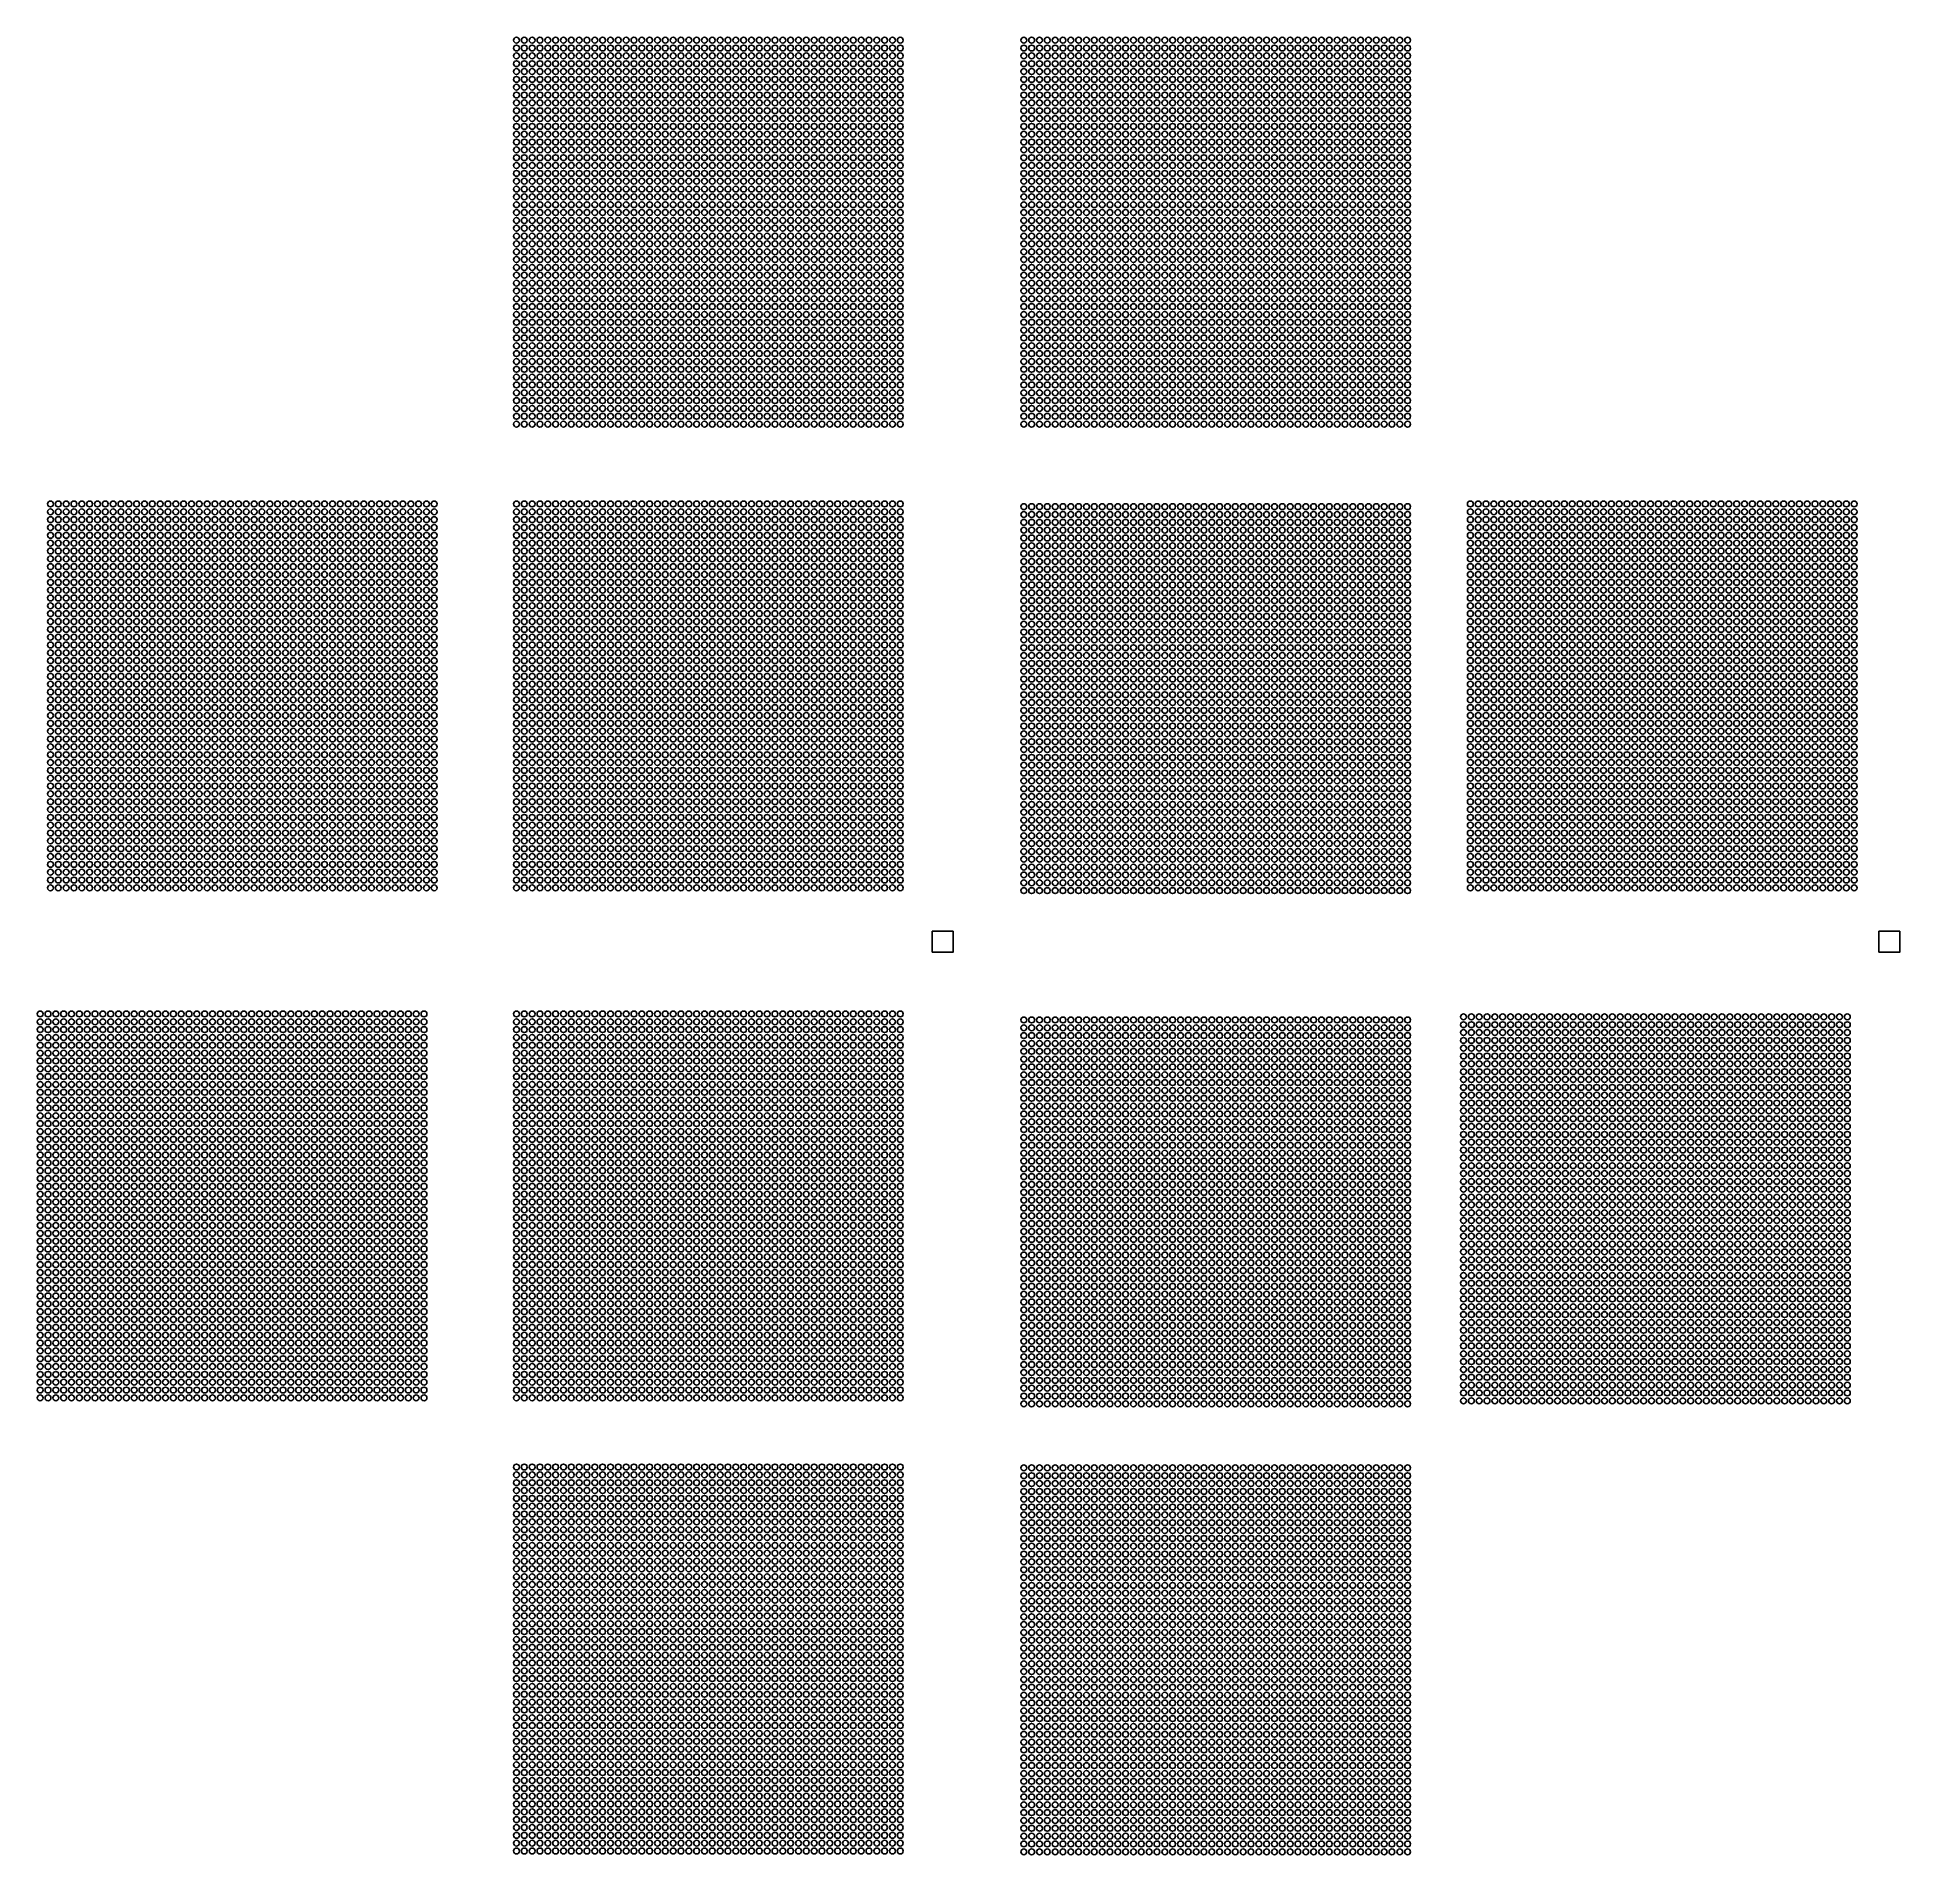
# Model space of a CAD drawing. Header units: millimetres. Extents: x -43.4 to 45.8, y -43.7 to 43.3.
import ezdxf

# ---------------------------------------------------------------- set-up
doc = ezdxf.new("R2010")
doc.units = ezdxf.units.MM

# ---------------------------------------------------------------- blocks, each defined once
blk = doc.blocks.new('*U50')
blk.add_circle((0, 0), 0.14)
blk = doc.blocks.new('*U51')
at = {"color": 0, "linetype": 'ByBlock', "lineweight": -2, "transparency": 16777216}
for p in [(0, 18.375), (0, 18), (0.375, 18.375), (0.375, 18), (0.75, 18.375), (0.75, 18), (1.125, 18.375), (1.125, 18), (1.5, 18.375), (1.5, 18), (1.875, 18.375), (1.875, 18), (2.25, 18.375), (2.25, 18), (2.625, 18.375), (2.625, 18), (3, 18.375), (3, 18), (3.375, 18.375), (3.375, 18), (3.75, 18.375), (3.75, 18), (4.125, 18.375), (4.125, 18), (4.5, 18.375), (4.5, 18), (4.875, 18.375), (4.875, 18), (5.25, 18.375), (5.25, 18), (5.625, 18.375), (5.625, 18), (6, 18.375), (6, 18), (6.375, 18.375), (6.375, 18), (6.75, 18.375), (6.75, 18), (7.125, 18.375), (7.125, 18), (7.5, 18.375), (7.5, 18), (7.875, 18.375), (7.875, 18), (8.25, 18.375), (8.25, 18), (8.625, 18.375), (8.625, 18), (9, 18.375), (9, 18), (9.375, 18.375), (9.375, 18), (9.75, 18.375), (9.75, 18), (10.125, 18.375), (10.125, 18), (10.5, 18.375), (10.5, 18), (10.875, 18.375), (10.875, 18), (11.25, 18.375), (11.25, 18), (11.625, 18.375), (11.625, 18), (12, 18.375), (12, 18), (12.375, 18.375), (12.375, 18), (12.75, 18.375), (12.75, 18), (13.125, 18.375), (13.125, 18), (13.5, 18.375), (13.5, 18), (13.875, 18.375), (13.875, 18), (14.25, 18.375), (14.25, 18), (14.625, 18.375), (14.625, 18), (15, 18.375), (15, 18), (15.375, 18.375), (15.375, 18), (15.75, 18.375), (15.75, 18), (16.125, 18.375), (16.125, 18), (16.5, 18.375), (16.5, 18), (16.875, 18.375), (16.875, 18), (17.25, 18.375), (17.25, 18), (17.625, 18.375), (17.625, 18), (18, 18.375), (18, 18), (18.375, 18.375), (18.375, 18), (0, 17.625), (0, 17.25), (0, 16.875), (0.375, 17.625), (0.375, 17.25), (0.375, 16.875), (0.75, 17.625), (0.75, 17.25), (0.75, 16.875), (1.125, 17.625), (1.125, 17.25), (1.125, 16.875), (1.5, 17.625), (1.5, 17.25), (1.5, 16.875), (1.875, 17.625), (1.875, 17.25), (1.875, 16.875), (2.25, 17.625), (2.25, 17.25), (2.25, 16.875), (2.625, 17.625), (2.625, 17.25), (2.625, 16.875), (3, 17.625), (3, 17.25), (3, 16.875), (3.375, 17.625), (3.375, 17.25), (3.375, 16.875), (3.75, 17.625), (3.75, 17.25), (3.75, 16.875), (4.125, 17.625), (4.125, 17.25), (4.125, 16.875), (4.5, 17.625), (4.5, 17.25), (4.5, 16.875), (4.875, 17.625), (4.875, 17.25), (4.875, 16.875), (5.25, 17.625), (5.25, 17.25), (5.25, 16.875), (5.625, 17.625), (5.625, 17.25), (5.625, 16.875), (6, 17.625), (6, 17.25), (6, 16.875), (6.375, 17.625), (6.375, 17.25), (6.375, 16.875), (6.75, 17.625), (6.75, 17.25), (6.75, 16.875), (7.125, 17.625), (7.125, 17.25), (7.125, 16.875), (7.5, 17.625), (7.5, 17.25), (7.5, 16.875), (7.875, 17.625), (7.875, 17.25), (7.875, 16.875), (8.25, 17.625), (8.25, 17.25), (8.25, 16.875), (8.625, 17.625), (8.625, 17.25), (8.625, 16.875), (9, 17.625), (9, 17.25), (9, 16.875), (9.375, 17.625), (9.375, 17.25), (9.375, 16.875), (9.75, 17.625), (9.75, 17.25), (9.75, 16.875), (10.125, 17.625), (10.125, 17.25), (10.125, 16.875), (10.5, 17.625), (10.5, 17.25), (10.5, 16.875), (10.875, 17.625), (10.875, 17.25), (10.875, 16.875), (11.25, 17.625), (11.25, 17.25), (11.25, 16.875), (11.625, 17.625), (11.625, 17.25), (11.625, 16.875), (12, 17.625), (12, 17.25), (12, 16.875), (12.375, 17.625), (12.375, 17.25), (12.375, 16.875), (12.75, 17.625), (12.75, 17.25), (12.75, 16.875), (13.125, 17.625), (13.125, 17.25), (13.125, 16.875), (13.5, 17.625), (13.5, 17.25), (13.5, 16.875), (13.875, 17.625), (13.875, 17.25), (13.875, 16.875), (14.25, 17.625), (14.25, 17.25), (14.25, 16.875), (14.625, 17.625), (14.625, 17.25), (14.625, 16.875), (15, 17.625), (15, 17.25), (15, 16.875), (15.375, 17.625), (15.375, 17.25), (15.375, 16.875), (15.75, 17.625), (15.75, 17.25), (15.75, 16.875), (16.125, 17.625), (16.125, 17.25), (16.125, 16.875), (16.5, 17.625), (16.5, 17.25), (16.5, 16.875), (16.875, 17.625), (16.875, 17.25), (16.875, 16.875), (17.25, 17.625), (17.25, 17.25), (17.25, 16.875), (17.625, 17.625), (17.625, 17.25), (17.625, 16.875), (18, 17.625), (18, 17.25), (18, 16.875), (18.375, 17.625), (18.375, 17.25), (18.375, 16.875), (0, 16.5), (0, 16.125), (0.375, 16.5), (0.375, 16.125), (0.75, 16.5), (0.75, 16.125), (1.125, 16.5), (1.125, 16.125), (1.5, 16.5), (1.5, 16.125), (1.875, 16.5), (1.875, 16.125), (2.25, 16.5), (2.25, 16.125), (2.625, 16.5), (2.625, 16.125), (3, 16.5), (3, 16.125), (3.375, 16.5), (3.375, 16.125), (3.75, 16.5), (3.75, 16.125), (4.125, 16.5), (4.125, 16.125), (4.5, 16.5), (4.5, 16.125), (4.875, 16.5), (4.875, 16.125), (5.25, 16.5), (5.25, 16.125), (5.625, 16.5), (5.625, 16.125), (6, 16.5), (6, 16.125), (6.375, 16.5), (6.375, 16.125), (6.75, 16.5), (6.75, 16.125), (7.125, 16.5), (7.125, 16.125), (7.5, 16.5), (7.5, 16.125), (7.875, 16.5), (7.875, 16.125), (8.25, 16.5), (8.25, 16.125), (8.625, 16.5), (8.625, 16.125), (9, 16.5), (9, 16.125), (9.375, 16.5), (9.375, 16.125), (9.75, 16.5), (9.75, 16.125), (10.125, 16.5), (10.125, 16.125), (10.5, 16.5), (10.5, 16.125), (10.875, 16.5), (10.875, 16.125), (11.25, 16.5), (11.25, 16.125), (11.625, 16.5), (11.625, 16.125), (12, 16.5), (12, 16.125), (12.375, 16.5), (12.375, 16.125), (12.75, 16.5), (12.75, 16.125), (13.125, 16.5), (13.125, 16.125), (13.5, 16.5), (13.5, 16.125), (13.875, 16.5), (13.875, 16.125), (14.25, 16.5), (14.25, 16.125), (14.625, 16.5), (14.625, 16.125), (15, 16.5), (15, 16.125), (15.375, 16.5), (15.375, 16.125), (15.75, 16.5), (15.75, 16.125), (16.125, 16.5), (16.125, 16.125), (16.5, 16.5), (16.5, 16.125), (16.875, 16.5), (16.875, 16.125), (17.25, 16.5), (17.25, 16.125), (17.625, 16.5), (17.625, 16.125), (18, 16.5), (18, 16.125), (18.375, 16.5), (18.375, 16.125), (0, 15.75), (0, 15.375), (0.375, 15.75), (0.375, 15.375), (0.75, 15.75), (0.75, 15.375), (1.125, 15.75), (1.125, 15.375), (1.5, 15.75), (1.5, 15.375), (1.875, 15.75), (1.875, 15.375), (2.25, 15.75), (2.25, 15.375), (2.625, 15.75), (2.625, 15.375), (3, 15.75), (3, 15.375), (3.375, 15.75), (3.375, 15.375), (3.75, 15.75), (3.75, 15.375), (4.125, 15.75), (4.125, 15.375), (4.5, 15.75), (4.5, 15.375), (4.875, 15.75), (4.875, 15.375), (5.25, 15.75), (5.25, 15.375), (5.625, 15.75), (5.625, 15.375), (6, 15.75), (6, 15.375), (6.375, 15.75), (6.375, 15.375), (6.75, 15.75), (6.75, 15.375), (7.125, 15.75), (7.125, 15.375), (7.5, 15.75), (7.5, 15.375), (7.875, 15.75), (7.875, 15.375), (8.25, 15.75), (8.25, 15.375), (8.625, 15.75), (8.625, 15.375), (9, 15.75), (9, 15.375), (9.375, 15.75), (9.375, 15.375), (9.75, 15.75), (9.75, 15.375), (10.125, 15.75), (10.125, 15.375), (10.5, 15.75), (10.5, 15.375), (10.875, 15.75), (10.875, 15.375), (11.25, 15.75), (11.25, 15.375), (11.625, 15.75), (11.625, 15.375), (12, 15.75), (12, 15.375), (12.375, 15.75), (12.375, 15.375), (12.75, 15.75), (12.75, 15.375), (13.125, 15.75), (13.125, 15.375), (13.5, 15.75), (13.5, 15.375), (13.875, 15.75), (13.875, 15.375), (14.25, 15.75), (14.25, 15.375), (14.625, 15.75), (14.625, 15.375), (15, 15.75), (15, 15.375), (15.375, 15.75), (15.375, 15.375), (15.75, 15.75), (15.75, 15.375), (16.125, 15.75), (16.125, 15.375), (16.5, 15.75), (16.5, 15.375), (16.875, 15.75), (16.875, 15.375), (17.25, 15.75), (17.25, 15.375), (17.625, 15.75), (17.625, 15.375), (18, 15.75), (18, 15.375), (18.375, 15.75), (18.375, 15.375), (0, 15), (0, 14.625), (0, 14.25), (0.375, 15), (0.375, 14.625), (0.375, 14.25), (0.75, 15), (0.75, 14.625), (0.75, 14.25), (1.125, 15), (1.125, 14.625), (1.125, 14.25), (1.5, 15), (1.5, 14.625), (1.5, 14.25), (1.875, 15), (1.875, 14.625), (1.875, 14.25), (2.25, 15), (2.25, 14.625), (2.25, 14.25), (2.625, 15), (2.625, 14.625), (2.625, 14.25), (3, 15), (3, 14.625), (3, 14.25), (3.375, 15), (3.375, 14.625), (3.375, 14.25), (3.75, 15), (3.75, 14.625), (3.75, 14.25), (4.125, 15), (4.125, 14.625), (4.125, 14.25), (4.5, 15), (4.5, 14.625), (4.5, 14.25), (4.875, 15), (4.875, 14.625), (4.875, 14.25), (5.25, 15), (5.25, 14.625), (5.25, 14.25), (5.625, 15), (5.625, 14.625), (5.625, 14.25), (6, 15), (6, 14.625), (6, 14.25), (6.375, 15), (6.375, 14.625), (6.375, 14.25), (6.75, 15), (6.75, 14.625), (6.75, 14.25), (7.125, 15), (7.125, 14.625), (7.125, 14.25), (7.5, 15), (7.5, 14.625), (7.5, 14.25), (7.875, 15), (7.875, 14.625), (7.875, 14.25), (8.25, 15), (8.25, 14.625), (8.25, 14.25), (8.625, 15), (8.625, 14.625), (8.625, 14.25), (9, 15), (9, 14.625), (9, 14.25), (9.375, 15), (9.375, 14.625), (9.375, 14.25), (9.75, 15), (9.75, 14.625), (9.75, 14.25), (10.125, 15), (10.125, 14.625), (10.125, 14.25), (10.5, 15), (10.5, 14.625), (10.5, 14.25), (10.875, 15), (10.875, 14.625), (10.875, 14.25), (11.25, 15), (11.25, 14.625), (11.25, 14.25), (11.625, 15), (11.625, 14.625), (11.625, 14.25), (12, 15), (12, 14.625), (12, 14.25), (12.375, 15), (12.375, 14.625), (12.375, 14.25), (12.75, 15), (12.75, 14.625), (12.75, 14.25), (13.125, 15), (13.125, 14.625), (13.125, 14.25), (13.5, 15), (13.5, 14.625), (13.5, 14.25), (13.875, 15), (13.875, 14.625), (13.875, 14.25), (14.25, 15), (14.25, 14.625), (14.25, 14.25), (14.625, 15), (14.625, 14.625), (14.625, 14.25), (15, 15), (15, 14.625), (15, 14.25), (15.375, 15), (15.375, 14.625), (15.375, 14.25), (15.75, 15), (15.75, 14.625), (15.75, 14.25), (16.125, 15), (16.125, 14.625), (16.125, 14.25), (16.5, 15), (16.5, 14.625), (16.5, 14.25), (16.875, 15), (16.875, 14.625), (16.875, 14.25), (17.25, 15), (17.25, 14.625), (17.25, 14.25), (17.625, 15), (17.625, 14.625), (17.625, 14.25), (18, 15), (18, 14.625), (18, 14.25), (18.375, 15), (18.375, 14.625), (18.375, 14.25), (0, 13.875), (0, 13.5), (0.375, 13.875), (0.375, 13.5), (0.75, 13.875), (0.75, 13.5), (1.125, 13.875), (1.125, 13.5), (1.5, 13.875), (1.5, 13.5), (1.875, 13.875), (1.875, 13.5), (2.25, 13.875), (2.25, 13.5), (2.625, 13.875), (2.625, 13.5), (3, 13.875), (3, 13.5), (3.375, 13.875), (3.375, 13.5), (3.75, 13.875), (3.75, 13.5), (4.125, 13.875), (4.125, 13.5), (4.5, 13.875), (4.5, 13.5), (4.875, 13.875), (4.875, 13.5), (5.25, 13.875), (5.25, 13.5), (5.625, 13.875), (5.625, 13.5), (6, 13.875), (6, 13.5), (6.375, 13.875), (6.375, 13.5), (6.75, 13.875), (6.75, 13.5), (7.125, 13.875), (7.125, 13.5), (7.5, 13.875), (7.5, 13.5), (7.875, 13.875), (7.875, 13.5), (8.25, 13.875), (8.25, 13.5), (8.625, 13.875), (8.625, 13.5), (9, 13.875), (9, 13.5), (9.375, 13.875), (9.375, 13.5), (9.75, 13.875), (9.75, 13.5), (10.125, 13.875), (10.125, 13.5), (10.5, 13.875), (10.5, 13.5), (10.875, 13.875), (10.875, 13.5), (11.25, 13.875), (11.25, 13.5), (11.625, 13.875), (11.625, 13.5), (12, 13.875), (12, 13.5), (12.375, 13.875), (12.375, 13.5), (12.75, 13.875), (12.75, 13.5), (13.125, 13.875), (13.125, 13.5), (13.5, 13.875), (13.5, 13.5), (13.875, 13.875), (13.875, 13.5), (14.25, 13.875), (14.25, 13.5), (14.625, 13.875), (14.625, 13.5), (15, 13.875), (15, 13.5), (15.375, 13.875), (15.375, 13.5), (15.75, 13.875), (15.75, 13.5), (16.125, 13.875), (16.125, 13.5), (16.5, 13.875), (16.5, 13.5), (16.875, 13.875), (16.875, 13.5), (17.25, 13.875), (17.25, 13.5), (17.625, 13.875), (17.625, 13.5), (18, 13.875), (18, 13.5), (18.375, 13.875), (18.375, 13.5), (0, 13.125), (0, 12.75), (0, 12.375), (0.375, 13.125), (0.375, 12.75), (0.375, 12.375), (0.75, 13.125), (0.75, 12.75), (0.75, 12.375), (1.125, 13.125), (1.125, 12.75), (1.125, 12.375), (1.5, 13.125), (1.5, 12.75), (1.5, 12.375), (1.875, 13.125), (1.875, 12.75), (1.875, 12.375), (2.25, 13.125), (2.25, 12.75), (2.25, 12.375), (2.625, 13.125), (2.625, 12.75), (2.625, 12.375), (3, 13.125), (3, 12.75), (3, 12.375), (3.375, 13.125), (3.375, 12.75), (3.375, 12.375), (3.75, 13.125), (3.75, 12.75), (3.75, 12.375), (4.125, 13.125), (4.125, 12.75), (4.125, 12.375), (4.5, 13.125), (4.5, 12.75), (4.5, 12.375), (4.875, 13.125), (4.875, 12.75), (4.875, 12.375), (5.25, 13.125), (5.25, 12.75), (5.25, 12.375), (5.625, 13.125), (5.625, 12.75), (5.625, 12.375), (6, 13.125), (6, 12.75), (6, 12.375), (6.375, 13.125), (6.375, 12.75), (6.375, 12.375), (6.75, 13.125), (6.75, 12.75), (6.75, 12.375), (7.125, 13.125), (7.125, 12.75), (7.125, 12.375), (7.5, 13.125), (7.5, 12.75), (7.5, 12.375), (7.875, 13.125), (7.875, 12.75), (7.875, 12.375), (8.25, 13.125), (8.25, 12.75), (8.25, 12.375), (8.625, 13.125), (8.625, 12.75), (8.625, 12.375), (9, 13.125), (9, 12.75), (9, 12.375), (9.375, 13.125), (9.375, 12.75), (9.375, 12.375), (9.75, 13.125), (9.75, 12.75), (9.75, 12.375), (10.125, 13.125), (10.125, 12.75), (10.125, 12.375), (10.5, 13.125), (10.5, 12.75), (10.5, 12.375), (10.875, 13.125), (10.875, 12.75), (10.875, 12.375), (11.25, 13.125), (11.25, 12.75), (11.25, 12.375), (11.625, 13.125), (11.625, 12.75), (11.625, 12.375), (12, 13.125), (12, 12.75), (12, 12.375), (12.375, 13.125), (12.375, 12.75), (12.375, 12.375), (12.75, 13.125), (12.75, 12.75), (12.75, 12.375), (13.125, 13.125), (13.125, 12.75), (13.125, 12.375), (13.5, 13.125), (13.5, 12.75), (13.5, 12.375), (13.875, 13.125), (13.875, 12.75), (13.875, 12.375), (14.25, 13.125), (14.25, 12.75), (14.25, 12.375), (14.625, 13.125), (14.625, 12.75), (14.625, 12.375), (15, 13.125), (15, 12.75), (15, 12.375), (15.375, 13.125), (15.375, 12.75), (15.375, 12.375), (15.75, 13.125), (15.75, 12.75), (15.75, 12.375), (16.125, 13.125), (16.125, 12.75), (16.125, 12.375), (16.5, 13.125), (16.5, 12.75), (16.5, 12.375), (16.875, 13.125), (16.875, 12.75), (16.875, 12.375), (17.25, 13.125), (17.25, 12.75), (17.25, 12.375), (17.625, 13.125), (17.625, 12.75), (17.625, 12.375), (18, 13.125), (18, 12.75), (18, 12.375), (18.375, 13.125), (18.375, 12.75), (18.375, 12.375), (0, 12), (0, 11.625), (0.375, 12), (0.375, 11.625), (0.75, 12), (0.75, 11.625), (1.125, 12), (1.125, 11.625), (1.5, 12), (1.5, 11.625), (1.875, 12), (1.875, 11.625), (2.25, 12), (2.25, 11.625), (2.625, 12), (2.625, 11.625), (3, 12), (3, 11.625), (3.375, 12), (3.375, 11.625), (3.75, 12), (3.75, 11.625), (4.125, 12), (4.125, 11.625), (4.5, 12), (4.5, 11.625), (4.875, 12), (4.875, 11.625), (5.25, 12), (5.25, 11.625), (5.625, 12), (5.625, 11.625), (6, 12), (6, 11.625), (6.375, 12), (6.375, 11.625), (6.75, 12), (6.75, 11.625), (7.125, 12), (7.125, 11.625), (7.5, 12), (7.5, 11.625), (7.875, 12), (7.875, 11.625), (8.25, 12), (8.25, 11.625), (8.625, 12), (8.625, 11.625), (9, 12), (9, 11.625), (9.375, 12), (9.375, 11.625), (9.75, 12), (9.75, 11.625), (10.125, 12), (10.125, 11.625), (10.5, 12), (10.5, 11.625), (10.875, 12), (10.875, 11.625), (11.25, 12), (11.25, 11.625), (11.625, 12), (11.625, 11.625), (12, 12), (12, 11.625), (12.375, 12), (12.375, 11.625), (12.75, 12), (12.75, 11.625), (13.125, 12), (13.125, 11.625), (13.5, 12), (13.5, 11.625), (13.875, 12), (13.875, 11.625), (14.25, 12), (14.25, 11.625), (14.625, 12), (14.625, 11.625), (15, 12), (15, 11.625), (15.375, 12), (15.375, 11.625), (15.75, 12), (15.75, 11.625), (16.125, 12), (16.125, 11.625), (16.5, 12), (16.5, 11.625), (16.875, 12), (16.875, 11.625), (17.25, 12), (17.25, 11.625), (17.625, 12), (17.625, 11.625), (18, 12), (18, 11.625), (18.375, 12), (18.375, 11.625), (0, 11.25), (0, 10.875), (0.375, 11.25), (0.375, 10.875), (0.75, 11.25), (0.75, 10.875), (1.125, 11.25), (1.125, 10.875), (1.5, 11.25), (1.5, 10.875), (1.875, 11.25), (1.875, 10.875), (2.25, 11.25), (2.25, 10.875), (2.625, 11.25), (2.625, 10.875), (3, 11.25), (3, 10.875), (3.375, 11.25), (3.375, 10.875), (3.75, 11.25), (3.75, 10.875), (4.125, 11.25), (4.125, 10.875), (4.5, 11.25), (4.5, 10.875), (4.875, 11.25), (4.875, 10.875), (5.25, 11.25), (5.25, 10.875), (5.625, 11.25), (5.625, 10.875), (6, 11.25), (6, 10.875), (6.375, 11.25), (6.375, 10.875), (6.75, 11.25), (6.75, 10.875), (7.125, 11.25), (7.125, 10.875), (7.5, 11.25), (7.5, 10.875), (7.875, 11.25), (7.875, 10.875), (8.25, 11.25), (8.25, 10.875), (8.625, 11.25), (8.625, 10.875), (9, 11.25), (9, 10.875), (9.375, 11.25), (9.375, 10.875), (9.75, 11.25), (9.75, 10.875), (10.125, 11.25), (10.125, 10.875), (10.5, 11.25), (10.5, 10.875), (10.875, 11.25), (10.875, 10.875), (11.25, 11.25), (11.25, 10.875), (11.625, 11.25), (11.625, 10.875), (12, 11.25), (12, 10.875), (12.375, 11.25), (12.375, 10.875), (12.75, 11.25), (12.75, 10.875), (13.125, 11.25), (13.125, 10.875), (13.5, 11.25), (13.5, 10.875), (13.875, 11.25), (13.875, 10.875), (14.25, 11.25), (14.25, 10.875), (14.625, 11.25), (14.625, 10.875), (15, 11.25), (15, 10.875), (15.375, 11.25), (15.375, 10.875), (15.75, 11.25), (15.75, 10.875), (16.125, 11.25), (16.125, 10.875), (16.5, 11.25), (16.5, 10.875), (16.875, 11.25), (16.875, 10.875), (17.25, 11.25), (17.25, 10.875), (17.625, 11.25), (17.625, 10.875), (18, 11.25), (18, 10.875), (18.375, 11.25), (18.375, 10.875), (0, 10.5), (0, 10.125), (0, 9.75), (0.375, 10.5), (0.375, 10.125), (0.375, 9.75), (0.75, 10.5), (0.75, 10.125), (0.75, 9.75), (1.125, 10.5), (1.125, 10.125), (1.125, 9.75), (1.5, 10.5), (1.5, 10.125), (1.5, 9.75), (1.875, 10.5), (1.875, 10.125), (1.875, 9.75), (2.25, 10.5), (2.25, 10.125), (2.25, 9.75), (2.625, 10.5), (2.625, 10.125), (2.625, 9.75), (3, 10.5), (3, 10.125), (3, 9.75), (3.375, 10.5), (3.375, 10.125), (3.375, 9.75), (3.75, 10.5), (3.75, 10.125), (3.75, 9.75), (4.125, 10.5), (4.125, 10.125), (4.125, 9.75), (4.5, 10.5), (4.5, 10.125), (4.5, 9.75), (4.875, 10.5), (4.875, 10.125), (4.875, 9.75), (5.25, 10.5), (5.25, 10.125), (5.25, 9.75), (5.625, 10.5), (5.625, 10.125), (5.625, 9.75), (6, 10.5), (6, 10.125), (6, 9.75), (6.375, 10.5), (6.375, 10.125), (6.375, 9.75), (6.75, 10.5), (6.75, 10.125), (6.75, 9.75), (7.125, 10.5), (7.125, 10.125), (7.125, 9.75), (7.5, 10.5), (7.5, 10.125), (7.5, 9.75), (7.875, 10.5), (7.875, 10.125), (7.875, 9.75), (8.25, 10.5), (8.25, 10.125), (8.25, 9.75), (8.625, 10.5), (8.625, 10.125), (8.625, 9.75), (9, 10.5), (9, 10.125), (9, 9.75), (9.375, 10.5), (9.375, 10.125), (9.375, 9.75), (9.75, 10.5), (9.75, 10.125), (9.75, 9.75), (10.125, 10.5), (10.125, 10.125), (10.125, 9.75), (10.5, 10.5), (10.5, 10.125), (10.5, 9.75), (10.875, 10.5), (10.875, 10.125), (10.875, 9.75), (11.25, 10.5), (11.25, 10.125), (11.25, 9.75), (11.625, 10.5), (11.625, 10.125), (11.625, 9.75), (12, 10.5), (12, 10.125), (12, 9.75), (12.375, 10.5), (12.375, 10.125), (12.375, 9.75), (12.75, 10.5), (12.75, 10.125), (12.75, 9.75), (13.125, 10.5), (13.125, 10.125), (13.125, 9.75), (13.5, 10.5), (13.5, 10.125), (13.5, 9.75), (13.875, 10.5), (13.875, 10.125), (13.875, 9.75), (14.25, 10.5), (14.25, 10.125), (14.25, 9.75), (14.625, 10.5), (14.625, 10.125), (14.625, 9.75), (15, 10.5), (15, 10.125), (15, 9.75), (15.375, 10.5), (15.375, 10.125), (15.375, 9.75), (15.75, 10.5), (15.75, 10.125), (15.75, 9.75), (16.125, 10.5), (16.125, 10.125), (16.125, 9.75), (16.5, 10.5), (16.5, 10.125), (16.5, 9.75), (16.875, 10.5), (16.875, 10.125), (16.875, 9.75), (17.25, 10.5), (17.25, 10.125), (17.25, 9.75), (17.625, 10.5), (17.625, 10.125), (17.625, 9.75), (18, 10.5), (18, 10.125), (18, 9.75), (18.375, 10.5), (18.375, 10.125), (18.375, 9.75), (0, 9.375), (0, 9), (0.375, 9.375), (0.375, 9), (0.75, 9.375), (0.75, 9), (1.125, 9.375), (1.125, 9), (1.5, 9.375), (1.5, 9), (1.875, 9.375), (1.875, 9), (2.25, 9.375), (2.25, 9), (2.625, 9.375), (2.625, 9), (3, 9.375), (3, 9), (3.375, 9.375), (3.375, 9), (3.75, 9.375), (3.75, 9), (4.125, 9.375), (4.125, 9), (4.5, 9.375), (4.5, 9), (4.875, 9.375), (4.875, 9), (5.25, 9.375), (5.25, 9), (5.625, 9.375), (5.625, 9), (6, 9.375), (6, 9), (6.375, 9.375), (6.375, 9), (6.75, 9.375), (6.75, 9), (7.125, 9.375), (7.125, 9), (7.5, 9.375), (7.5, 9), (7.875, 9.375), (7.875, 9), (8.25, 9.375), (8.25, 9), (8.625, 9.375), (8.625, 9), (9, 9.375), (9, 9), (9.375, 9.375), (9.375, 9), (9.75, 9.375), (9.75, 9), (10.125, 9.375), (10.125, 9), (10.5, 9.375), (10.5, 9), (10.875, 9.375), (10.875, 9), (11.25, 9.375), (11.25, 9), (11.625, 9.375), (11.625, 9), (12, 9.375), (12, 9), (12.375, 9.375), (12.375, 9), (12.75, 9.375), (12.75, 9), (13.125, 9.375), (13.125, 9), (13.5, 9.375), (13.5, 9), (13.875, 9.375), (13.875, 9), (14.25, 9.375), (14.25, 9), (14.625, 9.375), (14.625, 9), (15, 9.375), (15, 9), (15.375, 9.375), (15.375, 9), (15.75, 9.375), (15.75, 9), (16.125, 9.375), (16.125, 9), (16.5, 9.375), (16.5, 9), (16.875, 9.375), (16.875, 9), (17.25, 9.375), (17.25, 9), (17.625, 9.375), (17.625, 9), (18, 9.375), (18, 9), (18.375, 9.375), (18.375, 9), (0, 8.625), (0, 8.25), (0.375, 8.625), (0.375, 8.25), (0.75, 8.625), (0.75, 8.25), (1.125, 8.625), (1.125, 8.25), (1.5, 8.625), (1.5, 8.25), (1.875, 8.625), (1.875, 8.25), (2.25, 8.625), (2.25, 8.25), (2.625, 8.625), (2.625, 8.25), (3, 8.625), (3, 8.25), (3.375, 8.625), (3.375, 8.25), (3.75, 8.625), (3.75, 8.25), (4.125, 8.625), (4.125, 8.25), (4.5, 8.625), (4.5, 8.25), (4.875, 8.625), (4.875, 8.25), (5.25, 8.625), (5.25, 8.25), (5.625, 8.625), (5.625, 8.25), (6, 8.625), (6, 8.25), (6.375, 8.625), (6.375, 8.25), (6.75, 8.625), (6.75, 8.25), (7.125, 8.625), (7.125, 8.25), (7.5, 8.625), (7.5, 8.25), (7.875, 8.625), (7.875, 8.25), (8.25, 8.625), (8.25, 8.25), (8.625, 8.625), (8.625, 8.25), (9, 8.625), (9, 8.25), (9.375, 8.625), (9.375, 8.25), (9.75, 8.625), (9.75, 8.25), (10.125, 8.625), (10.125, 8.25), (10.5, 8.625), (10.5, 8.25), (10.875, 8.625), (10.875, 8.25), (11.25, 8.625), (11.25, 8.25), (11.625, 8.625), (11.625, 8.25), (12, 8.625), (12, 8.25), (12.375, 8.625), (12.375, 8.25), (12.75, 8.625), (12.75, 8.25), (13.125, 8.625), (13.125, 8.25), (13.5, 8.625), (13.5, 8.25), (13.875, 8.625), (13.875, 8.25), (14.25, 8.625), (14.25, 8.25), (14.625, 8.625), (14.625, 8.25), (15, 8.625), (15, 8.25), (15.375, 8.625), (15.375, 8.25), (15.75, 8.625), (15.75, 8.25), (16.125, 8.625), (16.125, 8.25), (16.5, 8.625), (16.5, 8.25), (16.875, 8.625), (16.875, 8.25), (17.25, 8.625), (17.25, 8.25), (17.625, 8.625), (17.625, 8.25), (18, 8.625), (18, 8.25), (18.375, 8.625), (18.375, 8.25), (0, 7.875), (0, 7.5), (0, 7.125), (0.375, 7.875), (0.375, 7.5), (0.375, 7.125), (0.75, 7.875), (0.75, 7.5), (0.75, 7.125), (1.125, 7.875), (1.125, 7.5), (1.125, 7.125), (1.5, 7.875), (1.5, 7.5), (1.5, 7.125), (1.875, 7.875), (1.875, 7.5), (1.875, 7.125), (2.25, 7.875), (2.25, 7.5), (2.25, 7.125), (2.625, 7.875), (2.625, 7.5), (2.625, 7.125), (3, 7.875), (3, 7.5), (3, 7.125), (3.375, 7.875), (3.375, 7.5), (3.375, 7.125), (3.75, 7.875), (3.75, 7.5), (3.75, 7.125), (4.125, 7.875), (4.125, 7.5), (4.125, 7.125), (4.5, 7.875), (4.5, 7.5), (4.5, 7.125), (4.875, 7.875), (4.875, 7.5), (4.875, 7.125), (5.25, 7.875), (5.25, 7.5), (5.25, 7.125), (5.625, 7.875), (5.625, 7.5), (5.625, 7.125), (6, 7.875), (6, 7.5), (6, 7.125), (6.375, 7.875), (6.375, 7.5), (6.375, 7.125), (6.75, 7.875), (6.75, 7.5), (6.75, 7.125), (7.125, 7.875), (7.125, 7.5), (7.125, 7.125), (7.5, 7.875), (7.5, 7.5), (7.5, 7.125), (7.875, 7.875), (7.875, 7.5), (7.875, 7.125), (8.25, 7.875), (8.25, 7.5), (8.25, 7.125), (8.625, 7.875), (8.625, 7.5), (8.625, 7.125), (9, 7.875), (9, 7.5), (9, 7.125), (9.375, 7.875), (9.375, 7.5), (9.375, 7.125), (9.75, 7.875), (9.75, 7.5), (9.75, 7.125), (10.125, 7.875), (10.125, 7.5), (10.125, 7.125), (10.5, 7.875), (10.5, 7.5), (10.5, 7.125), (10.875, 7.875), (10.875, 7.5), (10.875, 7.125), (11.25, 7.875), (11.25, 7.5), (11.25, 7.125), (11.625, 7.875), (11.625, 7.5), (11.625, 7.125), (12, 7.875), (12, 7.5), (12, 7.125), (12.375, 7.875), (12.375, 7.5), (12.375, 7.125), (12.75, 7.875), (12.75, 7.5), (12.75, 7.125), (13.125, 7.875), (13.125, 7.5), (13.125, 7.125), (13.5, 7.875), (13.5, 7.5), (13.5, 7.125), (13.875, 7.875), (13.875, 7.5), (13.875, 7.125), (14.25, 7.875), (14.25, 7.5), (14.25, 7.125), (14.625, 7.875), (14.625, 7.5), (14.625, 7.125), (15, 7.875), (15, 7.5), (15, 7.125), (15.375, 7.875), (15.375, 7.5), (15.375, 7.125), (15.75, 7.875), (15.75, 7.5), (15.75, 7.125), (16.125, 7.875), (16.125, 7.5), (16.125, 7.125), (16.5, 7.875), (16.5, 7.5), (16.5, 7.125), (16.875, 7.875), (16.875, 7.5), (16.875, 7.125), (17.25, 7.875), (17.25, 7.5), (17.25, 7.125), (17.625, 7.875), (17.625, 7.5), (17.625, 7.125), (18, 7.875), (18, 7.5), (18, 7.125), (18.375, 7.875), (18.375, 7.5), (18.375, 7.125), (0, 6.75), (0, 6.375), (0.375, 6.75), (0.375, 6.375), (0.75, 6.75), (0.75, 6.375), (1.125, 6.75), (1.125, 6.375), (1.5, 6.75), (1.5, 6.375), (1.875, 6.75), (1.875, 6.375), (2.25, 6.75), (2.25, 6.375), (2.625, 6.75), (2.625, 6.375), (3, 6.75), (3, 6.375), (3.375, 6.75), (3.375, 6.375), (3.75, 6.75), (3.75, 6.375), (4.125, 6.75), (4.125, 6.375), (4.5, 6.75), (4.5, 6.375), (4.875, 6.75), (4.875, 6.375), (5.25, 6.75), (5.25, 6.375), (5.625, 6.75), (5.625, 6.375), (6, 6.75), (6, 6.375), (6.375, 6.75), (6.375, 6.375), (6.75, 6.75), (6.75, 6.375), (7.125, 6.75), (7.125, 6.375), (7.5, 6.75), (7.5, 6.375), (7.875, 6.75), (7.875, 6.375), (8.25, 6.75), (8.25, 6.375), (8.625, 6.75), (8.625, 6.375), (9, 6.75), (9, 6.375), (9.375, 6.75), (9.375, 6.375), (9.75, 6.75), (9.75, 6.375), (10.125, 6.75), (10.125, 6.375), (10.5, 6.75), (10.5, 6.375), (10.875, 6.75), (10.875, 6.375), (11.25, 6.75), (11.25, 6.375), (11.625, 6.75), (11.625, 6.375), (12, 6.75), (12, 6.375), (12.375, 6.75), (12.375, 6.375), (12.75, 6.75), (12.75, 6.375), (13.125, 6.75), (13.125, 6.375), (13.5, 6.75), (13.5, 6.375), (13.875, 6.75), (13.875, 6.375), (14.25, 6.75), (14.25, 6.375), (14.625, 6.75), (14.625, 6.375), (15, 6.75), (15, 6.375), (15.375, 6.75), (15.375, 6.375), (15.75, 6.75), (15.75, 6.375), (16.125, 6.75), (16.125, 6.375), (16.5, 6.75), (16.5, 6.375), (16.875, 6.75), (16.875, 6.375), (17.25, 6.75), (17.25, 6.375), (17.625, 6.75), (17.625, 6.375), (18, 6.75), (18, 6.375), (18.375, 6.75), (18.375, 6.375), (0, 6), (0, 5.625), (0, 5.25), (0.375, 6), (0.375, 5.625), (0.375, 5.25), (0.75, 6), (0.75, 5.625), (0.75, 5.25), (1.125, 6), (1.125, 5.625), (1.125, 5.25), (1.5, 6), (1.5, 5.625), (1.5, 5.25), (1.875, 6), (1.875, 5.625), (1.875, 5.25), (2.25, 6), (2.25, 5.625), (2.25, 5.25), (2.625, 6), (2.625, 5.625), (2.625, 5.25), (3, 6), (3, 5.625), (3, 5.25), (3.375, 6), (3.375, 5.625), (3.375, 5.25), (3.75, 6), (3.75, 5.625), (3.75, 5.25), (4.125, 6), (4.125, 5.625), (4.125, 5.25), (4.5, 6), (4.5, 5.625), (4.5, 5.25), (4.875, 6), (4.875, 5.625), (4.875, 5.25), (5.25, 6), (5.25, 5.625), (5.25, 5.25), (5.625, 6), (5.625, 5.625), (5.625, 5.25), (6, 6), (6, 5.625), (6, 5.25), (6.375, 6), (6.375, 5.625), (6.375, 5.25), (6.75, 6), (6.75, 5.625), (6.75, 5.25), (7.125, 6), (7.125, 5.625), (7.125, 5.25), (7.5, 6), (7.5, 5.625), (7.5, 5.25), (7.875, 6), (7.875, 5.625), (7.875, 5.25), (8.25, 6), (8.25, 5.625), (8.25, 5.25), (8.625, 6), (8.625, 5.625), (8.625, 5.25), (9, 6), (9, 5.625), (9, 5.25), (9.375, 6), (9.375, 5.625), (9.375, 5.25), (9.75, 6), (9.75, 5.625), (9.75, 5.25), (10.125, 6), (10.125, 5.625), (10.125, 5.25), (10.5, 6), (10.5, 5.625), (10.5, 5.25), (10.875, 6), (10.875, 5.625), (10.875, 5.25), (11.25, 6), (11.25, 5.625), (11.25, 5.25), (11.625, 6), (11.625, 5.625), (11.625, 5.25), (12, 6), (12, 5.625), (12, 5.25), (12.375, 6), (12.375, 5.625), (12.375, 5.25), (12.75, 6), (12.75, 5.625), (12.75, 5.25), (13.125, 6), (13.125, 5.625), (13.125, 5.25), (13.5, 6), (13.5, 5.625), (13.5, 5.25), (13.875, 6), (13.875, 5.625), (13.875, 5.25), (14.25, 6), (14.25, 5.625), (14.25, 5.25), (14.625, 6), (14.625, 5.625), (14.625, 5.25), (15, 6), (15, 5.625), (15, 5.25), (15.375, 6), (15.375, 5.625), (15.375, 5.25), (15.75, 6), (15.75, 5.625), (15.75, 5.25), (16.125, 6), (16.125, 5.625), (16.125, 5.25), (16.5, 6), (16.5, 5.625), (16.5, 5.25), (16.875, 6), (16.875, 5.625), (16.875, 5.25), (17.25, 6), (17.25, 5.625), (17.25, 5.25), (17.625, 6), (17.625, 5.625), (17.625, 5.25), (18, 6), (18, 5.625), (18, 5.25), (18.375, 6), (18.375, 5.625), (18.375, 5.25), (0, 4.875), (0, 4.5), (0.375, 4.875), (0.375, 4.5), (0.75, 4.875), (0.75, 4.5), (1.125, 4.875), (1.125, 4.5), (1.5, 4.875), (1.5, 4.5), (1.875, 4.875), (1.875, 4.5), (2.25, 4.875), (2.25, 4.5), (2.625, 4.875), (2.625, 4.5), (3, 4.875), (3, 4.5), (3.375, 4.875), (3.375, 4.5), (3.75, 4.875), (3.75, 4.5), (4.125, 4.875), (4.125, 4.5), (4.5, 4.875), (4.5, 4.5), (4.875, 4.875), (4.875, 4.5), (5.25, 4.875), (5.25, 4.5), (5.625, 4.875), (5.625, 4.5), (6, 4.875), (6, 4.5), (6.375, 4.875), (6.375, 4.5), (6.75, 4.875), (6.75, 4.5), (7.125, 4.875), (7.125, 4.5), (7.5, 4.875), (7.5, 4.5), (7.875, 4.875), (7.875, 4.5), (8.25, 4.875), (8.25, 4.5), (8.625, 4.875), (8.625, 4.5), (9, 4.875), (9, 4.5), (9.375, 4.875), (9.375, 4.5), (9.75, 4.875), (9.75, 4.5), (10.125, 4.875), (10.125, 4.5), (10.5, 4.875), (10.5, 4.5), (10.875, 4.875), (10.875, 4.5), (11.25, 4.875), (11.25, 4.5), (11.625, 4.875), (11.625, 4.5), (12, 4.875), (12, 4.5), (12.375, 4.875), (12.375, 4.5), (12.75, 4.875), (12.75, 4.5), (13.125, 4.875), (13.125, 4.5), (13.5, 4.875), (13.5, 4.5), (13.875, 4.875), (13.875, 4.5), (14.25, 4.875), (14.25, 4.5), (14.625, 4.875), (14.625, 4.5), (15, 4.875), (15, 4.5), (15.375, 4.875), (15.375, 4.5), (15.75, 4.875), (15.75, 4.5), (16.125, 4.875), (16.125, 4.5), (16.5, 4.875), (16.5, 4.5), (16.875, 4.875), (16.875, 4.5), (17.25, 4.875), (17.25, 4.5), (17.625, 4.875), (17.625, 4.5), (18, 4.875), (18, 4.5), (18.375, 4.875), (18.375, 4.5), (0, 4.125), (0, 3.75), (0.375, 4.125), (0.375, 3.75), (0.75, 4.125), (0.75, 3.75), (1.125, 4.125), (1.125, 3.75), (1.5, 4.125), (1.5, 3.75), (1.875, 4.125), (1.875, 3.75), (2.25, 4.125), (2.25, 3.75), (2.625, 4.125), (2.625, 3.75), (3, 4.125), (3, 3.75), (3.375, 4.125), (3.375, 3.75), (3.75, 4.125), (3.75, 3.75), (4.125, 4.125), (4.125, 3.75), (4.5, 4.125), (4.5, 3.75), (4.875, 4.125), (4.875, 3.75), (5.25, 4.125), (5.25, 3.75), (5.625, 4.125), (5.625, 3.75), (6, 4.125), (6, 3.75), (6.375, 4.125), (6.375, 3.75), (6.75, 4.125), (6.75, 3.75), (7.125, 4.125), (7.125, 3.75), (7.5, 4.125), (7.5, 3.75), (7.875, 4.125), (7.875, 3.75), (8.25, 4.125), (8.25, 3.75), (8.625, 4.125), (8.625, 3.75), (9, 4.125), (9, 3.75), (9.375, 4.125), (9.375, 3.75), (9.75, 4.125), (9.75, 3.75), (10.125, 4.125), (10.125, 3.75), (10.5, 4.125), (10.5, 3.75), (10.875, 4.125), (10.875, 3.75), (11.25, 4.125), (11.25, 3.75), (11.625, 4.125), (11.625, 3.75), (12, 4.125), (12, 3.75), (12.375, 4.125), (12.375, 3.75), (12.75, 4.125), (12.75, 3.75), (13.125, 4.125), (13.125, 3.75), (13.5, 4.125), (13.5, 3.75), (13.875, 4.125), (13.875, 3.75), (14.25, 4.125), (14.25, 3.75), (14.625, 4.125), (14.625, 3.75), (15, 4.125), (15, 3.75), (15.375, 4.125), (15.375, 3.75), (15.75, 4.125), (15.75, 3.75), (16.125, 4.125), (16.125, 3.75), (16.5, 4.125), (16.5, 3.75), (16.875, 4.125), (16.875, 3.75), (17.25, 4.125), (17.25, 3.75), (17.625, 4.125), (17.625, 3.75), (18, 4.125), (18, 3.75), (18.375, 4.125), (18.375, 3.75), (0, 3.375), (0, 3), (0, 2.625), (0.375, 3.375), (0.375, 3), (0.375, 2.625), (0.75, 3.375), (0.75, 3), (0.75, 2.625), (1.125, 3.375), (1.125, 3), (1.125, 2.625), (1.5, 3.375), (1.5, 3), (1.5, 2.625), (1.875, 3.375), (1.875, 3), (1.875, 2.625), (2.25, 3.375), (2.25, 3), (2.25, 2.625), (2.625, 3.375), (2.625, 3), (2.625, 2.625), (3, 3.375), (3, 3), (3, 2.625), (3.375, 3.375), (3.375, 3), (3.375, 2.625), (3.75, 3.375), (3.75, 3), (3.75, 2.625), (4.125, 3.375), (4.125, 3), (4.125, 2.625), (4.5, 3.375), (4.5, 3), (4.5, 2.625), (4.875, 3.375), (4.875, 3), (4.875, 2.625), (5.25, 3.375), (5.25, 3), (5.25, 2.625), (5.625, 3.375), (5.625, 3), (5.625, 2.625), (6, 3.375), (6, 3), (6, 2.625), (6.375, 3.375), (6.375, 3), (6.375, 2.625), (6.75, 3.375), (6.75, 3), (6.75, 2.625), (7.125, 3.375), (7.125, 3), (7.125, 2.625), (7.5, 3.375), (7.5, 3), (7.5, 2.625), (7.875, 3.375), (7.875, 3), (7.875, 2.625), (8.25, 3.375), (8.25, 3), (8.25, 2.625), (8.625, 3.375), (8.625, 3), (8.625, 2.625), (9, 3.375), (9, 3), (9, 2.625), (9.375, 3.375), (9.375, 3), (9.375, 2.625), (9.75, 3.375), (9.75, 3), (9.75, 2.625), (10.125, 3.375), (10.125, 3), (10.125, 2.625), (10.5, 3.375), (10.5, 3), (10.5, 2.625), (10.875, 3.375), (10.875, 3), (10.875, 2.625), (11.25, 3.375), (11.25, 3), (11.25, 2.625), (11.625, 3.375), (11.625, 3), (11.625, 2.625), (12, 3.375), (12, 3), (12, 2.625), (12.375, 3.375), (12.375, 3), (12.375, 2.625), (12.75, 3.375), (12.75, 3), (12.75, 2.625), (13.125, 3.375), (13.125, 3), (13.125, 2.625), (13.5, 3.375), (13.5, 3), (13.5, 2.625), (13.875, 3.375), (13.875, 3), (13.875, 2.625), (14.25, 3.375), (14.25, 3), (14.25, 2.625), (14.625, 3.375), (14.625, 3), (14.625, 2.625), (15, 3.375), (15, 3), (15, 2.625), (15.375, 3.375), (15.375, 3), (15.375, 2.625), (15.75, 3.375), (15.75, 3), (15.75, 2.625), (16.125, 3.375), (16.125, 3), (16.125, 2.625), (16.5, 3.375), (16.5, 3), (16.5, 2.625), (16.875, 3.375), (16.875, 3), (16.875, 2.625), (17.25, 3.375), (17.25, 3), (17.25, 2.625), (17.625, 3.375), (17.625, 3), (17.625, 2.625), (18, 3.375), (18, 3), (18, 2.625), (18.375, 3.375), (18.375, 3), (18.375, 2.625), (0, 2.25), (0, 1.875), (0.375, 2.25), (0.375, 1.875), (0.75, 2.25), (0.75, 1.875), (1.125, 2.25), (1.125, 1.875), (1.5, 2.25), (1.5, 1.875), (1.875, 2.25), (1.875, 1.875), (2.25, 2.25), (2.25, 1.875), (2.625, 2.25), (2.625, 1.875), (3, 2.25), (3, 1.875), (3.375, 2.25), (3.375, 1.875), (3.75, 2.25), (3.75, 1.875), (4.125, 2.25), (4.125, 1.875), (4.5, 2.25), (4.5, 1.875), (4.875, 2.25), (4.875, 1.875), (5.25, 2.25), (5.25, 1.875), (5.625, 2.25), (5.625, 1.875), (6, 2.25), (6, 1.875), (6.375, 2.25), (6.375, 1.875), (6.75, 2.25), (6.75, 1.875), (7.125, 2.25), (7.125, 1.875), (7.5, 2.25), (7.5, 1.875), (7.875, 2.25), (7.875, 1.875), (8.25, 2.25), (8.25, 1.875), (8.625, 2.25), (8.625, 1.875), (9, 2.25), (9, 1.875), (9.375, 2.25), (9.375, 1.875), (9.75, 2.25), (9.75, 1.875), (10.125, 2.25), (10.125, 1.875), (10.5, 2.25), (10.5, 1.875), (10.875, 2.25), (10.875, 1.875), (11.25, 2.25), (11.25, 1.875), (11.625, 2.25), (11.625, 1.875), (12, 2.25), (12, 1.875), (12.375, 2.25), (12.375, 1.875), (12.75, 2.25), (12.75, 1.875), (13.125, 2.25), (13.125, 1.875), (13.5, 2.25), (13.5, 1.875), (13.875, 2.25), (13.875, 1.875), (14.25, 2.25), (14.25, 1.875), (14.625, 2.25), (14.625, 1.875), (15, 2.25), (15, 1.875), (15.375, 2.25), (15.375, 1.875), (15.75, 2.25), (15.75, 1.875), (16.125, 2.25), (16.125, 1.875), (16.5, 2.25), (16.5, 1.875), (16.875, 2.25), (16.875, 1.875), (17.25, 2.25), (17.25, 1.875), (17.625, 2.25), (17.625, 1.875), (18, 2.25), (18, 1.875), (18.375, 2.25), (18.375, 1.875), (0, 1.5), (0, 1.125), (0.375, 1.5), (0.375, 1.125), (0.75, 1.5), (0.75, 1.125), (1.125, 1.5), (1.125, 1.125), (1.5, 1.5), (1.5, 1.125), (1.875, 1.5), (1.875, 1.125), (2.25, 1.5), (2.25, 1.125), (2.625, 1.5), (2.625, 1.125), (3, 1.5), (3, 1.125), (3.375, 1.5), (3.375, 1.125), (3.75, 1.5), (3.75, 1.125), (4.125, 1.5), (4.125, 1.125), (4.5, 1.5), (4.5, 1.125), (4.875, 1.5), (4.875, 1.125), (5.25, 1.5), (5.25, 1.125), (5.625, 1.5), (5.625, 1.125), (6, 1.5), (6, 1.125), (6.375, 1.5), (6.375, 1.125), (6.75, 1.5), (6.75, 1.125), (7.125, 1.5), (7.125, 1.125), (7.5, 1.5), (7.5, 1.125), (7.875, 1.5), (7.875, 1.125), (8.25, 1.5), (8.25, 1.125), (8.625, 1.5), (8.625, 1.125), (9, 1.5), (9, 1.125), (9.375, 1.5), (9.375, 1.125), (9.75, 1.5), (9.75, 1.125), (10.125, 1.5), (10.125, 1.125), (10.5, 1.5), (10.5, 1.125), (10.875, 1.5), (10.875, 1.125), (11.25, 1.5), (11.25, 1.125), (11.625, 1.5), (11.625, 1.125), (12, 1.5), (12, 1.125), (12.375, 1.5), (12.375, 1.125), (12.75, 1.5), (12.75, 1.125), (13.125, 1.5), (13.125, 1.125), (13.5, 1.5), (13.5, 1.125), (13.875, 1.5), (13.875, 1.125), (14.25, 1.5), (14.25, 1.125), (14.625, 1.5), (14.625, 1.125), (15, 1.5), (15, 1.125), (15.375, 1.5), (15.375, 1.125), (15.75, 1.5), (15.75, 1.125), (16.125, 1.5), (16.125, 1.125), (16.5, 1.5), (16.5, 1.125), (16.875, 1.5), (16.875, 1.125), (17.25, 1.5), (17.25, 1.125), (17.625, 1.5), (17.625, 1.125), (18, 1.5), (18, 1.125), (18.375, 1.5), (18.375, 1.125), (0, 0.75), (0, 0.375), (0, 0), (0.375, 0.75), (0.375, 0.375), (0.375, 0), (0.75, 0.75), (0.75, 0.375), (0.75, 0), (1.125, 0.75), (1.125, 0.375), (1.125, 0), (1.5, 0.75), (1.5, 0.375), (1.5, 0), (1.875, 0.75), (1.875, 0.375), (1.875, 0), (2.25, 0.75), (2.25, 0.375), (2.25, 0), (2.625, 0.75), (2.625, 0.375), (2.625, 0), (3, 0.75), (3, 0.375), (3, 0), (3.375, 0.75), (3.375, 0.375), (3.375, 0), (3.75, 0.75), (3.75, 0.375), (3.75, 0), (4.125, 0.75), (4.125, 0.375), (4.125, 0), (4.5, 0.75), (4.5, 0.375), (4.5, 0), (4.875, 0.75), (4.875, 0.375), (4.875, 0), (5.25, 0.75), (5.25, 0.375), (5.25, 0), (5.625, 0.75), (5.625, 0.375), (5.625, 0), (6, 0.75), (6, 0.375), (6, 0), (6.375, 0.75), (6.375, 0.375), (6.375, 0), (6.75, 0.75), (6.75, 0.375), (6.75, 0), (7.125, 0.75), (7.125, 0.375), (7.125, 0), (7.5, 0.75), (7.5, 0.375), (7.5, 0), (7.875, 0.75), (7.875, 0.375), (7.875, 0), (8.25, 0.75), (8.25, 0.375), (8.25, 0), (8.625, 0.75), (8.625, 0.375), (8.625, 0), (9, 0.75), (9, 0.375), (9, 0), (9.375, 0.75), (9.375, 0.375), (9.375, 0), (9.75, 0.75), (9.75, 0.375), (9.75, 0), (10.125, 0.75), (10.125, 0.375), (10.125, 0), (10.5, 0.75), (10.5, 0.375), (10.5, 0), (10.875, 0.75), (10.875, 0.375), (10.875, 0), (11.25, 0.75), (11.25, 0.375), (11.25, 0), (11.625, 0.75), (11.625, 0.375), (11.625, 0), (12, 0.75), (12, 0.375), (12, 0), (12.375, 0.75), (12.375, 0.375), (12.375, 0), (12.75, 0.75), (12.75, 0.375), (12.75, 0), (13.125, 0.75), (13.125, 0.375), (13.125, 0), (13.5, 0.75), (13.5, 0.375), (13.5, 0), (13.875, 0.75), (13.875, 0.375), (13.875, 0), (14.25, 0.75), (14.25, 0.375), (14.25, 0), (14.625, 0.75), (14.625, 0.375), (14.625, 0), (15, 0.75), (15, 0.375), (15, 0), (15.375, 0.75), (15.375, 0.375), (15.375, 0), (15.75, 0.75), (15.75, 0.375), (15.75, 0), (16.125, 0.75), (16.125, 0.375), (16.125, 0), (16.5, 0.75), (16.5, 0.375), (16.5, 0), (16.875, 0.75), (16.875, 0.375), (16.875, 0), (17.25, 0.75), (17.25, 0.375), (17.25, 0), (17.625, 0.75), (17.625, 0.375), (17.625, 0), (18, 0.75), (18, 0.375), (18, 0), (18.375, 0.75), (18.375, 0.375), (18.375, 0)]:
    blk.add_blockref('*U50', p, dxfattribs=at)
blk = doc.blocks.new('*U55')
blk.add_circle((0, 0), 0.14)
blk = doc.blocks.new('*U57')
at = {"color": 0, "linetype": 'ByBlock', "lineweight": -2, "transparency": 16777216}
for p in [(0, 18.375), (0, 18), (0.375, 18.375), (0.375, 18), (0.75, 18.375), (0.75, 18), (1.125, 18.375), (1.125, 18), (1.5, 18.375), (1.5, 18), (1.875, 18.375), (1.875, 18), (2.25, 18.375), (2.25, 18), (2.625, 18.375), (2.625, 18), (3, 18.375), (3, 18), (3.375, 18.375), (3.375, 18), (3.75, 18.375), (3.75, 18), (4.125, 18.375), (4.125, 18), (4.5, 18.375), (4.5, 18), (4.875, 18.375), (4.875, 18), (5.25, 18.375), (5.25, 18), (5.625, 18.375), (5.625, 18), (6, 18.375), (6, 18), (6.375, 18.375), (6.375, 18), (6.75, 18.375), (6.75, 18), (7.125, 18.375), (7.125, 18), (7.5, 18.375), (7.5, 18), (7.875, 18.375), (7.875, 18), (8.25, 18.375), (8.25, 18), (8.625, 18.375), (8.625, 18), (9, 18.375), (9, 18), (9.375, 18.375), (9.375, 18), (9.75, 18.375), (9.75, 18), (10.125, 18.375), (10.125, 18), (10.5, 18.375), (10.5, 18), (10.875, 18.375), (10.875, 18), (11.25, 18.375), (11.25, 18), (11.625, 18.375), (11.625, 18), (12, 18.375), (12, 18), (12.375, 18.375), (12.375, 18), (12.75, 18.375), (12.75, 18), (13.125, 18.375), (13.125, 18), (13.5, 18.375), (13.5, 18), (13.875, 18.375), (13.875, 18), (14.25, 18.375), (14.25, 18), (14.625, 18.375), (14.625, 18), (15, 18.375), (15, 18), (15.375, 18.375), (15.375, 18), (15.75, 18.375), (15.75, 18), (16.125, 18.375), (16.125, 18), (16.5, 18.375), (16.5, 18), (16.875, 18.375), (16.875, 18), (17.25, 18.375), (17.25, 18), (17.625, 18.375), (17.625, 18), (18, 18.375), (18, 18), (18.375, 18.375), (18.375, 18), (0, 17.625), (0, 17.25), (0, 16.875), (0.375, 17.625), (0.375, 17.25), (0.375, 16.875), (0.75, 17.625), (0.75, 17.25), (0.75, 16.875), (1.125, 17.625), (1.125, 17.25), (1.125, 16.875), (1.5, 17.625), (1.5, 17.25), (1.5, 16.875), (1.875, 17.625), (1.875, 17.25), (1.875, 16.875), (2.25, 17.625), (2.25, 17.25), (2.25, 16.875), (2.625, 17.625), (2.625, 17.25), (2.625, 16.875), (3, 17.625), (3, 17.25), (3, 16.875), (3.375, 17.625), (3.375, 17.25), (3.375, 16.875), (3.75, 17.625), (3.75, 17.25), (3.75, 16.875), (4.125, 17.625), (4.125, 17.25), (4.125, 16.875), (4.5, 17.625), (4.5, 17.25), (4.5, 16.875), (4.875, 17.625), (4.875, 17.25), (4.875, 16.875), (5.25, 17.625), (5.25, 17.25), (5.25, 16.875), (5.625, 17.625), (5.625, 17.25), (5.625, 16.875), (6, 17.625), (6, 17.25), (6, 16.875), (6.375, 17.625), (6.375, 17.25), (6.375, 16.875), (6.75, 17.625), (6.75, 17.25), (6.75, 16.875), (7.125, 17.625), (7.125, 17.25), (7.125, 16.875), (7.5, 17.625), (7.5, 17.25), (7.5, 16.875), (7.875, 17.625), (7.875, 17.25), (7.875, 16.875), (8.25, 17.625), (8.25, 17.25), (8.25, 16.875), (8.625, 17.625), (8.625, 17.25), (8.625, 16.875), (9, 17.625), (9, 17.25), (9, 16.875), (9.375, 17.625), (9.375, 17.25), (9.375, 16.875), (9.75, 17.625), (9.75, 17.25), (9.75, 16.875), (10.125, 17.625), (10.125, 17.25), (10.125, 16.875), (10.5, 17.625), (10.5, 17.25), (10.5, 16.875), (10.875, 17.625), (10.875, 17.25), (10.875, 16.875), (11.25, 17.625), (11.25, 17.25), (11.25, 16.875), (11.625, 17.625), (11.625, 17.25), (11.625, 16.875), (12, 17.625), (12, 17.25), (12, 16.875), (12.375, 17.625), (12.375, 17.25), (12.375, 16.875), (12.75, 17.625), (12.75, 17.25), (12.75, 16.875), (13.125, 17.625), (13.125, 17.25), (13.125, 16.875), (13.5, 17.625), (13.5, 17.25), (13.5, 16.875), (13.875, 17.625), (13.875, 17.25), (13.875, 16.875), (14.25, 17.625), (14.25, 17.25), (14.25, 16.875), (14.625, 17.625), (14.625, 17.25), (14.625, 16.875), (15, 17.625), (15, 17.25), (15, 16.875), (15.375, 17.625), (15.375, 17.25), (15.375, 16.875), (15.75, 17.625), (15.75, 17.25), (15.75, 16.875), (16.125, 17.625), (16.125, 17.25), (16.125, 16.875), (16.5, 17.625), (16.5, 17.25), (16.5, 16.875), (16.875, 17.625), (16.875, 17.25), (16.875, 16.875), (17.25, 17.625), (17.25, 17.25), (17.25, 16.875), (17.625, 17.625), (17.625, 17.25), (17.625, 16.875), (18, 17.625), (18, 17.25), (18, 16.875), (18.375, 17.625), (18.375, 17.25), (18.375, 16.875), (0, 16.5), (0, 16.125), (0.375, 16.5), (0.375, 16.125), (0.75, 16.5), (0.75, 16.125), (1.125, 16.5), (1.125, 16.125), (1.5, 16.5), (1.5, 16.125), (1.875, 16.5), (1.875, 16.125), (2.25, 16.5), (2.25, 16.125), (2.625, 16.5), (2.625, 16.125), (3, 16.5), (3, 16.125), (3.375, 16.5), (3.375, 16.125), (3.75, 16.5), (3.75, 16.125), (4.125, 16.5), (4.125, 16.125), (4.5, 16.5), (4.5, 16.125), (4.875, 16.5), (4.875, 16.125), (5.25, 16.5), (5.25, 16.125), (5.625, 16.5), (5.625, 16.125), (6, 16.5), (6, 16.125), (6.375, 16.5), (6.375, 16.125), (6.75, 16.5), (6.75, 16.125), (7.125, 16.5), (7.125, 16.125), (7.5, 16.5), (7.5, 16.125), (7.875, 16.5), (7.875, 16.125), (8.25, 16.5), (8.25, 16.125), (8.625, 16.5), (8.625, 16.125), (9, 16.5), (9, 16.125), (9.375, 16.5), (9.375, 16.125), (9.75, 16.5), (9.75, 16.125), (10.125, 16.5), (10.125, 16.125), (10.5, 16.5), (10.5, 16.125), (10.875, 16.5), (10.875, 16.125), (11.25, 16.5), (11.25, 16.125), (11.625, 16.5), (11.625, 16.125), (12, 16.5), (12, 16.125), (12.375, 16.5), (12.375, 16.125), (12.75, 16.5), (12.75, 16.125), (13.125, 16.5), (13.125, 16.125), (13.5, 16.5), (13.5, 16.125), (13.875, 16.5), (13.875, 16.125), (14.25, 16.5), (14.25, 16.125), (14.625, 16.5), (14.625, 16.125), (15, 16.5), (15, 16.125), (15.375, 16.5), (15.375, 16.125), (15.75, 16.5), (15.75, 16.125), (16.125, 16.5), (16.125, 16.125), (16.5, 16.5), (16.5, 16.125), (16.875, 16.5), (16.875, 16.125), (17.25, 16.5), (17.25, 16.125), (17.625, 16.5), (17.625, 16.125), (18, 16.5), (18, 16.125), (18.375, 16.5), (18.375, 16.125), (0, 15.75), (0, 15.375), (0.375, 15.75), (0.375, 15.375), (0.75, 15.75), (0.75, 15.375), (1.125, 15.75), (1.125, 15.375), (1.5, 15.75), (1.5, 15.375), (1.875, 15.75), (1.875, 15.375), (2.25, 15.75), (2.25, 15.375), (2.625, 15.75), (2.625, 15.375), (3, 15.75), (3, 15.375), (3.375, 15.75), (3.375, 15.375), (3.75, 15.75), (3.75, 15.375), (4.125, 15.75), (4.125, 15.375), (4.5, 15.75), (4.5, 15.375), (4.875, 15.75), (4.875, 15.375), (5.25, 15.75), (5.25, 15.375), (5.625, 15.75), (5.625, 15.375), (6, 15.75), (6, 15.375), (6.375, 15.75), (6.375, 15.375), (6.75, 15.75), (6.75, 15.375), (7.125, 15.75), (7.125, 15.375), (7.5, 15.75), (7.5, 15.375), (7.875, 15.75), (7.875, 15.375), (8.25, 15.75), (8.25, 15.375), (8.625, 15.75), (8.625, 15.375), (9, 15.75), (9, 15.375), (9.375, 15.75), (9.375, 15.375), (9.75, 15.75), (9.75, 15.375), (10.125, 15.75), (10.125, 15.375), (10.5, 15.75), (10.5, 15.375), (10.875, 15.75), (10.875, 15.375), (11.25, 15.75), (11.25, 15.375), (11.625, 15.75), (11.625, 15.375), (12, 15.75), (12, 15.375), (12.375, 15.75), (12.375, 15.375), (12.75, 15.75), (12.75, 15.375), (13.125, 15.75), (13.125, 15.375), (13.5, 15.75), (13.5, 15.375), (13.875, 15.75), (13.875, 15.375), (14.25, 15.75), (14.25, 15.375), (14.625, 15.75), (14.625, 15.375), (15, 15.75), (15, 15.375), (15.375, 15.75), (15.375, 15.375), (15.75, 15.75), (15.75, 15.375), (16.125, 15.75), (16.125, 15.375), (16.5, 15.75), (16.5, 15.375), (16.875, 15.75), (16.875, 15.375), (17.25, 15.75), (17.25, 15.375), (17.625, 15.75), (17.625, 15.375), (18, 15.75), (18, 15.375), (18.375, 15.75), (18.375, 15.375), (0, 15), (0, 14.625), (0, 14.25), (0.375, 15), (0.375, 14.625), (0.375, 14.25), (0.75, 15), (0.75, 14.625), (0.75, 14.25), (1.125, 15), (1.125, 14.625), (1.125, 14.25), (1.5, 15), (1.5, 14.625), (1.5, 14.25), (1.875, 15), (1.875, 14.625), (1.875, 14.25), (2.25, 15), (2.25, 14.625), (2.25, 14.25), (2.625, 15), (2.625, 14.625), (2.625, 14.25), (3, 15), (3, 14.625), (3, 14.25), (3.375, 15), (3.375, 14.625), (3.375, 14.25), (3.75, 15), (3.75, 14.625), (3.75, 14.25), (4.125, 15), (4.125, 14.625), (4.125, 14.25), (4.5, 15), (4.5, 14.625), (4.5, 14.25), (4.875, 15), (4.875, 14.625), (4.875, 14.25), (5.25, 15), (5.25, 14.625), (5.25, 14.25), (5.625, 15), (5.625, 14.625), (5.625, 14.25), (6, 15), (6, 14.625), (6, 14.25), (6.375, 15), (6.375, 14.625), (6.375, 14.25), (6.75, 15), (6.75, 14.625), (6.75, 14.25), (7.125, 15), (7.125, 14.625), (7.125, 14.25), (7.5, 15), (7.5, 14.625), (7.5, 14.25), (7.875, 15), (7.875, 14.625), (7.875, 14.25), (8.25, 15), (8.25, 14.625), (8.25, 14.25), (8.625, 15), (8.625, 14.625), (8.625, 14.25), (9, 15), (9, 14.625), (9, 14.25), (9.375, 15), (9.375, 14.625), (9.375, 14.25), (9.75, 15), (9.75, 14.625), (9.75, 14.25), (10.125, 15), (10.125, 14.625), (10.125, 14.25), (10.5, 15), (10.5, 14.625), (10.5, 14.25), (10.875, 15), (10.875, 14.625), (10.875, 14.25), (11.25, 15), (11.25, 14.625), (11.25, 14.25), (11.625, 15), (11.625, 14.625), (11.625, 14.25), (12, 15), (12, 14.625), (12, 14.25), (12.375, 15), (12.375, 14.625), (12.375, 14.25), (12.75, 15), (12.75, 14.625), (12.75, 14.25), (13.125, 15), (13.125, 14.625), (13.125, 14.25), (13.5, 15), (13.5, 14.625), (13.5, 14.25), (13.875, 15), (13.875, 14.625), (13.875, 14.25), (14.25, 15), (14.25, 14.625), (14.25, 14.25), (14.625, 15), (14.625, 14.625), (14.625, 14.25), (15, 15), (15, 14.625), (15, 14.25), (15.375, 15), (15.375, 14.625), (15.375, 14.25), (15.75, 15), (15.75, 14.625), (15.75, 14.25), (16.125, 15), (16.125, 14.625), (16.125, 14.25), (16.5, 15), (16.5, 14.625), (16.5, 14.25), (16.875, 15), (16.875, 14.625), (16.875, 14.25), (17.25, 15), (17.25, 14.625), (17.25, 14.25), (17.625, 15), (17.625, 14.625), (17.625, 14.25), (18, 15), (18, 14.625), (18, 14.25), (18.375, 15), (18.375, 14.625), (18.375, 14.25), (0, 13.875), (0, 13.5), (0.375, 13.875), (0.375, 13.5), (0.75, 13.875), (0.75, 13.5), (1.125, 13.875), (1.125, 13.5), (1.5, 13.875), (1.5, 13.5), (1.875, 13.875), (1.875, 13.5), (2.25, 13.875), (2.25, 13.5), (2.625, 13.875), (2.625, 13.5), (3, 13.875), (3, 13.5), (3.375, 13.875), (3.375, 13.5), (3.75, 13.875), (3.75, 13.5), (4.125, 13.875), (4.125, 13.5), (4.5, 13.875), (4.5, 13.5), (4.875, 13.875), (4.875, 13.5), (5.25, 13.875), (5.25, 13.5), (5.625, 13.875), (5.625, 13.5), (6, 13.875), (6, 13.5), (6.375, 13.875), (6.375, 13.5), (6.75, 13.875), (6.75, 13.5), (7.125, 13.875), (7.125, 13.5), (7.5, 13.875), (7.5, 13.5), (7.875, 13.875), (7.875, 13.5), (8.25, 13.875), (8.25, 13.5), (8.625, 13.875), (8.625, 13.5), (9, 13.875), (9, 13.5), (9.375, 13.875), (9.375, 13.5), (9.75, 13.875), (9.75, 13.5), (10.125, 13.875), (10.125, 13.5), (10.5, 13.875), (10.5, 13.5), (10.875, 13.875), (10.875, 13.5), (11.25, 13.875), (11.25, 13.5), (11.625, 13.875), (11.625, 13.5), (12, 13.875), (12, 13.5), (12.375, 13.875), (12.375, 13.5), (12.75, 13.875), (12.75, 13.5), (13.125, 13.875), (13.125, 13.5), (13.5, 13.875), (13.5, 13.5), (13.875, 13.875), (13.875, 13.5), (14.25, 13.875), (14.25, 13.5), (14.625, 13.875), (14.625, 13.5), (15, 13.875), (15, 13.5), (15.375, 13.875), (15.375, 13.5), (15.75, 13.875), (15.75, 13.5), (16.125, 13.875), (16.125, 13.5), (16.5, 13.875), (16.5, 13.5), (16.875, 13.875), (16.875, 13.5), (17.25, 13.875), (17.25, 13.5), (17.625, 13.875), (17.625, 13.5), (18, 13.875), (18, 13.5), (18.375, 13.875), (18.375, 13.5), (0, 13.125), (0, 12.75), (0, 12.375), (0.375, 13.125), (0.375, 12.75), (0.375, 12.375), (0.75, 13.125), (0.75, 12.75), (0.75, 12.375), (1.125, 13.125), (1.125, 12.75), (1.125, 12.375), (1.5, 13.125), (1.5, 12.75), (1.5, 12.375), (1.875, 13.125), (1.875, 12.75), (1.875, 12.375), (2.25, 13.125), (2.25, 12.75), (2.25, 12.375), (2.625, 13.125), (2.625, 12.75), (2.625, 12.375), (3, 13.125), (3, 12.75), (3, 12.375), (3.375, 13.125), (3.375, 12.75), (3.375, 12.375), (3.75, 13.125), (3.75, 12.75), (3.75, 12.375), (4.125, 13.125), (4.125, 12.75), (4.125, 12.375), (4.5, 13.125), (4.5, 12.75), (4.5, 12.375), (4.875, 13.125), (4.875, 12.75), (4.875, 12.375), (5.25, 13.125), (5.25, 12.75), (5.25, 12.375), (5.625, 13.125), (5.625, 12.75), (5.625, 12.375), (6, 13.125), (6, 12.75), (6, 12.375), (6.375, 13.125), (6.375, 12.75), (6.375, 12.375), (6.75, 13.125), (6.75, 12.75), (6.75, 12.375), (7.125, 13.125), (7.125, 12.75), (7.125, 12.375), (7.5, 13.125), (7.5, 12.75), (7.5, 12.375), (7.875, 13.125), (7.875, 12.75), (7.875, 12.375), (8.25, 13.125), (8.25, 12.75), (8.25, 12.375), (8.625, 13.125), (8.625, 12.75), (8.625, 12.375), (9, 13.125), (9, 12.75), (9, 12.375), (9.375, 13.125), (9.375, 12.75), (9.375, 12.375), (9.75, 13.125), (9.75, 12.75), (9.75, 12.375), (10.125, 13.125), (10.125, 12.75), (10.125, 12.375), (10.5, 13.125), (10.5, 12.75), (10.5, 12.375), (10.875, 13.125), (10.875, 12.75), (10.875, 12.375), (11.25, 13.125), (11.25, 12.75), (11.25, 12.375), (11.625, 13.125), (11.625, 12.75), (11.625, 12.375), (12, 13.125), (12, 12.75), (12, 12.375), (12.375, 13.125), (12.375, 12.75), (12.375, 12.375), (12.75, 13.125), (12.75, 12.75), (12.75, 12.375), (13.125, 13.125), (13.125, 12.75), (13.125, 12.375), (13.5, 13.125), (13.5, 12.75), (13.5, 12.375), (13.875, 13.125), (13.875, 12.75), (13.875, 12.375), (14.25, 13.125), (14.25, 12.75), (14.25, 12.375), (14.625, 13.125), (14.625, 12.75), (14.625, 12.375), (15, 13.125), (15, 12.75), (15, 12.375), (15.375, 13.125), (15.375, 12.75), (15.375, 12.375), (15.75, 13.125), (15.75, 12.75), (15.75, 12.375), (16.125, 13.125), (16.125, 12.75), (16.125, 12.375), (16.5, 13.125), (16.5, 12.75), (16.5, 12.375), (16.875, 13.125), (16.875, 12.75), (16.875, 12.375), (17.25, 13.125), (17.25, 12.75), (17.25, 12.375), (17.625, 13.125), (17.625, 12.75), (17.625, 12.375), (18, 13.125), (18, 12.75), (18, 12.375), (18.375, 13.125), (18.375, 12.75), (18.375, 12.375), (0, 12), (0, 11.625), (0.375, 12), (0.375, 11.625), (0.75, 12), (0.75, 11.625), (1.125, 12), (1.125, 11.625), (1.5, 12), (1.5, 11.625), (1.875, 12), (1.875, 11.625), (2.25, 12), (2.25, 11.625), (2.625, 12), (2.625, 11.625), (3, 12), (3, 11.625), (3.375, 12), (3.375, 11.625), (3.75, 12), (3.75, 11.625), (4.125, 12), (4.125, 11.625), (4.5, 12), (4.5, 11.625), (4.875, 12), (4.875, 11.625), (5.25, 12), (5.25, 11.625), (5.625, 12), (5.625, 11.625), (6, 12), (6, 11.625), (6.375, 12), (6.375, 11.625), (6.75, 12), (6.75, 11.625), (7.125, 12), (7.125, 11.625), (7.5, 12), (7.5, 11.625), (7.875, 12), (7.875, 11.625), (8.25, 12), (8.25, 11.625), (8.625, 12), (8.625, 11.625), (9, 12), (9, 11.625), (9.375, 12), (9.375, 11.625), (9.75, 12), (9.75, 11.625), (10.125, 12), (10.125, 11.625), (10.5, 12), (10.5, 11.625), (10.875, 12), (10.875, 11.625), (11.25, 12), (11.25, 11.625), (11.625, 12), (11.625, 11.625), (12, 12), (12, 11.625), (12.375, 12), (12.375, 11.625), (12.75, 12), (12.75, 11.625), (13.125, 12), (13.125, 11.625), (13.5, 12), (13.5, 11.625), (13.875, 12), (13.875, 11.625), (14.25, 12), (14.25, 11.625), (14.625, 12), (14.625, 11.625), (15, 12), (15, 11.625), (15.375, 12), (15.375, 11.625), (15.75, 12), (15.75, 11.625), (16.125, 12), (16.125, 11.625), (16.5, 12), (16.5, 11.625), (16.875, 12), (16.875, 11.625), (17.25, 12), (17.25, 11.625), (17.625, 12), (17.625, 11.625), (18, 12), (18, 11.625), (18.375, 12), (18.375, 11.625), (0, 11.25), (0, 10.875), (0.375, 11.25), (0.375, 10.875), (0.75, 11.25), (0.75, 10.875), (1.125, 11.25), (1.125, 10.875), (1.5, 11.25), (1.5, 10.875), (1.875, 11.25), (1.875, 10.875), (2.25, 11.25), (2.25, 10.875), (2.625, 11.25), (2.625, 10.875), (3, 11.25), (3, 10.875), (3.375, 11.25), (3.375, 10.875), (3.75, 11.25), (3.75, 10.875), (4.125, 11.25), (4.125, 10.875), (4.5, 11.25), (4.5, 10.875), (4.875, 11.25), (4.875, 10.875), (5.25, 11.25), (5.25, 10.875), (5.625, 11.25), (5.625, 10.875), (6, 11.25), (6, 10.875), (6.375, 11.25), (6.375, 10.875), (6.75, 11.25), (6.75, 10.875), (7.125, 11.25), (7.125, 10.875), (7.5, 11.25), (7.5, 10.875), (7.875, 11.25), (7.875, 10.875), (8.25, 11.25), (8.25, 10.875), (8.625, 11.25), (8.625, 10.875), (9, 11.25), (9, 10.875), (9.375, 11.25), (9.375, 10.875), (9.75, 11.25), (9.75, 10.875), (10.125, 11.25), (10.125, 10.875), (10.5, 11.25), (10.5, 10.875), (10.875, 11.25), (10.875, 10.875), (11.25, 11.25), (11.25, 10.875), (11.625, 11.25), (11.625, 10.875), (12, 11.25), (12, 10.875), (12.375, 11.25), (12.375, 10.875), (12.75, 11.25), (12.75, 10.875), (13.125, 11.25), (13.125, 10.875), (13.5, 11.25), (13.5, 10.875), (13.875, 11.25), (13.875, 10.875), (14.25, 11.25), (14.25, 10.875), (14.625, 11.25), (14.625, 10.875), (15, 11.25), (15, 10.875), (15.375, 11.25), (15.375, 10.875), (15.75, 11.25), (15.75, 10.875), (16.125, 11.25), (16.125, 10.875), (16.5, 11.25), (16.5, 10.875), (16.875, 11.25), (16.875, 10.875), (17.25, 11.25), (17.25, 10.875), (17.625, 11.25), (17.625, 10.875), (18, 11.25), (18, 10.875), (18.375, 11.25), (18.375, 10.875), (0, 10.5), (0, 10.125), (0, 9.75), (0.375, 10.5), (0.375, 10.125), (0.375, 9.75), (0.75, 10.5), (0.75, 10.125), (0.75, 9.75), (1.125, 10.5), (1.125, 10.125), (1.125, 9.75), (1.5, 10.5), (1.5, 10.125), (1.5, 9.75), (1.875, 10.5), (1.875, 10.125), (1.875, 9.75), (2.25, 10.5), (2.25, 10.125), (2.25, 9.75), (2.625, 10.5), (2.625, 10.125), (2.625, 9.75), (3, 10.5), (3, 10.125), (3, 9.75), (3.375, 10.5), (3.375, 10.125), (3.375, 9.75), (3.75, 10.5), (3.75, 10.125), (3.75, 9.75), (4.125, 10.5), (4.125, 10.125), (4.125, 9.75), (4.5, 10.5), (4.5, 10.125), (4.5, 9.75), (4.875, 10.5), (4.875, 10.125), (4.875, 9.75), (5.25, 10.5), (5.25, 10.125), (5.25, 9.75), (5.625, 10.5), (5.625, 10.125), (5.625, 9.75), (6, 10.5), (6, 10.125), (6, 9.75), (6.375, 10.5), (6.375, 10.125), (6.375, 9.75), (6.75, 10.5), (6.75, 10.125), (6.75, 9.75), (7.125, 10.5), (7.125, 10.125), (7.125, 9.75), (7.5, 10.5), (7.5, 10.125), (7.5, 9.75), (7.875, 10.5), (7.875, 10.125), (7.875, 9.75), (8.25, 10.5), (8.25, 10.125), (8.25, 9.75), (8.625, 10.5), (8.625, 10.125), (8.625, 9.75), (9, 10.5), (9, 10.125), (9, 9.75), (9.375, 10.5), (9.375, 10.125), (9.375, 9.75), (9.75, 10.5), (9.75, 10.125), (9.75, 9.75), (10.125, 10.5), (10.125, 10.125), (10.125, 9.75), (10.5, 10.5), (10.5, 10.125), (10.5, 9.75), (10.875, 10.5), (10.875, 10.125), (10.875, 9.75), (11.25, 10.5), (11.25, 10.125), (11.25, 9.75), (11.625, 10.5), (11.625, 10.125), (11.625, 9.75), (12, 10.5), (12, 10.125), (12, 9.75), (12.375, 10.5), (12.375, 10.125), (12.375, 9.75), (12.75, 10.5), (12.75, 10.125), (12.75, 9.75), (13.125, 10.5), (13.125, 10.125), (13.125, 9.75), (13.5, 10.5), (13.5, 10.125), (13.5, 9.75), (13.875, 10.5), (13.875, 10.125), (13.875, 9.75), (14.25, 10.5), (14.25, 10.125), (14.25, 9.75), (14.625, 10.5), (14.625, 10.125), (14.625, 9.75), (15, 10.5), (15, 10.125), (15, 9.75), (15.375, 10.5), (15.375, 10.125), (15.375, 9.75), (15.75, 10.5), (15.75, 10.125), (15.75, 9.75), (16.125, 10.5), (16.125, 10.125), (16.125, 9.75), (16.5, 10.5), (16.5, 10.125), (16.5, 9.75), (16.875, 10.5), (16.875, 10.125), (16.875, 9.75), (17.25, 10.5), (17.25, 10.125), (17.25, 9.75), (17.625, 10.5), (17.625, 10.125), (17.625, 9.75), (18, 10.5), (18, 10.125), (18, 9.75), (18.375, 10.5), (18.375, 10.125), (18.375, 9.75), (0, 9.375), (0, 9), (0.375, 9.375), (0.375, 9), (0.75, 9.375), (0.75, 9), (1.125, 9.375), (1.125, 9), (1.5, 9.375), (1.5, 9), (1.875, 9.375), (1.875, 9), (2.25, 9.375), (2.25, 9), (2.625, 9.375), (2.625, 9), (3, 9.375), (3, 9), (3.375, 9.375), (3.375, 9), (3.75, 9.375), (3.75, 9), (4.125, 9.375), (4.125, 9), (4.5, 9.375), (4.5, 9), (4.875, 9.375), (4.875, 9), (5.25, 9.375), (5.25, 9), (5.625, 9.375), (5.625, 9), (6, 9.375), (6, 9), (6.375, 9.375), (6.375, 9), (6.75, 9.375), (6.75, 9), (7.125, 9.375), (7.125, 9), (7.5, 9.375), (7.5, 9), (7.875, 9.375), (7.875, 9), (8.25, 9.375), (8.25, 9), (8.625, 9.375), (8.625, 9), (9, 9.375), (9, 9), (9.375, 9.375), (9.375, 9), (9.75, 9.375), (9.75, 9), (10.125, 9.375), (10.125, 9), (10.5, 9.375), (10.5, 9), (10.875, 9.375), (10.875, 9), (11.25, 9.375), (11.25, 9), (11.625, 9.375), (11.625, 9), (12, 9.375), (12, 9), (12.375, 9.375), (12.375, 9), (12.75, 9.375), (12.75, 9), (13.125, 9.375), (13.125, 9), (13.5, 9.375), (13.5, 9), (13.875, 9.375), (13.875, 9), (14.25, 9.375), (14.25, 9), (14.625, 9.375), (14.625, 9), (15, 9.375), (15, 9), (15.375, 9.375), (15.375, 9), (15.75, 9.375), (15.75, 9), (16.125, 9.375), (16.125, 9), (16.5, 9.375), (16.5, 9), (16.875, 9.375), (16.875, 9), (17.25, 9.375), (17.25, 9), (17.625, 9.375), (17.625, 9), (18, 9.375), (18, 9), (18.375, 9.375), (18.375, 9), (0, 8.625), (0, 8.25), (0.375, 8.625), (0.375, 8.25), (0.75, 8.625), (0.75, 8.25), (1.125, 8.625), (1.125, 8.25), (1.5, 8.625), (1.5, 8.25), (1.875, 8.625), (1.875, 8.25), (2.25, 8.625), (2.25, 8.25), (2.625, 8.625), (2.625, 8.25), (3, 8.625), (3, 8.25), (3.375, 8.625), (3.375, 8.25), (3.75, 8.625), (3.75, 8.25), (4.125, 8.625), (4.125, 8.25), (4.5, 8.625), (4.5, 8.25), (4.875, 8.625), (4.875, 8.25), (5.25, 8.625), (5.25, 8.25), (5.625, 8.625), (5.625, 8.25), (6, 8.625), (6, 8.25), (6.375, 8.625), (6.375, 8.25), (6.75, 8.625), (6.75, 8.25), (7.125, 8.625), (7.125, 8.25), (7.5, 8.625), (7.5, 8.25), (7.875, 8.625), (7.875, 8.25), (8.25, 8.625), (8.25, 8.25), (8.625, 8.625), (8.625, 8.25), (9, 8.625), (9, 8.25), (9.375, 8.625), (9.375, 8.25), (9.75, 8.625), (9.75, 8.25), (10.125, 8.625), (10.125, 8.25), (10.5, 8.625), (10.5, 8.25), (10.875, 8.625), (10.875, 8.25), (11.25, 8.625), (11.25, 8.25), (11.625, 8.625), (11.625, 8.25), (12, 8.625), (12, 8.25), (12.375, 8.625), (12.375, 8.25), (12.75, 8.625), (12.75, 8.25), (13.125, 8.625), (13.125, 8.25), (13.5, 8.625), (13.5, 8.25), (13.875, 8.625), (13.875, 8.25), (14.25, 8.625), (14.25, 8.25), (14.625, 8.625), (14.625, 8.25), (15, 8.625), (15, 8.25), (15.375, 8.625), (15.375, 8.25), (15.75, 8.625), (15.75, 8.25), (16.125, 8.625), (16.125, 8.25), (16.5, 8.625), (16.5, 8.25), (16.875, 8.625), (16.875, 8.25), (17.25, 8.625), (17.25, 8.25), (17.625, 8.625), (17.625, 8.25), (18, 8.625), (18, 8.25), (18.375, 8.625), (18.375, 8.25), (0, 7.875), (0, 7.5), (0, 7.125), (0.375, 7.875), (0.375, 7.5), (0.375, 7.125), (0.75, 7.875), (0.75, 7.5), (0.75, 7.125), (1.125, 7.875), (1.125, 7.5), (1.125, 7.125), (1.5, 7.875), (1.5, 7.5), (1.5, 7.125), (1.875, 7.875), (1.875, 7.5), (1.875, 7.125), (2.25, 7.875), (2.25, 7.5), (2.25, 7.125), (2.625, 7.875), (2.625, 7.5), (2.625, 7.125), (3, 7.875), (3, 7.5), (3, 7.125), (3.375, 7.875), (3.375, 7.5), (3.375, 7.125), (3.75, 7.875), (3.75, 7.5), (3.75, 7.125), (4.125, 7.875), (4.125, 7.5), (4.125, 7.125), (4.5, 7.875), (4.5, 7.5), (4.5, 7.125), (4.875, 7.875), (4.875, 7.5), (4.875, 7.125), (5.25, 7.875), (5.25, 7.5), (5.25, 7.125), (5.625, 7.875), (5.625, 7.5), (5.625, 7.125), (6, 7.875), (6, 7.5), (6, 7.125), (6.375, 7.875), (6.375, 7.5), (6.375, 7.125), (6.75, 7.875), (6.75, 7.5), (6.75, 7.125), (7.125, 7.875), (7.125, 7.5), (7.125, 7.125), (7.5, 7.875), (7.5, 7.5), (7.5, 7.125), (7.875, 7.875), (7.875, 7.5), (7.875, 7.125), (8.25, 7.875), (8.25, 7.5), (8.25, 7.125), (8.625, 7.875), (8.625, 7.5), (8.625, 7.125), (9, 7.875), (9, 7.5), (9, 7.125), (9.375, 7.875), (9.375, 7.5), (9.375, 7.125), (9.75, 7.875), (9.75, 7.5), (9.75, 7.125), (10.125, 7.875), (10.125, 7.5), (10.125, 7.125), (10.5, 7.875), (10.5, 7.5), (10.5, 7.125), (10.875, 7.875), (10.875, 7.5), (10.875, 7.125), (11.25, 7.875), (11.25, 7.5), (11.25, 7.125), (11.625, 7.875), (11.625, 7.5), (11.625, 7.125), (12, 7.875), (12, 7.5), (12, 7.125), (12.375, 7.875), (12.375, 7.5), (12.375, 7.125), (12.75, 7.875), (12.75, 7.5), (12.75, 7.125), (13.125, 7.875), (13.125, 7.5), (13.125, 7.125), (13.5, 7.875), (13.5, 7.5), (13.5, 7.125), (13.875, 7.875), (13.875, 7.5), (13.875, 7.125), (14.25, 7.875), (14.25, 7.5), (14.25, 7.125), (14.625, 7.875), (14.625, 7.5), (14.625, 7.125), (15, 7.875), (15, 7.5), (15, 7.125), (15.375, 7.875), (15.375, 7.5), (15.375, 7.125), (15.75, 7.875), (15.75, 7.5), (15.75, 7.125), (16.125, 7.875), (16.125, 7.5), (16.125, 7.125), (16.5, 7.875), (16.5, 7.5), (16.5, 7.125), (16.875, 7.875), (16.875, 7.5), (16.875, 7.125), (17.25, 7.875), (17.25, 7.5), (17.25, 7.125), (17.625, 7.875), (17.625, 7.5), (17.625, 7.125), (18, 7.875), (18, 7.5), (18, 7.125), (18.375, 7.875), (18.375, 7.5), (18.375, 7.125), (0, 6.75), (0, 6.375), (0.375, 6.75), (0.375, 6.375), (0.75, 6.75), (0.75, 6.375), (1.125, 6.75), (1.125, 6.375), (1.5, 6.75), (1.5, 6.375), (1.875, 6.75), (1.875, 6.375), (2.25, 6.75), (2.25, 6.375), (2.625, 6.75), (2.625, 6.375), (3, 6.75), (3, 6.375), (3.375, 6.75), (3.375, 6.375), (3.75, 6.75), (3.75, 6.375), (4.125, 6.75), (4.125, 6.375), (4.5, 6.75), (4.5, 6.375), (4.875, 6.75), (4.875, 6.375), (5.25, 6.75), (5.25, 6.375), (5.625, 6.75), (5.625, 6.375), (6, 6.75), (6, 6.375), (6.375, 6.75), (6.375, 6.375), (6.75, 6.75), (6.75, 6.375), (7.125, 6.75), (7.125, 6.375), (7.5, 6.75), (7.5, 6.375), (7.875, 6.75), (7.875, 6.375), (8.25, 6.75), (8.25, 6.375), (8.625, 6.75), (8.625, 6.375), (9, 6.75), (9, 6.375), (9.375, 6.75), (9.375, 6.375), (9.75, 6.75), (9.75, 6.375), (10.125, 6.75), (10.125, 6.375), (10.5, 6.75), (10.5, 6.375), (10.875, 6.75), (10.875, 6.375), (11.25, 6.75), (11.25, 6.375), (11.625, 6.75), (11.625, 6.375), (12, 6.75), (12, 6.375), (12.375, 6.75), (12.375, 6.375), (12.75, 6.75), (12.75, 6.375), (13.125, 6.75), (13.125, 6.375), (13.5, 6.75), (13.5, 6.375), (13.875, 6.75), (13.875, 6.375), (14.25, 6.75), (14.25, 6.375), (14.625, 6.75), (14.625, 6.375), (15, 6.75), (15, 6.375), (15.375, 6.75), (15.375, 6.375), (15.75, 6.75), (15.75, 6.375), (16.125, 6.75), (16.125, 6.375), (16.5, 6.75), (16.5, 6.375), (16.875, 6.75), (16.875, 6.375), (17.25, 6.75), (17.25, 6.375), (17.625, 6.75), (17.625, 6.375), (18, 6.75), (18, 6.375), (18.375, 6.75), (18.375, 6.375), (0, 6), (0, 5.625), (0, 5.25), (0.375, 6), (0.375, 5.625), (0.375, 5.25), (0.75, 6), (0.75, 5.625), (0.75, 5.25), (1.125, 6), (1.125, 5.625), (1.125, 5.25), (1.5, 6), (1.5, 5.625), (1.5, 5.25), (1.875, 6), (1.875, 5.625), (1.875, 5.25), (2.25, 6), (2.25, 5.625), (2.25, 5.25), (2.625, 6), (2.625, 5.625), (2.625, 5.25), (3, 6), (3, 5.625), (3, 5.25), (3.375, 6), (3.375, 5.625), (3.375, 5.25), (3.75, 6), (3.75, 5.625), (3.75, 5.25), (4.125, 6), (4.125, 5.625), (4.125, 5.25), (4.5, 6), (4.5, 5.625), (4.5, 5.25), (4.875, 6), (4.875, 5.625), (4.875, 5.25), (5.25, 6), (5.25, 5.625), (5.25, 5.25), (5.625, 6), (5.625, 5.625), (5.625, 5.25), (6, 6), (6, 5.625), (6, 5.25), (6.375, 6), (6.375, 5.625), (6.375, 5.25), (6.75, 6), (6.75, 5.625), (6.75, 5.25), (7.125, 6), (7.125, 5.625), (7.125, 5.25), (7.5, 6), (7.5, 5.625), (7.5, 5.25), (7.875, 6), (7.875, 5.625), (7.875, 5.25), (8.25, 6), (8.25, 5.625), (8.25, 5.25), (8.625, 6), (8.625, 5.625), (8.625, 5.25), (9, 6), (9, 5.625), (9, 5.25), (9.375, 6), (9.375, 5.625), (9.375, 5.25), (9.75, 6), (9.75, 5.625), (9.75, 5.25), (10.125, 6), (10.125, 5.625), (10.125, 5.25), (10.5, 6), (10.5, 5.625), (10.5, 5.25), (10.875, 6), (10.875, 5.625), (10.875, 5.25), (11.25, 6), (11.25, 5.625), (11.25, 5.25), (11.625, 6), (11.625, 5.625), (11.625, 5.25), (12, 6), (12, 5.625), (12, 5.25), (12.375, 6), (12.375, 5.625), (12.375, 5.25), (12.75, 6), (12.75, 5.625), (12.75, 5.25), (13.125, 6), (13.125, 5.625), (13.125, 5.25), (13.5, 6), (13.5, 5.625), (13.5, 5.25), (13.875, 6), (13.875, 5.625), (13.875, 5.25), (14.25, 6), (14.25, 5.625), (14.25, 5.25), (14.625, 6), (14.625, 5.625), (14.625, 5.25), (15, 6), (15, 5.625), (15, 5.25), (15.375, 6), (15.375, 5.625), (15.375, 5.25), (15.75, 6), (15.75, 5.625), (15.75, 5.25), (16.125, 6), (16.125, 5.625), (16.125, 5.25), (16.5, 6), (16.5, 5.625), (16.5, 5.25), (16.875, 6), (16.875, 5.625), (16.875, 5.25), (17.25, 6), (17.25, 5.625), (17.25, 5.25), (17.625, 6), (17.625, 5.625), (17.625, 5.25), (18, 6), (18, 5.625), (18, 5.25), (18.375, 6), (18.375, 5.625), (18.375, 5.25), (0, 4.875), (0, 4.5), (0.375, 4.875), (0.375, 4.5), (0.75, 4.875), (0.75, 4.5), (1.125, 4.875), (1.125, 4.5), (1.5, 4.875), (1.5, 4.5), (1.875, 4.875), (1.875, 4.5), (2.25, 4.875), (2.25, 4.5), (2.625, 4.875), (2.625, 4.5), (3, 4.875), (3, 4.5), (3.375, 4.875), (3.375, 4.5), (3.75, 4.875), (3.75, 4.5), (4.125, 4.875), (4.125, 4.5), (4.5, 4.875), (4.5, 4.5), (4.875, 4.875), (4.875, 4.5), (5.25, 4.875), (5.25, 4.5), (5.625, 4.875), (5.625, 4.5), (6, 4.875), (6, 4.5), (6.375, 4.875), (6.375, 4.5), (6.75, 4.875), (6.75, 4.5), (7.125, 4.875), (7.125, 4.5), (7.5, 4.875), (7.5, 4.5), (7.875, 4.875), (7.875, 4.5), (8.25, 4.875), (8.25, 4.5), (8.625, 4.875), (8.625, 4.5), (9, 4.875), (9, 4.5), (9.375, 4.875), (9.375, 4.5), (9.75, 4.875), (9.75, 4.5), (10.125, 4.875), (10.125, 4.5), (10.5, 4.875), (10.5, 4.5), (10.875, 4.875), (10.875, 4.5), (11.25, 4.875), (11.25, 4.5), (11.625, 4.875), (11.625, 4.5), (12, 4.875), (12, 4.5), (12.375, 4.875), (12.375, 4.5), (12.75, 4.875), (12.75, 4.5), (13.125, 4.875), (13.125, 4.5), (13.5, 4.875), (13.5, 4.5), (13.875, 4.875), (13.875, 4.5), (14.25, 4.875), (14.25, 4.5), (14.625, 4.875), (14.625, 4.5), (15, 4.875), (15, 4.5), (15.375, 4.875), (15.375, 4.5), (15.75, 4.875), (15.75, 4.5), (16.125, 4.875), (16.125, 4.5), (16.5, 4.875), (16.5, 4.5), (16.875, 4.875), (16.875, 4.5), (17.25, 4.875), (17.25, 4.5), (17.625, 4.875), (17.625, 4.5), (18, 4.875), (18, 4.5), (18.375, 4.875), (18.375, 4.5), (0, 4.125), (0, 3.75), (0.375, 4.125), (0.375, 3.75), (0.75, 4.125), (0.75, 3.75), (1.125, 4.125), (1.125, 3.75), (1.5, 4.125), (1.5, 3.75), (1.875, 4.125), (1.875, 3.75), (2.25, 4.125), (2.25, 3.75), (2.625, 4.125), (2.625, 3.75), (3, 4.125), (3, 3.75), (3.375, 4.125), (3.375, 3.75), (3.75, 4.125), (3.75, 3.75), (4.125, 4.125), (4.125, 3.75), (4.5, 4.125), (4.5, 3.75), (4.875, 4.125), (4.875, 3.75), (5.25, 4.125), (5.25, 3.75), (5.625, 4.125), (5.625, 3.75), (6, 4.125), (6, 3.75), (6.375, 4.125), (6.375, 3.75), (6.75, 4.125), (6.75, 3.75), (7.125, 4.125), (7.125, 3.75), (7.5, 4.125), (7.5, 3.75), (7.875, 4.125), (7.875, 3.75), (8.25, 4.125), (8.25, 3.75), (8.625, 4.125), (8.625, 3.75), (9, 4.125), (9, 3.75), (9.375, 4.125), (9.375, 3.75), (9.75, 4.125), (9.75, 3.75), (10.125, 4.125), (10.125, 3.75), (10.5, 4.125), (10.5, 3.75), (10.875, 4.125), (10.875, 3.75), (11.25, 4.125), (11.25, 3.75), (11.625, 4.125), (11.625, 3.75), (12, 4.125), (12, 3.75), (12.375, 4.125), (12.375, 3.75), (12.75, 4.125), (12.75, 3.75), (13.125, 4.125), (13.125, 3.75), (13.5, 4.125), (13.5, 3.75), (13.875, 4.125), (13.875, 3.75), (14.25, 4.125), (14.25, 3.75), (14.625, 4.125), (14.625, 3.75), (15, 4.125), (15, 3.75), (15.375, 4.125), (15.375, 3.75), (15.75, 4.125), (15.75, 3.75), (16.125, 4.125), (16.125, 3.75), (16.5, 4.125), (16.5, 3.75), (16.875, 4.125), (16.875, 3.75), (17.25, 4.125), (17.25, 3.75), (17.625, 4.125), (17.625, 3.75), (18, 4.125), (18, 3.75), (18.375, 4.125), (18.375, 3.75), (0, 3.375), (0, 3), (0, 2.625), (0.375, 3.375), (0.375, 3), (0.375, 2.625), (0.75, 3.375), (0.75, 3), (0.75, 2.625), (1.125, 3.375), (1.125, 3), (1.125, 2.625), (1.5, 3.375), (1.5, 3), (1.5, 2.625), (1.875, 3.375), (1.875, 3), (1.875, 2.625), (2.25, 3.375), (2.25, 3), (2.25, 2.625), (2.625, 3.375), (2.625, 3), (2.625, 2.625), (3, 3.375), (3, 3), (3, 2.625), (3.375, 3.375), (3.375, 3), (3.375, 2.625), (3.75, 3.375), (3.75, 3), (3.75, 2.625), (4.125, 3.375), (4.125, 3), (4.125, 2.625), (4.5, 3.375), (4.5, 3), (4.5, 2.625), (4.875, 3.375), (4.875, 3), (4.875, 2.625), (5.25, 3.375), (5.25, 3), (5.25, 2.625), (5.625, 3.375), (5.625, 3), (5.625, 2.625), (6, 3.375), (6, 3), (6, 2.625), (6.375, 3.375), (6.375, 3), (6.375, 2.625), (6.75, 3.375), (6.75, 3), (6.75, 2.625), (7.125, 3.375), (7.125, 3), (7.125, 2.625), (7.5, 3.375), (7.5, 3), (7.5, 2.625), (7.875, 3.375), (7.875, 3), (7.875, 2.625), (8.25, 3.375), (8.25, 3), (8.25, 2.625), (8.625, 3.375), (8.625, 3), (8.625, 2.625), (9, 3.375), (9, 3), (9, 2.625), (9.375, 3.375), (9.375, 3), (9.375, 2.625), (9.75, 3.375), (9.75, 3), (9.75, 2.625), (10.125, 3.375), (10.125, 3), (10.125, 2.625), (10.5, 3.375), (10.5, 3), (10.5, 2.625), (10.875, 3.375), (10.875, 3), (10.875, 2.625), (11.25, 3.375), (11.25, 3), (11.25, 2.625), (11.625, 3.375), (11.625, 3), (11.625, 2.625), (12, 3.375), (12, 3), (12, 2.625), (12.375, 3.375), (12.375, 3), (12.375, 2.625), (12.75, 3.375), (12.75, 3), (12.75, 2.625), (13.125, 3.375), (13.125, 3), (13.125, 2.625), (13.5, 3.375), (13.5, 3), (13.5, 2.625), (13.875, 3.375), (13.875, 3), (13.875, 2.625), (14.25, 3.375), (14.25, 3), (14.25, 2.625), (14.625, 3.375), (14.625, 3), (14.625, 2.625), (15, 3.375), (15, 3), (15, 2.625), (15.375, 3.375), (15.375, 3), (15.375, 2.625), (15.75, 3.375), (15.75, 3), (15.75, 2.625), (16.125, 3.375), (16.125, 3), (16.125, 2.625), (16.5, 3.375), (16.5, 3), (16.5, 2.625), (16.875, 3.375), (16.875, 3), (16.875, 2.625), (17.25, 3.375), (17.25, 3), (17.25, 2.625), (17.625, 3.375), (17.625, 3), (17.625, 2.625), (18, 3.375), (18, 3), (18, 2.625), (18.375, 3.375), (18.375, 3), (18.375, 2.625), (0, 2.25), (0, 1.875), (0.375, 2.25), (0.375, 1.875), (0.75, 2.25), (0.75, 1.875), (1.125, 2.25), (1.125, 1.875), (1.5, 2.25), (1.5, 1.875), (1.875, 2.25), (1.875, 1.875), (2.25, 2.25), (2.25, 1.875), (2.625, 2.25), (2.625, 1.875), (3, 2.25), (3, 1.875), (3.375, 2.25), (3.375, 1.875), (3.75, 2.25), (3.75, 1.875), (4.125, 2.25), (4.125, 1.875), (4.5, 2.25), (4.5, 1.875), (4.875, 2.25), (4.875, 1.875), (5.25, 2.25), (5.25, 1.875), (5.625, 2.25), (5.625, 1.875), (6, 2.25), (6, 1.875), (6.375, 2.25), (6.375, 1.875), (6.75, 2.25), (6.75, 1.875), (7.125, 2.25), (7.125, 1.875), (7.5, 2.25), (7.5, 1.875), (7.875, 2.25), (7.875, 1.875), (8.25, 2.25), (8.25, 1.875), (8.625, 2.25), (8.625, 1.875), (9, 2.25), (9, 1.875), (9.375, 2.25), (9.375, 1.875), (9.75, 2.25), (9.75, 1.875), (10.125, 2.25), (10.125, 1.875), (10.5, 2.25), (10.5, 1.875), (10.875, 2.25), (10.875, 1.875), (11.25, 2.25), (11.25, 1.875), (11.625, 2.25), (11.625, 1.875), (12, 2.25), (12, 1.875), (12.375, 2.25), (12.375, 1.875), (12.75, 2.25), (12.75, 1.875), (13.125, 2.25), (13.125, 1.875), (13.5, 2.25), (13.5, 1.875), (13.875, 2.25), (13.875, 1.875), (14.25, 2.25), (14.25, 1.875), (14.625, 2.25), (14.625, 1.875), (15, 2.25), (15, 1.875), (15.375, 2.25), (15.375, 1.875), (15.75, 2.25), (15.75, 1.875), (16.125, 2.25), (16.125, 1.875), (16.5, 2.25), (16.5, 1.875), (16.875, 2.25), (16.875, 1.875), (17.25, 2.25), (17.25, 1.875), (17.625, 2.25), (17.625, 1.875), (18, 2.25), (18, 1.875), (18.375, 2.25), (18.375, 1.875), (0, 1.5), (0, 1.125), (0.375, 1.5), (0.375, 1.125), (0.75, 1.5), (0.75, 1.125), (1.125, 1.5), (1.125, 1.125), (1.5, 1.5), (1.5, 1.125), (1.875, 1.5), (1.875, 1.125), (2.25, 1.5), (2.25, 1.125), (2.625, 1.5), (2.625, 1.125), (3, 1.5), (3, 1.125), (3.375, 1.5), (3.375, 1.125), (3.75, 1.5), (3.75, 1.125), (4.125, 1.5), (4.125, 1.125), (4.5, 1.5), (4.5, 1.125), (4.875, 1.5), (4.875, 1.125), (5.25, 1.5), (5.25, 1.125), (5.625, 1.5), (5.625, 1.125), (6, 1.5), (6, 1.125), (6.375, 1.5), (6.375, 1.125), (6.75, 1.5), (6.75, 1.125), (7.125, 1.5), (7.125, 1.125), (7.5, 1.5), (7.5, 1.125), (7.875, 1.5), (7.875, 1.125), (8.25, 1.5), (8.25, 1.125), (8.625, 1.5), (8.625, 1.125), (9, 1.5), (9, 1.125), (9.375, 1.5), (9.375, 1.125), (9.75, 1.5), (9.75, 1.125), (10.125, 1.5), (10.125, 1.125), (10.5, 1.5), (10.5, 1.125), (10.875, 1.5), (10.875, 1.125), (11.25, 1.5), (11.25, 1.125), (11.625, 1.5), (11.625, 1.125), (12, 1.5), (12, 1.125), (12.375, 1.5), (12.375, 1.125), (12.75, 1.5), (12.75, 1.125), (13.125, 1.5), (13.125, 1.125), (13.5, 1.5), (13.5, 1.125), (13.875, 1.5), (13.875, 1.125), (14.25, 1.5), (14.25, 1.125), (14.625, 1.5), (14.625, 1.125), (15, 1.5), (15, 1.125), (15.375, 1.5), (15.375, 1.125), (15.75, 1.5), (15.75, 1.125), (16.125, 1.5), (16.125, 1.125), (16.5, 1.5), (16.5, 1.125), (16.875, 1.5), (16.875, 1.125), (17.25, 1.5), (17.25, 1.125), (17.625, 1.5), (17.625, 1.125), (18, 1.5), (18, 1.125), (18.375, 1.5), (18.375, 1.125), (0, 0.75), (0, 0.375), (0, 0), (0.375, 0.75), (0.375, 0.375), (0.375, 0), (0.75, 0.75), (0.75, 0.375), (0.75, 0), (1.125, 0.75), (1.125, 0.375), (1.125, 0), (1.5, 0.75), (1.5, 0.375), (1.5, 0), (1.875, 0.75), (1.875, 0.375), (1.875, 0), (2.25, 0.75), (2.25, 0.375), (2.25, 0), (2.625, 0.75), (2.625, 0.375), (2.625, 0), (3, 0.75), (3, 0.375), (3, 0), (3.375, 0.75), (3.375, 0.375), (3.375, 0), (3.75, 0.75), (3.75, 0.375), (3.75, 0), (4.125, 0.75), (4.125, 0.375), (4.125, 0), (4.5, 0.75), (4.5, 0.375), (4.5, 0), (4.875, 0.75), (4.875, 0.375), (4.875, 0), (5.25, 0.75), (5.25, 0.375), (5.25, 0), (5.625, 0.75), (5.625, 0.375), (5.625, 0), (6, 0.75), (6, 0.375), (6, 0), (6.375, 0.75), (6.375, 0.375), (6.375, 0), (6.75, 0.75), (6.75, 0.375), (6.75, 0), (7.125, 0.75), (7.125, 0.375), (7.125, 0), (7.5, 0.75), (7.5, 0.375), (7.5, 0), (7.875, 0.75), (7.875, 0.375), (7.875, 0), (8.25, 0.75), (8.25, 0.375), (8.25, 0), (8.625, 0.75), (8.625, 0.375), (8.625, 0), (9, 0.75), (9, 0.375), (9, 0), (9.375, 0.75), (9.375, 0.375), (9.375, 0), (9.75, 0.75), (9.75, 0.375), (9.75, 0), (10.125, 0.75), (10.125, 0.375), (10.125, 0), (10.5, 0.75), (10.5, 0.375), (10.5, 0), (10.875, 0.75), (10.875, 0.375), (10.875, 0), (11.25, 0.75), (11.25, 0.375), (11.25, 0), (11.625, 0.75), (11.625, 0.375), (11.625, 0), (12, 0.75), (12, 0.375), (12, 0), (12.375, 0.75), (12.375, 0.375), (12.375, 0), (12.75, 0.75), (12.75, 0.375), (12.75, 0), (13.125, 0.75), (13.125, 0.375), (13.125, 0), (13.5, 0.75), (13.5, 0.375), (13.5, 0), (13.875, 0.75), (13.875, 0.375), (13.875, 0), (14.25, 0.75), (14.25, 0.375), (14.25, 0), (14.625, 0.75), (14.625, 0.375), (14.625, 0), (15, 0.75), (15, 0.375), (15, 0), (15.375, 0.75), (15.375, 0.375), (15.375, 0), (15.75, 0.75), (15.75, 0.375), (15.75, 0), (16.125, 0.75), (16.125, 0.375), (16.125, 0), (16.5, 0.75), (16.5, 0.375), (16.5, 0), (16.875, 0.75), (16.875, 0.375), (16.875, 0), (17.25, 0.75), (17.25, 0.375), (17.25, 0), (17.625, 0.75), (17.625, 0.375), (17.625, 0), (18, 0.75), (18, 0.375), (18, 0), (18.375, 0.75), (18.375, 0.375), (18.375, 0)]:
    blk.add_blockref('*U55', p, dxfattribs=at)
blk = doc.blocks.new('*U60')
blk.add_circle((0, 0), 0.14)
blk = doc.blocks.new('*U62')
at = {"color": 0, "linetype": 'ByBlock', "lineweight": -2, "transparency": 16777216}
for p in [(0, 18.375), (0, 18), (0.375, 18.375), (0.375, 18), (0.75, 18.375), (0.75, 18), (1.125, 18.375), (1.125, 18), (1.5, 18.375), (1.5, 18), (1.875, 18.375), (1.875, 18), (2.25, 18.375), (2.25, 18), (2.625, 18.375), (2.625, 18), (3, 18.375), (3, 18), (3.375, 18.375), (3.375, 18), (3.75, 18.375), (3.75, 18), (4.125, 18.375), (4.125, 18), (4.5, 18.375), (4.5, 18), (4.875, 18.375), (4.875, 18), (5.25, 18.375), (5.25, 18), (5.625, 18.375), (5.625, 18), (6, 18.375), (6, 18), (6.375, 18.375), (6.375, 18), (6.75, 18.375), (6.75, 18), (7.125, 18.375), (7.125, 18), (7.5, 18.375), (7.5, 18), (7.875, 18.375), (7.875, 18), (8.25, 18.375), (8.25, 18), (8.625, 18.375), (8.625, 18), (9, 18.375), (9, 18), (9.375, 18.375), (9.375, 18), (9.75, 18.375), (9.75, 18), (10.125, 18.375), (10.125, 18), (10.5, 18.375), (10.5, 18), (10.875, 18.375), (10.875, 18), (11.25, 18.375), (11.25, 18), (11.625, 18.375), (11.625, 18), (12, 18.375), (12, 18), (12.375, 18.375), (12.375, 18), (12.75, 18.375), (12.75, 18), (13.125, 18.375), (13.125, 18), (13.5, 18.375), (13.5, 18), (13.875, 18.375), (13.875, 18), (14.25, 18.375), (14.25, 18), (14.625, 18.375), (14.625, 18), (15, 18.375), (15, 18), (15.375, 18.375), (15.375, 18), (15.75, 18.375), (15.75, 18), (16.125, 18.375), (16.125, 18), (16.5, 18.375), (16.5, 18), (16.875, 18.375), (16.875, 18), (17.25, 18.375), (17.25, 18), (17.625, 18.375), (17.625, 18), (18, 18.375), (18, 18), (18.375, 18.375), (18.375, 18), (0, 17.625), (0, 17.25), (0, 16.875), (0.375, 17.625), (0.375, 17.25), (0.375, 16.875), (0.75, 17.625), (0.75, 17.25), (0.75, 16.875), (1.125, 17.625), (1.125, 17.25), (1.125, 16.875), (1.5, 17.625), (1.5, 17.25), (1.5, 16.875), (1.875, 17.625), (1.875, 17.25), (1.875, 16.875), (2.25, 17.625), (2.25, 17.25), (2.25, 16.875), (2.625, 17.625), (2.625, 17.25), (2.625, 16.875), (3, 17.625), (3, 17.25), (3, 16.875), (3.375, 17.625), (3.375, 17.25), (3.375, 16.875), (3.75, 17.625), (3.75, 17.25), (3.75, 16.875), (4.125, 17.625), (4.125, 17.25), (4.125, 16.875), (4.5, 17.625), (4.5, 17.25), (4.5, 16.875), (4.875, 17.625), (4.875, 17.25), (4.875, 16.875), (5.25, 17.625), (5.25, 17.25), (5.25, 16.875), (5.625, 17.625), (5.625, 17.25), (5.625, 16.875), (6, 17.625), (6, 17.25), (6, 16.875), (6.375, 17.625), (6.375, 17.25), (6.375, 16.875), (6.75, 17.625), (6.75, 17.25), (6.75, 16.875), (7.125, 17.625), (7.125, 17.25), (7.125, 16.875), (7.5, 17.625), (7.5, 17.25), (7.5, 16.875), (7.875, 17.625), (7.875, 17.25), (7.875, 16.875), (8.25, 17.625), (8.25, 17.25), (8.25, 16.875), (8.625, 17.625), (8.625, 17.25), (8.625, 16.875), (9, 17.625), (9, 17.25), (9, 16.875), (9.375, 17.625), (9.375, 17.25), (9.375, 16.875), (9.75, 17.625), (9.75, 17.25), (9.75, 16.875), (10.125, 17.625), (10.125, 17.25), (10.125, 16.875), (10.5, 17.625), (10.5, 17.25), (10.5, 16.875), (10.875, 17.625), (10.875, 17.25), (10.875, 16.875), (11.25, 17.625), (11.25, 17.25), (11.25, 16.875), (11.625, 17.625), (11.625, 17.25), (11.625, 16.875), (12, 17.625), (12, 17.25), (12, 16.875), (12.375, 17.625), (12.375, 17.25), (12.375, 16.875), (12.75, 17.625), (12.75, 17.25), (12.75, 16.875), (13.125, 17.625), (13.125, 17.25), (13.125, 16.875), (13.5, 17.625), (13.5, 17.25), (13.5, 16.875), (13.875, 17.625), (13.875, 17.25), (13.875, 16.875), (14.25, 17.625), (14.25, 17.25), (14.25, 16.875), (14.625, 17.625), (14.625, 17.25), (14.625, 16.875), (15, 17.625), (15, 17.25), (15, 16.875), (15.375, 17.625), (15.375, 17.25), (15.375, 16.875), (15.75, 17.625), (15.75, 17.25), (15.75, 16.875), (16.125, 17.625), (16.125, 17.25), (16.125, 16.875), (16.5, 17.625), (16.5, 17.25), (16.5, 16.875), (16.875, 17.625), (16.875, 17.25), (16.875, 16.875), (17.25, 17.625), (17.25, 17.25), (17.25, 16.875), (17.625, 17.625), (17.625, 17.25), (17.625, 16.875), (18, 17.625), (18, 17.25), (18, 16.875), (18.375, 17.625), (18.375, 17.25), (18.375, 16.875), (0, 16.5), (0, 16.125), (0.375, 16.5), (0.375, 16.125), (0.75, 16.5), (0.75, 16.125), (1.125, 16.5), (1.125, 16.125), (1.5, 16.5), (1.5, 16.125), (1.875, 16.5), (1.875, 16.125), (2.25, 16.5), (2.25, 16.125), (2.625, 16.5), (2.625, 16.125), (3, 16.5), (3, 16.125), (3.375, 16.5), (3.375, 16.125), (3.75, 16.5), (3.75, 16.125), (4.125, 16.5), (4.125, 16.125), (4.5, 16.5), (4.5, 16.125), (4.875, 16.5), (4.875, 16.125), (5.25, 16.5), (5.25, 16.125), (5.625, 16.5), (5.625, 16.125), (6, 16.5), (6, 16.125), (6.375, 16.5), (6.375, 16.125), (6.75, 16.5), (6.75, 16.125), (7.125, 16.5), (7.125, 16.125), (7.5, 16.5), (7.5, 16.125), (7.875, 16.5), (7.875, 16.125), (8.25, 16.5), (8.25, 16.125), (8.625, 16.5), (8.625, 16.125), (9, 16.5), (9, 16.125), (9.375, 16.5), (9.375, 16.125), (9.75, 16.5), (9.75, 16.125), (10.125, 16.5), (10.125, 16.125), (10.5, 16.5), (10.5, 16.125), (10.875, 16.5), (10.875, 16.125), (11.25, 16.5), (11.25, 16.125), (11.625, 16.5), (11.625, 16.125), (12, 16.5), (12, 16.125), (12.375, 16.5), (12.375, 16.125), (12.75, 16.5), (12.75, 16.125), (13.125, 16.5), (13.125, 16.125), (13.5, 16.5), (13.5, 16.125), (13.875, 16.5), (13.875, 16.125), (14.25, 16.5), (14.25, 16.125), (14.625, 16.5), (14.625, 16.125), (15, 16.5), (15, 16.125), (15.375, 16.5), (15.375, 16.125), (15.75, 16.5), (15.75, 16.125), (16.125, 16.5), (16.125, 16.125), (16.5, 16.5), (16.5, 16.125), (16.875, 16.5), (16.875, 16.125), (17.25, 16.5), (17.25, 16.125), (17.625, 16.5), (17.625, 16.125), (18, 16.5), (18, 16.125), (18.375, 16.5), (18.375, 16.125), (0, 15.75), (0, 15.375), (0.375, 15.75), (0.375, 15.375), (0.75, 15.75), (0.75, 15.375), (1.125, 15.75), (1.125, 15.375), (1.5, 15.75), (1.5, 15.375), (1.875, 15.75), (1.875, 15.375), (2.25, 15.75), (2.25, 15.375), (2.625, 15.75), (2.625, 15.375), (3, 15.75), (3, 15.375), (3.375, 15.75), (3.375, 15.375), (3.75, 15.75), (3.75, 15.375), (4.125, 15.75), (4.125, 15.375), (4.5, 15.75), (4.5, 15.375), (4.875, 15.75), (4.875, 15.375), (5.25, 15.75), (5.25, 15.375), (5.625, 15.75), (5.625, 15.375), (6, 15.75), (6, 15.375), (6.375, 15.75), (6.375, 15.375), (6.75, 15.75), (6.75, 15.375), (7.125, 15.75), (7.125, 15.375), (7.5, 15.75), (7.5, 15.375), (7.875, 15.75), (7.875, 15.375), (8.25, 15.75), (8.25, 15.375), (8.625, 15.75), (8.625, 15.375), (9, 15.75), (9, 15.375), (9.375, 15.75), (9.375, 15.375), (9.75, 15.75), (9.75, 15.375), (10.125, 15.75), (10.125, 15.375), (10.5, 15.75), (10.5, 15.375), (10.875, 15.75), (10.875, 15.375), (11.25, 15.75), (11.25, 15.375), (11.625, 15.75), (11.625, 15.375), (12, 15.75), (12, 15.375), (12.375, 15.75), (12.375, 15.375), (12.75, 15.75), (12.75, 15.375), (13.125, 15.75), (13.125, 15.375), (13.5, 15.75), (13.5, 15.375), (13.875, 15.75), (13.875, 15.375), (14.25, 15.75), (14.25, 15.375), (14.625, 15.75), (14.625, 15.375), (15, 15.75), (15, 15.375), (15.375, 15.75), (15.375, 15.375), (15.75, 15.75), (15.75, 15.375), (16.125, 15.75), (16.125, 15.375), (16.5, 15.75), (16.5, 15.375), (16.875, 15.75), (16.875, 15.375), (17.25, 15.75), (17.25, 15.375), (17.625, 15.75), (17.625, 15.375), (18, 15.75), (18, 15.375), (18.375, 15.75), (18.375, 15.375), (0, 15), (0, 14.625), (0, 14.25), (0.375, 15), (0.375, 14.625), (0.375, 14.25), (0.75, 15), (0.75, 14.625), (0.75, 14.25), (1.125, 15), (1.125, 14.625), (1.125, 14.25), (1.5, 15), (1.5, 14.625), (1.5, 14.25), (1.875, 15), (1.875, 14.625), (1.875, 14.25), (2.25, 15), (2.25, 14.625), (2.25, 14.25), (2.625, 15), (2.625, 14.625), (2.625, 14.25), (3, 15), (3, 14.625), (3, 14.25), (3.375, 15), (3.375, 14.625), (3.375, 14.25), (3.75, 15), (3.75, 14.625), (3.75, 14.25), (4.125, 15), (4.125, 14.625), (4.125, 14.25), (4.5, 15), (4.5, 14.625), (4.5, 14.25), (4.875, 15), (4.875, 14.625), (4.875, 14.25), (5.25, 15), (5.25, 14.625), (5.25, 14.25), (5.625, 15), (5.625, 14.625), (5.625, 14.25), (6, 15), (6, 14.625), (6, 14.25), (6.375, 15), (6.375, 14.625), (6.375, 14.25), (6.75, 15), (6.75, 14.625), (6.75, 14.25), (7.125, 15), (7.125, 14.625), (7.125, 14.25), (7.5, 15), (7.5, 14.625), (7.5, 14.25), (7.875, 15), (7.875, 14.625), (7.875, 14.25), (8.25, 15), (8.25, 14.625), (8.25, 14.25), (8.625, 15), (8.625, 14.625), (8.625, 14.25), (9, 15), (9, 14.625), (9, 14.25), (9.375, 15), (9.375, 14.625), (9.375, 14.25), (9.75, 15), (9.75, 14.625), (9.75, 14.25), (10.125, 15), (10.125, 14.625), (10.125, 14.25), (10.5, 15), (10.5, 14.625), (10.5, 14.25), (10.875, 15), (10.875, 14.625), (10.875, 14.25), (11.25, 15), (11.25, 14.625), (11.25, 14.25), (11.625, 15), (11.625, 14.625), (11.625, 14.25), (12, 15), (12, 14.625), (12, 14.25), (12.375, 15), (12.375, 14.625), (12.375, 14.25), (12.75, 15), (12.75, 14.625), (12.75, 14.25), (13.125, 15), (13.125, 14.625), (13.125, 14.25), (13.5, 15), (13.5, 14.625), (13.5, 14.25), (13.875, 15), (13.875, 14.625), (13.875, 14.25), (14.25, 15), (14.25, 14.625), (14.25, 14.25), (14.625, 15), (14.625, 14.625), (14.625, 14.25), (15, 15), (15, 14.625), (15, 14.25), (15.375, 15), (15.375, 14.625), (15.375, 14.25), (15.75, 15), (15.75, 14.625), (15.75, 14.25), (16.125, 15), (16.125, 14.625), (16.125, 14.25), (16.5, 15), (16.5, 14.625), (16.5, 14.25), (16.875, 15), (16.875, 14.625), (16.875, 14.25), (17.25, 15), (17.25, 14.625), (17.25, 14.25), (17.625, 15), (17.625, 14.625), (17.625, 14.25), (18, 15), (18, 14.625), (18, 14.25), (18.375, 15), (18.375, 14.625), (18.375, 14.25), (0, 13.875), (0, 13.5), (0.375, 13.875), (0.375, 13.5), (0.75, 13.875), (0.75, 13.5), (1.125, 13.875), (1.125, 13.5), (1.5, 13.875), (1.5, 13.5), (1.875, 13.875), (1.875, 13.5), (2.25, 13.875), (2.25, 13.5), (2.625, 13.875), (2.625, 13.5), (3, 13.875), (3, 13.5), (3.375, 13.875), (3.375, 13.5), (3.75, 13.875), (3.75, 13.5), (4.125, 13.875), (4.125, 13.5), (4.5, 13.875), (4.5, 13.5), (4.875, 13.875), (4.875, 13.5), (5.25, 13.875), (5.25, 13.5), (5.625, 13.875), (5.625, 13.5), (6, 13.875), (6, 13.5), (6.375, 13.875), (6.375, 13.5), (6.75, 13.875), (6.75, 13.5), (7.125, 13.875), (7.125, 13.5), (7.5, 13.875), (7.5, 13.5), (7.875, 13.875), (7.875, 13.5), (8.25, 13.875), (8.25, 13.5), (8.625, 13.875), (8.625, 13.5), (9, 13.875), (9, 13.5), (9.375, 13.875), (9.375, 13.5), (9.75, 13.875), (9.75, 13.5), (10.125, 13.875), (10.125, 13.5), (10.5, 13.875), (10.5, 13.5), (10.875, 13.875), (10.875, 13.5), (11.25, 13.875), (11.25, 13.5), (11.625, 13.875), (11.625, 13.5), (12, 13.875), (12, 13.5), (12.375, 13.875), (12.375, 13.5), (12.75, 13.875), (12.75, 13.5), (13.125, 13.875), (13.125, 13.5), (13.5, 13.875), (13.5, 13.5), (13.875, 13.875), (13.875, 13.5), (14.25, 13.875), (14.25, 13.5), (14.625, 13.875), (14.625, 13.5), (15, 13.875), (15, 13.5), (15.375, 13.875), (15.375, 13.5), (15.75, 13.875), (15.75, 13.5), (16.125, 13.875), (16.125, 13.5), (16.5, 13.875), (16.5, 13.5), (16.875, 13.875), (16.875, 13.5), (17.25, 13.875), (17.25, 13.5), (17.625, 13.875), (17.625, 13.5), (18, 13.875), (18, 13.5), (18.375, 13.875), (18.375, 13.5), (0, 13.125), (0, 12.75), (0, 12.375), (0.375, 13.125), (0.375, 12.75), (0.375, 12.375), (0.75, 13.125), (0.75, 12.75), (0.75, 12.375), (1.125, 13.125), (1.125, 12.75), (1.125, 12.375), (1.5, 13.125), (1.5, 12.75), (1.5, 12.375), (1.875, 13.125), (1.875, 12.75), (1.875, 12.375), (2.25, 13.125), (2.25, 12.75), (2.25, 12.375), (2.625, 13.125), (2.625, 12.75), (2.625, 12.375), (3, 13.125), (3, 12.75), (3, 12.375), (3.375, 13.125), (3.375, 12.75), (3.375, 12.375), (3.75, 13.125), (3.75, 12.75), (3.75, 12.375), (4.125, 13.125), (4.125, 12.75), (4.125, 12.375), (4.5, 13.125), (4.5, 12.75), (4.5, 12.375), (4.875, 13.125), (4.875, 12.75), (4.875, 12.375), (5.25, 13.125), (5.25, 12.75), (5.25, 12.375), (5.625, 13.125), (5.625, 12.75), (5.625, 12.375), (6, 13.125), (6, 12.75), (6, 12.375), (6.375, 13.125), (6.375, 12.75), (6.375, 12.375), (6.75, 13.125), (6.75, 12.75), (6.75, 12.375), (7.125, 13.125), (7.125, 12.75), (7.125, 12.375), (7.5, 13.125), (7.5, 12.75), (7.5, 12.375), (7.875, 13.125), (7.875, 12.75), (7.875, 12.375), (8.25, 13.125), (8.25, 12.75), (8.25, 12.375), (8.625, 13.125), (8.625, 12.75), (8.625, 12.375), (9, 13.125), (9, 12.75), (9, 12.375), (9.375, 13.125), (9.375, 12.75), (9.375, 12.375), (9.75, 13.125), (9.75, 12.75), (9.75, 12.375), (10.125, 13.125), (10.125, 12.75), (10.125, 12.375), (10.5, 13.125), (10.5, 12.75), (10.5, 12.375), (10.875, 13.125), (10.875, 12.75), (10.875, 12.375), (11.25, 13.125), (11.25, 12.75), (11.25, 12.375), (11.625, 13.125), (11.625, 12.75), (11.625, 12.375), (12, 13.125), (12, 12.75), (12, 12.375), (12.375, 13.125), (12.375, 12.75), (12.375, 12.375), (12.75, 13.125), (12.75, 12.75), (12.75, 12.375), (13.125, 13.125), (13.125, 12.75), (13.125, 12.375), (13.5, 13.125), (13.5, 12.75), (13.5, 12.375), (13.875, 13.125), (13.875, 12.75), (13.875, 12.375), (14.25, 13.125), (14.25, 12.75), (14.25, 12.375), (14.625, 13.125), (14.625, 12.75), (14.625, 12.375), (15, 13.125), (15, 12.75), (15, 12.375), (15.375, 13.125), (15.375, 12.75), (15.375, 12.375), (15.75, 13.125), (15.75, 12.75), (15.75, 12.375), (16.125, 13.125), (16.125, 12.75), (16.125, 12.375), (16.5, 13.125), (16.5, 12.75), (16.5, 12.375), (16.875, 13.125), (16.875, 12.75), (16.875, 12.375), (17.25, 13.125), (17.25, 12.75), (17.25, 12.375), (17.625, 13.125), (17.625, 12.75), (17.625, 12.375), (18, 13.125), (18, 12.75), (18, 12.375), (18.375, 13.125), (18.375, 12.75), (18.375, 12.375), (0, 12), (0, 11.625), (0.375, 12), (0.375, 11.625), (0.75, 12), (0.75, 11.625), (1.125, 12), (1.125, 11.625), (1.5, 12), (1.5, 11.625), (1.875, 12), (1.875, 11.625), (2.25, 12), (2.25, 11.625), (2.625, 12), (2.625, 11.625), (3, 12), (3, 11.625), (3.375, 12), (3.375, 11.625), (3.75, 12), (3.75, 11.625), (4.125, 12), (4.125, 11.625), (4.5, 12), (4.5, 11.625), (4.875, 12), (4.875, 11.625), (5.25, 12), (5.25, 11.625), (5.625, 12), (5.625, 11.625), (6, 12), (6, 11.625), (6.375, 12), (6.375, 11.625), (6.75, 12), (6.75, 11.625), (7.125, 12), (7.125, 11.625), (7.5, 12), (7.5, 11.625), (7.875, 12), (7.875, 11.625), (8.25, 12), (8.25, 11.625), (8.625, 12), (8.625, 11.625), (9, 12), (9, 11.625), (9.375, 12), (9.375, 11.625), (9.75, 12), (9.75, 11.625), (10.125, 12), (10.125, 11.625), (10.5, 12), (10.5, 11.625), (10.875, 12), (10.875, 11.625), (11.25, 12), (11.25, 11.625), (11.625, 12), (11.625, 11.625), (12, 12), (12, 11.625), (12.375, 12), (12.375, 11.625), (12.75, 12), (12.75, 11.625), (13.125, 12), (13.125, 11.625), (13.5, 12), (13.5, 11.625), (13.875, 12), (13.875, 11.625), (14.25, 12), (14.25, 11.625), (14.625, 12), (14.625, 11.625), (15, 12), (15, 11.625), (15.375, 12), (15.375, 11.625), (15.75, 12), (15.75, 11.625), (16.125, 12), (16.125, 11.625), (16.5, 12), (16.5, 11.625), (16.875, 12), (16.875, 11.625), (17.25, 12), (17.25, 11.625), (17.625, 12), (17.625, 11.625), (18, 12), (18, 11.625), (18.375, 12), (18.375, 11.625), (0, 11.25), (0, 10.875), (0.375, 11.25), (0.375, 10.875), (0.75, 11.25), (0.75, 10.875), (1.125, 11.25), (1.125, 10.875), (1.5, 11.25), (1.5, 10.875), (1.875, 11.25), (1.875, 10.875), (2.25, 11.25), (2.25, 10.875), (2.625, 11.25), (2.625, 10.875), (3, 11.25), (3, 10.875), (3.375, 11.25), (3.375, 10.875), (3.75, 11.25), (3.75, 10.875), (4.125, 11.25), (4.125, 10.875), (4.5, 11.25), (4.5, 10.875), (4.875, 11.25), (4.875, 10.875), (5.25, 11.25), (5.25, 10.875), (5.625, 11.25), (5.625, 10.875), (6, 11.25), (6, 10.875), (6.375, 11.25), (6.375, 10.875), (6.75, 11.25), (6.75, 10.875), (7.125, 11.25), (7.125, 10.875), (7.5, 11.25), (7.5, 10.875), (7.875, 11.25), (7.875, 10.875), (8.25, 11.25), (8.25, 10.875), (8.625, 11.25), (8.625, 10.875), (9, 11.25), (9, 10.875), (9.375, 11.25), (9.375, 10.875), (9.75, 11.25), (9.75, 10.875), (10.125, 11.25), (10.125, 10.875), (10.5, 11.25), (10.5, 10.875), (10.875, 11.25), (10.875, 10.875), (11.25, 11.25), (11.25, 10.875), (11.625, 11.25), (11.625, 10.875), (12, 11.25), (12, 10.875), (12.375, 11.25), (12.375, 10.875), (12.75, 11.25), (12.75, 10.875), (13.125, 11.25), (13.125, 10.875), (13.5, 11.25), (13.5, 10.875), (13.875, 11.25), (13.875, 10.875), (14.25, 11.25), (14.25, 10.875), (14.625, 11.25), (14.625, 10.875), (15, 11.25), (15, 10.875), (15.375, 11.25), (15.375, 10.875), (15.75, 11.25), (15.75, 10.875), (16.125, 11.25), (16.125, 10.875), (16.5, 11.25), (16.5, 10.875), (16.875, 11.25), (16.875, 10.875), (17.25, 11.25), (17.25, 10.875), (17.625, 11.25), (17.625, 10.875), (18, 11.25), (18, 10.875), (18.375, 11.25), (18.375, 10.875), (0, 10.5), (0, 10.125), (0, 9.75), (0.375, 10.5), (0.375, 10.125), (0.375, 9.75), (0.75, 10.5), (0.75, 10.125), (0.75, 9.75), (1.125, 10.5), (1.125, 10.125), (1.125, 9.75), (1.5, 10.5), (1.5, 10.125), (1.5, 9.75), (1.875, 10.5), (1.875, 10.125), (1.875, 9.75), (2.25, 10.5), (2.25, 10.125), (2.25, 9.75), (2.625, 10.5), (2.625, 10.125), (2.625, 9.75), (3, 10.5), (3, 10.125), (3, 9.75), (3.375, 10.5), (3.375, 10.125), (3.375, 9.75), (3.75, 10.5), (3.75, 10.125), (3.75, 9.75), (4.125, 10.5), (4.125, 10.125), (4.125, 9.75), (4.5, 10.5), (4.5, 10.125), (4.5, 9.75), (4.875, 10.5), (4.875, 10.125), (4.875, 9.75), (5.25, 10.5), (5.25, 10.125), (5.25, 9.75), (5.625, 10.5), (5.625, 10.125), (5.625, 9.75), (6, 10.5), (6, 10.125), (6, 9.75), (6.375, 10.5), (6.375, 10.125), (6.375, 9.75), (6.75, 10.5), (6.75, 10.125), (6.75, 9.75), (7.125, 10.5), (7.125, 10.125), (7.125, 9.75), (7.5, 10.5), (7.5, 10.125), (7.5, 9.75), (7.875, 10.5), (7.875, 10.125), (7.875, 9.75), (8.25, 10.5), (8.25, 10.125), (8.25, 9.75), (8.625, 10.5), (8.625, 10.125), (8.625, 9.75), (9, 10.5), (9, 10.125), (9, 9.75), (9.375, 10.5), (9.375, 10.125), (9.375, 9.75), (9.75, 10.5), (9.75, 10.125), (9.75, 9.75), (10.125, 10.5), (10.125, 10.125), (10.125, 9.75), (10.5, 10.5), (10.5, 10.125), (10.5, 9.75), (10.875, 10.5), (10.875, 10.125), (10.875, 9.75), (11.25, 10.5), (11.25, 10.125), (11.25, 9.75), (11.625, 10.5), (11.625, 10.125), (11.625, 9.75), (12, 10.5), (12, 10.125), (12, 9.75), (12.375, 10.5), (12.375, 10.125), (12.375, 9.75), (12.75, 10.5), (12.75, 10.125), (12.75, 9.75), (13.125, 10.5), (13.125, 10.125), (13.125, 9.75), (13.5, 10.5), (13.5, 10.125), (13.5, 9.75), (13.875, 10.5), (13.875, 10.125), (13.875, 9.75), (14.25, 10.5), (14.25, 10.125), (14.25, 9.75), (14.625, 10.5), (14.625, 10.125), (14.625, 9.75), (15, 10.5), (15, 10.125), (15, 9.75), (15.375, 10.5), (15.375, 10.125), (15.375, 9.75), (15.75, 10.5), (15.75, 10.125), (15.75, 9.75), (16.125, 10.5), (16.125, 10.125), (16.125, 9.75), (16.5, 10.5), (16.5, 10.125), (16.5, 9.75), (16.875, 10.5), (16.875, 10.125), (16.875, 9.75), (17.25, 10.5), (17.25, 10.125), (17.25, 9.75), (17.625, 10.5), (17.625, 10.125), (17.625, 9.75), (18, 10.5), (18, 10.125), (18, 9.75), (18.375, 10.5), (18.375, 10.125), (18.375, 9.75), (0, 9.375), (0, 9), (0.375, 9.375), (0.375, 9), (0.75, 9.375), (0.75, 9), (1.125, 9.375), (1.125, 9), (1.5, 9.375), (1.5, 9), (1.875, 9.375), (1.875, 9), (2.25, 9.375), (2.25, 9), (2.625, 9.375), (2.625, 9), (3, 9.375), (3, 9), (3.375, 9.375), (3.375, 9), (3.75, 9.375), (3.75, 9), (4.125, 9.375), (4.125, 9), (4.5, 9.375), (4.5, 9), (4.875, 9.375), (4.875, 9), (5.25, 9.375), (5.25, 9), (5.625, 9.375), (5.625, 9), (6, 9.375), (6, 9), (6.375, 9.375), (6.375, 9), (6.75, 9.375), (6.75, 9), (7.125, 9.375), (7.125, 9), (7.5, 9.375), (7.5, 9), (7.875, 9.375), (7.875, 9), (8.25, 9.375), (8.25, 9), (8.625, 9.375), (8.625, 9), (9, 9.375), (9, 9), (9.375, 9.375), (9.375, 9), (9.75, 9.375), (9.75, 9), (10.125, 9.375), (10.125, 9), (10.5, 9.375), (10.5, 9), (10.875, 9.375), (10.875, 9), (11.25, 9.375), (11.25, 9), (11.625, 9.375), (11.625, 9), (12, 9.375), (12, 9), (12.375, 9.375), (12.375, 9), (12.75, 9.375), (12.75, 9), (13.125, 9.375), (13.125, 9), (13.5, 9.375), (13.5, 9), (13.875, 9.375), (13.875, 9), (14.25, 9.375), (14.25, 9), (14.625, 9.375), (14.625, 9), (15, 9.375), (15, 9), (15.375, 9.375), (15.375, 9), (15.75, 9.375), (15.75, 9), (16.125, 9.375), (16.125, 9), (16.5, 9.375), (16.5, 9), (16.875, 9.375), (16.875, 9), (17.25, 9.375), (17.25, 9), (17.625, 9.375), (17.625, 9), (18, 9.375), (18, 9), (18.375, 9.375), (18.375, 9), (0, 8.625), (0, 8.25), (0.375, 8.625), (0.375, 8.25), (0.75, 8.625), (0.75, 8.25), (1.125, 8.625), (1.125, 8.25), (1.5, 8.625), (1.5, 8.25), (1.875, 8.625), (1.875, 8.25), (2.25, 8.625), (2.25, 8.25), (2.625, 8.625), (2.625, 8.25), (3, 8.625), (3, 8.25), (3.375, 8.625), (3.375, 8.25), (3.75, 8.625), (3.75, 8.25), (4.125, 8.625), (4.125, 8.25), (4.5, 8.625), (4.5, 8.25), (4.875, 8.625), (4.875, 8.25), (5.25, 8.625), (5.25, 8.25), (5.625, 8.625), (5.625, 8.25), (6, 8.625), (6, 8.25), (6.375, 8.625), (6.375, 8.25), (6.75, 8.625), (6.75, 8.25), (7.125, 8.625), (7.125, 8.25), (7.5, 8.625), (7.5, 8.25), (7.875, 8.625), (7.875, 8.25), (8.25, 8.625), (8.25, 8.25), (8.625, 8.625), (8.625, 8.25), (9, 8.625), (9, 8.25), (9.375, 8.625), (9.375, 8.25), (9.75, 8.625), (9.75, 8.25), (10.125, 8.625), (10.125, 8.25), (10.5, 8.625), (10.5, 8.25), (10.875, 8.625), (10.875, 8.25), (11.25, 8.625), (11.25, 8.25), (11.625, 8.625), (11.625, 8.25), (12, 8.625), (12, 8.25), (12.375, 8.625), (12.375, 8.25), (12.75, 8.625), (12.75, 8.25), (13.125, 8.625), (13.125, 8.25), (13.5, 8.625), (13.5, 8.25), (13.875, 8.625), (13.875, 8.25), (14.25, 8.625), (14.25, 8.25), (14.625, 8.625), (14.625, 8.25), (15, 8.625), (15, 8.25), (15.375, 8.625), (15.375, 8.25), (15.75, 8.625), (15.75, 8.25), (16.125, 8.625), (16.125, 8.25), (16.5, 8.625), (16.5, 8.25), (16.875, 8.625), (16.875, 8.25), (17.25, 8.625), (17.25, 8.25), (17.625, 8.625), (17.625, 8.25), (18, 8.625), (18, 8.25), (18.375, 8.625), (18.375, 8.25), (0, 7.875), (0, 7.5), (0, 7.125), (0.375, 7.875), (0.375, 7.5), (0.375, 7.125), (0.75, 7.875), (0.75, 7.5), (0.75, 7.125), (1.125, 7.875), (1.125, 7.5), (1.125, 7.125), (1.5, 7.875), (1.5, 7.5), (1.5, 7.125), (1.875, 7.875), (1.875, 7.5), (1.875, 7.125), (2.25, 7.875), (2.25, 7.5), (2.25, 7.125), (2.625, 7.875), (2.625, 7.5), (2.625, 7.125), (3, 7.875), (3, 7.5), (3, 7.125), (3.375, 7.875), (3.375, 7.5), (3.375, 7.125), (3.75, 7.875), (3.75, 7.5), (3.75, 7.125), (4.125, 7.875), (4.125, 7.5), (4.125, 7.125), (4.5, 7.875), (4.5, 7.5), (4.5, 7.125), (4.875, 7.875), (4.875, 7.5), (4.875, 7.125), (5.25, 7.875), (5.25, 7.5), (5.25, 7.125), (5.625, 7.875), (5.625, 7.5), (5.625, 7.125), (6, 7.875), (6, 7.5), (6, 7.125), (6.375, 7.875), (6.375, 7.5), (6.375, 7.125), (6.75, 7.875), (6.75, 7.5), (6.75, 7.125), (7.125, 7.875), (7.125, 7.5), (7.125, 7.125), (7.5, 7.875), (7.5, 7.5), (7.5, 7.125), (7.875, 7.875), (7.875, 7.5), (7.875, 7.125), (8.25, 7.875), (8.25, 7.5), (8.25, 7.125), (8.625, 7.875), (8.625, 7.5), (8.625, 7.125), (9, 7.875), (9, 7.5), (9, 7.125), (9.375, 7.875), (9.375, 7.5), (9.375, 7.125), (9.75, 7.875), (9.75, 7.5), (9.75, 7.125), (10.125, 7.875), (10.125, 7.5), (10.125, 7.125), (10.5, 7.875), (10.5, 7.5), (10.5, 7.125), (10.875, 7.875), (10.875, 7.5), (10.875, 7.125), (11.25, 7.875), (11.25, 7.5), (11.25, 7.125), (11.625, 7.875), (11.625, 7.5), (11.625, 7.125), (12, 7.875), (12, 7.5), (12, 7.125), (12.375, 7.875), (12.375, 7.5), (12.375, 7.125), (12.75, 7.875), (12.75, 7.5), (12.75, 7.125), (13.125, 7.875), (13.125, 7.5), (13.125, 7.125), (13.5, 7.875), (13.5, 7.5), (13.5, 7.125), (13.875, 7.875), (13.875, 7.5), (13.875, 7.125), (14.25, 7.875), (14.25, 7.5), (14.25, 7.125), (14.625, 7.875), (14.625, 7.5), (14.625, 7.125), (15, 7.875), (15, 7.5), (15, 7.125), (15.375, 7.875), (15.375, 7.5), (15.375, 7.125), (15.75, 7.875), (15.75, 7.5), (15.75, 7.125), (16.125, 7.875), (16.125, 7.5), (16.125, 7.125), (16.5, 7.875), (16.5, 7.5), (16.5, 7.125), (16.875, 7.875), (16.875, 7.5), (16.875, 7.125), (17.25, 7.875), (17.25, 7.5), (17.25, 7.125), (17.625, 7.875), (17.625, 7.5), (17.625, 7.125), (18, 7.875), (18, 7.5), (18, 7.125), (18.375, 7.875), (18.375, 7.5), (18.375, 7.125), (0, 6.75), (0, 6.375), (0.375, 6.75), (0.375, 6.375), (0.75, 6.75), (0.75, 6.375), (1.125, 6.75), (1.125, 6.375), (1.5, 6.75), (1.5, 6.375), (1.875, 6.75), (1.875, 6.375), (2.25, 6.75), (2.25, 6.375), (2.625, 6.75), (2.625, 6.375), (3, 6.75), (3, 6.375), (3.375, 6.75), (3.375, 6.375), (3.75, 6.75), (3.75, 6.375), (4.125, 6.75), (4.125, 6.375), (4.5, 6.75), (4.5, 6.375), (4.875, 6.75), (4.875, 6.375), (5.25, 6.75), (5.25, 6.375), (5.625, 6.75), (5.625, 6.375), (6, 6.75), (6, 6.375), (6.375, 6.75), (6.375, 6.375), (6.75, 6.75), (6.75, 6.375), (7.125, 6.75), (7.125, 6.375), (7.5, 6.75), (7.5, 6.375), (7.875, 6.75), (7.875, 6.375), (8.25, 6.75), (8.25, 6.375), (8.625, 6.75), (8.625, 6.375), (9, 6.75), (9, 6.375), (9.375, 6.75), (9.375, 6.375), (9.75, 6.75), (9.75, 6.375), (10.125, 6.75), (10.125, 6.375), (10.5, 6.75), (10.5, 6.375), (10.875, 6.75), (10.875, 6.375), (11.25, 6.75), (11.25, 6.375), (11.625, 6.75), (11.625, 6.375), (12, 6.75), (12, 6.375), (12.375, 6.75), (12.375, 6.375), (12.75, 6.75), (12.75, 6.375), (13.125, 6.75), (13.125, 6.375), (13.5, 6.75), (13.5, 6.375), (13.875, 6.75), (13.875, 6.375), (14.25, 6.75), (14.25, 6.375), (14.625, 6.75), (14.625, 6.375), (15, 6.75), (15, 6.375), (15.375, 6.75), (15.375, 6.375), (15.75, 6.75), (15.75, 6.375), (16.125, 6.75), (16.125, 6.375), (16.5, 6.75), (16.5, 6.375), (16.875, 6.75), (16.875, 6.375), (17.25, 6.75), (17.25, 6.375), (17.625, 6.75), (17.625, 6.375), (18, 6.75), (18, 6.375), (18.375, 6.75), (18.375, 6.375), (0, 6), (0, 5.625), (0, 5.25), (0.375, 6), (0.375, 5.625), (0.375, 5.25), (0.75, 6), (0.75, 5.625), (0.75, 5.25), (1.125, 6), (1.125, 5.625), (1.125, 5.25), (1.5, 6), (1.5, 5.625), (1.5, 5.25), (1.875, 6), (1.875, 5.625), (1.875, 5.25), (2.25, 6), (2.25, 5.625), (2.25, 5.25), (2.625, 6), (2.625, 5.625), (2.625, 5.25), (3, 6), (3, 5.625), (3, 5.25), (3.375, 6), (3.375, 5.625), (3.375, 5.25), (3.75, 6), (3.75, 5.625), (3.75, 5.25), (4.125, 6), (4.125, 5.625), (4.125, 5.25), (4.5, 6), (4.5, 5.625), (4.5, 5.25), (4.875, 6), (4.875, 5.625), (4.875, 5.25), (5.25, 6), (5.25, 5.625), (5.25, 5.25), (5.625, 6), (5.625, 5.625), (5.625, 5.25), (6, 6), (6, 5.625), (6, 5.25), (6.375, 6), (6.375, 5.625), (6.375, 5.25), (6.75, 6), (6.75, 5.625), (6.75, 5.25), (7.125, 6), (7.125, 5.625), (7.125, 5.25), (7.5, 6), (7.5, 5.625), (7.5, 5.25), (7.875, 6), (7.875, 5.625), (7.875, 5.25), (8.25, 6), (8.25, 5.625), (8.25, 5.25), (8.625, 6), (8.625, 5.625), (8.625, 5.25), (9, 6), (9, 5.625), (9, 5.25), (9.375, 6), (9.375, 5.625), (9.375, 5.25), (9.75, 6), (9.75, 5.625), (9.75, 5.25), (10.125, 6), (10.125, 5.625), (10.125, 5.25), (10.5, 6), (10.5, 5.625), (10.5, 5.25), (10.875, 6), (10.875, 5.625), (10.875, 5.25), (11.25, 6), (11.25, 5.625), (11.25, 5.25), (11.625, 6), (11.625, 5.625), (11.625, 5.25), (12, 6), (12, 5.625), (12, 5.25), (12.375, 6), (12.375, 5.625), (12.375, 5.25), (12.75, 6), (12.75, 5.625), (12.75, 5.25), (13.125, 6), (13.125, 5.625), (13.125, 5.25), (13.5, 6), (13.5, 5.625), (13.5, 5.25), (13.875, 6), (13.875, 5.625), (13.875, 5.25), (14.25, 6), (14.25, 5.625), (14.25, 5.25), (14.625, 6), (14.625, 5.625), (14.625, 5.25), (15, 6), (15, 5.625), (15, 5.25), (15.375, 6), (15.375, 5.625), (15.375, 5.25), (15.75, 6), (15.75, 5.625), (15.75, 5.25), (16.125, 6), (16.125, 5.625), (16.125, 5.25), (16.5, 6), (16.5, 5.625), (16.5, 5.25), (16.875, 6), (16.875, 5.625), (16.875, 5.25), (17.25, 6), (17.25, 5.625), (17.25, 5.25), (17.625, 6), (17.625, 5.625), (17.625, 5.25), (18, 6), (18, 5.625), (18, 5.25), (18.375, 6), (18.375, 5.625), (18.375, 5.25), (0, 4.875), (0, 4.5), (0.375, 4.875), (0.375, 4.5), (0.75, 4.875), (0.75, 4.5), (1.125, 4.875), (1.125, 4.5), (1.5, 4.875), (1.5, 4.5), (1.875, 4.875), (1.875, 4.5), (2.25, 4.875), (2.25, 4.5), (2.625, 4.875), (2.625, 4.5), (3, 4.875), (3, 4.5), (3.375, 4.875), (3.375, 4.5), (3.75, 4.875), (3.75, 4.5), (4.125, 4.875), (4.125, 4.5), (4.5, 4.875), (4.5, 4.5), (4.875, 4.875), (4.875, 4.5), (5.25, 4.875), (5.25, 4.5), (5.625, 4.875), (5.625, 4.5), (6, 4.875), (6, 4.5), (6.375, 4.875), (6.375, 4.5), (6.75, 4.875), (6.75, 4.5), (7.125, 4.875), (7.125, 4.5), (7.5, 4.875), (7.5, 4.5), (7.875, 4.875), (7.875, 4.5), (8.25, 4.875), (8.25, 4.5), (8.625, 4.875), (8.625, 4.5), (9, 4.875), (9, 4.5), (9.375, 4.875), (9.375, 4.5), (9.75, 4.875), (9.75, 4.5), (10.125, 4.875), (10.125, 4.5), (10.5, 4.875), (10.5, 4.5), (10.875, 4.875), (10.875, 4.5), (11.25, 4.875), (11.25, 4.5), (11.625, 4.875), (11.625, 4.5), (12, 4.875), (12, 4.5), (12.375, 4.875), (12.375, 4.5), (12.75, 4.875), (12.75, 4.5), (13.125, 4.875), (13.125, 4.5), (13.5, 4.875), (13.5, 4.5), (13.875, 4.875), (13.875, 4.5), (14.25, 4.875), (14.25, 4.5), (14.625, 4.875), (14.625, 4.5), (15, 4.875), (15, 4.5), (15.375, 4.875), (15.375, 4.5), (15.75, 4.875), (15.75, 4.5), (16.125, 4.875), (16.125, 4.5), (16.5, 4.875), (16.5, 4.5), (16.875, 4.875), (16.875, 4.5), (17.25, 4.875), (17.25, 4.5), (17.625, 4.875), (17.625, 4.5), (18, 4.875), (18, 4.5), (18.375, 4.875), (18.375, 4.5), (0, 4.125), (0, 3.75), (0.375, 4.125), (0.375, 3.75), (0.75, 4.125), (0.75, 3.75), (1.125, 4.125), (1.125, 3.75), (1.5, 4.125), (1.5, 3.75), (1.875, 4.125), (1.875, 3.75), (2.25, 4.125), (2.25, 3.75), (2.625, 4.125), (2.625, 3.75), (3, 4.125), (3, 3.75), (3.375, 4.125), (3.375, 3.75), (3.75, 4.125), (3.75, 3.75), (4.125, 4.125), (4.125, 3.75), (4.5, 4.125), (4.5, 3.75), (4.875, 4.125), (4.875, 3.75), (5.25, 4.125), (5.25, 3.75), (5.625, 4.125), (5.625, 3.75), (6, 4.125), (6, 3.75), (6.375, 4.125), (6.375, 3.75), (6.75, 4.125), (6.75, 3.75), (7.125, 4.125), (7.125, 3.75), (7.5, 4.125), (7.5, 3.75), (7.875, 4.125), (7.875, 3.75), (8.25, 4.125), (8.25, 3.75), (8.625, 4.125), (8.625, 3.75), (9, 4.125), (9, 3.75), (9.375, 4.125), (9.375, 3.75), (9.75, 4.125), (9.75, 3.75), (10.125, 4.125), (10.125, 3.75), (10.5, 4.125), (10.5, 3.75), (10.875, 4.125), (10.875, 3.75), (11.25, 4.125), (11.25, 3.75), (11.625, 4.125), (11.625, 3.75), (12, 4.125), (12, 3.75), (12.375, 4.125), (12.375, 3.75), (12.75, 4.125), (12.75, 3.75), (13.125, 4.125), (13.125, 3.75), (13.5, 4.125), (13.5, 3.75), (13.875, 4.125), (13.875, 3.75), (14.25, 4.125), (14.25, 3.75), (14.625, 4.125), (14.625, 3.75), (15, 4.125), (15, 3.75), (15.375, 4.125), (15.375, 3.75), (15.75, 4.125), (15.75, 3.75), (16.125, 4.125), (16.125, 3.75), (16.5, 4.125), (16.5, 3.75), (16.875, 4.125), (16.875, 3.75), (17.25, 4.125), (17.25, 3.75), (17.625, 4.125), (17.625, 3.75), (18, 4.125), (18, 3.75), (18.375, 4.125), (18.375, 3.75), (0, 3.375), (0, 3), (0, 2.625), (0.375, 3.375), (0.375, 3), (0.375, 2.625), (0.75, 3.375), (0.75, 3), (0.75, 2.625), (1.125, 3.375), (1.125, 3), (1.125, 2.625), (1.5, 3.375), (1.5, 3), (1.5, 2.625), (1.875, 3.375), (1.875, 3), (1.875, 2.625), (2.25, 3.375), (2.25, 3), (2.25, 2.625), (2.625, 3.375), (2.625, 3), (2.625, 2.625), (3, 3.375), (3, 3), (3, 2.625), (3.375, 3.375), (3.375, 3), (3.375, 2.625), (3.75, 3.375), (3.75, 3), (3.75, 2.625), (4.125, 3.375), (4.125, 3), (4.125, 2.625), (4.5, 3.375), (4.5, 3), (4.5, 2.625), (4.875, 3.375), (4.875, 3), (4.875, 2.625), (5.25, 3.375), (5.25, 3), (5.25, 2.625), (5.625, 3.375), (5.625, 3), (5.625, 2.625), (6, 3.375), (6, 3), (6, 2.625), (6.375, 3.375), (6.375, 3), (6.375, 2.625), (6.75, 3.375), (6.75, 3), (6.75, 2.625), (7.125, 3.375), (7.125, 3), (7.125, 2.625), (7.5, 3.375), (7.5, 3), (7.5, 2.625), (7.875, 3.375), (7.875, 3), (7.875, 2.625), (8.25, 3.375), (8.25, 3), (8.25, 2.625), (8.625, 3.375), (8.625, 3), (8.625, 2.625), (9, 3.375), (9, 3), (9, 2.625), (9.375, 3.375), (9.375, 3), (9.375, 2.625), (9.75, 3.375), (9.75, 3), (9.75, 2.625), (10.125, 3.375), (10.125, 3), (10.125, 2.625), (10.5, 3.375), (10.5, 3), (10.5, 2.625), (10.875, 3.375), (10.875, 3), (10.875, 2.625), (11.25, 3.375), (11.25, 3), (11.25, 2.625), (11.625, 3.375), (11.625, 3), (11.625, 2.625), (12, 3.375), (12, 3), (12, 2.625), (12.375, 3.375), (12.375, 3), (12.375, 2.625), (12.75, 3.375), (12.75, 3), (12.75, 2.625), (13.125, 3.375), (13.125, 3), (13.125, 2.625), (13.5, 3.375), (13.5, 3), (13.5, 2.625), (13.875, 3.375), (13.875, 3), (13.875, 2.625), (14.25, 3.375), (14.25, 3), (14.25, 2.625), (14.625, 3.375), (14.625, 3), (14.625, 2.625), (15, 3.375), (15, 3), (15, 2.625), (15.375, 3.375), (15.375, 3), (15.375, 2.625), (15.75, 3.375), (15.75, 3), (15.75, 2.625), (16.125, 3.375), (16.125, 3), (16.125, 2.625), (16.5, 3.375), (16.5, 3), (16.5, 2.625), (16.875, 3.375), (16.875, 3), (16.875, 2.625), (17.25, 3.375), (17.25, 3), (17.25, 2.625), (17.625, 3.375), (17.625, 3), (17.625, 2.625), (18, 3.375), (18, 3), (18, 2.625), (18.375, 3.375), (18.375, 3), (18.375, 2.625), (0, 2.25), (0, 1.875), (0.375, 2.25), (0.375, 1.875), (0.75, 2.25), (0.75, 1.875), (1.125, 2.25), (1.125, 1.875), (1.5, 2.25), (1.5, 1.875), (1.875, 2.25), (1.875, 1.875), (2.25, 2.25), (2.25, 1.875), (2.625, 2.25), (2.625, 1.875), (3, 2.25), (3, 1.875), (3.375, 2.25), (3.375, 1.875), (3.75, 2.25), (3.75, 1.875), (4.125, 2.25), (4.125, 1.875), (4.5, 2.25), (4.5, 1.875), (4.875, 2.25), (4.875, 1.875), (5.25, 2.25), (5.25, 1.875), (5.625, 2.25), (5.625, 1.875), (6, 2.25), (6, 1.875), (6.375, 2.25), (6.375, 1.875), (6.75, 2.25), (6.75, 1.875), (7.125, 2.25), (7.125, 1.875), (7.5, 2.25), (7.5, 1.875), (7.875, 2.25), (7.875, 1.875), (8.25, 2.25), (8.25, 1.875), (8.625, 2.25), (8.625, 1.875), (9, 2.25), (9, 1.875), (9.375, 2.25), (9.375, 1.875), (9.75, 2.25), (9.75, 1.875), (10.125, 2.25), (10.125, 1.875), (10.5, 2.25), (10.5, 1.875), (10.875, 2.25), (10.875, 1.875), (11.25, 2.25), (11.25, 1.875), (11.625, 2.25), (11.625, 1.875), (12, 2.25), (12, 1.875), (12.375, 2.25), (12.375, 1.875), (12.75, 2.25), (12.75, 1.875), (13.125, 2.25), (13.125, 1.875), (13.5, 2.25), (13.5, 1.875), (13.875, 2.25), (13.875, 1.875), (14.25, 2.25), (14.25, 1.875), (14.625, 2.25), (14.625, 1.875), (15, 2.25), (15, 1.875), (15.375, 2.25), (15.375, 1.875), (15.75, 2.25), (15.75, 1.875), (16.125, 2.25), (16.125, 1.875), (16.5, 2.25), (16.5, 1.875), (16.875, 2.25), (16.875, 1.875), (17.25, 2.25), (17.25, 1.875), (17.625, 2.25), (17.625, 1.875), (18, 2.25), (18, 1.875), (18.375, 2.25), (18.375, 1.875), (0, 1.5), (0, 1.125), (0.375, 1.5), (0.375, 1.125), (0.75, 1.5), (0.75, 1.125), (1.125, 1.5), (1.125, 1.125), (1.5, 1.5), (1.5, 1.125), (1.875, 1.5), (1.875, 1.125), (2.25, 1.5), (2.25, 1.125), (2.625, 1.5), (2.625, 1.125), (3, 1.5), (3, 1.125), (3.375, 1.5), (3.375, 1.125), (3.75, 1.5), (3.75, 1.125), (4.125, 1.5), (4.125, 1.125), (4.5, 1.5), (4.5, 1.125), (4.875, 1.5), (4.875, 1.125), (5.25, 1.5), (5.25, 1.125), (5.625, 1.5), (5.625, 1.125), (6, 1.5), (6, 1.125), (6.375, 1.5), (6.375, 1.125), (6.75, 1.5), (6.75, 1.125), (7.125, 1.5), (7.125, 1.125), (7.5, 1.5), (7.5, 1.125), (7.875, 1.5), (7.875, 1.125), (8.25, 1.5), (8.25, 1.125), (8.625, 1.5), (8.625, 1.125), (9, 1.5), (9, 1.125), (9.375, 1.5), (9.375, 1.125), (9.75, 1.5), (9.75, 1.125), (10.125, 1.5), (10.125, 1.125), (10.5, 1.5), (10.5, 1.125), (10.875, 1.5), (10.875, 1.125), (11.25, 1.5), (11.25, 1.125), (11.625, 1.5), (11.625, 1.125), (12, 1.5), (12, 1.125), (12.375, 1.5), (12.375, 1.125), (12.75, 1.5), (12.75, 1.125), (13.125, 1.5), (13.125, 1.125), (13.5, 1.5), (13.5, 1.125), (13.875, 1.5), (13.875, 1.125), (14.25, 1.5), (14.25, 1.125), (14.625, 1.5), (14.625, 1.125), (15, 1.5), (15, 1.125), (15.375, 1.5), (15.375, 1.125), (15.75, 1.5), (15.75, 1.125), (16.125, 1.5), (16.125, 1.125), (16.5, 1.5), (16.5, 1.125), (16.875, 1.5), (16.875, 1.125), (17.25, 1.5), (17.25, 1.125), (17.625, 1.5), (17.625, 1.125), (18, 1.5), (18, 1.125), (18.375, 1.5), (18.375, 1.125), (0, 0.75), (0, 0.375), (0, 0), (0.375, 0.75), (0.375, 0.375), (0.375, 0), (0.75, 0.75), (0.75, 0.375), (0.75, 0), (1.125, 0.75), (1.125, 0.375), (1.125, 0), (1.5, 0.75), (1.5, 0.375), (1.5, 0), (1.875, 0.75), (1.875, 0.375), (1.875, 0), (2.25, 0.75), (2.25, 0.375), (2.25, 0), (2.625, 0.75), (2.625, 0.375), (2.625, 0), (3, 0.75), (3, 0.375), (3, 0), (3.375, 0.75), (3.375, 0.375), (3.375, 0), (3.75, 0.75), (3.75, 0.375), (3.75, 0), (4.125, 0.75), (4.125, 0.375), (4.125, 0), (4.5, 0.75), (4.5, 0.375), (4.5, 0), (4.875, 0.75), (4.875, 0.375), (4.875, 0), (5.25, 0.75), (5.25, 0.375), (5.25, 0), (5.625, 0.75), (5.625, 0.375), (5.625, 0), (6, 0.75), (6, 0.375), (6, 0), (6.375, 0.75), (6.375, 0.375), (6.375, 0), (6.75, 0.75), (6.75, 0.375), (6.75, 0), (7.125, 0.75), (7.125, 0.375), (7.125, 0), (7.5, 0.75), (7.5, 0.375), (7.5, 0), (7.875, 0.75), (7.875, 0.375), (7.875, 0), (8.25, 0.75), (8.25, 0.375), (8.25, 0), (8.625, 0.75), (8.625, 0.375), (8.625, 0), (9, 0.75), (9, 0.375), (9, 0), (9.375, 0.75), (9.375, 0.375), (9.375, 0), (9.75, 0.75), (9.75, 0.375), (9.75, 0), (10.125, 0.75), (10.125, 0.375), (10.125, 0), (10.5, 0.75), (10.5, 0.375), (10.5, 0), (10.875, 0.75), (10.875, 0.375), (10.875, 0), (11.25, 0.75), (11.25, 0.375), (11.25, 0), (11.625, 0.75), (11.625, 0.375), (11.625, 0), (12, 0.75), (12, 0.375), (12, 0), (12.375, 0.75), (12.375, 0.375), (12.375, 0), (12.75, 0.75), (12.75, 0.375), (12.75, 0), (13.125, 0.75), (13.125, 0.375), (13.125, 0), (13.5, 0.75), (13.5, 0.375), (13.5, 0), (13.875, 0.75), (13.875, 0.375), (13.875, 0), (14.25, 0.75), (14.25, 0.375), (14.25, 0), (14.625, 0.75), (14.625, 0.375), (14.625, 0), (15, 0.75), (15, 0.375), (15, 0), (15.375, 0.75), (15.375, 0.375), (15.375, 0), (15.75, 0.75), (15.75, 0.375), (15.75, 0), (16.125, 0.75), (16.125, 0.375), (16.125, 0), (16.5, 0.75), (16.5, 0.375), (16.5, 0), (16.875, 0.75), (16.875, 0.375), (16.875, 0), (17.25, 0.75), (17.25, 0.375), (17.25, 0), (17.625, 0.75), (17.625, 0.375), (17.625, 0), (18, 0.75), (18, 0.375), (18, 0), (18.375, 0.75), (18.375, 0.375), (18.375, 0)]:
    blk.add_blockref('*U60', p, dxfattribs=at)
blk = doc.blocks.new('*U64')
blk.add_circle((0, 0), 0.14)
blk = doc.blocks.new('*U65')
at = {"color": 0, "linetype": 'ByBlock', "lineweight": -2, "transparency": 16777216}
for p in [(0, 18.375), (0, 18), (0.375, 18.375), (0.375, 18), (0.75, 18.375), (0.75, 18), (1.125, 18.375), (1.125, 18), (1.5, 18.375), (1.5, 18), (1.875, 18.375), (1.875, 18), (2.25, 18.375), (2.25, 18), (2.625, 18.375), (2.625, 18), (3, 18.375), (3, 18), (3.375, 18.375), (3.375, 18), (3.75, 18.375), (3.75, 18), (4.125, 18.375), (4.125, 18), (4.5, 18.375), (4.5, 18), (4.875, 18.375), (4.875, 18), (5.25, 18.375), (5.25, 18), (5.625, 18.375), (5.625, 18), (6, 18.375), (6, 18), (6.375, 18.375), (6.375, 18), (6.75, 18.375), (6.75, 18), (7.125, 18.375), (7.125, 18), (7.5, 18.375), (7.5, 18), (7.875, 18.375), (7.875, 18), (8.25, 18.375), (8.25, 18), (8.625, 18.375), (8.625, 18), (9, 18.375), (9, 18), (9.375, 18.375), (9.375, 18), (9.75, 18.375), (9.75, 18), (10.125, 18.375), (10.125, 18), (10.5, 18.375), (10.5, 18), (10.875, 18.375), (10.875, 18), (11.25, 18.375), (11.25, 18), (11.625, 18.375), (11.625, 18), (12, 18.375), (12, 18), (12.375, 18.375), (12.375, 18), (12.75, 18.375), (12.75, 18), (13.125, 18.375), (13.125, 18), (13.5, 18.375), (13.5, 18), (13.875, 18.375), (13.875, 18), (14.25, 18.375), (14.25, 18), (14.625, 18.375), (14.625, 18), (15, 18.375), (15, 18), (15.375, 18.375), (15.375, 18), (15.75, 18.375), (15.75, 18), (16.125, 18.375), (16.125, 18), (16.5, 18.375), (16.5, 18), (16.875, 18.375), (16.875, 18), (17.25, 18.375), (17.25, 18), (17.625, 18.375), (17.625, 18), (18, 18.375), (18, 18), (18.375, 18.375), (18.375, 18), (0, 17.625), (0, 17.25), (0, 16.875), (0.375, 17.625), (0.375, 17.25), (0.375, 16.875), (0.75, 17.625), (0.75, 17.25), (0.75, 16.875), (1.125, 17.625), (1.125, 17.25), (1.125, 16.875), (1.5, 17.625), (1.5, 17.25), (1.5, 16.875), (1.875, 17.625), (1.875, 17.25), (1.875, 16.875), (2.25, 17.625), (2.25, 17.25), (2.25, 16.875), (2.625, 17.625), (2.625, 17.25), (2.625, 16.875), (3, 17.625), (3, 17.25), (3, 16.875), (3.375, 17.625), (3.375, 17.25), (3.375, 16.875), (3.75, 17.625), (3.75, 17.25), (3.75, 16.875), (4.125, 17.625), (4.125, 17.25), (4.125, 16.875), (4.5, 17.625), (4.5, 17.25), (4.5, 16.875), (4.875, 17.625), (4.875, 17.25), (4.875, 16.875), (5.25, 17.625), (5.25, 17.25), (5.25, 16.875), (5.625, 17.625), (5.625, 17.25), (5.625, 16.875), (6, 17.625), (6, 17.25), (6, 16.875), (6.375, 17.625), (6.375, 17.25), (6.375, 16.875), (6.75, 17.625), (6.75, 17.25), (6.75, 16.875), (7.125, 17.625), (7.125, 17.25), (7.125, 16.875), (7.5, 17.625), (7.5, 17.25), (7.5, 16.875), (7.875, 17.625), (7.875, 17.25), (7.875, 16.875), (8.25, 17.625), (8.25, 17.25), (8.25, 16.875), (8.625, 17.625), (8.625, 17.25), (8.625, 16.875), (9, 17.625), (9, 17.25), (9, 16.875), (9.375, 17.625), (9.375, 17.25), (9.375, 16.875), (9.75, 17.625), (9.75, 17.25), (9.75, 16.875), (10.125, 17.625), (10.125, 17.25), (10.125, 16.875), (10.5, 17.625), (10.5, 17.25), (10.5, 16.875), (10.875, 17.625), (10.875, 17.25), (10.875, 16.875), (11.25, 17.625), (11.25, 17.25), (11.25, 16.875), (11.625, 17.625), (11.625, 17.25), (11.625, 16.875), (12, 17.625), (12, 17.25), (12, 16.875), (12.375, 17.625), (12.375, 17.25), (12.375, 16.875), (12.75, 17.625), (12.75, 17.25), (12.75, 16.875), (13.125, 17.625), (13.125, 17.25), (13.125, 16.875), (13.5, 17.625), (13.5, 17.25), (13.5, 16.875), (13.875, 17.625), (13.875, 17.25), (13.875, 16.875), (14.25, 17.625), (14.25, 17.25), (14.25, 16.875), (14.625, 17.625), (14.625, 17.25), (14.625, 16.875), (15, 17.625), (15, 17.25), (15, 16.875), (15.375, 17.625), (15.375, 17.25), (15.375, 16.875), (15.75, 17.625), (15.75, 17.25), (15.75, 16.875), (16.125, 17.625), (16.125, 17.25), (16.125, 16.875), (16.5, 17.625), (16.5, 17.25), (16.5, 16.875), (16.875, 17.625), (16.875, 17.25), (16.875, 16.875), (17.25, 17.625), (17.25, 17.25), (17.25, 16.875), (17.625, 17.625), (17.625, 17.25), (17.625, 16.875), (18, 17.625), (18, 17.25), (18, 16.875), (18.375, 17.625), (18.375, 17.25), (18.375, 16.875), (0, 16.5), (0, 16.125), (0.375, 16.5), (0.375, 16.125), (0.75, 16.5), (0.75, 16.125), (1.125, 16.5), (1.125, 16.125), (1.5, 16.5), (1.5, 16.125), (1.875, 16.5), (1.875, 16.125), (2.25, 16.5), (2.25, 16.125), (2.625, 16.5), (2.625, 16.125), (3, 16.5), (3, 16.125), (3.375, 16.5), (3.375, 16.125), (3.75, 16.5), (3.75, 16.125), (4.125, 16.5), (4.125, 16.125), (4.5, 16.5), (4.5, 16.125), (4.875, 16.5), (4.875, 16.125), (5.25, 16.5), (5.25, 16.125), (5.625, 16.5), (5.625, 16.125), (6, 16.5), (6, 16.125), (6.375, 16.5), (6.375, 16.125), (6.75, 16.5), (6.75, 16.125), (7.125, 16.5), (7.125, 16.125), (7.5, 16.5), (7.5, 16.125), (7.875, 16.5), (7.875, 16.125), (8.25, 16.5), (8.25, 16.125), (8.625, 16.5), (8.625, 16.125), (9, 16.5), (9, 16.125), (9.375, 16.5), (9.375, 16.125), (9.75, 16.5), (9.75, 16.125), (10.125, 16.5), (10.125, 16.125), (10.5, 16.5), (10.5, 16.125), (10.875, 16.5), (10.875, 16.125), (11.25, 16.5), (11.25, 16.125), (11.625, 16.5), (11.625, 16.125), (12, 16.5), (12, 16.125), (12.375, 16.5), (12.375, 16.125), (12.75, 16.5), (12.75, 16.125), (13.125, 16.5), (13.125, 16.125), (13.5, 16.5), (13.5, 16.125), (13.875, 16.5), (13.875, 16.125), (14.25, 16.5), (14.25, 16.125), (14.625, 16.5), (14.625, 16.125), (15, 16.5), (15, 16.125), (15.375, 16.5), (15.375, 16.125), (15.75, 16.5), (15.75, 16.125), (16.125, 16.5), (16.125, 16.125), (16.5, 16.5), (16.5, 16.125), (16.875, 16.5), (16.875, 16.125), (17.25, 16.5), (17.25, 16.125), (17.625, 16.5), (17.625, 16.125), (18, 16.5), (18, 16.125), (18.375, 16.5), (18.375, 16.125), (0, 15.75), (0, 15.375), (0.375, 15.75), (0.375, 15.375), (0.75, 15.75), (0.75, 15.375), (1.125, 15.75), (1.125, 15.375), (1.5, 15.75), (1.5, 15.375), (1.875, 15.75), (1.875, 15.375), (2.25, 15.75), (2.25, 15.375), (2.625, 15.75), (2.625, 15.375), (3, 15.75), (3, 15.375), (3.375, 15.75), (3.375, 15.375), (3.75, 15.75), (3.75, 15.375), (4.125, 15.75), (4.125, 15.375), (4.5, 15.75), (4.5, 15.375), (4.875, 15.75), (4.875, 15.375), (5.25, 15.75), (5.25, 15.375), (5.625, 15.75), (5.625, 15.375), (6, 15.75), (6, 15.375), (6.375, 15.75), (6.375, 15.375), (6.75, 15.75), (6.75, 15.375), (7.125, 15.75), (7.125, 15.375), (7.5, 15.75), (7.5, 15.375), (7.875, 15.75), (7.875, 15.375), (8.25, 15.75), (8.25, 15.375), (8.625, 15.75), (8.625, 15.375), (9, 15.75), (9, 15.375), (9.375, 15.75), (9.375, 15.375), (9.75, 15.75), (9.75, 15.375), (10.125, 15.75), (10.125, 15.375), (10.5, 15.75), (10.5, 15.375), (10.875, 15.75), (10.875, 15.375), (11.25, 15.75), (11.25, 15.375), (11.625, 15.75), (11.625, 15.375), (12, 15.75), (12, 15.375), (12.375, 15.75), (12.375, 15.375), (12.75, 15.75), (12.75, 15.375), (13.125, 15.75), (13.125, 15.375), (13.5, 15.75), (13.5, 15.375), (13.875, 15.75), (13.875, 15.375), (14.25, 15.75), (14.25, 15.375), (14.625, 15.75), (14.625, 15.375), (15, 15.75), (15, 15.375), (15.375, 15.75), (15.375, 15.375), (15.75, 15.75), (15.75, 15.375), (16.125, 15.75), (16.125, 15.375), (16.5, 15.75), (16.5, 15.375), (16.875, 15.75), (16.875, 15.375), (17.25, 15.75), (17.25, 15.375), (17.625, 15.75), (17.625, 15.375), (18, 15.75), (18, 15.375), (18.375, 15.75), (18.375, 15.375), (0, 15), (0, 14.625), (0, 14.25), (0.375, 15), (0.375, 14.625), (0.375, 14.25), (0.75, 15), (0.75, 14.625), (0.75, 14.25), (1.125, 15), (1.125, 14.625), (1.125, 14.25), (1.5, 15), (1.5, 14.625), (1.5, 14.25), (1.875, 15), (1.875, 14.625), (1.875, 14.25), (2.25, 15), (2.25, 14.625), (2.25, 14.25), (2.625, 15), (2.625, 14.625), (2.625, 14.25), (3, 15), (3, 14.625), (3, 14.25), (3.375, 15), (3.375, 14.625), (3.375, 14.25), (3.75, 15), (3.75, 14.625), (3.75, 14.25), (4.125, 15), (4.125, 14.625), (4.125, 14.25), (4.5, 15), (4.5, 14.625), (4.5, 14.25), (4.875, 15), (4.875, 14.625), (4.875, 14.25), (5.25, 15), (5.25, 14.625), (5.25, 14.25), (5.625, 15), (5.625, 14.625), (5.625, 14.25), (6, 15), (6, 14.625), (6, 14.25), (6.375, 15), (6.375, 14.625), (6.375, 14.25), (6.75, 15), (6.75, 14.625), (6.75, 14.25), (7.125, 15), (7.125, 14.625), (7.125, 14.25), (7.5, 15), (7.5, 14.625), (7.5, 14.25), (7.875, 15), (7.875, 14.625), (7.875, 14.25), (8.25, 15), (8.25, 14.625), (8.25, 14.25), (8.625, 15), (8.625, 14.625), (8.625, 14.25), (9, 15), (9, 14.625), (9, 14.25), (9.375, 15), (9.375, 14.625), (9.375, 14.25), (9.75, 15), (9.75, 14.625), (9.75, 14.25), (10.125, 15), (10.125, 14.625), (10.125, 14.25), (10.5, 15), (10.5, 14.625), (10.5, 14.25), (10.875, 15), (10.875, 14.625), (10.875, 14.25), (11.25, 15), (11.25, 14.625), (11.25, 14.25), (11.625, 15), (11.625, 14.625), (11.625, 14.25), (12, 15), (12, 14.625), (12, 14.25), (12.375, 15), (12.375, 14.625), (12.375, 14.25), (12.75, 15), (12.75, 14.625), (12.75, 14.25), (13.125, 15), (13.125, 14.625), (13.125, 14.25), (13.5, 15), (13.5, 14.625), (13.5, 14.25), (13.875, 15), (13.875, 14.625), (13.875, 14.25), (14.25, 15), (14.25, 14.625), (14.25, 14.25), (14.625, 15), (14.625, 14.625), (14.625, 14.25), (15, 15), (15, 14.625), (15, 14.25), (15.375, 15), (15.375, 14.625), (15.375, 14.25), (15.75, 15), (15.75, 14.625), (15.75, 14.25), (16.125, 15), (16.125, 14.625), (16.125, 14.25), (16.5, 15), (16.5, 14.625), (16.5, 14.25), (16.875, 15), (16.875, 14.625), (16.875, 14.25), (17.25, 15), (17.25, 14.625), (17.25, 14.25), (17.625, 15), (17.625, 14.625), (17.625, 14.25), (18, 15), (18, 14.625), (18, 14.25), (18.375, 15), (18.375, 14.625), (18.375, 14.25), (0, 13.875), (0, 13.5), (0.375, 13.875), (0.375, 13.5), (0.75, 13.875), (0.75, 13.5), (1.125, 13.875), (1.125, 13.5), (1.5, 13.875), (1.5, 13.5), (1.875, 13.875), (1.875, 13.5), (2.25, 13.875), (2.25, 13.5), (2.625, 13.875), (2.625, 13.5), (3, 13.875), (3, 13.5), (3.375, 13.875), (3.375, 13.5), (3.75, 13.875), (3.75, 13.5), (4.125, 13.875), (4.125, 13.5), (4.5, 13.875), (4.5, 13.5), (4.875, 13.875), (4.875, 13.5), (5.25, 13.875), (5.25, 13.5), (5.625, 13.875), (5.625, 13.5), (6, 13.875), (6, 13.5), (6.375, 13.875), (6.375, 13.5), (6.75, 13.875), (6.75, 13.5), (7.125, 13.875), (7.125, 13.5), (7.5, 13.875), (7.5, 13.5), (7.875, 13.875), (7.875, 13.5), (8.25, 13.875), (8.25, 13.5), (8.625, 13.875), (8.625, 13.5), (9, 13.875), (9, 13.5), (9.375, 13.875), (9.375, 13.5), (9.75, 13.875), (9.75, 13.5), (10.125, 13.875), (10.125, 13.5), (10.5, 13.875), (10.5, 13.5), (10.875, 13.875), (10.875, 13.5), (11.25, 13.875), (11.25, 13.5), (11.625, 13.875), (11.625, 13.5), (12, 13.875), (12, 13.5), (12.375, 13.875), (12.375, 13.5), (12.75, 13.875), (12.75, 13.5), (13.125, 13.875), (13.125, 13.5), (13.5, 13.875), (13.5, 13.5), (13.875, 13.875), (13.875, 13.5), (14.25, 13.875), (14.25, 13.5), (14.625, 13.875), (14.625, 13.5), (15, 13.875), (15, 13.5), (15.375, 13.875), (15.375, 13.5), (15.75, 13.875), (15.75, 13.5), (16.125, 13.875), (16.125, 13.5), (16.5, 13.875), (16.5, 13.5), (16.875, 13.875), (16.875, 13.5), (17.25, 13.875), (17.25, 13.5), (17.625, 13.875), (17.625, 13.5), (18, 13.875), (18, 13.5), (18.375, 13.875), (18.375, 13.5), (0, 13.125), (0, 12.75), (0, 12.375), (0.375, 13.125), (0.375, 12.75), (0.375, 12.375), (0.75, 13.125), (0.75, 12.75), (0.75, 12.375), (1.125, 13.125), (1.125, 12.75), (1.125, 12.375), (1.5, 13.125), (1.5, 12.75), (1.5, 12.375), (1.875, 13.125), (1.875, 12.75), (1.875, 12.375), (2.25, 13.125), (2.25, 12.75), (2.25, 12.375), (2.625, 13.125), (2.625, 12.75), (2.625, 12.375), (3, 13.125), (3, 12.75), (3, 12.375), (3.375, 13.125), (3.375, 12.75), (3.375, 12.375), (3.75, 13.125), (3.75, 12.75), (3.75, 12.375), (4.125, 13.125), (4.125, 12.75), (4.125, 12.375), (4.5, 13.125), (4.5, 12.75), (4.5, 12.375), (4.875, 13.125), (4.875, 12.75), (4.875, 12.375), (5.25, 13.125), (5.25, 12.75), (5.25, 12.375), (5.625, 13.125), (5.625, 12.75), (5.625, 12.375), (6, 13.125), (6, 12.75), (6, 12.375), (6.375, 13.125), (6.375, 12.75), (6.375, 12.375), (6.75, 13.125), (6.75, 12.75), (6.75, 12.375), (7.125, 13.125), (7.125, 12.75), (7.125, 12.375), (7.5, 13.125), (7.5, 12.75), (7.5, 12.375), (7.875, 13.125), (7.875, 12.75), (7.875, 12.375), (8.25, 13.125), (8.25, 12.75), (8.25, 12.375), (8.625, 13.125), (8.625, 12.75), (8.625, 12.375), (9, 13.125), (9, 12.75), (9, 12.375), (9.375, 13.125), (9.375, 12.75), (9.375, 12.375), (9.75, 13.125), (9.75, 12.75), (9.75, 12.375), (10.125, 13.125), (10.125, 12.75), (10.125, 12.375), (10.5, 13.125), (10.5, 12.75), (10.5, 12.375), (10.875, 13.125), (10.875, 12.75), (10.875, 12.375), (11.25, 13.125), (11.25, 12.75), (11.25, 12.375), (11.625, 13.125), (11.625, 12.75), (11.625, 12.375), (12, 13.125), (12, 12.75), (12, 12.375), (12.375, 13.125), (12.375, 12.75), (12.375, 12.375), (12.75, 13.125), (12.75, 12.75), (12.75, 12.375), (13.125, 13.125), (13.125, 12.75), (13.125, 12.375), (13.5, 13.125), (13.5, 12.75), (13.5, 12.375), (13.875, 13.125), (13.875, 12.75), (13.875, 12.375), (14.25, 13.125), (14.25, 12.75), (14.25, 12.375), (14.625, 13.125), (14.625, 12.75), (14.625, 12.375), (15, 13.125), (15, 12.75), (15, 12.375), (15.375, 13.125), (15.375, 12.75), (15.375, 12.375), (15.75, 13.125), (15.75, 12.75), (15.75, 12.375), (16.125, 13.125), (16.125, 12.75), (16.125, 12.375), (16.5, 13.125), (16.5, 12.75), (16.5, 12.375), (16.875, 13.125), (16.875, 12.75), (16.875, 12.375), (17.25, 13.125), (17.25, 12.75), (17.25, 12.375), (17.625, 13.125), (17.625, 12.75), (17.625, 12.375), (18, 13.125), (18, 12.75), (18, 12.375), (18.375, 13.125), (18.375, 12.75), (18.375, 12.375), (0, 12), (0, 11.625), (0.375, 12), (0.375, 11.625), (0.75, 12), (0.75, 11.625), (1.125, 12), (1.125, 11.625), (1.5, 12), (1.5, 11.625), (1.875, 12), (1.875, 11.625), (2.25, 12), (2.25, 11.625), (2.625, 12), (2.625, 11.625), (3, 12), (3, 11.625), (3.375, 12), (3.375, 11.625), (3.75, 12), (3.75, 11.625), (4.125, 12), (4.125, 11.625), (4.5, 12), (4.5, 11.625), (4.875, 12), (4.875, 11.625), (5.25, 12), (5.25, 11.625), (5.625, 12), (5.625, 11.625), (6, 12), (6, 11.625), (6.375, 12), (6.375, 11.625), (6.75, 12), (6.75, 11.625), (7.125, 12), (7.125, 11.625), (7.5, 12), (7.5, 11.625), (7.875, 12), (7.875, 11.625), (8.25, 12), (8.25, 11.625), (8.625, 12), (8.625, 11.625), (9, 12), (9, 11.625), (9.375, 12), (9.375, 11.625), (9.75, 12), (9.75, 11.625), (10.125, 12), (10.125, 11.625), (10.5, 12), (10.5, 11.625), (10.875, 12), (10.875, 11.625), (11.25, 12), (11.25, 11.625), (11.625, 12), (11.625, 11.625), (12, 12), (12, 11.625), (12.375, 12), (12.375, 11.625), (12.75, 12), (12.75, 11.625), (13.125, 12), (13.125, 11.625), (13.5, 12), (13.5, 11.625), (13.875, 12), (13.875, 11.625), (14.25, 12), (14.25, 11.625), (14.625, 12), (14.625, 11.625), (15, 12), (15, 11.625), (15.375, 12), (15.375, 11.625), (15.75, 12), (15.75, 11.625), (16.125, 12), (16.125, 11.625), (16.5, 12), (16.5, 11.625), (16.875, 12), (16.875, 11.625), (17.25, 12), (17.25, 11.625), (17.625, 12), (17.625, 11.625), (18, 12), (18, 11.625), (18.375, 12), (18.375, 11.625), (0, 11.25), (0, 10.875), (0.375, 11.25), (0.375, 10.875), (0.75, 11.25), (0.75, 10.875), (1.125, 11.25), (1.125, 10.875), (1.5, 11.25), (1.5, 10.875), (1.875, 11.25), (1.875, 10.875), (2.25, 11.25), (2.25, 10.875), (2.625, 11.25), (2.625, 10.875), (3, 11.25), (3, 10.875), (3.375, 11.25), (3.375, 10.875), (3.75, 11.25), (3.75, 10.875), (4.125, 11.25), (4.125, 10.875), (4.5, 11.25), (4.5, 10.875), (4.875, 11.25), (4.875, 10.875), (5.25, 11.25), (5.25, 10.875), (5.625, 11.25), (5.625, 10.875), (6, 11.25), (6, 10.875), (6.375, 11.25), (6.375, 10.875), (6.75, 11.25), (6.75, 10.875), (7.125, 11.25), (7.125, 10.875), (7.5, 11.25), (7.5, 10.875), (7.875, 11.25), (7.875, 10.875), (8.25, 11.25), (8.25, 10.875), (8.625, 11.25), (8.625, 10.875), (9, 11.25), (9, 10.875), (9.375, 11.25), (9.375, 10.875), (9.75, 11.25), (9.75, 10.875), (10.125, 11.25), (10.125, 10.875), (10.5, 11.25), (10.5, 10.875), (10.875, 11.25), (10.875, 10.875), (11.25, 11.25), (11.25, 10.875), (11.625, 11.25), (11.625, 10.875), (12, 11.25), (12, 10.875), (12.375, 11.25), (12.375, 10.875), (12.75, 11.25), (12.75, 10.875), (13.125, 11.25), (13.125, 10.875), (13.5, 11.25), (13.5, 10.875), (13.875, 11.25), (13.875, 10.875), (14.25, 11.25), (14.25, 10.875), (14.625, 11.25), (14.625, 10.875), (15, 11.25), (15, 10.875), (15.375, 11.25), (15.375, 10.875), (15.75, 11.25), (15.75, 10.875), (16.125, 11.25), (16.125, 10.875), (16.5, 11.25), (16.5, 10.875), (16.875, 11.25), (16.875, 10.875), (17.25, 11.25), (17.25, 10.875), (17.625, 11.25), (17.625, 10.875), (18, 11.25), (18, 10.875), (18.375, 11.25), (18.375, 10.875), (0, 10.5), (0, 10.125), (0, 9.75), (0.375, 10.5), (0.375, 10.125), (0.375, 9.75), (0.75, 10.5), (0.75, 10.125), (0.75, 9.75), (1.125, 10.5), (1.125, 10.125), (1.125, 9.75), (1.5, 10.5), (1.5, 10.125), (1.5, 9.75), (1.875, 10.5), (1.875, 10.125), (1.875, 9.75), (2.25, 10.5), (2.25, 10.125), (2.25, 9.75), (2.625, 10.5), (2.625, 10.125), (2.625, 9.75), (3, 10.5), (3, 10.125), (3, 9.75), (3.375, 10.5), (3.375, 10.125), (3.375, 9.75), (3.75, 10.5), (3.75, 10.125), (3.75, 9.75), (4.125, 10.5), (4.125, 10.125), (4.125, 9.75), (4.5, 10.5), (4.5, 10.125), (4.5, 9.75), (4.875, 10.5), (4.875, 10.125), (4.875, 9.75), (5.25, 10.5), (5.25, 10.125), (5.25, 9.75), (5.625, 10.5), (5.625, 10.125), (5.625, 9.75), (6, 10.5), (6, 10.125), (6, 9.75), (6.375, 10.5), (6.375, 10.125), (6.375, 9.75), (6.75, 10.5), (6.75, 10.125), (6.75, 9.75), (7.125, 10.5), (7.125, 10.125), (7.125, 9.75), (7.5, 10.5), (7.5, 10.125), (7.5, 9.75), (7.875, 10.5), (7.875, 10.125), (7.875, 9.75), (8.25, 10.5), (8.25, 10.125), (8.25, 9.75), (8.625, 10.5), (8.625, 10.125), (8.625, 9.75), (9, 10.5), (9, 10.125), (9, 9.75), (9.375, 10.5), (9.375, 10.125), (9.375, 9.75), (9.75, 10.5), (9.75, 10.125), (9.75, 9.75), (10.125, 10.5), (10.125, 10.125), (10.125, 9.75), (10.5, 10.5), (10.5, 10.125), (10.5, 9.75), (10.875, 10.5), (10.875, 10.125), (10.875, 9.75), (11.25, 10.5), (11.25, 10.125), (11.25, 9.75), (11.625, 10.5), (11.625, 10.125), (11.625, 9.75), (12, 10.5), (12, 10.125), (12, 9.75), (12.375, 10.5), (12.375, 10.125), (12.375, 9.75), (12.75, 10.5), (12.75, 10.125), (12.75, 9.75), (13.125, 10.5), (13.125, 10.125), (13.125, 9.75), (13.5, 10.5), (13.5, 10.125), (13.5, 9.75), (13.875, 10.5), (13.875, 10.125), (13.875, 9.75), (14.25, 10.5), (14.25, 10.125), (14.25, 9.75), (14.625, 10.5), (14.625, 10.125), (14.625, 9.75), (15, 10.5), (15, 10.125), (15, 9.75), (15.375, 10.5), (15.375, 10.125), (15.375, 9.75), (15.75, 10.5), (15.75, 10.125), (15.75, 9.75), (16.125, 10.5), (16.125, 10.125), (16.125, 9.75), (16.5, 10.5), (16.5, 10.125), (16.5, 9.75), (16.875, 10.5), (16.875, 10.125), (16.875, 9.75), (17.25, 10.5), (17.25, 10.125), (17.25, 9.75), (17.625, 10.5), (17.625, 10.125), (17.625, 9.75), (18, 10.5), (18, 10.125), (18, 9.75), (18.375, 10.5), (18.375, 10.125), (18.375, 9.75), (0, 9.375), (0, 9), (0.375, 9.375), (0.375, 9), (0.75, 9.375), (0.75, 9), (1.125, 9.375), (1.125, 9), (1.5, 9.375), (1.5, 9), (1.875, 9.375), (1.875, 9), (2.25, 9.375), (2.25, 9), (2.625, 9.375), (2.625, 9), (3, 9.375), (3, 9), (3.375, 9.375), (3.375, 9), (3.75, 9.375), (3.75, 9), (4.125, 9.375), (4.125, 9), (4.5, 9.375), (4.5, 9), (4.875, 9.375), (4.875, 9), (5.25, 9.375), (5.25, 9), (5.625, 9.375), (5.625, 9), (6, 9.375), (6, 9), (6.375, 9.375), (6.375, 9), (6.75, 9.375), (6.75, 9), (7.125, 9.375), (7.125, 9), (7.5, 9.375), (7.5, 9), (7.875, 9.375), (7.875, 9), (8.25, 9.375), (8.25, 9), (8.625, 9.375), (8.625, 9), (9, 9.375), (9, 9), (9.375, 9.375), (9.375, 9), (9.75, 9.375), (9.75, 9), (10.125, 9.375), (10.125, 9), (10.5, 9.375), (10.5, 9), (10.875, 9.375), (10.875, 9), (11.25, 9.375), (11.25, 9), (11.625, 9.375), (11.625, 9), (12, 9.375), (12, 9), (12.375, 9.375), (12.375, 9), (12.75, 9.375), (12.75, 9), (13.125, 9.375), (13.125, 9), (13.5, 9.375), (13.5, 9), (13.875, 9.375), (13.875, 9), (14.25, 9.375), (14.25, 9), (14.625, 9.375), (14.625, 9), (15, 9.375), (15, 9), (15.375, 9.375), (15.375, 9), (15.75, 9.375), (15.75, 9), (16.125, 9.375), (16.125, 9), (16.5, 9.375), (16.5, 9), (16.875, 9.375), (16.875, 9), (17.25, 9.375), (17.25, 9), (17.625, 9.375), (17.625, 9), (18, 9.375), (18, 9), (18.375, 9.375), (18.375, 9), (0, 8.625), (0, 8.25), (0.375, 8.625), (0.375, 8.25), (0.75, 8.625), (0.75, 8.25), (1.125, 8.625), (1.125, 8.25), (1.5, 8.625), (1.5, 8.25), (1.875, 8.625), (1.875, 8.25), (2.25, 8.625), (2.25, 8.25), (2.625, 8.625), (2.625, 8.25), (3, 8.625), (3, 8.25), (3.375, 8.625), (3.375, 8.25), (3.75, 8.625), (3.75, 8.25), (4.125, 8.625), (4.125, 8.25), (4.5, 8.625), (4.5, 8.25), (4.875, 8.625), (4.875, 8.25), (5.25, 8.625), (5.25, 8.25), (5.625, 8.625), (5.625, 8.25), (6, 8.625), (6, 8.25), (6.375, 8.625), (6.375, 8.25), (6.75, 8.625), (6.75, 8.25), (7.125, 8.625), (7.125, 8.25), (7.5, 8.625), (7.5, 8.25), (7.875, 8.625), (7.875, 8.25), (8.25, 8.625), (8.25, 8.25), (8.625, 8.625), (8.625, 8.25), (9, 8.625), (9, 8.25), (9.375, 8.625), (9.375, 8.25), (9.75, 8.625), (9.75, 8.25), (10.125, 8.625), (10.125, 8.25), (10.5, 8.625), (10.5, 8.25), (10.875, 8.625), (10.875, 8.25), (11.25, 8.625), (11.25, 8.25), (11.625, 8.625), (11.625, 8.25), (12, 8.625), (12, 8.25), (12.375, 8.625), (12.375, 8.25), (12.75, 8.625), (12.75, 8.25), (13.125, 8.625), (13.125, 8.25), (13.5, 8.625), (13.5, 8.25), (13.875, 8.625), (13.875, 8.25), (14.25, 8.625), (14.25, 8.25), (14.625, 8.625), (14.625, 8.25), (15, 8.625), (15, 8.25), (15.375, 8.625), (15.375, 8.25), (15.75, 8.625), (15.75, 8.25), (16.125, 8.625), (16.125, 8.25), (16.5, 8.625), (16.5, 8.25), (16.875, 8.625), (16.875, 8.25), (17.25, 8.625), (17.25, 8.25), (17.625, 8.625), (17.625, 8.25), (18, 8.625), (18, 8.25), (18.375, 8.625), (18.375, 8.25), (0, 7.875), (0, 7.5), (0, 7.125), (0.375, 7.875), (0.375, 7.5), (0.375, 7.125), (0.75, 7.875), (0.75, 7.5), (0.75, 7.125), (1.125, 7.875), (1.125, 7.5), (1.125, 7.125), (1.5, 7.875), (1.5, 7.5), (1.5, 7.125), (1.875, 7.875), (1.875, 7.5), (1.875, 7.125), (2.25, 7.875), (2.25, 7.5), (2.25, 7.125), (2.625, 7.875), (2.625, 7.5), (2.625, 7.125), (3, 7.875), (3, 7.5), (3, 7.125), (3.375, 7.875), (3.375, 7.5), (3.375, 7.125), (3.75, 7.875), (3.75, 7.5), (3.75, 7.125), (4.125, 7.875), (4.125, 7.5), (4.125, 7.125), (4.5, 7.875), (4.5, 7.5), (4.5, 7.125), (4.875, 7.875), (4.875, 7.5), (4.875, 7.125), (5.25, 7.875), (5.25, 7.5), (5.25, 7.125), (5.625, 7.875), (5.625, 7.5), (5.625, 7.125), (6, 7.875), (6, 7.5), (6, 7.125), (6.375, 7.875), (6.375, 7.5), (6.375, 7.125), (6.75, 7.875), (6.75, 7.5), (6.75, 7.125), (7.125, 7.875), (7.125, 7.5), (7.125, 7.125), (7.5, 7.875), (7.5, 7.5), (7.5, 7.125), (7.875, 7.875), (7.875, 7.5), (7.875, 7.125), (8.25, 7.875), (8.25, 7.5), (8.25, 7.125), (8.625, 7.875), (8.625, 7.5), (8.625, 7.125), (9, 7.875), (9, 7.5), (9, 7.125), (9.375, 7.875), (9.375, 7.5), (9.375, 7.125), (9.75, 7.875), (9.75, 7.5), (9.75, 7.125), (10.125, 7.875), (10.125, 7.5), (10.125, 7.125), (10.5, 7.875), (10.5, 7.5), (10.5, 7.125), (10.875, 7.875), (10.875, 7.5), (10.875, 7.125), (11.25, 7.875), (11.25, 7.5), (11.25, 7.125), (11.625, 7.875), (11.625, 7.5), (11.625, 7.125), (12, 7.875), (12, 7.5), (12, 7.125), (12.375, 7.875), (12.375, 7.5), (12.375, 7.125), (12.75, 7.875), (12.75, 7.5), (12.75, 7.125), (13.125, 7.875), (13.125, 7.5), (13.125, 7.125), (13.5, 7.875), (13.5, 7.5), (13.5, 7.125), (13.875, 7.875), (13.875, 7.5), (13.875, 7.125), (14.25, 7.875), (14.25, 7.5), (14.25, 7.125), (14.625, 7.875), (14.625, 7.5), (14.625, 7.125), (15, 7.875), (15, 7.5), (15, 7.125), (15.375, 7.875), (15.375, 7.5), (15.375, 7.125), (15.75, 7.875), (15.75, 7.5), (15.75, 7.125), (16.125, 7.875), (16.125, 7.5), (16.125, 7.125), (16.5, 7.875), (16.5, 7.5), (16.5, 7.125), (16.875, 7.875), (16.875, 7.5), (16.875, 7.125), (17.25, 7.875), (17.25, 7.5), (17.25, 7.125), (17.625, 7.875), (17.625, 7.5), (17.625, 7.125), (18, 7.875), (18, 7.5), (18, 7.125), (18.375, 7.875), (18.375, 7.5), (18.375, 7.125), (0, 6.75), (0, 6.375), (0.375, 6.75), (0.375, 6.375), (0.75, 6.75), (0.75, 6.375), (1.125, 6.75), (1.125, 6.375), (1.5, 6.75), (1.5, 6.375), (1.875, 6.75), (1.875, 6.375), (2.25, 6.75), (2.25, 6.375), (2.625, 6.75), (2.625, 6.375), (3, 6.75), (3, 6.375), (3.375, 6.75), (3.375, 6.375), (3.75, 6.75), (3.75, 6.375), (4.125, 6.75), (4.125, 6.375), (4.5, 6.75), (4.5, 6.375), (4.875, 6.75), (4.875, 6.375), (5.25, 6.75), (5.25, 6.375), (5.625, 6.75), (5.625, 6.375), (6, 6.75), (6, 6.375), (6.375, 6.75), (6.375, 6.375), (6.75, 6.75), (6.75, 6.375), (7.125, 6.75), (7.125, 6.375), (7.5, 6.75), (7.5, 6.375), (7.875, 6.75), (7.875, 6.375), (8.25, 6.75), (8.25, 6.375), (8.625, 6.75), (8.625, 6.375), (9, 6.75), (9, 6.375), (9.375, 6.75), (9.375, 6.375), (9.75, 6.75), (9.75, 6.375), (10.125, 6.75), (10.125, 6.375), (10.5, 6.75), (10.5, 6.375), (10.875, 6.75), (10.875, 6.375), (11.25, 6.75), (11.25, 6.375), (11.625, 6.75), (11.625, 6.375), (12, 6.75), (12, 6.375), (12.375, 6.75), (12.375, 6.375), (12.75, 6.75), (12.75, 6.375), (13.125, 6.75), (13.125, 6.375), (13.5, 6.75), (13.5, 6.375), (13.875, 6.75), (13.875, 6.375), (14.25, 6.75), (14.25, 6.375), (14.625, 6.75), (14.625, 6.375), (15, 6.75), (15, 6.375), (15.375, 6.75), (15.375, 6.375), (15.75, 6.75), (15.75, 6.375), (16.125, 6.75), (16.125, 6.375), (16.5, 6.75), (16.5, 6.375), (16.875, 6.75), (16.875, 6.375), (17.25, 6.75), (17.25, 6.375), (17.625, 6.75), (17.625, 6.375), (18, 6.75), (18, 6.375), (18.375, 6.75), (18.375, 6.375), (0, 6), (0, 5.625), (0, 5.25), (0.375, 6), (0.375, 5.625), (0.375, 5.25), (0.75, 6), (0.75, 5.625), (0.75, 5.25), (1.125, 6), (1.125, 5.625), (1.125, 5.25), (1.5, 6), (1.5, 5.625), (1.5, 5.25), (1.875, 6), (1.875, 5.625), (1.875, 5.25), (2.25, 6), (2.25, 5.625), (2.25, 5.25), (2.625, 6), (2.625, 5.625), (2.625, 5.25), (3, 6), (3, 5.625), (3, 5.25), (3.375, 6), (3.375, 5.625), (3.375, 5.25), (3.75, 6), (3.75, 5.625), (3.75, 5.25), (4.125, 6), (4.125, 5.625), (4.125, 5.25), (4.5, 6), (4.5, 5.625), (4.5, 5.25), (4.875, 6), (4.875, 5.625), (4.875, 5.25), (5.25, 6), (5.25, 5.625), (5.25, 5.25), (5.625, 6), (5.625, 5.625), (5.625, 5.25), (6, 6), (6, 5.625), (6, 5.25), (6.375, 6), (6.375, 5.625), (6.375, 5.25), (6.75, 6), (6.75, 5.625), (6.75, 5.25), (7.125, 6), (7.125, 5.625), (7.125, 5.25), (7.5, 6), (7.5, 5.625), (7.5, 5.25), (7.875, 6), (7.875, 5.625), (7.875, 5.25), (8.25, 6), (8.25, 5.625), (8.25, 5.25), (8.625, 6), (8.625, 5.625), (8.625, 5.25), (9, 6), (9, 5.625), (9, 5.25), (9.375, 6), (9.375, 5.625), (9.375, 5.25), (9.75, 6), (9.75, 5.625), (9.75, 5.25), (10.125, 6), (10.125, 5.625), (10.125, 5.25), (10.5, 6), (10.5, 5.625), (10.5, 5.25), (10.875, 6), (10.875, 5.625), (10.875, 5.25), (11.25, 6), (11.25, 5.625), (11.25, 5.25), (11.625, 6), (11.625, 5.625), (11.625, 5.25), (12, 6), (12, 5.625), (12, 5.25), (12.375, 6), (12.375, 5.625), (12.375, 5.25), (12.75, 6), (12.75, 5.625), (12.75, 5.25), (13.125, 6), (13.125, 5.625), (13.125, 5.25), (13.5, 6), (13.5, 5.625), (13.5, 5.25), (13.875, 6), (13.875, 5.625), (13.875, 5.25), (14.25, 6), (14.25, 5.625), (14.25, 5.25), (14.625, 6), (14.625, 5.625), (14.625, 5.25), (15, 6), (15, 5.625), (15, 5.25), (15.375, 6), (15.375, 5.625), (15.375, 5.25), (15.75, 6), (15.75, 5.625), (15.75, 5.25), (16.125, 6), (16.125, 5.625), (16.125, 5.25), (16.5, 6), (16.5, 5.625), (16.5, 5.25), (16.875, 6), (16.875, 5.625), (16.875, 5.25), (17.25, 6), (17.25, 5.625), (17.25, 5.25), (17.625, 6), (17.625, 5.625), (17.625, 5.25), (18, 6), (18, 5.625), (18, 5.25), (18.375, 6), (18.375, 5.625), (18.375, 5.25), (0, 4.875), (0, 4.5), (0.375, 4.875), (0.375, 4.5), (0.75, 4.875), (0.75, 4.5), (1.125, 4.875), (1.125, 4.5), (1.5, 4.875), (1.5, 4.5), (1.875, 4.875), (1.875, 4.5), (2.25, 4.875), (2.25, 4.5), (2.625, 4.875), (2.625, 4.5), (3, 4.875), (3, 4.5), (3.375, 4.875), (3.375, 4.5), (3.75, 4.875), (3.75, 4.5), (4.125, 4.875), (4.125, 4.5), (4.5, 4.875), (4.5, 4.5), (4.875, 4.875), (4.875, 4.5), (5.25, 4.875), (5.25, 4.5), (5.625, 4.875), (5.625, 4.5), (6, 4.875), (6, 4.5), (6.375, 4.875), (6.375, 4.5), (6.75, 4.875), (6.75, 4.5), (7.125, 4.875), (7.125, 4.5), (7.5, 4.875), (7.5, 4.5), (7.875, 4.875), (7.875, 4.5), (8.25, 4.875), (8.25, 4.5), (8.625, 4.875), (8.625, 4.5), (9, 4.875), (9, 4.5), (9.375, 4.875), (9.375, 4.5), (9.75, 4.875), (9.75, 4.5), (10.125, 4.875), (10.125, 4.5), (10.5, 4.875), (10.5, 4.5), (10.875, 4.875), (10.875, 4.5), (11.25, 4.875), (11.25, 4.5), (11.625, 4.875), (11.625, 4.5), (12, 4.875), (12, 4.5), (12.375, 4.875), (12.375, 4.5), (12.75, 4.875), (12.75, 4.5), (13.125, 4.875), (13.125, 4.5), (13.5, 4.875), (13.5, 4.5), (13.875, 4.875), (13.875, 4.5), (14.25, 4.875), (14.25, 4.5), (14.625, 4.875), (14.625, 4.5), (15, 4.875), (15, 4.5), (15.375, 4.875), (15.375, 4.5), (15.75, 4.875), (15.75, 4.5), (16.125, 4.875), (16.125, 4.5), (16.5, 4.875), (16.5, 4.5), (16.875, 4.875), (16.875, 4.5), (17.25, 4.875), (17.25, 4.5), (17.625, 4.875), (17.625, 4.5), (18, 4.875), (18, 4.5), (18.375, 4.875), (18.375, 4.5), (0, 4.125), (0, 3.75), (0.375, 4.125), (0.375, 3.75), (0.75, 4.125), (0.75, 3.75), (1.125, 4.125), (1.125, 3.75), (1.5, 4.125), (1.5, 3.75), (1.875, 4.125), (1.875, 3.75), (2.25, 4.125), (2.25, 3.75), (2.625, 4.125), (2.625, 3.75), (3, 4.125), (3, 3.75), (3.375, 4.125), (3.375, 3.75), (3.75, 4.125), (3.75, 3.75), (4.125, 4.125), (4.125, 3.75), (4.5, 4.125), (4.5, 3.75), (4.875, 4.125), (4.875, 3.75), (5.25, 4.125), (5.25, 3.75), (5.625, 4.125), (5.625, 3.75), (6, 4.125), (6, 3.75), (6.375, 4.125), (6.375, 3.75), (6.75, 4.125), (6.75, 3.75), (7.125, 4.125), (7.125, 3.75), (7.5, 4.125), (7.5, 3.75), (7.875, 4.125), (7.875, 3.75), (8.25, 4.125), (8.25, 3.75), (8.625, 4.125), (8.625, 3.75), (9, 4.125), (9, 3.75), (9.375, 4.125), (9.375, 3.75), (9.75, 4.125), (9.75, 3.75), (10.125, 4.125), (10.125, 3.75), (10.5, 4.125), (10.5, 3.75), (10.875, 4.125), (10.875, 3.75), (11.25, 4.125), (11.25, 3.75), (11.625, 4.125), (11.625, 3.75), (12, 4.125), (12, 3.75), (12.375, 4.125), (12.375, 3.75), (12.75, 4.125), (12.75, 3.75), (13.125, 4.125), (13.125, 3.75), (13.5, 4.125), (13.5, 3.75), (13.875, 4.125), (13.875, 3.75), (14.25, 4.125), (14.25, 3.75), (14.625, 4.125), (14.625, 3.75), (15, 4.125), (15, 3.75), (15.375, 4.125), (15.375, 3.75), (15.75, 4.125), (15.75, 3.75), (16.125, 4.125), (16.125, 3.75), (16.5, 4.125), (16.5, 3.75), (16.875, 4.125), (16.875, 3.75), (17.25, 4.125), (17.25, 3.75), (17.625, 4.125), (17.625, 3.75), (18, 4.125), (18, 3.75), (18.375, 4.125), (18.375, 3.75), (0, 3.375), (0, 3), (0, 2.625), (0.375, 3.375), (0.375, 3), (0.375, 2.625), (0.75, 3.375), (0.75, 3), (0.75, 2.625), (1.125, 3.375), (1.125, 3), (1.125, 2.625), (1.5, 3.375), (1.5, 3), (1.5, 2.625), (1.875, 3.375), (1.875, 3), (1.875, 2.625), (2.25, 3.375), (2.25, 3), (2.25, 2.625), (2.625, 3.375), (2.625, 3), (2.625, 2.625), (3, 3.375), (3, 3), (3, 2.625), (3.375, 3.375), (3.375, 3), (3.375, 2.625), (3.75, 3.375), (3.75, 3), (3.75, 2.625), (4.125, 3.375), (4.125, 3), (4.125, 2.625), (4.5, 3.375), (4.5, 3), (4.5, 2.625), (4.875, 3.375), (4.875, 3), (4.875, 2.625), (5.25, 3.375), (5.25, 3), (5.25, 2.625), (5.625, 3.375), (5.625, 3), (5.625, 2.625), (6, 3.375), (6, 3), (6, 2.625), (6.375, 3.375), (6.375, 3), (6.375, 2.625), (6.75, 3.375), (6.75, 3), (6.75, 2.625), (7.125, 3.375), (7.125, 3), (7.125, 2.625), (7.5, 3.375), (7.5, 3), (7.5, 2.625), (7.875, 3.375), (7.875, 3), (7.875, 2.625), (8.25, 3.375), (8.25, 3), (8.25, 2.625), (8.625, 3.375), (8.625, 3), (8.625, 2.625), (9, 3.375), (9, 3), (9, 2.625), (9.375, 3.375), (9.375, 3), (9.375, 2.625), (9.75, 3.375), (9.75, 3), (9.75, 2.625), (10.125, 3.375), (10.125, 3), (10.125, 2.625), (10.5, 3.375), (10.5, 3), (10.5, 2.625), (10.875, 3.375), (10.875, 3), (10.875, 2.625), (11.25, 3.375), (11.25, 3), (11.25, 2.625), (11.625, 3.375), (11.625, 3), (11.625, 2.625), (12, 3.375), (12, 3), (12, 2.625), (12.375, 3.375), (12.375, 3), (12.375, 2.625), (12.75, 3.375), (12.75, 3), (12.75, 2.625), (13.125, 3.375), (13.125, 3), (13.125, 2.625), (13.5, 3.375), (13.5, 3), (13.5, 2.625), (13.875, 3.375), (13.875, 3), (13.875, 2.625), (14.25, 3.375), (14.25, 3), (14.25, 2.625), (14.625, 3.375), (14.625, 3), (14.625, 2.625), (15, 3.375), (15, 3), (15, 2.625), (15.375, 3.375), (15.375, 3), (15.375, 2.625), (15.75, 3.375), (15.75, 3), (15.75, 2.625), (16.125, 3.375), (16.125, 3), (16.125, 2.625), (16.5, 3.375), (16.5, 3), (16.5, 2.625), (16.875, 3.375), (16.875, 3), (16.875, 2.625), (17.25, 3.375), (17.25, 3), (17.25, 2.625), (17.625, 3.375), (17.625, 3), (17.625, 2.625), (18, 3.375), (18, 3), (18, 2.625), (18.375, 3.375), (18.375, 3), (18.375, 2.625), (0, 2.25), (0, 1.875), (0.375, 2.25), (0.375, 1.875), (0.75, 2.25), (0.75, 1.875), (1.125, 2.25), (1.125, 1.875), (1.5, 2.25), (1.5, 1.875), (1.875, 2.25), (1.875, 1.875), (2.25, 2.25), (2.25, 1.875), (2.625, 2.25), (2.625, 1.875), (3, 2.25), (3, 1.875), (3.375, 2.25), (3.375, 1.875), (3.75, 2.25), (3.75, 1.875), (4.125, 2.25), (4.125, 1.875), (4.5, 2.25), (4.5, 1.875), (4.875, 2.25), (4.875, 1.875), (5.25, 2.25), (5.25, 1.875), (5.625, 2.25), (5.625, 1.875), (6, 2.25), (6, 1.875), (6.375, 2.25), (6.375, 1.875), (6.75, 2.25), (6.75, 1.875), (7.125, 2.25), (7.125, 1.875), (7.5, 2.25), (7.5, 1.875), (7.875, 2.25), (7.875, 1.875), (8.25, 2.25), (8.25, 1.875), (8.625, 2.25), (8.625, 1.875), (9, 2.25), (9, 1.875), (9.375, 2.25), (9.375, 1.875), (9.75, 2.25), (9.75, 1.875), (10.125, 2.25), (10.125, 1.875), (10.5, 2.25), (10.5, 1.875), (10.875, 2.25), (10.875, 1.875), (11.25, 2.25), (11.25, 1.875), (11.625, 2.25), (11.625, 1.875), (12, 2.25), (12, 1.875), (12.375, 2.25), (12.375, 1.875), (12.75, 2.25), (12.75, 1.875), (13.125, 2.25), (13.125, 1.875), (13.5, 2.25), (13.5, 1.875), (13.875, 2.25), (13.875, 1.875), (14.25, 2.25), (14.25, 1.875), (14.625, 2.25), (14.625, 1.875), (15, 2.25), (15, 1.875), (15.375, 2.25), (15.375, 1.875), (15.75, 2.25), (15.75, 1.875), (16.125, 2.25), (16.125, 1.875), (16.5, 2.25), (16.5, 1.875), (16.875, 2.25), (16.875, 1.875), (17.25, 2.25), (17.25, 1.875), (17.625, 2.25), (17.625, 1.875), (18, 2.25), (18, 1.875), (18.375, 2.25), (18.375, 1.875), (0, 1.5), (0, 1.125), (0.375, 1.5), (0.375, 1.125), (0.75, 1.5), (0.75, 1.125), (1.125, 1.5), (1.125, 1.125), (1.5, 1.5), (1.5, 1.125), (1.875, 1.5), (1.875, 1.125), (2.25, 1.5), (2.25, 1.125), (2.625, 1.5), (2.625, 1.125), (3, 1.5), (3, 1.125), (3.375, 1.5), (3.375, 1.125), (3.75, 1.5), (3.75, 1.125), (4.125, 1.5), (4.125, 1.125), (4.5, 1.5), (4.5, 1.125), (4.875, 1.5), (4.875, 1.125), (5.25, 1.5), (5.25, 1.125), (5.625, 1.5), (5.625, 1.125), (6, 1.5), (6, 1.125), (6.375, 1.5), (6.375, 1.125), (6.75, 1.5), (6.75, 1.125), (7.125, 1.5), (7.125, 1.125), (7.5, 1.5), (7.5, 1.125), (7.875, 1.5), (7.875, 1.125), (8.25, 1.5), (8.25, 1.125), (8.625, 1.5), (8.625, 1.125), (9, 1.5), (9, 1.125), (9.375, 1.5), (9.375, 1.125), (9.75, 1.5), (9.75, 1.125), (10.125, 1.5), (10.125, 1.125), (10.5, 1.5), (10.5, 1.125), (10.875, 1.5), (10.875, 1.125), (11.25, 1.5), (11.25, 1.125), (11.625, 1.5), (11.625, 1.125), (12, 1.5), (12, 1.125), (12.375, 1.5), (12.375, 1.125), (12.75, 1.5), (12.75, 1.125), (13.125, 1.5), (13.125, 1.125), (13.5, 1.5), (13.5, 1.125), (13.875, 1.5), (13.875, 1.125), (14.25, 1.5), (14.25, 1.125), (14.625, 1.5), (14.625, 1.125), (15, 1.5), (15, 1.125), (15.375, 1.5), (15.375, 1.125), (15.75, 1.5), (15.75, 1.125), (16.125, 1.5), (16.125, 1.125), (16.5, 1.5), (16.5, 1.125), (16.875, 1.5), (16.875, 1.125), (17.25, 1.5), (17.25, 1.125), (17.625, 1.5), (17.625, 1.125), (18, 1.5), (18, 1.125), (18.375, 1.5), (18.375, 1.125), (0, 0.75), (0, 0.375), (0, 0), (0.375, 0.75), (0.375, 0.375), (0.375, 0), (0.75, 0.75), (0.75, 0.375), (0.75, 0), (1.125, 0.75), (1.125, 0.375), (1.125, 0), (1.5, 0.75), (1.5, 0.375), (1.5, 0), (1.875, 0.75), (1.875, 0.375), (1.875, 0), (2.25, 0.75), (2.25, 0.375), (2.25, 0), (2.625, 0.75), (2.625, 0.375), (2.625, 0), (3, 0.75), (3, 0.375), (3, 0), (3.375, 0.75), (3.375, 0.375), (3.375, 0), (3.75, 0.75), (3.75, 0.375), (3.75, 0), (4.125, 0.75), (4.125, 0.375), (4.125, 0), (4.5, 0.75), (4.5, 0.375), (4.5, 0), (4.875, 0.75), (4.875, 0.375), (4.875, 0), (5.25, 0.75), (5.25, 0.375), (5.25, 0), (5.625, 0.75), (5.625, 0.375), (5.625, 0), (6, 0.75), (6, 0.375), (6, 0), (6.375, 0.75), (6.375, 0.375), (6.375, 0), (6.75, 0.75), (6.75, 0.375), (6.75, 0), (7.125, 0.75), (7.125, 0.375), (7.125, 0), (7.5, 0.75), (7.5, 0.375), (7.5, 0), (7.875, 0.75), (7.875, 0.375), (7.875, 0), (8.25, 0.75), (8.25, 0.375), (8.25, 0), (8.625, 0.75), (8.625, 0.375), (8.625, 0), (9, 0.75), (9, 0.375), (9, 0), (9.375, 0.75), (9.375, 0.375), (9.375, 0), (9.75, 0.75), (9.75, 0.375), (9.75, 0), (10.125, 0.75), (10.125, 0.375), (10.125, 0), (10.5, 0.75), (10.5, 0.375), (10.5, 0), (10.875, 0.75), (10.875, 0.375), (10.875, 0), (11.25, 0.75), (11.25, 0.375), (11.25, 0), (11.625, 0.75), (11.625, 0.375), (11.625, 0), (12, 0.75), (12, 0.375), (12, 0), (12.375, 0.75), (12.375, 0.375), (12.375, 0), (12.75, 0.75), (12.75, 0.375), (12.75, 0), (13.125, 0.75), (13.125, 0.375), (13.125, 0), (13.5, 0.75), (13.5, 0.375), (13.5, 0), (13.875, 0.75), (13.875, 0.375), (13.875, 0), (14.25, 0.75), (14.25, 0.375), (14.25, 0), (14.625, 0.75), (14.625, 0.375), (14.625, 0), (15, 0.75), (15, 0.375), (15, 0), (15.375, 0.75), (15.375, 0.375), (15.375, 0), (15.75, 0.75), (15.75, 0.375), (15.75, 0), (16.125, 0.75), (16.125, 0.375), (16.125, 0), (16.5, 0.75), (16.5, 0.375), (16.5, 0), (16.875, 0.75), (16.875, 0.375), (16.875, 0), (17.25, 0.75), (17.25, 0.375), (17.25, 0), (17.625, 0.75), (17.625, 0.375), (17.625, 0), (18, 0.75), (18, 0.375), (18, 0), (18.375, 0.75), (18.375, 0.375), (18.375, 0)]:
    blk.add_blockref('*U64', p, dxfattribs=at)
blk = doc.blocks.new('*U67')
blk.add_circle((0, 0), 0.14)
blk = doc.blocks.new('*U68')
at = {"color": 0, "linetype": 'ByBlock', "lineweight": -2, "transparency": 16777216}
for p in [(0, 18.375), (0, 18), (0.375, 18.375), (0.375, 18), (0.75, 18.375), (0.75, 18), (1.125, 18.375), (1.125, 18), (1.5, 18.375), (1.5, 18), (1.875, 18.375), (1.875, 18), (2.25, 18.375), (2.25, 18), (2.625, 18.375), (2.625, 18), (3, 18.375), (3, 18), (3.375, 18.375), (3.375, 18), (3.75, 18.375), (3.75, 18), (4.125, 18.375), (4.125, 18), (4.5, 18.375), (4.5, 18), (4.875, 18.375), (4.875, 18), (5.25, 18.375), (5.25, 18), (5.625, 18.375), (5.625, 18), (6, 18.375), (6, 18), (6.375, 18.375), (6.375, 18), (6.75, 18.375), (6.75, 18), (7.125, 18.375), (7.125, 18), (7.5, 18.375), (7.5, 18), (7.875, 18.375), (7.875, 18), (8.25, 18.375), (8.25, 18), (8.625, 18.375), (8.625, 18), (9, 18.375), (9, 18), (9.375, 18.375), (9.375, 18), (9.75, 18.375), (9.75, 18), (10.125, 18.375), (10.125, 18), (10.5, 18.375), (10.5, 18), (10.875, 18.375), (10.875, 18), (11.25, 18.375), (11.25, 18), (11.625, 18.375), (11.625, 18), (12, 18.375), (12, 18), (12.375, 18.375), (12.375, 18), (12.75, 18.375), (12.75, 18), (13.125, 18.375), (13.125, 18), (13.5, 18.375), (13.5, 18), (13.875, 18.375), (13.875, 18), (14.25, 18.375), (14.25, 18), (14.625, 18.375), (14.625, 18), (15, 18.375), (15, 18), (15.375, 18.375), (15.375, 18), (15.75, 18.375), (15.75, 18), (16.125, 18.375), (16.125, 18), (16.5, 18.375), (16.5, 18), (16.875, 18.375), (16.875, 18), (17.25, 18.375), (17.25, 18), (17.625, 18.375), (17.625, 18), (18, 18.375), (18, 18), (18.375, 18.375), (18.375, 18), (0, 17.625), (0, 17.25), (0, 16.875), (0.375, 17.625), (0.375, 17.25), (0.375, 16.875), (0.75, 17.625), (0.75, 17.25), (0.75, 16.875), (1.125, 17.625), (1.125, 17.25), (1.125, 16.875), (1.5, 17.625), (1.5, 17.25), (1.5, 16.875), (1.875, 17.625), (1.875, 17.25), (1.875, 16.875), (2.25, 17.625), (2.25, 17.25), (2.25, 16.875), (2.625, 17.625), (2.625, 17.25), (2.625, 16.875), (3, 17.625), (3, 17.25), (3, 16.875), (3.375, 17.625), (3.375, 17.25), (3.375, 16.875), (3.75, 17.625), (3.75, 17.25), (3.75, 16.875), (4.125, 17.625), (4.125, 17.25), (4.125, 16.875), (4.5, 17.625), (4.5, 17.25), (4.5, 16.875), (4.875, 17.625), (4.875, 17.25), (4.875, 16.875), (5.25, 17.625), (5.25, 17.25), (5.25, 16.875), (5.625, 17.625), (5.625, 17.25), (5.625, 16.875), (6, 17.625), (6, 17.25), (6, 16.875), (6.375, 17.625), (6.375, 17.25), (6.375, 16.875), (6.75, 17.625), (6.75, 17.25), (6.75, 16.875), (7.125, 17.625), (7.125, 17.25), (7.125, 16.875), (7.5, 17.625), (7.5, 17.25), (7.5, 16.875), (7.875, 17.625), (7.875, 17.25), (7.875, 16.875), (8.25, 17.625), (8.25, 17.25), (8.25, 16.875), (8.625, 17.625), (8.625, 17.25), (8.625, 16.875), (9, 17.625), (9, 17.25), (9, 16.875), (9.375, 17.625), (9.375, 17.25), (9.375, 16.875), (9.75, 17.625), (9.75, 17.25), (9.75, 16.875), (10.125, 17.625), (10.125, 17.25), (10.125, 16.875), (10.5, 17.625), (10.5, 17.25), (10.5, 16.875), (10.875, 17.625), (10.875, 17.25), (10.875, 16.875), (11.25, 17.625), (11.25, 17.25), (11.25, 16.875), (11.625, 17.625), (11.625, 17.25), (11.625, 16.875), (12, 17.625), (12, 17.25), (12, 16.875), (12.375, 17.625), (12.375, 17.25), (12.375, 16.875), (12.75, 17.625), (12.75, 17.25), (12.75, 16.875), (13.125, 17.625), (13.125, 17.25), (13.125, 16.875), (13.5, 17.625), (13.5, 17.25), (13.5, 16.875), (13.875, 17.625), (13.875, 17.25), (13.875, 16.875), (14.25, 17.625), (14.25, 17.25), (14.25, 16.875), (14.625, 17.625), (14.625, 17.25), (14.625, 16.875), (15, 17.625), (15, 17.25), (15, 16.875), (15.375, 17.625), (15.375, 17.25), (15.375, 16.875), (15.75, 17.625), (15.75, 17.25), (15.75, 16.875), (16.125, 17.625), (16.125, 17.25), (16.125, 16.875), (16.5, 17.625), (16.5, 17.25), (16.5, 16.875), (16.875, 17.625), (16.875, 17.25), (16.875, 16.875), (17.25, 17.625), (17.25, 17.25), (17.25, 16.875), (17.625, 17.625), (17.625, 17.25), (17.625, 16.875), (18, 17.625), (18, 17.25), (18, 16.875), (18.375, 17.625), (18.375, 17.25), (18.375, 16.875), (0, 16.5), (0, 16.125), (0.375, 16.5), (0.375, 16.125), (0.75, 16.5), (0.75, 16.125), (1.125, 16.5), (1.125, 16.125), (1.5, 16.5), (1.5, 16.125), (1.875, 16.5), (1.875, 16.125), (2.25, 16.5), (2.25, 16.125), (2.625, 16.5), (2.625, 16.125), (3, 16.5), (3, 16.125), (3.375, 16.5), (3.375, 16.125), (3.75, 16.5), (3.75, 16.125), (4.125, 16.5), (4.125, 16.125), (4.5, 16.5), (4.5, 16.125), (4.875, 16.5), (4.875, 16.125), (5.25, 16.5), (5.25, 16.125), (5.625, 16.5), (5.625, 16.125), (6, 16.5), (6, 16.125), (6.375, 16.5), (6.375, 16.125), (6.75, 16.5), (6.75, 16.125), (7.125, 16.5), (7.125, 16.125), (7.5, 16.5), (7.5, 16.125), (7.875, 16.5), (7.875, 16.125), (8.25, 16.5), (8.25, 16.125), (8.625, 16.5), (8.625, 16.125), (9, 16.5), (9, 16.125), (9.375, 16.5), (9.375, 16.125), (9.75, 16.5), (9.75, 16.125), (10.125, 16.5), (10.125, 16.125), (10.5, 16.5), (10.5, 16.125), (10.875, 16.5), (10.875, 16.125), (11.25, 16.5), (11.25, 16.125), (11.625, 16.5), (11.625, 16.125), (12, 16.5), (12, 16.125), (12.375, 16.5), (12.375, 16.125), (12.75, 16.5), (12.75, 16.125), (13.125, 16.5), (13.125, 16.125), (13.5, 16.5), (13.5, 16.125), (13.875, 16.5), (13.875, 16.125), (14.25, 16.5), (14.25, 16.125), (14.625, 16.5), (14.625, 16.125), (15, 16.5), (15, 16.125), (15.375, 16.5), (15.375, 16.125), (15.75, 16.5), (15.75, 16.125), (16.125, 16.5), (16.125, 16.125), (16.5, 16.5), (16.5, 16.125), (16.875, 16.5), (16.875, 16.125), (17.25, 16.5), (17.25, 16.125), (17.625, 16.5), (17.625, 16.125), (18, 16.5), (18, 16.125), (18.375, 16.5), (18.375, 16.125), (0, 15.75), (0, 15.375), (0.375, 15.75), (0.375, 15.375), (0.75, 15.75), (0.75, 15.375), (1.125, 15.75), (1.125, 15.375), (1.5, 15.75), (1.5, 15.375), (1.875, 15.75), (1.875, 15.375), (2.25, 15.75), (2.25, 15.375), (2.625, 15.75), (2.625, 15.375), (3, 15.75), (3, 15.375), (3.375, 15.75), (3.375, 15.375), (3.75, 15.75), (3.75, 15.375), (4.125, 15.75), (4.125, 15.375), (4.5, 15.75), (4.5, 15.375), (4.875, 15.75), (4.875, 15.375), (5.25, 15.75), (5.25, 15.375), (5.625, 15.75), (5.625, 15.375), (6, 15.75), (6, 15.375), (6.375, 15.75), (6.375, 15.375), (6.75, 15.75), (6.75, 15.375), (7.125, 15.75), (7.125, 15.375), (7.5, 15.75), (7.5, 15.375), (7.875, 15.75), (7.875, 15.375), (8.25, 15.75), (8.25, 15.375), (8.625, 15.75), (8.625, 15.375), (9, 15.75), (9, 15.375), (9.375, 15.75), (9.375, 15.375), (9.75, 15.75), (9.75, 15.375), (10.125, 15.75), (10.125, 15.375), (10.5, 15.75), (10.5, 15.375), (10.875, 15.75), (10.875, 15.375), (11.25, 15.75), (11.25, 15.375), (11.625, 15.75), (11.625, 15.375), (12, 15.75), (12, 15.375), (12.375, 15.75), (12.375, 15.375), (12.75, 15.75), (12.75, 15.375), (13.125, 15.75), (13.125, 15.375), (13.5, 15.75), (13.5, 15.375), (13.875, 15.75), (13.875, 15.375), (14.25, 15.75), (14.25, 15.375), (14.625, 15.75), (14.625, 15.375), (15, 15.75), (15, 15.375), (15.375, 15.75), (15.375, 15.375), (15.75, 15.75), (15.75, 15.375), (16.125, 15.75), (16.125, 15.375), (16.5, 15.75), (16.5, 15.375), (16.875, 15.75), (16.875, 15.375), (17.25, 15.75), (17.25, 15.375), (17.625, 15.75), (17.625, 15.375), (18, 15.75), (18, 15.375), (18.375, 15.75), (18.375, 15.375), (0, 15), (0, 14.625), (0, 14.25), (0.375, 15), (0.375, 14.625), (0.375, 14.25), (0.75, 15), (0.75, 14.625), (0.75, 14.25), (1.125, 15), (1.125, 14.625), (1.125, 14.25), (1.5, 15), (1.5, 14.625), (1.5, 14.25), (1.875, 15), (1.875, 14.625), (1.875, 14.25), (2.25, 15), (2.25, 14.625), (2.25, 14.25), (2.625, 15), (2.625, 14.625), (2.625, 14.25), (3, 15), (3, 14.625), (3, 14.25), (3.375, 15), (3.375, 14.625), (3.375, 14.25), (3.75, 15), (3.75, 14.625), (3.75, 14.25), (4.125, 15), (4.125, 14.625), (4.125, 14.25), (4.5, 15), (4.5, 14.625), (4.5, 14.25), (4.875, 15), (4.875, 14.625), (4.875, 14.25), (5.25, 15), (5.25, 14.625), (5.25, 14.25), (5.625, 15), (5.625, 14.625), (5.625, 14.25), (6, 15), (6, 14.625), (6, 14.25), (6.375, 15), (6.375, 14.625), (6.375, 14.25), (6.75, 15), (6.75, 14.625), (6.75, 14.25), (7.125, 15), (7.125, 14.625), (7.125, 14.25), (7.5, 15), (7.5, 14.625), (7.5, 14.25), (7.875, 15), (7.875, 14.625), (7.875, 14.25), (8.25, 15), (8.25, 14.625), (8.25, 14.25), (8.625, 15), (8.625, 14.625), (8.625, 14.25), (9, 15), (9, 14.625), (9, 14.25), (9.375, 15), (9.375, 14.625), (9.375, 14.25), (9.75, 15), (9.75, 14.625), (9.75, 14.25), (10.125, 15), (10.125, 14.625), (10.125, 14.25), (10.5, 15), (10.5, 14.625), (10.5, 14.25), (10.875, 15), (10.875, 14.625), (10.875, 14.25), (11.25, 15), (11.25, 14.625), (11.25, 14.25), (11.625, 15), (11.625, 14.625), (11.625, 14.25), (12, 15), (12, 14.625), (12, 14.25), (12.375, 15), (12.375, 14.625), (12.375, 14.25), (12.75, 15), (12.75, 14.625), (12.75, 14.25), (13.125, 15), (13.125, 14.625), (13.125, 14.25), (13.5, 15), (13.5, 14.625), (13.5, 14.25), (13.875, 15), (13.875, 14.625), (13.875, 14.25), (14.25, 15), (14.25, 14.625), (14.25, 14.25), (14.625, 15), (14.625, 14.625), (14.625, 14.25), (15, 15), (15, 14.625), (15, 14.25), (15.375, 15), (15.375, 14.625), (15.375, 14.25), (15.75, 15), (15.75, 14.625), (15.75, 14.25), (16.125, 15), (16.125, 14.625), (16.125, 14.25), (16.5, 15), (16.5, 14.625), (16.5, 14.25), (16.875, 15), (16.875, 14.625), (16.875, 14.25), (17.25, 15), (17.25, 14.625), (17.25, 14.25), (17.625, 15), (17.625, 14.625), (17.625, 14.25), (18, 15), (18, 14.625), (18, 14.25), (18.375, 15), (18.375, 14.625), (18.375, 14.25), (0, 13.875), (0, 13.5), (0.375, 13.875), (0.375, 13.5), (0.75, 13.875), (0.75, 13.5), (1.125, 13.875), (1.125, 13.5), (1.5, 13.875), (1.5, 13.5), (1.875, 13.875), (1.875, 13.5), (2.25, 13.875), (2.25, 13.5), (2.625, 13.875), (2.625, 13.5), (3, 13.875), (3, 13.5), (3.375, 13.875), (3.375, 13.5), (3.75, 13.875), (3.75, 13.5), (4.125, 13.875), (4.125, 13.5), (4.5, 13.875), (4.5, 13.5), (4.875, 13.875), (4.875, 13.5), (5.25, 13.875), (5.25, 13.5), (5.625, 13.875), (5.625, 13.5), (6, 13.875), (6, 13.5), (6.375, 13.875), (6.375, 13.5), (6.75, 13.875), (6.75, 13.5), (7.125, 13.875), (7.125, 13.5), (7.5, 13.875), (7.5, 13.5), (7.875, 13.875), (7.875, 13.5), (8.25, 13.875), (8.25, 13.5), (8.625, 13.875), (8.625, 13.5), (9, 13.875), (9, 13.5), (9.375, 13.875), (9.375, 13.5), (9.75, 13.875), (9.75, 13.5), (10.125, 13.875), (10.125, 13.5), (10.5, 13.875), (10.5, 13.5), (10.875, 13.875), (10.875, 13.5), (11.25, 13.875), (11.25, 13.5), (11.625, 13.875), (11.625, 13.5), (12, 13.875), (12, 13.5), (12.375, 13.875), (12.375, 13.5), (12.75, 13.875), (12.75, 13.5), (13.125, 13.875), (13.125, 13.5), (13.5, 13.875), (13.5, 13.5), (13.875, 13.875), (13.875, 13.5), (14.25, 13.875), (14.25, 13.5), (14.625, 13.875), (14.625, 13.5), (15, 13.875), (15, 13.5), (15.375, 13.875), (15.375, 13.5), (15.75, 13.875), (15.75, 13.5), (16.125, 13.875), (16.125, 13.5), (16.5, 13.875), (16.5, 13.5), (16.875, 13.875), (16.875, 13.5), (17.25, 13.875), (17.25, 13.5), (17.625, 13.875), (17.625, 13.5), (18, 13.875), (18, 13.5), (18.375, 13.875), (18.375, 13.5), (0, 13.125), (0, 12.75), (0, 12.375), (0.375, 13.125), (0.375, 12.75), (0.375, 12.375), (0.75, 13.125), (0.75, 12.75), (0.75, 12.375), (1.125, 13.125), (1.125, 12.75), (1.125, 12.375), (1.5, 13.125), (1.5, 12.75), (1.5, 12.375), (1.875, 13.125), (1.875, 12.75), (1.875, 12.375), (2.25, 13.125), (2.25, 12.75), (2.25, 12.375), (2.625, 13.125), (2.625, 12.75), (2.625, 12.375), (3, 13.125), (3, 12.75), (3, 12.375), (3.375, 13.125), (3.375, 12.75), (3.375, 12.375), (3.75, 13.125), (3.75, 12.75), (3.75, 12.375), (4.125, 13.125), (4.125, 12.75), (4.125, 12.375), (4.5, 13.125), (4.5, 12.75), (4.5, 12.375), (4.875, 13.125), (4.875, 12.75), (4.875, 12.375), (5.25, 13.125), (5.25, 12.75), (5.25, 12.375), (5.625, 13.125), (5.625, 12.75), (5.625, 12.375), (6, 13.125), (6, 12.75), (6, 12.375), (6.375, 13.125), (6.375, 12.75), (6.375, 12.375), (6.75, 13.125), (6.75, 12.75), (6.75, 12.375), (7.125, 13.125), (7.125, 12.75), (7.125, 12.375), (7.5, 13.125), (7.5, 12.75), (7.5, 12.375), (7.875, 13.125), (7.875, 12.75), (7.875, 12.375), (8.25, 13.125), (8.25, 12.75), (8.25, 12.375), (8.625, 13.125), (8.625, 12.75), (8.625, 12.375), (9, 13.125), (9, 12.75), (9, 12.375), (9.375, 13.125), (9.375, 12.75), (9.375, 12.375), (9.75, 13.125), (9.75, 12.75), (9.75, 12.375), (10.125, 13.125), (10.125, 12.75), (10.125, 12.375), (10.5, 13.125), (10.5, 12.75), (10.5, 12.375), (10.875, 13.125), (10.875, 12.75), (10.875, 12.375), (11.25, 13.125), (11.25, 12.75), (11.25, 12.375), (11.625, 13.125), (11.625, 12.75), (11.625, 12.375), (12, 13.125), (12, 12.75), (12, 12.375), (12.375, 13.125), (12.375, 12.75), (12.375, 12.375), (12.75, 13.125), (12.75, 12.75), (12.75, 12.375), (13.125, 13.125), (13.125, 12.75), (13.125, 12.375), (13.5, 13.125), (13.5, 12.75), (13.5, 12.375), (13.875, 13.125), (13.875, 12.75), (13.875, 12.375), (14.25, 13.125), (14.25, 12.75), (14.25, 12.375), (14.625, 13.125), (14.625, 12.75), (14.625, 12.375), (15, 13.125), (15, 12.75), (15, 12.375), (15.375, 13.125), (15.375, 12.75), (15.375, 12.375), (15.75, 13.125), (15.75, 12.75), (15.75, 12.375), (16.125, 13.125), (16.125, 12.75), (16.125, 12.375), (16.5, 13.125), (16.5, 12.75), (16.5, 12.375), (16.875, 13.125), (16.875, 12.75), (16.875, 12.375), (17.25, 13.125), (17.25, 12.75), (17.25, 12.375), (17.625, 13.125), (17.625, 12.75), (17.625, 12.375), (18, 13.125), (18, 12.75), (18, 12.375), (18.375, 13.125), (18.375, 12.75), (18.375, 12.375), (0, 12), (0, 11.625), (0.375, 12), (0.375, 11.625), (0.75, 12), (0.75, 11.625), (1.125, 12), (1.125, 11.625), (1.5, 12), (1.5, 11.625), (1.875, 12), (1.875, 11.625), (2.25, 12), (2.25, 11.625), (2.625, 12), (2.625, 11.625), (3, 12), (3, 11.625), (3.375, 12), (3.375, 11.625), (3.75, 12), (3.75, 11.625), (4.125, 12), (4.125, 11.625), (4.5, 12), (4.5, 11.625), (4.875, 12), (4.875, 11.625), (5.25, 12), (5.25, 11.625), (5.625, 12), (5.625, 11.625), (6, 12), (6, 11.625), (6.375, 12), (6.375, 11.625), (6.75, 12), (6.75, 11.625), (7.125, 12), (7.125, 11.625), (7.5, 12), (7.5, 11.625), (7.875, 12), (7.875, 11.625), (8.25, 12), (8.25, 11.625), (8.625, 12), (8.625, 11.625), (9, 12), (9, 11.625), (9.375, 12), (9.375, 11.625), (9.75, 12), (9.75, 11.625), (10.125, 12), (10.125, 11.625), (10.5, 12), (10.5, 11.625), (10.875, 12), (10.875, 11.625), (11.25, 12), (11.25, 11.625), (11.625, 12), (11.625, 11.625), (12, 12), (12, 11.625), (12.375, 12), (12.375, 11.625), (12.75, 12), (12.75, 11.625), (13.125, 12), (13.125, 11.625), (13.5, 12), (13.5, 11.625), (13.875, 12), (13.875, 11.625), (14.25, 12), (14.25, 11.625), (14.625, 12), (14.625, 11.625), (15, 12), (15, 11.625), (15.375, 12), (15.375, 11.625), (15.75, 12), (15.75, 11.625), (16.125, 12), (16.125, 11.625), (16.5, 12), (16.5, 11.625), (16.875, 12), (16.875, 11.625), (17.25, 12), (17.25, 11.625), (17.625, 12), (17.625, 11.625), (18, 12), (18, 11.625), (18.375, 12), (18.375, 11.625), (0, 11.25), (0, 10.875), (0.375, 11.25), (0.375, 10.875), (0.75, 11.25), (0.75, 10.875), (1.125, 11.25), (1.125, 10.875), (1.5, 11.25), (1.5, 10.875), (1.875, 11.25), (1.875, 10.875), (2.25, 11.25), (2.25, 10.875), (2.625, 11.25), (2.625, 10.875), (3, 11.25), (3, 10.875), (3.375, 11.25), (3.375, 10.875), (3.75, 11.25), (3.75, 10.875), (4.125, 11.25), (4.125, 10.875), (4.5, 11.25), (4.5, 10.875), (4.875, 11.25), (4.875, 10.875), (5.25, 11.25), (5.25, 10.875), (5.625, 11.25), (5.625, 10.875), (6, 11.25), (6, 10.875), (6.375, 11.25), (6.375, 10.875), (6.75, 11.25), (6.75, 10.875), (7.125, 11.25), (7.125, 10.875), (7.5, 11.25), (7.5, 10.875), (7.875, 11.25), (7.875, 10.875), (8.25, 11.25), (8.25, 10.875), (8.625, 11.25), (8.625, 10.875), (9, 11.25), (9, 10.875), (9.375, 11.25), (9.375, 10.875), (9.75, 11.25), (9.75, 10.875), (10.125, 11.25), (10.125, 10.875), (10.5, 11.25), (10.5, 10.875), (10.875, 11.25), (10.875, 10.875), (11.25, 11.25), (11.25, 10.875), (11.625, 11.25), (11.625, 10.875), (12, 11.25), (12, 10.875), (12.375, 11.25), (12.375, 10.875), (12.75, 11.25), (12.75, 10.875), (13.125, 11.25), (13.125, 10.875), (13.5, 11.25), (13.5, 10.875), (13.875, 11.25), (13.875, 10.875), (14.25, 11.25), (14.25, 10.875), (14.625, 11.25), (14.625, 10.875), (15, 11.25), (15, 10.875), (15.375, 11.25), (15.375, 10.875), (15.75, 11.25), (15.75, 10.875), (16.125, 11.25), (16.125, 10.875), (16.5, 11.25), (16.5, 10.875), (16.875, 11.25), (16.875, 10.875), (17.25, 11.25), (17.25, 10.875), (17.625, 11.25), (17.625, 10.875), (18, 11.25), (18, 10.875), (18.375, 11.25), (18.375, 10.875), (0, 10.5), (0, 10.125), (0, 9.75), (0.375, 10.5), (0.375, 10.125), (0.375, 9.75), (0.75, 10.5), (0.75, 10.125), (0.75, 9.75), (1.125, 10.5), (1.125, 10.125), (1.125, 9.75), (1.5, 10.5), (1.5, 10.125), (1.5, 9.75), (1.875, 10.5), (1.875, 10.125), (1.875, 9.75), (2.25, 10.5), (2.25, 10.125), (2.25, 9.75), (2.625, 10.5), (2.625, 10.125), (2.625, 9.75), (3, 10.5), (3, 10.125), (3, 9.75), (3.375, 10.5), (3.375, 10.125), (3.375, 9.75), (3.75, 10.5), (3.75, 10.125), (3.75, 9.75), (4.125, 10.5), (4.125, 10.125), (4.125, 9.75), (4.5, 10.5), (4.5, 10.125), (4.5, 9.75), (4.875, 10.5), (4.875, 10.125), (4.875, 9.75), (5.25, 10.5), (5.25, 10.125), (5.25, 9.75), (5.625, 10.5), (5.625, 10.125), (5.625, 9.75), (6, 10.5), (6, 10.125), (6, 9.75), (6.375, 10.5), (6.375, 10.125), (6.375, 9.75), (6.75, 10.5), (6.75, 10.125), (6.75, 9.75), (7.125, 10.5), (7.125, 10.125), (7.125, 9.75), (7.5, 10.5), (7.5, 10.125), (7.5, 9.75), (7.875, 10.5), (7.875, 10.125), (7.875, 9.75), (8.25, 10.5), (8.25, 10.125), (8.25, 9.75), (8.625, 10.5), (8.625, 10.125), (8.625, 9.75), (9, 10.5), (9, 10.125), (9, 9.75), (9.375, 10.5), (9.375, 10.125), (9.375, 9.75), (9.75, 10.5), (9.75, 10.125), (9.75, 9.75), (10.125, 10.5), (10.125, 10.125), (10.125, 9.75), (10.5, 10.5), (10.5, 10.125), (10.5, 9.75), (10.875, 10.5), (10.875, 10.125), (10.875, 9.75), (11.25, 10.5), (11.25, 10.125), (11.25, 9.75), (11.625, 10.5), (11.625, 10.125), (11.625, 9.75), (12, 10.5), (12, 10.125), (12, 9.75), (12.375, 10.5), (12.375, 10.125), (12.375, 9.75), (12.75, 10.5), (12.75, 10.125), (12.75, 9.75), (13.125, 10.5), (13.125, 10.125), (13.125, 9.75), (13.5, 10.5), (13.5, 10.125), (13.5, 9.75), (13.875, 10.5), (13.875, 10.125), (13.875, 9.75), (14.25, 10.5), (14.25, 10.125), (14.25, 9.75), (14.625, 10.5), (14.625, 10.125), (14.625, 9.75), (15, 10.5), (15, 10.125), (15, 9.75), (15.375, 10.5), (15.375, 10.125), (15.375, 9.75), (15.75, 10.5), (15.75, 10.125), (15.75, 9.75), (16.125, 10.5), (16.125, 10.125), (16.125, 9.75), (16.5, 10.5), (16.5, 10.125), (16.5, 9.75), (16.875, 10.5), (16.875, 10.125), (16.875, 9.75), (17.25, 10.5), (17.25, 10.125), (17.25, 9.75), (17.625, 10.5), (17.625, 10.125), (17.625, 9.75), (18, 10.5), (18, 10.125), (18, 9.75), (18.375, 10.5), (18.375, 10.125), (18.375, 9.75), (0, 9.375), (0, 9), (0.375, 9.375), (0.375, 9), (0.75, 9.375), (0.75, 9), (1.125, 9.375), (1.125, 9), (1.5, 9.375), (1.5, 9), (1.875, 9.375), (1.875, 9), (2.25, 9.375), (2.25, 9), (2.625, 9.375), (2.625, 9), (3, 9.375), (3, 9), (3.375, 9.375), (3.375, 9), (3.75, 9.375), (3.75, 9), (4.125, 9.375), (4.125, 9), (4.5, 9.375), (4.5, 9), (4.875, 9.375), (4.875, 9), (5.25, 9.375), (5.25, 9), (5.625, 9.375), (5.625, 9), (6, 9.375), (6, 9), (6.375, 9.375), (6.375, 9), (6.75, 9.375), (6.75, 9), (7.125, 9.375), (7.125, 9), (7.5, 9.375), (7.5, 9), (7.875, 9.375), (7.875, 9), (8.25, 9.375), (8.25, 9), (8.625, 9.375), (8.625, 9), (9, 9.375), (9, 9), (9.375, 9.375), (9.375, 9), (9.75, 9.375), (9.75, 9), (10.125, 9.375), (10.125, 9), (10.5, 9.375), (10.5, 9), (10.875, 9.375), (10.875, 9), (11.25, 9.375), (11.25, 9), (11.625, 9.375), (11.625, 9), (12, 9.375), (12, 9), (12.375, 9.375), (12.375, 9), (12.75, 9.375), (12.75, 9), (13.125, 9.375), (13.125, 9), (13.5, 9.375), (13.5, 9), (13.875, 9.375), (13.875, 9), (14.25, 9.375), (14.25, 9), (14.625, 9.375), (14.625, 9), (15, 9.375), (15, 9), (15.375, 9.375), (15.375, 9), (15.75, 9.375), (15.75, 9), (16.125, 9.375), (16.125, 9), (16.5, 9.375), (16.5, 9), (16.875, 9.375), (16.875, 9), (17.25, 9.375), (17.25, 9), (17.625, 9.375), (17.625, 9), (18, 9.375), (18, 9), (18.375, 9.375), (18.375, 9), (0, 8.625), (0, 8.25), (0.375, 8.625), (0.375, 8.25), (0.75, 8.625), (0.75, 8.25), (1.125, 8.625), (1.125, 8.25), (1.5, 8.625), (1.5, 8.25), (1.875, 8.625), (1.875, 8.25), (2.25, 8.625), (2.25, 8.25), (2.625, 8.625), (2.625, 8.25), (3, 8.625), (3, 8.25), (3.375, 8.625), (3.375, 8.25), (3.75, 8.625), (3.75, 8.25), (4.125, 8.625), (4.125, 8.25), (4.5, 8.625), (4.5, 8.25), (4.875, 8.625), (4.875, 8.25), (5.25, 8.625), (5.25, 8.25), (5.625, 8.625), (5.625, 8.25), (6, 8.625), (6, 8.25), (6.375, 8.625), (6.375, 8.25), (6.75, 8.625), (6.75, 8.25), (7.125, 8.625), (7.125, 8.25), (7.5, 8.625), (7.5, 8.25), (7.875, 8.625), (7.875, 8.25), (8.25, 8.625), (8.25, 8.25), (8.625, 8.625), (8.625, 8.25), (9, 8.625), (9, 8.25), (9.375, 8.625), (9.375, 8.25), (9.75, 8.625), (9.75, 8.25), (10.125, 8.625), (10.125, 8.25), (10.5, 8.625), (10.5, 8.25), (10.875, 8.625), (10.875, 8.25), (11.25, 8.625), (11.25, 8.25), (11.625, 8.625), (11.625, 8.25), (12, 8.625), (12, 8.25), (12.375, 8.625), (12.375, 8.25), (12.75, 8.625), (12.75, 8.25), (13.125, 8.625), (13.125, 8.25), (13.5, 8.625), (13.5, 8.25), (13.875, 8.625), (13.875, 8.25), (14.25, 8.625), (14.25, 8.25), (14.625, 8.625), (14.625, 8.25), (15, 8.625), (15, 8.25), (15.375, 8.625), (15.375, 8.25), (15.75, 8.625), (15.75, 8.25), (16.125, 8.625), (16.125, 8.25), (16.5, 8.625), (16.5, 8.25), (16.875, 8.625), (16.875, 8.25), (17.25, 8.625), (17.25, 8.25), (17.625, 8.625), (17.625, 8.25), (18, 8.625), (18, 8.25), (18.375, 8.625), (18.375, 8.25), (0, 7.875), (0, 7.5), (0, 7.125), (0.375, 7.875), (0.375, 7.5), (0.375, 7.125), (0.75, 7.875), (0.75, 7.5), (0.75, 7.125), (1.125, 7.875), (1.125, 7.5), (1.125, 7.125), (1.5, 7.875), (1.5, 7.5), (1.5, 7.125), (1.875, 7.875), (1.875, 7.5), (1.875, 7.125), (2.25, 7.875), (2.25, 7.5), (2.25, 7.125), (2.625, 7.875), (2.625, 7.5), (2.625, 7.125), (3, 7.875), (3, 7.5), (3, 7.125), (3.375, 7.875), (3.375, 7.5), (3.375, 7.125), (3.75, 7.875), (3.75, 7.5), (3.75, 7.125), (4.125, 7.875), (4.125, 7.5), (4.125, 7.125), (4.5, 7.875), (4.5, 7.5), (4.5, 7.125), (4.875, 7.875), (4.875, 7.5), (4.875, 7.125), (5.25, 7.875), (5.25, 7.5), (5.25, 7.125), (5.625, 7.875), (5.625, 7.5), (5.625, 7.125), (6, 7.875), (6, 7.5), (6, 7.125), (6.375, 7.875), (6.375, 7.5), (6.375, 7.125), (6.75, 7.875), (6.75, 7.5), (6.75, 7.125), (7.125, 7.875), (7.125, 7.5), (7.125, 7.125), (7.5, 7.875), (7.5, 7.5), (7.5, 7.125), (7.875, 7.875), (7.875, 7.5), (7.875, 7.125), (8.25, 7.875), (8.25, 7.5), (8.25, 7.125), (8.625, 7.875), (8.625, 7.5), (8.625, 7.125), (9, 7.875), (9, 7.5), (9, 7.125), (9.375, 7.875), (9.375, 7.5), (9.375, 7.125), (9.75, 7.875), (9.75, 7.5), (9.75, 7.125), (10.125, 7.875), (10.125, 7.5), (10.125, 7.125), (10.5, 7.875), (10.5, 7.5), (10.5, 7.125), (10.875, 7.875), (10.875, 7.5), (10.875, 7.125), (11.25, 7.875), (11.25, 7.5), (11.25, 7.125), (11.625, 7.875), (11.625, 7.5), (11.625, 7.125), (12, 7.875), (12, 7.5), (12, 7.125), (12.375, 7.875), (12.375, 7.5), (12.375, 7.125), (12.75, 7.875), (12.75, 7.5), (12.75, 7.125), (13.125, 7.875), (13.125, 7.5), (13.125, 7.125), (13.5, 7.875), (13.5, 7.5), (13.5, 7.125), (13.875, 7.875), (13.875, 7.5), (13.875, 7.125), (14.25, 7.875), (14.25, 7.5), (14.25, 7.125), (14.625, 7.875), (14.625, 7.5), (14.625, 7.125), (15, 7.875), (15, 7.5), (15, 7.125), (15.375, 7.875), (15.375, 7.5), (15.375, 7.125), (15.75, 7.875), (15.75, 7.5), (15.75, 7.125), (16.125, 7.875), (16.125, 7.5), (16.125, 7.125), (16.5, 7.875), (16.5, 7.5), (16.5, 7.125), (16.875, 7.875), (16.875, 7.5), (16.875, 7.125), (17.25, 7.875), (17.25, 7.5), (17.25, 7.125), (17.625, 7.875), (17.625, 7.5), (17.625, 7.125), (18, 7.875), (18, 7.5), (18, 7.125), (18.375, 7.875), (18.375, 7.5), (18.375, 7.125), (0, 6.75), (0, 6.375), (0.375, 6.75), (0.375, 6.375), (0.75, 6.75), (0.75, 6.375), (1.125, 6.75), (1.125, 6.375), (1.5, 6.75), (1.5, 6.375), (1.875, 6.75), (1.875, 6.375), (2.25, 6.75), (2.25, 6.375), (2.625, 6.75), (2.625, 6.375), (3, 6.75), (3, 6.375), (3.375, 6.75), (3.375, 6.375), (3.75, 6.75), (3.75, 6.375), (4.125, 6.75), (4.125, 6.375), (4.5, 6.75), (4.5, 6.375), (4.875, 6.75), (4.875, 6.375), (5.25, 6.75), (5.25, 6.375), (5.625, 6.75), (5.625, 6.375), (6, 6.75), (6, 6.375), (6.375, 6.75), (6.375, 6.375), (6.75, 6.75), (6.75, 6.375), (7.125, 6.75), (7.125, 6.375), (7.5, 6.75), (7.5, 6.375), (7.875, 6.75), (7.875, 6.375), (8.25, 6.75), (8.25, 6.375), (8.625, 6.75), (8.625, 6.375), (9, 6.75), (9, 6.375), (9.375, 6.75), (9.375, 6.375), (9.75, 6.75), (9.75, 6.375), (10.125, 6.75), (10.125, 6.375), (10.5, 6.75), (10.5, 6.375), (10.875, 6.75), (10.875, 6.375), (11.25, 6.75), (11.25, 6.375), (11.625, 6.75), (11.625, 6.375), (12, 6.75), (12, 6.375), (12.375, 6.75), (12.375, 6.375), (12.75, 6.75), (12.75, 6.375), (13.125, 6.75), (13.125, 6.375), (13.5, 6.75), (13.5, 6.375), (13.875, 6.75), (13.875, 6.375), (14.25, 6.75), (14.25, 6.375), (14.625, 6.75), (14.625, 6.375), (15, 6.75), (15, 6.375), (15.375, 6.75), (15.375, 6.375), (15.75, 6.75), (15.75, 6.375), (16.125, 6.75), (16.125, 6.375), (16.5, 6.75), (16.5, 6.375), (16.875, 6.75), (16.875, 6.375), (17.25, 6.75), (17.25, 6.375), (17.625, 6.75), (17.625, 6.375), (18, 6.75), (18, 6.375), (18.375, 6.75), (18.375, 6.375), (0, 6), (0, 5.625), (0, 5.25), (0.375, 6), (0.375, 5.625), (0.375, 5.25), (0.75, 6), (0.75, 5.625), (0.75, 5.25), (1.125, 6), (1.125, 5.625), (1.125, 5.25), (1.5, 6), (1.5, 5.625), (1.5, 5.25), (1.875, 6), (1.875, 5.625), (1.875, 5.25), (2.25, 6), (2.25, 5.625), (2.25, 5.25), (2.625, 6), (2.625, 5.625), (2.625, 5.25), (3, 6), (3, 5.625), (3, 5.25), (3.375, 6), (3.375, 5.625), (3.375, 5.25), (3.75, 6), (3.75, 5.625), (3.75, 5.25), (4.125, 6), (4.125, 5.625), (4.125, 5.25), (4.5, 6), (4.5, 5.625), (4.5, 5.25), (4.875, 6), (4.875, 5.625), (4.875, 5.25), (5.25, 6), (5.25, 5.625), (5.25, 5.25), (5.625, 6), (5.625, 5.625), (5.625, 5.25), (6, 6), (6, 5.625), (6, 5.25), (6.375, 6), (6.375, 5.625), (6.375, 5.25), (6.75, 6), (6.75, 5.625), (6.75, 5.25), (7.125, 6), (7.125, 5.625), (7.125, 5.25), (7.5, 6), (7.5, 5.625), (7.5, 5.25), (7.875, 6), (7.875, 5.625), (7.875, 5.25), (8.25, 6), (8.25, 5.625), (8.25, 5.25), (8.625, 6), (8.625, 5.625), (8.625, 5.25), (9, 6), (9, 5.625), (9, 5.25), (9.375, 6), (9.375, 5.625), (9.375, 5.25), (9.75, 6), (9.75, 5.625), (9.75, 5.25), (10.125, 6), (10.125, 5.625), (10.125, 5.25), (10.5, 6), (10.5, 5.625), (10.5, 5.25), (10.875, 6), (10.875, 5.625), (10.875, 5.25), (11.25, 6), (11.25, 5.625), (11.25, 5.25), (11.625, 6), (11.625, 5.625), (11.625, 5.25), (12, 6), (12, 5.625), (12, 5.25), (12.375, 6), (12.375, 5.625), (12.375, 5.25), (12.75, 6), (12.75, 5.625), (12.75, 5.25), (13.125, 6), (13.125, 5.625), (13.125, 5.25), (13.5, 6), (13.5, 5.625), (13.5, 5.25), (13.875, 6), (13.875, 5.625), (13.875, 5.25), (14.25, 6), (14.25, 5.625), (14.25, 5.25), (14.625, 6), (14.625, 5.625), (14.625, 5.25), (15, 6), (15, 5.625), (15, 5.25), (15.375, 6), (15.375, 5.625), (15.375, 5.25), (15.75, 6), (15.75, 5.625), (15.75, 5.25), (16.125, 6), (16.125, 5.625), (16.125, 5.25), (16.5, 6), (16.5, 5.625), (16.5, 5.25), (16.875, 6), (16.875, 5.625), (16.875, 5.25), (17.25, 6), (17.25, 5.625), (17.25, 5.25), (17.625, 6), (17.625, 5.625), (17.625, 5.25), (18, 6), (18, 5.625), (18, 5.25), (18.375, 6), (18.375, 5.625), (18.375, 5.25), (0, 4.875), (0, 4.5), (0.375, 4.875), (0.375, 4.5), (0.75, 4.875), (0.75, 4.5), (1.125, 4.875), (1.125, 4.5), (1.5, 4.875), (1.5, 4.5), (1.875, 4.875), (1.875, 4.5), (2.25, 4.875), (2.25, 4.5), (2.625, 4.875), (2.625, 4.5), (3, 4.875), (3, 4.5), (3.375, 4.875), (3.375, 4.5), (3.75, 4.875), (3.75, 4.5), (4.125, 4.875), (4.125, 4.5), (4.5, 4.875), (4.5, 4.5), (4.875, 4.875), (4.875, 4.5), (5.25, 4.875), (5.25, 4.5), (5.625, 4.875), (5.625, 4.5), (6, 4.875), (6, 4.5), (6.375, 4.875), (6.375, 4.5), (6.75, 4.875), (6.75, 4.5), (7.125, 4.875), (7.125, 4.5), (7.5, 4.875), (7.5, 4.5), (7.875, 4.875), (7.875, 4.5), (8.25, 4.875), (8.25, 4.5), (8.625, 4.875), (8.625, 4.5), (9, 4.875), (9, 4.5), (9.375, 4.875), (9.375, 4.5), (9.75, 4.875), (9.75, 4.5), (10.125, 4.875), (10.125, 4.5), (10.5, 4.875), (10.5, 4.5), (10.875, 4.875), (10.875, 4.5), (11.25, 4.875), (11.25, 4.5), (11.625, 4.875), (11.625, 4.5), (12, 4.875), (12, 4.5), (12.375, 4.875), (12.375, 4.5), (12.75, 4.875), (12.75, 4.5), (13.125, 4.875), (13.125, 4.5), (13.5, 4.875), (13.5, 4.5), (13.875, 4.875), (13.875, 4.5), (14.25, 4.875), (14.25, 4.5), (14.625, 4.875), (14.625, 4.5), (15, 4.875), (15, 4.5), (15.375, 4.875), (15.375, 4.5), (15.75, 4.875), (15.75, 4.5), (16.125, 4.875), (16.125, 4.5), (16.5, 4.875), (16.5, 4.5), (16.875, 4.875), (16.875, 4.5), (17.25, 4.875), (17.25, 4.5), (17.625, 4.875), (17.625, 4.5), (18, 4.875), (18, 4.5), (18.375, 4.875), (18.375, 4.5), (0, 4.125), (0, 3.75), (0.375, 4.125), (0.375, 3.75), (0.75, 4.125), (0.75, 3.75), (1.125, 4.125), (1.125, 3.75), (1.5, 4.125), (1.5, 3.75), (1.875, 4.125), (1.875, 3.75), (2.25, 4.125), (2.25, 3.75), (2.625, 4.125), (2.625, 3.75), (3, 4.125), (3, 3.75), (3.375, 4.125), (3.375, 3.75), (3.75, 4.125), (3.75, 3.75), (4.125, 4.125), (4.125, 3.75), (4.5, 4.125), (4.5, 3.75), (4.875, 4.125), (4.875, 3.75), (5.25, 4.125), (5.25, 3.75), (5.625, 4.125), (5.625, 3.75), (6, 4.125), (6, 3.75), (6.375, 4.125), (6.375, 3.75), (6.75, 4.125), (6.75, 3.75), (7.125, 4.125), (7.125, 3.75), (7.5, 4.125), (7.5, 3.75), (7.875, 4.125), (7.875, 3.75), (8.25, 4.125), (8.25, 3.75), (8.625, 4.125), (8.625, 3.75), (9, 4.125), (9, 3.75), (9.375, 4.125), (9.375, 3.75), (9.75, 4.125), (9.75, 3.75), (10.125, 4.125), (10.125, 3.75), (10.5, 4.125), (10.5, 3.75), (10.875, 4.125), (10.875, 3.75), (11.25, 4.125), (11.25, 3.75), (11.625, 4.125), (11.625, 3.75), (12, 4.125), (12, 3.75), (12.375, 4.125), (12.375, 3.75), (12.75, 4.125), (12.75, 3.75), (13.125, 4.125), (13.125, 3.75), (13.5, 4.125), (13.5, 3.75), (13.875, 4.125), (13.875, 3.75), (14.25, 4.125), (14.25, 3.75), (14.625, 4.125), (14.625, 3.75), (15, 4.125), (15, 3.75), (15.375, 4.125), (15.375, 3.75), (15.75, 4.125), (15.75, 3.75), (16.125, 4.125), (16.125, 3.75), (16.5, 4.125), (16.5, 3.75), (16.875, 4.125), (16.875, 3.75), (17.25, 4.125), (17.25, 3.75), (17.625, 4.125), (17.625, 3.75), (18, 4.125), (18, 3.75), (18.375, 4.125), (18.375, 3.75), (0, 3.375), (0, 3), (0, 2.625), (0.375, 3.375), (0.375, 3), (0.375, 2.625), (0.75, 3.375), (0.75, 3), (0.75, 2.625), (1.125, 3.375), (1.125, 3), (1.125, 2.625), (1.5, 3.375), (1.5, 3), (1.5, 2.625), (1.875, 3.375), (1.875, 3), (1.875, 2.625), (2.25, 3.375), (2.25, 3), (2.25, 2.625), (2.625, 3.375), (2.625, 3), (2.625, 2.625), (3, 3.375), (3, 3), (3, 2.625), (3.375, 3.375), (3.375, 3), (3.375, 2.625), (3.75, 3.375), (3.75, 3), (3.75, 2.625), (4.125, 3.375), (4.125, 3), (4.125, 2.625), (4.5, 3.375), (4.5, 3), (4.5, 2.625), (4.875, 3.375), (4.875, 3), (4.875, 2.625), (5.25, 3.375), (5.25, 3), (5.25, 2.625), (5.625, 3.375), (5.625, 3), (5.625, 2.625), (6, 3.375), (6, 3), (6, 2.625), (6.375, 3.375), (6.375, 3), (6.375, 2.625), (6.75, 3.375), (6.75, 3), (6.75, 2.625), (7.125, 3.375), (7.125, 3), (7.125, 2.625), (7.5, 3.375), (7.5, 3), (7.5, 2.625), (7.875, 3.375), (7.875, 3), (7.875, 2.625), (8.25, 3.375), (8.25, 3), (8.25, 2.625), (8.625, 3.375), (8.625, 3), (8.625, 2.625), (9, 3.375), (9, 3), (9, 2.625), (9.375, 3.375), (9.375, 3), (9.375, 2.625), (9.75, 3.375), (9.75, 3), (9.75, 2.625), (10.125, 3.375), (10.125, 3), (10.125, 2.625), (10.5, 3.375), (10.5, 3), (10.5, 2.625), (10.875, 3.375), (10.875, 3), (10.875, 2.625), (11.25, 3.375), (11.25, 3), (11.25, 2.625), (11.625, 3.375), (11.625, 3), (11.625, 2.625), (12, 3.375), (12, 3), (12, 2.625), (12.375, 3.375), (12.375, 3), (12.375, 2.625), (12.75, 3.375), (12.75, 3), (12.75, 2.625), (13.125, 3.375), (13.125, 3), (13.125, 2.625), (13.5, 3.375), (13.5, 3), (13.5, 2.625), (13.875, 3.375), (13.875, 3), (13.875, 2.625), (14.25, 3.375), (14.25, 3), (14.25, 2.625), (14.625, 3.375), (14.625, 3), (14.625, 2.625), (15, 3.375), (15, 3), (15, 2.625), (15.375, 3.375), (15.375, 3), (15.375, 2.625), (15.75, 3.375), (15.75, 3), (15.75, 2.625), (16.125, 3.375), (16.125, 3), (16.125, 2.625), (16.5, 3.375), (16.5, 3), (16.5, 2.625), (16.875, 3.375), (16.875, 3), (16.875, 2.625), (17.25, 3.375), (17.25, 3), (17.25, 2.625), (17.625, 3.375), (17.625, 3), (17.625, 2.625), (18, 3.375), (18, 3), (18, 2.625), (18.375, 3.375), (18.375, 3), (18.375, 2.625), (0, 2.25), (0, 1.875), (0.375, 2.25), (0.375, 1.875), (0.75, 2.25), (0.75, 1.875), (1.125, 2.25), (1.125, 1.875), (1.5, 2.25), (1.5, 1.875), (1.875, 2.25), (1.875, 1.875), (2.25, 2.25), (2.25, 1.875), (2.625, 2.25), (2.625, 1.875), (3, 2.25), (3, 1.875), (3.375, 2.25), (3.375, 1.875), (3.75, 2.25), (3.75, 1.875), (4.125, 2.25), (4.125, 1.875), (4.5, 2.25), (4.5, 1.875), (4.875, 2.25), (4.875, 1.875), (5.25, 2.25), (5.25, 1.875), (5.625, 2.25), (5.625, 1.875), (6, 2.25), (6, 1.875), (6.375, 2.25), (6.375, 1.875), (6.75, 2.25), (6.75, 1.875), (7.125, 2.25), (7.125, 1.875), (7.5, 2.25), (7.5, 1.875), (7.875, 2.25), (7.875, 1.875), (8.25, 2.25), (8.25, 1.875), (8.625, 2.25), (8.625, 1.875), (9, 2.25), (9, 1.875), (9.375, 2.25), (9.375, 1.875), (9.75, 2.25), (9.75, 1.875), (10.125, 2.25), (10.125, 1.875), (10.5, 2.25), (10.5, 1.875), (10.875, 2.25), (10.875, 1.875), (11.25, 2.25), (11.25, 1.875), (11.625, 2.25), (11.625, 1.875), (12, 2.25), (12, 1.875), (12.375, 2.25), (12.375, 1.875), (12.75, 2.25), (12.75, 1.875), (13.125, 2.25), (13.125, 1.875), (13.5, 2.25), (13.5, 1.875), (13.875, 2.25), (13.875, 1.875), (14.25, 2.25), (14.25, 1.875), (14.625, 2.25), (14.625, 1.875), (15, 2.25), (15, 1.875), (15.375, 2.25), (15.375, 1.875), (15.75, 2.25), (15.75, 1.875), (16.125, 2.25), (16.125, 1.875), (16.5, 2.25), (16.5, 1.875), (16.875, 2.25), (16.875, 1.875), (17.25, 2.25), (17.25, 1.875), (17.625, 2.25), (17.625, 1.875), (18, 2.25), (18, 1.875), (18.375, 2.25), (18.375, 1.875), (0, 1.5), (0, 1.125), (0.375, 1.5), (0.375, 1.125), (0.75, 1.5), (0.75, 1.125), (1.125, 1.5), (1.125, 1.125), (1.5, 1.5), (1.5, 1.125), (1.875, 1.5), (1.875, 1.125), (2.25, 1.5), (2.25, 1.125), (2.625, 1.5), (2.625, 1.125), (3, 1.5), (3, 1.125), (3.375, 1.5), (3.375, 1.125), (3.75, 1.5), (3.75, 1.125), (4.125, 1.5), (4.125, 1.125), (4.5, 1.5), (4.5, 1.125), (4.875, 1.5), (4.875, 1.125), (5.25, 1.5), (5.25, 1.125), (5.625, 1.5), (5.625, 1.125), (6, 1.5), (6, 1.125), (6.375, 1.5), (6.375, 1.125), (6.75, 1.5), (6.75, 1.125), (7.125, 1.5), (7.125, 1.125), (7.5, 1.5), (7.5, 1.125), (7.875, 1.5), (7.875, 1.125), (8.25, 1.5), (8.25, 1.125), (8.625, 1.5), (8.625, 1.125), (9, 1.5), (9, 1.125), (9.375, 1.5), (9.375, 1.125), (9.75, 1.5), (9.75, 1.125), (10.125, 1.5), (10.125, 1.125), (10.5, 1.5), (10.5, 1.125), (10.875, 1.5), (10.875, 1.125), (11.25, 1.5), (11.25, 1.125), (11.625, 1.5), (11.625, 1.125), (12, 1.5), (12, 1.125), (12.375, 1.5), (12.375, 1.125), (12.75, 1.5), (12.75, 1.125), (13.125, 1.5), (13.125, 1.125), (13.5, 1.5), (13.5, 1.125), (13.875, 1.5), (13.875, 1.125), (14.25, 1.5), (14.25, 1.125), (14.625, 1.5), (14.625, 1.125), (15, 1.5), (15, 1.125), (15.375, 1.5), (15.375, 1.125), (15.75, 1.5), (15.75, 1.125), (16.125, 1.5), (16.125, 1.125), (16.5, 1.5), (16.5, 1.125), (16.875, 1.5), (16.875, 1.125), (17.25, 1.5), (17.25, 1.125), (17.625, 1.5), (17.625, 1.125), (18, 1.5), (18, 1.125), (18.375, 1.5), (18.375, 1.125), (0, 0.75), (0, 0.375), (0, 0), (0.375, 0.75), (0.375, 0.375), (0.375, 0), (0.75, 0.75), (0.75, 0.375), (0.75, 0), (1.125, 0.75), (1.125, 0.375), (1.125, 0), (1.5, 0.75), (1.5, 0.375), (1.5, 0), (1.875, 0.75), (1.875, 0.375), (1.875, 0), (2.25, 0.75), (2.25, 0.375), (2.25, 0), (2.625, 0.75), (2.625, 0.375), (2.625, 0), (3, 0.75), (3, 0.375), (3, 0), (3.375, 0.75), (3.375, 0.375), (3.375, 0), (3.75, 0.75), (3.75, 0.375), (3.75, 0), (4.125, 0.75), (4.125, 0.375), (4.125, 0), (4.5, 0.75), (4.5, 0.375), (4.5, 0), (4.875, 0.75), (4.875, 0.375), (4.875, 0), (5.25, 0.75), (5.25, 0.375), (5.25, 0), (5.625, 0.75), (5.625, 0.375), (5.625, 0), (6, 0.75), (6, 0.375), (6, 0), (6.375, 0.75), (6.375, 0.375), (6.375, 0), (6.75, 0.75), (6.75, 0.375), (6.75, 0), (7.125, 0.75), (7.125, 0.375), (7.125, 0), (7.5, 0.75), (7.5, 0.375), (7.5, 0), (7.875, 0.75), (7.875, 0.375), (7.875, 0), (8.25, 0.75), (8.25, 0.375), (8.25, 0), (8.625, 0.75), (8.625, 0.375), (8.625, 0), (9, 0.75), (9, 0.375), (9, 0), (9.375, 0.75), (9.375, 0.375), (9.375, 0), (9.75, 0.75), (9.75, 0.375), (9.75, 0), (10.125, 0.75), (10.125, 0.375), (10.125, 0), (10.5, 0.75), (10.5, 0.375), (10.5, 0), (10.875, 0.75), (10.875, 0.375), (10.875, 0), (11.25, 0.75), (11.25, 0.375), (11.25, 0), (11.625, 0.75), (11.625, 0.375), (11.625, 0), (12, 0.75), (12, 0.375), (12, 0), (12.375, 0.75), (12.375, 0.375), (12.375, 0), (12.75, 0.75), (12.75, 0.375), (12.75, 0), (13.125, 0.75), (13.125, 0.375), (13.125, 0), (13.5, 0.75), (13.5, 0.375), (13.5, 0), (13.875, 0.75), (13.875, 0.375), (13.875, 0), (14.25, 0.75), (14.25, 0.375), (14.25, 0), (14.625, 0.75), (14.625, 0.375), (14.625, 0), (15, 0.75), (15, 0.375), (15, 0), (15.375, 0.75), (15.375, 0.375), (15.375, 0), (15.75, 0.75), (15.75, 0.375), (15.75, 0), (16.125, 0.75), (16.125, 0.375), (16.125, 0), (16.5, 0.75), (16.5, 0.375), (16.5, 0), (16.875, 0.75), (16.875, 0.375), (16.875, 0), (17.25, 0.75), (17.25, 0.375), (17.25, 0), (17.625, 0.75), (17.625, 0.375), (17.625, 0), (18, 0.75), (18, 0.375), (18, 0), (18.375, 0.75), (18.375, 0.375), (18.375, 0)]:
    blk.add_blockref('*U67', p, dxfattribs=at)
blk = doc.blocks.new('*U70')
blk.add_circle((0, 0), 0.14)
blk = doc.blocks.new('*U71')
at = {"color": 0, "linetype": 'ByBlock', "lineweight": -2, "transparency": 16777216}
for p in [(0, 18.375), (0, 18), (0.375, 18.375), (0.375, 18), (0.75, 18.375), (0.75, 18), (1.125, 18.375), (1.125, 18), (1.5, 18.375), (1.5, 18), (1.875, 18.375), (1.875, 18), (2.25, 18.375), (2.25, 18), (2.625, 18.375), (2.625, 18), (3, 18.375), (3, 18), (3.375, 18.375), (3.375, 18), (3.75, 18.375), (3.75, 18), (4.125, 18.375), (4.125, 18), (4.5, 18.375), (4.5, 18), (4.875, 18.375), (4.875, 18), (5.25, 18.375), (5.25, 18), (5.625, 18.375), (5.625, 18), (6, 18.375), (6, 18), (6.375, 18.375), (6.375, 18), (6.75, 18.375), (6.75, 18), (7.125, 18.375), (7.125, 18), (7.5, 18.375), (7.5, 18), (7.875, 18.375), (7.875, 18), (8.25, 18.375), (8.25, 18), (8.625, 18.375), (8.625, 18), (9, 18.375), (9, 18), (9.375, 18.375), (9.375, 18), (9.75, 18.375), (9.75, 18), (10.125, 18.375), (10.125, 18), (10.5, 18.375), (10.5, 18), (10.875, 18.375), (10.875, 18), (11.25, 18.375), (11.25, 18), (11.625, 18.375), (11.625, 18), (12, 18.375), (12, 18), (12.375, 18.375), (12.375, 18), (12.75, 18.375), (12.75, 18), (13.125, 18.375), (13.125, 18), (13.5, 18.375), (13.5, 18), (13.875, 18.375), (13.875, 18), (14.25, 18.375), (14.25, 18), (14.625, 18.375), (14.625, 18), (15, 18.375), (15, 18), (15.375, 18.375), (15.375, 18), (15.75, 18.375), (15.75, 18), (16.125, 18.375), (16.125, 18), (16.5, 18.375), (16.5, 18), (16.875, 18.375), (16.875, 18), (17.25, 18.375), (17.25, 18), (17.625, 18.375), (17.625, 18), (18, 18.375), (18, 18), (18.375, 18.375), (18.375, 18), (0, 17.625), (0, 17.25), (0, 16.875), (0.375, 17.625), (0.375, 17.25), (0.375, 16.875), (0.75, 17.625), (0.75, 17.25), (0.75, 16.875), (1.125, 17.625), (1.125, 17.25), (1.125, 16.875), (1.5, 17.625), (1.5, 17.25), (1.5, 16.875), (1.875, 17.625), (1.875, 17.25), (1.875, 16.875), (2.25, 17.625), (2.25, 17.25), (2.25, 16.875), (2.625, 17.625), (2.625, 17.25), (2.625, 16.875), (3, 17.625), (3, 17.25), (3, 16.875), (3.375, 17.625), (3.375, 17.25), (3.375, 16.875), (3.75, 17.625), (3.75, 17.25), (3.75, 16.875), (4.125, 17.625), (4.125, 17.25), (4.125, 16.875), (4.5, 17.625), (4.5, 17.25), (4.5, 16.875), (4.875, 17.625), (4.875, 17.25), (4.875, 16.875), (5.25, 17.625), (5.25, 17.25), (5.25, 16.875), (5.625, 17.625), (5.625, 17.25), (5.625, 16.875), (6, 17.625), (6, 17.25), (6, 16.875), (6.375, 17.625), (6.375, 17.25), (6.375, 16.875), (6.75, 17.625), (6.75, 17.25), (6.75, 16.875), (7.125, 17.625), (7.125, 17.25), (7.125, 16.875), (7.5, 17.625), (7.5, 17.25), (7.5, 16.875), (7.875, 17.625), (7.875, 17.25), (7.875, 16.875), (8.25, 17.625), (8.25, 17.25), (8.25, 16.875), (8.625, 17.625), (8.625, 17.25), (8.625, 16.875), (9, 17.625), (9, 17.25), (9, 16.875), (9.375, 17.625), (9.375, 17.25), (9.375, 16.875), (9.75, 17.625), (9.75, 17.25), (9.75, 16.875), (10.125, 17.625), (10.125, 17.25), (10.125, 16.875), (10.5, 17.625), (10.5, 17.25), (10.5, 16.875), (10.875, 17.625), (10.875, 17.25), (10.875, 16.875), (11.25, 17.625), (11.25, 17.25), (11.25, 16.875), (11.625, 17.625), (11.625, 17.25), (11.625, 16.875), (12, 17.625), (12, 17.25), (12, 16.875), (12.375, 17.625), (12.375, 17.25), (12.375, 16.875), (12.75, 17.625), (12.75, 17.25), (12.75, 16.875), (13.125, 17.625), (13.125, 17.25), (13.125, 16.875), (13.5, 17.625), (13.5, 17.25), (13.5, 16.875), (13.875, 17.625), (13.875, 17.25), (13.875, 16.875), (14.25, 17.625), (14.25, 17.25), (14.25, 16.875), (14.625, 17.625), (14.625, 17.25), (14.625, 16.875), (15, 17.625), (15, 17.25), (15, 16.875), (15.375, 17.625), (15.375, 17.25), (15.375, 16.875), (15.75, 17.625), (15.75, 17.25), (15.75, 16.875), (16.125, 17.625), (16.125, 17.25), (16.125, 16.875), (16.5, 17.625), (16.5, 17.25), (16.5, 16.875), (16.875, 17.625), (16.875, 17.25), (16.875, 16.875), (17.25, 17.625), (17.25, 17.25), (17.25, 16.875), (17.625, 17.625), (17.625, 17.25), (17.625, 16.875), (18, 17.625), (18, 17.25), (18, 16.875), (18.375, 17.625), (18.375, 17.25), (18.375, 16.875), (0, 16.5), (0, 16.125), (0.375, 16.5), (0.375, 16.125), (0.75, 16.5), (0.75, 16.125), (1.125, 16.5), (1.125, 16.125), (1.5, 16.5), (1.5, 16.125), (1.875, 16.5), (1.875, 16.125), (2.25, 16.5), (2.25, 16.125), (2.625, 16.5), (2.625, 16.125), (3, 16.5), (3, 16.125), (3.375, 16.5), (3.375, 16.125), (3.75, 16.5), (3.75, 16.125), (4.125, 16.5), (4.125, 16.125), (4.5, 16.5), (4.5, 16.125), (4.875, 16.5), (4.875, 16.125), (5.25, 16.5), (5.25, 16.125), (5.625, 16.5), (5.625, 16.125), (6, 16.5), (6, 16.125), (6.375, 16.5), (6.375, 16.125), (6.75, 16.5), (6.75, 16.125), (7.125, 16.5), (7.125, 16.125), (7.5, 16.5), (7.5, 16.125), (7.875, 16.5), (7.875, 16.125), (8.25, 16.5), (8.25, 16.125), (8.625, 16.5), (8.625, 16.125), (9, 16.5), (9, 16.125), (9.375, 16.5), (9.375, 16.125), (9.75, 16.5), (9.75, 16.125), (10.125, 16.5), (10.125, 16.125), (10.5, 16.5), (10.5, 16.125), (10.875, 16.5), (10.875, 16.125), (11.25, 16.5), (11.25, 16.125), (11.625, 16.5), (11.625, 16.125), (12, 16.5), (12, 16.125), (12.375, 16.5), (12.375, 16.125), (12.75, 16.5), (12.75, 16.125), (13.125, 16.5), (13.125, 16.125), (13.5, 16.5), (13.5, 16.125), (13.875, 16.5), (13.875, 16.125), (14.25, 16.5), (14.25, 16.125), (14.625, 16.5), (14.625, 16.125), (15, 16.5), (15, 16.125), (15.375, 16.5), (15.375, 16.125), (15.75, 16.5), (15.75, 16.125), (16.125, 16.5), (16.125, 16.125), (16.5, 16.5), (16.5, 16.125), (16.875, 16.5), (16.875, 16.125), (17.25, 16.5), (17.25, 16.125), (17.625, 16.5), (17.625, 16.125), (18, 16.5), (18, 16.125), (18.375, 16.5), (18.375, 16.125), (0, 15.75), (0, 15.375), (0.375, 15.75), (0.375, 15.375), (0.75, 15.75), (0.75, 15.375), (1.125, 15.75), (1.125, 15.375), (1.5, 15.75), (1.5, 15.375), (1.875, 15.75), (1.875, 15.375), (2.25, 15.75), (2.25, 15.375), (2.625, 15.75), (2.625, 15.375), (3, 15.75), (3, 15.375), (3.375, 15.75), (3.375, 15.375), (3.75, 15.75), (3.75, 15.375), (4.125, 15.75), (4.125, 15.375), (4.5, 15.75), (4.5, 15.375), (4.875, 15.75), (4.875, 15.375), (5.25, 15.75), (5.25, 15.375), (5.625, 15.75), (5.625, 15.375), (6, 15.75), (6, 15.375), (6.375, 15.75), (6.375, 15.375), (6.75, 15.75), (6.75, 15.375), (7.125, 15.75), (7.125, 15.375), (7.5, 15.75), (7.5, 15.375), (7.875, 15.75), (7.875, 15.375), (8.25, 15.75), (8.25, 15.375), (8.625, 15.75), (8.625, 15.375), (9, 15.75), (9, 15.375), (9.375, 15.75), (9.375, 15.375), (9.75, 15.75), (9.75, 15.375), (10.125, 15.75), (10.125, 15.375), (10.5, 15.75), (10.5, 15.375), (10.875, 15.75), (10.875, 15.375), (11.25, 15.75), (11.25, 15.375), (11.625, 15.75), (11.625, 15.375), (12, 15.75), (12, 15.375), (12.375, 15.75), (12.375, 15.375), (12.75, 15.75), (12.75, 15.375), (13.125, 15.75), (13.125, 15.375), (13.5, 15.75), (13.5, 15.375), (13.875, 15.75), (13.875, 15.375), (14.25, 15.75), (14.25, 15.375), (14.625, 15.75), (14.625, 15.375), (15, 15.75), (15, 15.375), (15.375, 15.75), (15.375, 15.375), (15.75, 15.75), (15.75, 15.375), (16.125, 15.75), (16.125, 15.375), (16.5, 15.75), (16.5, 15.375), (16.875, 15.75), (16.875, 15.375), (17.25, 15.75), (17.25, 15.375), (17.625, 15.75), (17.625, 15.375), (18, 15.75), (18, 15.375), (18.375, 15.75), (18.375, 15.375), (0, 15), (0, 14.625), (0, 14.25), (0.375, 15), (0.375, 14.625), (0.375, 14.25), (0.75, 15), (0.75, 14.625), (0.75, 14.25), (1.125, 15), (1.125, 14.625), (1.125, 14.25), (1.5, 15), (1.5, 14.625), (1.5, 14.25), (1.875, 15), (1.875, 14.625), (1.875, 14.25), (2.25, 15), (2.25, 14.625), (2.25, 14.25), (2.625, 15), (2.625, 14.625), (2.625, 14.25), (3, 15), (3, 14.625), (3, 14.25), (3.375, 15), (3.375, 14.625), (3.375, 14.25), (3.75, 15), (3.75, 14.625), (3.75, 14.25), (4.125, 15), (4.125, 14.625), (4.125, 14.25), (4.5, 15), (4.5, 14.625), (4.5, 14.25), (4.875, 15), (4.875, 14.625), (4.875, 14.25), (5.25, 15), (5.25, 14.625), (5.25, 14.25), (5.625, 15), (5.625, 14.625), (5.625, 14.25), (6, 15), (6, 14.625), (6, 14.25), (6.375, 15), (6.375, 14.625), (6.375, 14.25), (6.75, 15), (6.75, 14.625), (6.75, 14.25), (7.125, 15), (7.125, 14.625), (7.125, 14.25), (7.5, 15), (7.5, 14.625), (7.5, 14.25), (7.875, 15), (7.875, 14.625), (7.875, 14.25), (8.25, 15), (8.25, 14.625), (8.25, 14.25), (8.625, 15), (8.625, 14.625), (8.625, 14.25), (9, 15), (9, 14.625), (9, 14.25), (9.375, 15), (9.375, 14.625), (9.375, 14.25), (9.75, 15), (9.75, 14.625), (9.75, 14.25), (10.125, 15), (10.125, 14.625), (10.125, 14.25), (10.5, 15), (10.5, 14.625), (10.5, 14.25), (10.875, 15), (10.875, 14.625), (10.875, 14.25), (11.25, 15), (11.25, 14.625), (11.25, 14.25), (11.625, 15), (11.625, 14.625), (11.625, 14.25), (12, 15), (12, 14.625), (12, 14.25), (12.375, 15), (12.375, 14.625), (12.375, 14.25), (12.75, 15), (12.75, 14.625), (12.75, 14.25), (13.125, 15), (13.125, 14.625), (13.125, 14.25), (13.5, 15), (13.5, 14.625), (13.5, 14.25), (13.875, 15), (13.875, 14.625), (13.875, 14.25), (14.25, 15), (14.25, 14.625), (14.25, 14.25), (14.625, 15), (14.625, 14.625), (14.625, 14.25), (15, 15), (15, 14.625), (15, 14.25), (15.375, 15), (15.375, 14.625), (15.375, 14.25), (15.75, 15), (15.75, 14.625), (15.75, 14.25), (16.125, 15), (16.125, 14.625), (16.125, 14.25), (16.5, 15), (16.5, 14.625), (16.5, 14.25), (16.875, 15), (16.875, 14.625), (16.875, 14.25), (17.25, 15), (17.25, 14.625), (17.25, 14.25), (17.625, 15), (17.625, 14.625), (17.625, 14.25), (18, 15), (18, 14.625), (18, 14.25), (18.375, 15), (18.375, 14.625), (18.375, 14.25), (0, 13.875), (0, 13.5), (0.375, 13.875), (0.375, 13.5), (0.75, 13.875), (0.75, 13.5), (1.125, 13.875), (1.125, 13.5), (1.5, 13.875), (1.5, 13.5), (1.875, 13.875), (1.875, 13.5), (2.25, 13.875), (2.25, 13.5), (2.625, 13.875), (2.625, 13.5), (3, 13.875), (3, 13.5), (3.375, 13.875), (3.375, 13.5), (3.75, 13.875), (3.75, 13.5), (4.125, 13.875), (4.125, 13.5), (4.5, 13.875), (4.5, 13.5), (4.875, 13.875), (4.875, 13.5), (5.25, 13.875), (5.25, 13.5), (5.625, 13.875), (5.625, 13.5), (6, 13.875), (6, 13.5), (6.375, 13.875), (6.375, 13.5), (6.75, 13.875), (6.75, 13.5), (7.125, 13.875), (7.125, 13.5), (7.5, 13.875), (7.5, 13.5), (7.875, 13.875), (7.875, 13.5), (8.25, 13.875), (8.25, 13.5), (8.625, 13.875), (8.625, 13.5), (9, 13.875), (9, 13.5), (9.375, 13.875), (9.375, 13.5), (9.75, 13.875), (9.75, 13.5), (10.125, 13.875), (10.125, 13.5), (10.5, 13.875), (10.5, 13.5), (10.875, 13.875), (10.875, 13.5), (11.25, 13.875), (11.25, 13.5), (11.625, 13.875), (11.625, 13.5), (12, 13.875), (12, 13.5), (12.375, 13.875), (12.375, 13.5), (12.75, 13.875), (12.75, 13.5), (13.125, 13.875), (13.125, 13.5), (13.5, 13.875), (13.5, 13.5), (13.875, 13.875), (13.875, 13.5), (14.25, 13.875), (14.25, 13.5), (14.625, 13.875), (14.625, 13.5), (15, 13.875), (15, 13.5), (15.375, 13.875), (15.375, 13.5), (15.75, 13.875), (15.75, 13.5), (16.125, 13.875), (16.125, 13.5), (16.5, 13.875), (16.5, 13.5), (16.875, 13.875), (16.875, 13.5), (17.25, 13.875), (17.25, 13.5), (17.625, 13.875), (17.625, 13.5), (18, 13.875), (18, 13.5), (18.375, 13.875), (18.375, 13.5), (0, 13.125), (0, 12.75), (0, 12.375), (0.375, 13.125), (0.375, 12.75), (0.375, 12.375), (0.75, 13.125), (0.75, 12.75), (0.75, 12.375), (1.125, 13.125), (1.125, 12.75), (1.125, 12.375), (1.5, 13.125), (1.5, 12.75), (1.5, 12.375), (1.875, 13.125), (1.875, 12.75), (1.875, 12.375), (2.25, 13.125), (2.25, 12.75), (2.25, 12.375), (2.625, 13.125), (2.625, 12.75), (2.625, 12.375), (3, 13.125), (3, 12.75), (3, 12.375), (3.375, 13.125), (3.375, 12.75), (3.375, 12.375), (3.75, 13.125), (3.75, 12.75), (3.75, 12.375), (4.125, 13.125), (4.125, 12.75), (4.125, 12.375), (4.5, 13.125), (4.5, 12.75), (4.5, 12.375), (4.875, 13.125), (4.875, 12.75), (4.875, 12.375), (5.25, 13.125), (5.25, 12.75), (5.25, 12.375), (5.625, 13.125), (5.625, 12.75), (5.625, 12.375), (6, 13.125), (6, 12.75), (6, 12.375), (6.375, 13.125), (6.375, 12.75), (6.375, 12.375), (6.75, 13.125), (6.75, 12.75), (6.75, 12.375), (7.125, 13.125), (7.125, 12.75), (7.125, 12.375), (7.5, 13.125), (7.5, 12.75), (7.5, 12.375), (7.875, 13.125), (7.875, 12.75), (7.875, 12.375), (8.25, 13.125), (8.25, 12.75), (8.25, 12.375), (8.625, 13.125), (8.625, 12.75), (8.625, 12.375), (9, 13.125), (9, 12.75), (9, 12.375), (9.375, 13.125), (9.375, 12.75), (9.375, 12.375), (9.75, 13.125), (9.75, 12.75), (9.75, 12.375), (10.125, 13.125), (10.125, 12.75), (10.125, 12.375), (10.5, 13.125), (10.5, 12.75), (10.5, 12.375), (10.875, 13.125), (10.875, 12.75), (10.875, 12.375), (11.25, 13.125), (11.25, 12.75), (11.25, 12.375), (11.625, 13.125), (11.625, 12.75), (11.625, 12.375), (12, 13.125), (12, 12.75), (12, 12.375), (12.375, 13.125), (12.375, 12.75), (12.375, 12.375), (12.75, 13.125), (12.75, 12.75), (12.75, 12.375), (13.125, 13.125), (13.125, 12.75), (13.125, 12.375), (13.5, 13.125), (13.5, 12.75), (13.5, 12.375), (13.875, 13.125), (13.875, 12.75), (13.875, 12.375), (14.25, 13.125), (14.25, 12.75), (14.25, 12.375), (14.625, 13.125), (14.625, 12.75), (14.625, 12.375), (15, 13.125), (15, 12.75), (15, 12.375), (15.375, 13.125), (15.375, 12.75), (15.375, 12.375), (15.75, 13.125), (15.75, 12.75), (15.75, 12.375), (16.125, 13.125), (16.125, 12.75), (16.125, 12.375), (16.5, 13.125), (16.5, 12.75), (16.5, 12.375), (16.875, 13.125), (16.875, 12.75), (16.875, 12.375), (17.25, 13.125), (17.25, 12.75), (17.25, 12.375), (17.625, 13.125), (17.625, 12.75), (17.625, 12.375), (18, 13.125), (18, 12.75), (18, 12.375), (18.375, 13.125), (18.375, 12.75), (18.375, 12.375), (0, 12), (0, 11.625), (0.375, 12), (0.375, 11.625), (0.75, 12), (0.75, 11.625), (1.125, 12), (1.125, 11.625), (1.5, 12), (1.5, 11.625), (1.875, 12), (1.875, 11.625), (2.25, 12), (2.25, 11.625), (2.625, 12), (2.625, 11.625), (3, 12), (3, 11.625), (3.375, 12), (3.375, 11.625), (3.75, 12), (3.75, 11.625), (4.125, 12), (4.125, 11.625), (4.5, 12), (4.5, 11.625), (4.875, 12), (4.875, 11.625), (5.25, 12), (5.25, 11.625), (5.625, 12), (5.625, 11.625), (6, 12), (6, 11.625), (6.375, 12), (6.375, 11.625), (6.75, 12), (6.75, 11.625), (7.125, 12), (7.125, 11.625), (7.5, 12), (7.5, 11.625), (7.875, 12), (7.875, 11.625), (8.25, 12), (8.25, 11.625), (8.625, 12), (8.625, 11.625), (9, 12), (9, 11.625), (9.375, 12), (9.375, 11.625), (9.75, 12), (9.75, 11.625), (10.125, 12), (10.125, 11.625), (10.5, 12), (10.5, 11.625), (10.875, 12), (10.875, 11.625), (11.25, 12), (11.25, 11.625), (11.625, 12), (11.625, 11.625), (12, 12), (12, 11.625), (12.375, 12), (12.375, 11.625), (12.75, 12), (12.75, 11.625), (13.125, 12), (13.125, 11.625), (13.5, 12), (13.5, 11.625), (13.875, 12), (13.875, 11.625), (14.25, 12), (14.25, 11.625), (14.625, 12), (14.625, 11.625), (15, 12), (15, 11.625), (15.375, 12), (15.375, 11.625), (15.75, 12), (15.75, 11.625), (16.125, 12), (16.125, 11.625), (16.5, 12), (16.5, 11.625), (16.875, 12), (16.875, 11.625), (17.25, 12), (17.25, 11.625), (17.625, 12), (17.625, 11.625), (18, 12), (18, 11.625), (18.375, 12), (18.375, 11.625), (0, 11.25), (0, 10.875), (0.375, 11.25), (0.375, 10.875), (0.75, 11.25), (0.75, 10.875), (1.125, 11.25), (1.125, 10.875), (1.5, 11.25), (1.5, 10.875), (1.875, 11.25), (1.875, 10.875), (2.25, 11.25), (2.25, 10.875), (2.625, 11.25), (2.625, 10.875), (3, 11.25), (3, 10.875), (3.375, 11.25), (3.375, 10.875), (3.75, 11.25), (3.75, 10.875), (4.125, 11.25), (4.125, 10.875), (4.5, 11.25), (4.5, 10.875), (4.875, 11.25), (4.875, 10.875), (5.25, 11.25), (5.25, 10.875), (5.625, 11.25), (5.625, 10.875), (6, 11.25), (6, 10.875), (6.375, 11.25), (6.375, 10.875), (6.75, 11.25), (6.75, 10.875), (7.125, 11.25), (7.125, 10.875), (7.5, 11.25), (7.5, 10.875), (7.875, 11.25), (7.875, 10.875), (8.25, 11.25), (8.25, 10.875), (8.625, 11.25), (8.625, 10.875), (9, 11.25), (9, 10.875), (9.375, 11.25), (9.375, 10.875), (9.75, 11.25), (9.75, 10.875), (10.125, 11.25), (10.125, 10.875), (10.5, 11.25), (10.5, 10.875), (10.875, 11.25), (10.875, 10.875), (11.25, 11.25), (11.25, 10.875), (11.625, 11.25), (11.625, 10.875), (12, 11.25), (12, 10.875), (12.375, 11.25), (12.375, 10.875), (12.75, 11.25), (12.75, 10.875), (13.125, 11.25), (13.125, 10.875), (13.5, 11.25), (13.5, 10.875), (13.875, 11.25), (13.875, 10.875), (14.25, 11.25), (14.25, 10.875), (14.625, 11.25), (14.625, 10.875), (15, 11.25), (15, 10.875), (15.375, 11.25), (15.375, 10.875), (15.75, 11.25), (15.75, 10.875), (16.125, 11.25), (16.125, 10.875), (16.5, 11.25), (16.5, 10.875), (16.875, 11.25), (16.875, 10.875), (17.25, 11.25), (17.25, 10.875), (17.625, 11.25), (17.625, 10.875), (18, 11.25), (18, 10.875), (18.375, 11.25), (18.375, 10.875), (0, 10.5), (0, 10.125), (0, 9.75), (0.375, 10.5), (0.375, 10.125), (0.375, 9.75), (0.75, 10.5), (0.75, 10.125), (0.75, 9.75), (1.125, 10.5), (1.125, 10.125), (1.125, 9.75), (1.5, 10.5), (1.5, 10.125), (1.5, 9.75), (1.875, 10.5), (1.875, 10.125), (1.875, 9.75), (2.25, 10.5), (2.25, 10.125), (2.25, 9.75), (2.625, 10.5), (2.625, 10.125), (2.625, 9.75), (3, 10.5), (3, 10.125), (3, 9.75), (3.375, 10.5), (3.375, 10.125), (3.375, 9.75), (3.75, 10.5), (3.75, 10.125), (3.75, 9.75), (4.125, 10.5), (4.125, 10.125), (4.125, 9.75), (4.5, 10.5), (4.5, 10.125), (4.5, 9.75), (4.875, 10.5), (4.875, 10.125), (4.875, 9.75), (5.25, 10.5), (5.25, 10.125), (5.25, 9.75), (5.625, 10.5), (5.625, 10.125), (5.625, 9.75), (6, 10.5), (6, 10.125), (6, 9.75), (6.375, 10.5), (6.375, 10.125), (6.375, 9.75), (6.75, 10.5), (6.75, 10.125), (6.75, 9.75), (7.125, 10.5), (7.125, 10.125), (7.125, 9.75), (7.5, 10.5), (7.5, 10.125), (7.5, 9.75), (7.875, 10.5), (7.875, 10.125), (7.875, 9.75), (8.25, 10.5), (8.25, 10.125), (8.25, 9.75), (8.625, 10.5), (8.625, 10.125), (8.625, 9.75), (9, 10.5), (9, 10.125), (9, 9.75), (9.375, 10.5), (9.375, 10.125), (9.375, 9.75), (9.75, 10.5), (9.75, 10.125), (9.75, 9.75), (10.125, 10.5), (10.125, 10.125), (10.125, 9.75), (10.5, 10.5), (10.5, 10.125), (10.5, 9.75), (10.875, 10.5), (10.875, 10.125), (10.875, 9.75), (11.25, 10.5), (11.25, 10.125), (11.25, 9.75), (11.625, 10.5), (11.625, 10.125), (11.625, 9.75), (12, 10.5), (12, 10.125), (12, 9.75), (12.375, 10.5), (12.375, 10.125), (12.375, 9.75), (12.75, 10.5), (12.75, 10.125), (12.75, 9.75), (13.125, 10.5), (13.125, 10.125), (13.125, 9.75), (13.5, 10.5), (13.5, 10.125), (13.5, 9.75), (13.875, 10.5), (13.875, 10.125), (13.875, 9.75), (14.25, 10.5), (14.25, 10.125), (14.25, 9.75), (14.625, 10.5), (14.625, 10.125), (14.625, 9.75), (15, 10.5), (15, 10.125), (15, 9.75), (15.375, 10.5), (15.375, 10.125), (15.375, 9.75), (15.75, 10.5), (15.75, 10.125), (15.75, 9.75), (16.125, 10.5), (16.125, 10.125), (16.125, 9.75), (16.5, 10.5), (16.5, 10.125), (16.5, 9.75), (16.875, 10.5), (16.875, 10.125), (16.875, 9.75), (17.25, 10.5), (17.25, 10.125), (17.25, 9.75), (17.625, 10.5), (17.625, 10.125), (17.625, 9.75), (18, 10.5), (18, 10.125), (18, 9.75), (18.375, 10.5), (18.375, 10.125), (18.375, 9.75), (0, 9.375), (0, 9), (0.375, 9.375), (0.375, 9), (0.75, 9.375), (0.75, 9), (1.125, 9.375), (1.125, 9), (1.5, 9.375), (1.5, 9), (1.875, 9.375), (1.875, 9), (2.25, 9.375), (2.25, 9), (2.625, 9.375), (2.625, 9), (3, 9.375), (3, 9), (3.375, 9.375), (3.375, 9), (3.75, 9.375), (3.75, 9), (4.125, 9.375), (4.125, 9), (4.5, 9.375), (4.5, 9), (4.875, 9.375), (4.875, 9), (5.25, 9.375), (5.25, 9), (5.625, 9.375), (5.625, 9), (6, 9.375), (6, 9), (6.375, 9.375), (6.375, 9), (6.75, 9.375), (6.75, 9), (7.125, 9.375), (7.125, 9), (7.5, 9.375), (7.5, 9), (7.875, 9.375), (7.875, 9), (8.25, 9.375), (8.25, 9), (8.625, 9.375), (8.625, 9), (9, 9.375), (9, 9), (9.375, 9.375), (9.375, 9), (9.75, 9.375), (9.75, 9), (10.125, 9.375), (10.125, 9), (10.5, 9.375), (10.5, 9), (10.875, 9.375), (10.875, 9), (11.25, 9.375), (11.25, 9), (11.625, 9.375), (11.625, 9), (12, 9.375), (12, 9), (12.375, 9.375), (12.375, 9), (12.75, 9.375), (12.75, 9), (13.125, 9.375), (13.125, 9), (13.5, 9.375), (13.5, 9), (13.875, 9.375), (13.875, 9), (14.25, 9.375), (14.25, 9), (14.625, 9.375), (14.625, 9), (15, 9.375), (15, 9), (15.375, 9.375), (15.375, 9), (15.75, 9.375), (15.75, 9), (16.125, 9.375), (16.125, 9), (16.5, 9.375), (16.5, 9), (16.875, 9.375), (16.875, 9), (17.25, 9.375), (17.25, 9), (17.625, 9.375), (17.625, 9), (18, 9.375), (18, 9), (18.375, 9.375), (18.375, 9), (0, 8.625), (0, 8.25), (0.375, 8.625), (0.375, 8.25), (0.75, 8.625), (0.75, 8.25), (1.125, 8.625), (1.125, 8.25), (1.5, 8.625), (1.5, 8.25), (1.875, 8.625), (1.875, 8.25), (2.25, 8.625), (2.25, 8.25), (2.625, 8.625), (2.625, 8.25), (3, 8.625), (3, 8.25), (3.375, 8.625), (3.375, 8.25), (3.75, 8.625), (3.75, 8.25), (4.125, 8.625), (4.125, 8.25), (4.5, 8.625), (4.5, 8.25), (4.875, 8.625), (4.875, 8.25), (5.25, 8.625), (5.25, 8.25), (5.625, 8.625), (5.625, 8.25), (6, 8.625), (6, 8.25), (6.375, 8.625), (6.375, 8.25), (6.75, 8.625), (6.75, 8.25), (7.125, 8.625), (7.125, 8.25), (7.5, 8.625), (7.5, 8.25), (7.875, 8.625), (7.875, 8.25), (8.25, 8.625), (8.25, 8.25), (8.625, 8.625), (8.625, 8.25), (9, 8.625), (9, 8.25), (9.375, 8.625), (9.375, 8.25), (9.75, 8.625), (9.75, 8.25), (10.125, 8.625), (10.125, 8.25), (10.5, 8.625), (10.5, 8.25), (10.875, 8.625), (10.875, 8.25), (11.25, 8.625), (11.25, 8.25), (11.625, 8.625), (11.625, 8.25), (12, 8.625), (12, 8.25), (12.375, 8.625), (12.375, 8.25), (12.75, 8.625), (12.75, 8.25), (13.125, 8.625), (13.125, 8.25), (13.5, 8.625), (13.5, 8.25), (13.875, 8.625), (13.875, 8.25), (14.25, 8.625), (14.25, 8.25), (14.625, 8.625), (14.625, 8.25), (15, 8.625), (15, 8.25), (15.375, 8.625), (15.375, 8.25), (15.75, 8.625), (15.75, 8.25), (16.125, 8.625), (16.125, 8.25), (16.5, 8.625), (16.5, 8.25), (16.875, 8.625), (16.875, 8.25), (17.25, 8.625), (17.25, 8.25), (17.625, 8.625), (17.625, 8.25), (18, 8.625), (18, 8.25), (18.375, 8.625), (18.375, 8.25), (0, 7.875), (0, 7.5), (0, 7.125), (0.375, 7.875), (0.375, 7.5), (0.375, 7.125), (0.75, 7.875), (0.75, 7.5), (0.75, 7.125), (1.125, 7.875), (1.125, 7.5), (1.125, 7.125), (1.5, 7.875), (1.5, 7.5), (1.5, 7.125), (1.875, 7.875), (1.875, 7.5), (1.875, 7.125), (2.25, 7.875), (2.25, 7.5), (2.25, 7.125), (2.625, 7.875), (2.625, 7.5), (2.625, 7.125), (3, 7.875), (3, 7.5), (3, 7.125), (3.375, 7.875), (3.375, 7.5), (3.375, 7.125), (3.75, 7.875), (3.75, 7.5), (3.75, 7.125), (4.125, 7.875), (4.125, 7.5), (4.125, 7.125), (4.5, 7.875), (4.5, 7.5), (4.5, 7.125), (4.875, 7.875), (4.875, 7.5), (4.875, 7.125), (5.25, 7.875), (5.25, 7.5), (5.25, 7.125), (5.625, 7.875), (5.625, 7.5), (5.625, 7.125), (6, 7.875), (6, 7.5), (6, 7.125), (6.375, 7.875), (6.375, 7.5), (6.375, 7.125), (6.75, 7.875), (6.75, 7.5), (6.75, 7.125), (7.125, 7.875), (7.125, 7.5), (7.125, 7.125), (7.5, 7.875), (7.5, 7.5), (7.5, 7.125), (7.875, 7.875), (7.875, 7.5), (7.875, 7.125), (8.25, 7.875), (8.25, 7.5), (8.25, 7.125), (8.625, 7.875), (8.625, 7.5), (8.625, 7.125), (9, 7.875), (9, 7.5), (9, 7.125), (9.375, 7.875), (9.375, 7.5), (9.375, 7.125), (9.75, 7.875), (9.75, 7.5), (9.75, 7.125), (10.125, 7.875), (10.125, 7.5), (10.125, 7.125), (10.5, 7.875), (10.5, 7.5), (10.5, 7.125), (10.875, 7.875), (10.875, 7.5), (10.875, 7.125), (11.25, 7.875), (11.25, 7.5), (11.25, 7.125), (11.625, 7.875), (11.625, 7.5), (11.625, 7.125), (12, 7.875), (12, 7.5), (12, 7.125), (12.375, 7.875), (12.375, 7.5), (12.375, 7.125), (12.75, 7.875), (12.75, 7.5), (12.75, 7.125), (13.125, 7.875), (13.125, 7.5), (13.125, 7.125), (13.5, 7.875), (13.5, 7.5), (13.5, 7.125), (13.875, 7.875), (13.875, 7.5), (13.875, 7.125), (14.25, 7.875), (14.25, 7.5), (14.25, 7.125), (14.625, 7.875), (14.625, 7.5), (14.625, 7.125), (15, 7.875), (15, 7.5), (15, 7.125), (15.375, 7.875), (15.375, 7.5), (15.375, 7.125), (15.75, 7.875), (15.75, 7.5), (15.75, 7.125), (16.125, 7.875), (16.125, 7.5), (16.125, 7.125), (16.5, 7.875), (16.5, 7.5), (16.5, 7.125), (16.875, 7.875), (16.875, 7.5), (16.875, 7.125), (17.25, 7.875), (17.25, 7.5), (17.25, 7.125), (17.625, 7.875), (17.625, 7.5), (17.625, 7.125), (18, 7.875), (18, 7.5), (18, 7.125), (18.375, 7.875), (18.375, 7.5), (18.375, 7.125), (0, 6.75), (0, 6.375), (0.375, 6.75), (0.375, 6.375), (0.75, 6.75), (0.75, 6.375), (1.125, 6.75), (1.125, 6.375), (1.5, 6.75), (1.5, 6.375), (1.875, 6.75), (1.875, 6.375), (2.25, 6.75), (2.25, 6.375), (2.625, 6.75), (2.625, 6.375), (3, 6.75), (3, 6.375), (3.375, 6.75), (3.375, 6.375), (3.75, 6.75), (3.75, 6.375), (4.125, 6.75), (4.125, 6.375), (4.5, 6.75), (4.5, 6.375), (4.875, 6.75), (4.875, 6.375), (5.25, 6.75), (5.25, 6.375), (5.625, 6.75), (5.625, 6.375), (6, 6.75), (6, 6.375), (6.375, 6.75), (6.375, 6.375), (6.75, 6.75), (6.75, 6.375), (7.125, 6.75), (7.125, 6.375), (7.5, 6.75), (7.5, 6.375), (7.875, 6.75), (7.875, 6.375), (8.25, 6.75), (8.25, 6.375), (8.625, 6.75), (8.625, 6.375), (9, 6.75), (9, 6.375), (9.375, 6.75), (9.375, 6.375), (9.75, 6.75), (9.75, 6.375), (10.125, 6.75), (10.125, 6.375), (10.5, 6.75), (10.5, 6.375), (10.875, 6.75), (10.875, 6.375), (11.25, 6.75), (11.25, 6.375), (11.625, 6.75), (11.625, 6.375), (12, 6.75), (12, 6.375), (12.375, 6.75), (12.375, 6.375), (12.75, 6.75), (12.75, 6.375), (13.125, 6.75), (13.125, 6.375), (13.5, 6.75), (13.5, 6.375), (13.875, 6.75), (13.875, 6.375), (14.25, 6.75), (14.25, 6.375), (14.625, 6.75), (14.625, 6.375), (15, 6.75), (15, 6.375), (15.375, 6.75), (15.375, 6.375), (15.75, 6.75), (15.75, 6.375), (16.125, 6.75), (16.125, 6.375), (16.5, 6.75), (16.5, 6.375), (16.875, 6.75), (16.875, 6.375), (17.25, 6.75), (17.25, 6.375), (17.625, 6.75), (17.625, 6.375), (18, 6.75), (18, 6.375), (18.375, 6.75), (18.375, 6.375), (0, 6), (0, 5.625), (0, 5.25), (0.375, 6), (0.375, 5.625), (0.375, 5.25), (0.75, 6), (0.75, 5.625), (0.75, 5.25), (1.125, 6), (1.125, 5.625), (1.125, 5.25), (1.5, 6), (1.5, 5.625), (1.5, 5.25), (1.875, 6), (1.875, 5.625), (1.875, 5.25), (2.25, 6), (2.25, 5.625), (2.25, 5.25), (2.625, 6), (2.625, 5.625), (2.625, 5.25), (3, 6), (3, 5.625), (3, 5.25), (3.375, 6), (3.375, 5.625), (3.375, 5.25), (3.75, 6), (3.75, 5.625), (3.75, 5.25), (4.125, 6), (4.125, 5.625), (4.125, 5.25), (4.5, 6), (4.5, 5.625), (4.5, 5.25), (4.875, 6), (4.875, 5.625), (4.875, 5.25), (5.25, 6), (5.25, 5.625), (5.25, 5.25), (5.625, 6), (5.625, 5.625), (5.625, 5.25), (6, 6), (6, 5.625), (6, 5.25), (6.375, 6), (6.375, 5.625), (6.375, 5.25), (6.75, 6), (6.75, 5.625), (6.75, 5.25), (7.125, 6), (7.125, 5.625), (7.125, 5.25), (7.5, 6), (7.5, 5.625), (7.5, 5.25), (7.875, 6), (7.875, 5.625), (7.875, 5.25), (8.25, 6), (8.25, 5.625), (8.25, 5.25), (8.625, 6), (8.625, 5.625), (8.625, 5.25), (9, 6), (9, 5.625), (9, 5.25), (9.375, 6), (9.375, 5.625), (9.375, 5.25), (9.75, 6), (9.75, 5.625), (9.75, 5.25), (10.125, 6), (10.125, 5.625), (10.125, 5.25), (10.5, 6), (10.5, 5.625), (10.5, 5.25), (10.875, 6), (10.875, 5.625), (10.875, 5.25), (11.25, 6), (11.25, 5.625), (11.25, 5.25), (11.625, 6), (11.625, 5.625), (11.625, 5.25), (12, 6), (12, 5.625), (12, 5.25), (12.375, 6), (12.375, 5.625), (12.375, 5.25), (12.75, 6), (12.75, 5.625), (12.75, 5.25), (13.125, 6), (13.125, 5.625), (13.125, 5.25), (13.5, 6), (13.5, 5.625), (13.5, 5.25), (13.875, 6), (13.875, 5.625), (13.875, 5.25), (14.25, 6), (14.25, 5.625), (14.25, 5.25), (14.625, 6), (14.625, 5.625), (14.625, 5.25), (15, 6), (15, 5.625), (15, 5.25), (15.375, 6), (15.375, 5.625), (15.375, 5.25), (15.75, 6), (15.75, 5.625), (15.75, 5.25), (16.125, 6), (16.125, 5.625), (16.125, 5.25), (16.5, 6), (16.5, 5.625), (16.5, 5.25), (16.875, 6), (16.875, 5.625), (16.875, 5.25), (17.25, 6), (17.25, 5.625), (17.25, 5.25), (17.625, 6), (17.625, 5.625), (17.625, 5.25), (18, 6), (18, 5.625), (18, 5.25), (18.375, 6), (18.375, 5.625), (18.375, 5.25), (0, 4.875), (0, 4.5), (0.375, 4.875), (0.375, 4.5), (0.75, 4.875), (0.75, 4.5), (1.125, 4.875), (1.125, 4.5), (1.5, 4.875), (1.5, 4.5), (1.875, 4.875), (1.875, 4.5), (2.25, 4.875), (2.25, 4.5), (2.625, 4.875), (2.625, 4.5), (3, 4.875), (3, 4.5), (3.375, 4.875), (3.375, 4.5), (3.75, 4.875), (3.75, 4.5), (4.125, 4.875), (4.125, 4.5), (4.5, 4.875), (4.5, 4.5), (4.875, 4.875), (4.875, 4.5), (5.25, 4.875), (5.25, 4.5), (5.625, 4.875), (5.625, 4.5), (6, 4.875), (6, 4.5), (6.375, 4.875), (6.375, 4.5), (6.75, 4.875), (6.75, 4.5), (7.125, 4.875), (7.125, 4.5), (7.5, 4.875), (7.5, 4.5), (7.875, 4.875), (7.875, 4.5), (8.25, 4.875), (8.25, 4.5), (8.625, 4.875), (8.625, 4.5), (9, 4.875), (9, 4.5), (9.375, 4.875), (9.375, 4.5), (9.75, 4.875), (9.75, 4.5), (10.125, 4.875), (10.125, 4.5), (10.5, 4.875), (10.5, 4.5), (10.875, 4.875), (10.875, 4.5), (11.25, 4.875), (11.25, 4.5), (11.625, 4.875), (11.625, 4.5), (12, 4.875), (12, 4.5), (12.375, 4.875), (12.375, 4.5), (12.75, 4.875), (12.75, 4.5), (13.125, 4.875), (13.125, 4.5), (13.5, 4.875), (13.5, 4.5), (13.875, 4.875), (13.875, 4.5), (14.25, 4.875), (14.25, 4.5), (14.625, 4.875), (14.625, 4.5), (15, 4.875), (15, 4.5), (15.375, 4.875), (15.375, 4.5), (15.75, 4.875), (15.75, 4.5), (16.125, 4.875), (16.125, 4.5), (16.5, 4.875), (16.5, 4.5), (16.875, 4.875), (16.875, 4.5), (17.25, 4.875), (17.25, 4.5), (17.625, 4.875), (17.625, 4.5), (18, 4.875), (18, 4.5), (18.375, 4.875), (18.375, 4.5), (0, 4.125), (0, 3.75), (0.375, 4.125), (0.375, 3.75), (0.75, 4.125), (0.75, 3.75), (1.125, 4.125), (1.125, 3.75), (1.5, 4.125), (1.5, 3.75), (1.875, 4.125), (1.875, 3.75), (2.25, 4.125), (2.25, 3.75), (2.625, 4.125), (2.625, 3.75), (3, 4.125), (3, 3.75), (3.375, 4.125), (3.375, 3.75), (3.75, 4.125), (3.75, 3.75), (4.125, 4.125), (4.125, 3.75), (4.5, 4.125), (4.5, 3.75), (4.875, 4.125), (4.875, 3.75), (5.25, 4.125), (5.25, 3.75), (5.625, 4.125), (5.625, 3.75), (6, 4.125), (6, 3.75), (6.375, 4.125), (6.375, 3.75), (6.75, 4.125), (6.75, 3.75), (7.125, 4.125), (7.125, 3.75), (7.5, 4.125), (7.5, 3.75), (7.875, 4.125), (7.875, 3.75), (8.25, 4.125), (8.25, 3.75), (8.625, 4.125), (8.625, 3.75), (9, 4.125), (9, 3.75), (9.375, 4.125), (9.375, 3.75), (9.75, 4.125), (9.75, 3.75), (10.125, 4.125), (10.125, 3.75), (10.5, 4.125), (10.5, 3.75), (10.875, 4.125), (10.875, 3.75), (11.25, 4.125), (11.25, 3.75), (11.625, 4.125), (11.625, 3.75), (12, 4.125), (12, 3.75), (12.375, 4.125), (12.375, 3.75), (12.75, 4.125), (12.75, 3.75), (13.125, 4.125), (13.125, 3.75), (13.5, 4.125), (13.5, 3.75), (13.875, 4.125), (13.875, 3.75), (14.25, 4.125), (14.25, 3.75), (14.625, 4.125), (14.625, 3.75), (15, 4.125), (15, 3.75), (15.375, 4.125), (15.375, 3.75), (15.75, 4.125), (15.75, 3.75), (16.125, 4.125), (16.125, 3.75), (16.5, 4.125), (16.5, 3.75), (16.875, 4.125), (16.875, 3.75), (17.25, 4.125), (17.25, 3.75), (17.625, 4.125), (17.625, 3.75), (18, 4.125), (18, 3.75), (18.375, 4.125), (18.375, 3.75), (0, 3.375), (0, 3), (0, 2.625), (0.375, 3.375), (0.375, 3), (0.375, 2.625), (0.75, 3.375), (0.75, 3), (0.75, 2.625), (1.125, 3.375), (1.125, 3), (1.125, 2.625), (1.5, 3.375), (1.5, 3), (1.5, 2.625), (1.875, 3.375), (1.875, 3), (1.875, 2.625), (2.25, 3.375), (2.25, 3), (2.25, 2.625), (2.625, 3.375), (2.625, 3), (2.625, 2.625), (3, 3.375), (3, 3), (3, 2.625), (3.375, 3.375), (3.375, 3), (3.375, 2.625), (3.75, 3.375), (3.75, 3), (3.75, 2.625), (4.125, 3.375), (4.125, 3), (4.125, 2.625), (4.5, 3.375), (4.5, 3), (4.5, 2.625), (4.875, 3.375), (4.875, 3), (4.875, 2.625), (5.25, 3.375), (5.25, 3), (5.25, 2.625), (5.625, 3.375), (5.625, 3), (5.625, 2.625), (6, 3.375), (6, 3), (6, 2.625), (6.375, 3.375), (6.375, 3), (6.375, 2.625), (6.75, 3.375), (6.75, 3), (6.75, 2.625), (7.125, 3.375), (7.125, 3), (7.125, 2.625), (7.5, 3.375), (7.5, 3), (7.5, 2.625), (7.875, 3.375), (7.875, 3), (7.875, 2.625), (8.25, 3.375), (8.25, 3), (8.25, 2.625), (8.625, 3.375), (8.625, 3), (8.625, 2.625), (9, 3.375), (9, 3), (9, 2.625), (9.375, 3.375), (9.375, 3), (9.375, 2.625), (9.75, 3.375), (9.75, 3), (9.75, 2.625), (10.125, 3.375), (10.125, 3), (10.125, 2.625), (10.5, 3.375), (10.5, 3), (10.5, 2.625), (10.875, 3.375), (10.875, 3), (10.875, 2.625), (11.25, 3.375), (11.25, 3), (11.25, 2.625), (11.625, 3.375), (11.625, 3), (11.625, 2.625), (12, 3.375), (12, 3), (12, 2.625), (12.375, 3.375), (12.375, 3), (12.375, 2.625), (12.75, 3.375), (12.75, 3), (12.75, 2.625), (13.125, 3.375), (13.125, 3), (13.125, 2.625), (13.5, 3.375), (13.5, 3), (13.5, 2.625), (13.875, 3.375), (13.875, 3), (13.875, 2.625), (14.25, 3.375), (14.25, 3), (14.25, 2.625), (14.625, 3.375), (14.625, 3), (14.625, 2.625), (15, 3.375), (15, 3), (15, 2.625), (15.375, 3.375), (15.375, 3), (15.375, 2.625), (15.75, 3.375), (15.75, 3), (15.75, 2.625), (16.125, 3.375), (16.125, 3), (16.125, 2.625), (16.5, 3.375), (16.5, 3), (16.5, 2.625), (16.875, 3.375), (16.875, 3), (16.875, 2.625), (17.25, 3.375), (17.25, 3), (17.25, 2.625), (17.625, 3.375), (17.625, 3), (17.625, 2.625), (18, 3.375), (18, 3), (18, 2.625), (18.375, 3.375), (18.375, 3), (18.375, 2.625), (0, 2.25), (0, 1.875), (0.375, 2.25), (0.375, 1.875), (0.75, 2.25), (0.75, 1.875), (1.125, 2.25), (1.125, 1.875), (1.5, 2.25), (1.5, 1.875), (1.875, 2.25), (1.875, 1.875), (2.25, 2.25), (2.25, 1.875), (2.625, 2.25), (2.625, 1.875), (3, 2.25), (3, 1.875), (3.375, 2.25), (3.375, 1.875), (3.75, 2.25), (3.75, 1.875), (4.125, 2.25), (4.125, 1.875), (4.5, 2.25), (4.5, 1.875), (4.875, 2.25), (4.875, 1.875), (5.25, 2.25), (5.25, 1.875), (5.625, 2.25), (5.625, 1.875), (6, 2.25), (6, 1.875), (6.375, 2.25), (6.375, 1.875), (6.75, 2.25), (6.75, 1.875), (7.125, 2.25), (7.125, 1.875), (7.5, 2.25), (7.5, 1.875), (7.875, 2.25), (7.875, 1.875), (8.25, 2.25), (8.25, 1.875), (8.625, 2.25), (8.625, 1.875), (9, 2.25), (9, 1.875), (9.375, 2.25), (9.375, 1.875), (9.75, 2.25), (9.75, 1.875), (10.125, 2.25), (10.125, 1.875), (10.5, 2.25), (10.5, 1.875), (10.875, 2.25), (10.875, 1.875), (11.25, 2.25), (11.25, 1.875), (11.625, 2.25), (11.625, 1.875), (12, 2.25), (12, 1.875), (12.375, 2.25), (12.375, 1.875), (12.75, 2.25), (12.75, 1.875), (13.125, 2.25), (13.125, 1.875), (13.5, 2.25), (13.5, 1.875), (13.875, 2.25), (13.875, 1.875), (14.25, 2.25), (14.25, 1.875), (14.625, 2.25), (14.625, 1.875), (15, 2.25), (15, 1.875), (15.375, 2.25), (15.375, 1.875), (15.75, 2.25), (15.75, 1.875), (16.125, 2.25), (16.125, 1.875), (16.5, 2.25), (16.5, 1.875), (16.875, 2.25), (16.875, 1.875), (17.25, 2.25), (17.25, 1.875), (17.625, 2.25), (17.625, 1.875), (18, 2.25), (18, 1.875), (18.375, 2.25), (18.375, 1.875), (0, 1.5), (0, 1.125), (0.375, 1.5), (0.375, 1.125), (0.75, 1.5), (0.75, 1.125), (1.125, 1.5), (1.125, 1.125), (1.5, 1.5), (1.5, 1.125), (1.875, 1.5), (1.875, 1.125), (2.25, 1.5), (2.25, 1.125), (2.625, 1.5), (2.625, 1.125), (3, 1.5), (3, 1.125), (3.375, 1.5), (3.375, 1.125), (3.75, 1.5), (3.75, 1.125), (4.125, 1.5), (4.125, 1.125), (4.5, 1.5), (4.5, 1.125), (4.875, 1.5), (4.875, 1.125), (5.25, 1.5), (5.25, 1.125), (5.625, 1.5), (5.625, 1.125), (6, 1.5), (6, 1.125), (6.375, 1.5), (6.375, 1.125), (6.75, 1.5), (6.75, 1.125), (7.125, 1.5), (7.125, 1.125), (7.5, 1.5), (7.5, 1.125), (7.875, 1.5), (7.875, 1.125), (8.25, 1.5), (8.25, 1.125), (8.625, 1.5), (8.625, 1.125), (9, 1.5), (9, 1.125), (9.375, 1.5), (9.375, 1.125), (9.75, 1.5), (9.75, 1.125), (10.125, 1.5), (10.125, 1.125), (10.5, 1.5), (10.5, 1.125), (10.875, 1.5), (10.875, 1.125), (11.25, 1.5), (11.25, 1.125), (11.625, 1.5), (11.625, 1.125), (12, 1.5), (12, 1.125), (12.375, 1.5), (12.375, 1.125), (12.75, 1.5), (12.75, 1.125), (13.125, 1.5), (13.125, 1.125), (13.5, 1.5), (13.5, 1.125), (13.875, 1.5), (13.875, 1.125), (14.25, 1.5), (14.25, 1.125), (14.625, 1.5), (14.625, 1.125), (15, 1.5), (15, 1.125), (15.375, 1.5), (15.375, 1.125), (15.75, 1.5), (15.75, 1.125), (16.125, 1.5), (16.125, 1.125), (16.5, 1.5), (16.5, 1.125), (16.875, 1.5), (16.875, 1.125), (17.25, 1.5), (17.25, 1.125), (17.625, 1.5), (17.625, 1.125), (18, 1.5), (18, 1.125), (18.375, 1.5), (18.375, 1.125), (0, 0.75), (0, 0.375), (0, 0), (0.375, 0.75), (0.375, 0.375), (0.375, 0), (0.75, 0.75), (0.75, 0.375), (0.75, 0), (1.125, 0.75), (1.125, 0.375), (1.125, 0), (1.5, 0.75), (1.5, 0.375), (1.5, 0), (1.875, 0.75), (1.875, 0.375), (1.875, 0), (2.25, 0.75), (2.25, 0.375), (2.25, 0), (2.625, 0.75), (2.625, 0.375), (2.625, 0), (3, 0.75), (3, 0.375), (3, 0), (3.375, 0.75), (3.375, 0.375), (3.375, 0), (3.75, 0.75), (3.75, 0.375), (3.75, 0), (4.125, 0.75), (4.125, 0.375), (4.125, 0), (4.5, 0.75), (4.5, 0.375), (4.5, 0), (4.875, 0.75), (4.875, 0.375), (4.875, 0), (5.25, 0.75), (5.25, 0.375), (5.25, 0), (5.625, 0.75), (5.625, 0.375), (5.625, 0), (6, 0.75), (6, 0.375), (6, 0), (6.375, 0.75), (6.375, 0.375), (6.375, 0), (6.75, 0.75), (6.75, 0.375), (6.75, 0), (7.125, 0.75), (7.125, 0.375), (7.125, 0), (7.5, 0.75), (7.5, 0.375), (7.5, 0), (7.875, 0.75), (7.875, 0.375), (7.875, 0), (8.25, 0.75), (8.25, 0.375), (8.25, 0), (8.625, 0.75), (8.625, 0.375), (8.625, 0), (9, 0.75), (9, 0.375), (9, 0), (9.375, 0.75), (9.375, 0.375), (9.375, 0), (9.75, 0.75), (9.75, 0.375), (9.75, 0), (10.125, 0.75), (10.125, 0.375), (10.125, 0), (10.5, 0.75), (10.5, 0.375), (10.5, 0), (10.875, 0.75), (10.875, 0.375), (10.875, 0), (11.25, 0.75), (11.25, 0.375), (11.25, 0), (11.625, 0.75), (11.625, 0.375), (11.625, 0), (12, 0.75), (12, 0.375), (12, 0), (12.375, 0.75), (12.375, 0.375), (12.375, 0), (12.75, 0.75), (12.75, 0.375), (12.75, 0), (13.125, 0.75), (13.125, 0.375), (13.125, 0), (13.5, 0.75), (13.5, 0.375), (13.5, 0), (13.875, 0.75), (13.875, 0.375), (13.875, 0), (14.25, 0.75), (14.25, 0.375), (14.25, 0), (14.625, 0.75), (14.625, 0.375), (14.625, 0), (15, 0.75), (15, 0.375), (15, 0), (15.375, 0.75), (15.375, 0.375), (15.375, 0), (15.75, 0.75), (15.75, 0.375), (15.75, 0), (16.125, 0.75), (16.125, 0.375), (16.125, 0), (16.5, 0.75), (16.5, 0.375), (16.5, 0), (16.875, 0.75), (16.875, 0.375), (16.875, 0), (17.25, 0.75), (17.25, 0.375), (17.25, 0), (17.625, 0.75), (17.625, 0.375), (17.625, 0), (18, 0.75), (18, 0.375), (18, 0), (18.375, 0.75), (18.375, 0.375), (18.375, 0)]:
    blk.add_blockref('*U70', p, dxfattribs=at)
blk = doc.blocks.new('*U72')
blk.add_circle((0, 0), 0.14)
blk = doc.blocks.new('*U74')
at = {"color": 0, "linetype": 'ByBlock', "lineweight": -2, "transparency": 16777216}
for p in [(0, 18.375), (0, 18), (0.375, 18.375), (0.375, 18), (0.75, 18.375), (0.75, 18), (1.125, 18.375), (1.125, 18), (1.5, 18.375), (1.5, 18), (1.875, 18.375), (1.875, 18), (2.25, 18.375), (2.25, 18), (2.625, 18.375), (2.625, 18), (3, 18.375), (3, 18), (3.375, 18.375), (3.375, 18), (3.75, 18.375), (3.75, 18), (4.125, 18.375), (4.125, 18), (4.5, 18.375), (4.5, 18), (4.875, 18.375), (4.875, 18), (5.25, 18.375), (5.25, 18), (5.625, 18.375), (5.625, 18), (6, 18.375), (6, 18), (6.375, 18.375), (6.375, 18), (6.75, 18.375), (6.75, 18), (7.125, 18.375), (7.125, 18), (7.5, 18.375), (7.5, 18), (7.875, 18.375), (7.875, 18), (8.25, 18.375), (8.25, 18), (8.625, 18.375), (8.625, 18), (9, 18.375), (9, 18), (9.375, 18.375), (9.375, 18), (9.75, 18.375), (9.75, 18), (10.125, 18.375), (10.125, 18), (10.5, 18.375), (10.5, 18), (10.875, 18.375), (10.875, 18), (11.25, 18.375), (11.25, 18), (11.625, 18.375), (11.625, 18), (12, 18.375), (12, 18), (12.375, 18.375), (12.375, 18), (12.75, 18.375), (12.75, 18), (13.125, 18.375), (13.125, 18), (13.5, 18.375), (13.5, 18), (13.875, 18.375), (13.875, 18), (14.25, 18.375), (14.25, 18), (14.625, 18.375), (14.625, 18), (15, 18.375), (15, 18), (15.375, 18.375), (15.375, 18), (15.75, 18.375), (15.75, 18), (16.125, 18.375), (16.125, 18), (16.5, 18.375), (16.5, 18), (16.875, 18.375), (16.875, 18), (17.25, 18.375), (17.25, 18), (17.625, 18.375), (17.625, 18), (18, 18.375), (18, 18), (18.375, 18.375), (18.375, 18), (0, 17.625), (0, 17.25), (0, 16.875), (0.375, 17.625), (0.375, 17.25), (0.375, 16.875), (0.75, 17.625), (0.75, 17.25), (0.75, 16.875), (1.125, 17.625), (1.125, 17.25), (1.125, 16.875), (1.5, 17.625), (1.5, 17.25), (1.5, 16.875), (1.875, 17.625), (1.875, 17.25), (1.875, 16.875), (2.25, 17.625), (2.25, 17.25), (2.25, 16.875), (2.625, 17.625), (2.625, 17.25), (2.625, 16.875), (3, 17.625), (3, 17.25), (3, 16.875), (3.375, 17.625), (3.375, 17.25), (3.375, 16.875), (3.75, 17.625), (3.75, 17.25), (3.75, 16.875), (4.125, 17.625), (4.125, 17.25), (4.125, 16.875), (4.5, 17.625), (4.5, 17.25), (4.5, 16.875), (4.875, 17.625), (4.875, 17.25), (4.875, 16.875), (5.25, 17.625), (5.25, 17.25), (5.25, 16.875), (5.625, 17.625), (5.625, 17.25), (5.625, 16.875), (6, 17.625), (6, 17.25), (6, 16.875), (6.375, 17.625), (6.375, 17.25), (6.375, 16.875), (6.75, 17.625), (6.75, 17.25), (6.75, 16.875), (7.125, 17.625), (7.125, 17.25), (7.125, 16.875), (7.5, 17.625), (7.5, 17.25), (7.5, 16.875), (7.875, 17.625), (7.875, 17.25), (7.875, 16.875), (8.25, 17.625), (8.25, 17.25), (8.25, 16.875), (8.625, 17.625), (8.625, 17.25), (8.625, 16.875), (9, 17.625), (9, 17.25), (9, 16.875), (9.375, 17.625), (9.375, 17.25), (9.375, 16.875), (9.75, 17.625), (9.75, 17.25), (9.75, 16.875), (10.125, 17.625), (10.125, 17.25), (10.125, 16.875), (10.5, 17.625), (10.5, 17.25), (10.5, 16.875), (10.875, 17.625), (10.875, 17.25), (10.875, 16.875), (11.25, 17.625), (11.25, 17.25), (11.25, 16.875), (11.625, 17.625), (11.625, 17.25), (11.625, 16.875), (12, 17.625), (12, 17.25), (12, 16.875), (12.375, 17.625), (12.375, 17.25), (12.375, 16.875), (12.75, 17.625), (12.75, 17.25), (12.75, 16.875), (13.125, 17.625), (13.125, 17.25), (13.125, 16.875), (13.5, 17.625), (13.5, 17.25), (13.5, 16.875), (13.875, 17.625), (13.875, 17.25), (13.875, 16.875), (14.25, 17.625), (14.25, 17.25), (14.25, 16.875), (14.625, 17.625), (14.625, 17.25), (14.625, 16.875), (15, 17.625), (15, 17.25), (15, 16.875), (15.375, 17.625), (15.375, 17.25), (15.375, 16.875), (15.75, 17.625), (15.75, 17.25), (15.75, 16.875), (16.125, 17.625), (16.125, 17.25), (16.125, 16.875), (16.5, 17.625), (16.5, 17.25), (16.5, 16.875), (16.875, 17.625), (16.875, 17.25), (16.875, 16.875), (17.25, 17.625), (17.25, 17.25), (17.25, 16.875), (17.625, 17.625), (17.625, 17.25), (17.625, 16.875), (18, 17.625), (18, 17.25), (18, 16.875), (18.375, 17.625), (18.375, 17.25), (18.375, 16.875), (0, 16.5), (0, 16.125), (0.375, 16.5), (0.375, 16.125), (0.75, 16.5), (0.75, 16.125), (1.125, 16.5), (1.125, 16.125), (1.5, 16.5), (1.5, 16.125), (1.875, 16.5), (1.875, 16.125), (2.25, 16.5), (2.25, 16.125), (2.625, 16.5), (2.625, 16.125), (3, 16.5), (3, 16.125), (3.375, 16.5), (3.375, 16.125), (3.75, 16.5), (3.75, 16.125), (4.125, 16.5), (4.125, 16.125), (4.5, 16.5), (4.5, 16.125), (4.875, 16.5), (4.875, 16.125), (5.25, 16.5), (5.25, 16.125), (5.625, 16.5), (5.625, 16.125), (6, 16.5), (6, 16.125), (6.375, 16.5), (6.375, 16.125), (6.75, 16.5), (6.75, 16.125), (7.125, 16.5), (7.125, 16.125), (7.5, 16.5), (7.5, 16.125), (7.875, 16.5), (7.875, 16.125), (8.25, 16.5), (8.25, 16.125), (8.625, 16.5), (8.625, 16.125), (9, 16.5), (9, 16.125), (9.375, 16.5), (9.375, 16.125), (9.75, 16.5), (9.75, 16.125), (10.125, 16.5), (10.125, 16.125), (10.5, 16.5), (10.5, 16.125), (10.875, 16.5), (10.875, 16.125), (11.25, 16.5), (11.25, 16.125), (11.625, 16.5), (11.625, 16.125), (12, 16.5), (12, 16.125), (12.375, 16.5), (12.375, 16.125), (12.75, 16.5), (12.75, 16.125), (13.125, 16.5), (13.125, 16.125), (13.5, 16.5), (13.5, 16.125), (13.875, 16.5), (13.875, 16.125), (14.25, 16.5), (14.25, 16.125), (14.625, 16.5), (14.625, 16.125), (15, 16.5), (15, 16.125), (15.375, 16.5), (15.375, 16.125), (15.75, 16.5), (15.75, 16.125), (16.125, 16.5), (16.125, 16.125), (16.5, 16.5), (16.5, 16.125), (16.875, 16.5), (16.875, 16.125), (17.25, 16.5), (17.25, 16.125), (17.625, 16.5), (17.625, 16.125), (18, 16.5), (18, 16.125), (18.375, 16.5), (18.375, 16.125), (0, 15.75), (0, 15.375), (0.375, 15.75), (0.375, 15.375), (0.75, 15.75), (0.75, 15.375), (1.125, 15.75), (1.125, 15.375), (1.5, 15.75), (1.5, 15.375), (1.875, 15.75), (1.875, 15.375), (2.25, 15.75), (2.25, 15.375), (2.625, 15.75), (2.625, 15.375), (3, 15.75), (3, 15.375), (3.375, 15.75), (3.375, 15.375), (3.75, 15.75), (3.75, 15.375), (4.125, 15.75), (4.125, 15.375), (4.5, 15.75), (4.5, 15.375), (4.875, 15.75), (4.875, 15.375), (5.25, 15.75), (5.25, 15.375), (5.625, 15.75), (5.625, 15.375), (6, 15.75), (6, 15.375), (6.375, 15.75), (6.375, 15.375), (6.75, 15.75), (6.75, 15.375), (7.125, 15.75), (7.125, 15.375), (7.5, 15.75), (7.5, 15.375), (7.875, 15.75), (7.875, 15.375), (8.25, 15.75), (8.25, 15.375), (8.625, 15.75), (8.625, 15.375), (9, 15.75), (9, 15.375), (9.375, 15.75), (9.375, 15.375), (9.75, 15.75), (9.75, 15.375), (10.125, 15.75), (10.125, 15.375), (10.5, 15.75), (10.5, 15.375), (10.875, 15.75), (10.875, 15.375), (11.25, 15.75), (11.25, 15.375), (11.625, 15.75), (11.625, 15.375), (12, 15.75), (12, 15.375), (12.375, 15.75), (12.375, 15.375), (12.75, 15.75), (12.75, 15.375), (13.125, 15.75), (13.125, 15.375), (13.5, 15.75), (13.5, 15.375), (13.875, 15.75), (13.875, 15.375), (14.25, 15.75), (14.25, 15.375), (14.625, 15.75), (14.625, 15.375), (15, 15.75), (15, 15.375), (15.375, 15.75), (15.375, 15.375), (15.75, 15.75), (15.75, 15.375), (16.125, 15.75), (16.125, 15.375), (16.5, 15.75), (16.5, 15.375), (16.875, 15.75), (16.875, 15.375), (17.25, 15.75), (17.25, 15.375), (17.625, 15.75), (17.625, 15.375), (18, 15.75), (18, 15.375), (18.375, 15.75), (18.375, 15.375), (0, 15), (0, 14.625), (0, 14.25), (0.375, 15), (0.375, 14.625), (0.375, 14.25), (0.75, 15), (0.75, 14.625), (0.75, 14.25), (1.125, 15), (1.125, 14.625), (1.125, 14.25), (1.5, 15), (1.5, 14.625), (1.5, 14.25), (1.875, 15), (1.875, 14.625), (1.875, 14.25), (2.25, 15), (2.25, 14.625), (2.25, 14.25), (2.625, 15), (2.625, 14.625), (2.625, 14.25), (3, 15), (3, 14.625), (3, 14.25), (3.375, 15), (3.375, 14.625), (3.375, 14.25), (3.75, 15), (3.75, 14.625), (3.75, 14.25), (4.125, 15), (4.125, 14.625), (4.125, 14.25), (4.5, 15), (4.5, 14.625), (4.5, 14.25), (4.875, 15), (4.875, 14.625), (4.875, 14.25), (5.25, 15), (5.25, 14.625), (5.25, 14.25), (5.625, 15), (5.625, 14.625), (5.625, 14.25), (6, 15), (6, 14.625), (6, 14.25), (6.375, 15), (6.375, 14.625), (6.375, 14.25), (6.75, 15), (6.75, 14.625), (6.75, 14.25), (7.125, 15), (7.125, 14.625), (7.125, 14.25), (7.5, 15), (7.5, 14.625), (7.5, 14.25), (7.875, 15), (7.875, 14.625), (7.875, 14.25), (8.25, 15), (8.25, 14.625), (8.25, 14.25), (8.625, 15), (8.625, 14.625), (8.625, 14.25), (9, 15), (9, 14.625), (9, 14.25), (9.375, 15), (9.375, 14.625), (9.375, 14.25), (9.75, 15), (9.75, 14.625), (9.75, 14.25), (10.125, 15), (10.125, 14.625), (10.125, 14.25), (10.5, 15), (10.5, 14.625), (10.5, 14.25), (10.875, 15), (10.875, 14.625), (10.875, 14.25), (11.25, 15), (11.25, 14.625), (11.25, 14.25), (11.625, 15), (11.625, 14.625), (11.625, 14.25), (12, 15), (12, 14.625), (12, 14.25), (12.375, 15), (12.375, 14.625), (12.375, 14.25), (12.75, 15), (12.75, 14.625), (12.75, 14.25), (13.125, 15), (13.125, 14.625), (13.125, 14.25), (13.5, 15), (13.5, 14.625), (13.5, 14.25), (13.875, 15), (13.875, 14.625), (13.875, 14.25), (14.25, 15), (14.25, 14.625), (14.25, 14.25), (14.625, 15), (14.625, 14.625), (14.625, 14.25), (15, 15), (15, 14.625), (15, 14.25), (15.375, 15), (15.375, 14.625), (15.375, 14.25), (15.75, 15), (15.75, 14.625), (15.75, 14.25), (16.125, 15), (16.125, 14.625), (16.125, 14.25), (16.5, 15), (16.5, 14.625), (16.5, 14.25), (16.875, 15), (16.875, 14.625), (16.875, 14.25), (17.25, 15), (17.25, 14.625), (17.25, 14.25), (17.625, 15), (17.625, 14.625), (17.625, 14.25), (18, 15), (18, 14.625), (18, 14.25), (18.375, 15), (18.375, 14.625), (18.375, 14.25), (0, 13.875), (0, 13.5), (0.375, 13.875), (0.375, 13.5), (0.75, 13.875), (0.75, 13.5), (1.125, 13.875), (1.125, 13.5), (1.5, 13.875), (1.5, 13.5), (1.875, 13.875), (1.875, 13.5), (2.25, 13.875), (2.25, 13.5), (2.625, 13.875), (2.625, 13.5), (3, 13.875), (3, 13.5), (3.375, 13.875), (3.375, 13.5), (3.75, 13.875), (3.75, 13.5), (4.125, 13.875), (4.125, 13.5), (4.5, 13.875), (4.5, 13.5), (4.875, 13.875), (4.875, 13.5), (5.25, 13.875), (5.25, 13.5), (5.625, 13.875), (5.625, 13.5), (6, 13.875), (6, 13.5), (6.375, 13.875), (6.375, 13.5), (6.75, 13.875), (6.75, 13.5), (7.125, 13.875), (7.125, 13.5), (7.5, 13.875), (7.5, 13.5), (7.875, 13.875), (7.875, 13.5), (8.25, 13.875), (8.25, 13.5), (8.625, 13.875), (8.625, 13.5), (9, 13.875), (9, 13.5), (9.375, 13.875), (9.375, 13.5), (9.75, 13.875), (9.75, 13.5), (10.125, 13.875), (10.125, 13.5), (10.5, 13.875), (10.5, 13.5), (10.875, 13.875), (10.875, 13.5), (11.25, 13.875), (11.25, 13.5), (11.625, 13.875), (11.625, 13.5), (12, 13.875), (12, 13.5), (12.375, 13.875), (12.375, 13.5), (12.75, 13.875), (12.75, 13.5), (13.125, 13.875), (13.125, 13.5), (13.5, 13.875), (13.5, 13.5), (13.875, 13.875), (13.875, 13.5), (14.25, 13.875), (14.25, 13.5), (14.625, 13.875), (14.625, 13.5), (15, 13.875), (15, 13.5), (15.375, 13.875), (15.375, 13.5), (15.75, 13.875), (15.75, 13.5), (16.125, 13.875), (16.125, 13.5), (16.5, 13.875), (16.5, 13.5), (16.875, 13.875), (16.875, 13.5), (17.25, 13.875), (17.25, 13.5), (17.625, 13.875), (17.625, 13.5), (18, 13.875), (18, 13.5), (18.375, 13.875), (18.375, 13.5), (0, 13.125), (0, 12.75), (0, 12.375), (0.375, 13.125), (0.375, 12.75), (0.375, 12.375), (0.75, 13.125), (0.75, 12.75), (0.75, 12.375), (1.125, 13.125), (1.125, 12.75), (1.125, 12.375), (1.5, 13.125), (1.5, 12.75), (1.5, 12.375), (1.875, 13.125), (1.875, 12.75), (1.875, 12.375), (2.25, 13.125), (2.25, 12.75), (2.25, 12.375), (2.625, 13.125), (2.625, 12.75), (2.625, 12.375), (3, 13.125), (3, 12.75), (3, 12.375), (3.375, 13.125), (3.375, 12.75), (3.375, 12.375), (3.75, 13.125), (3.75, 12.75), (3.75, 12.375), (4.125, 13.125), (4.125, 12.75), (4.125, 12.375), (4.5, 13.125), (4.5, 12.75), (4.5, 12.375), (4.875, 13.125), (4.875, 12.75), (4.875, 12.375), (5.25, 13.125), (5.25, 12.75), (5.25, 12.375), (5.625, 13.125), (5.625, 12.75), (5.625, 12.375), (6, 13.125), (6, 12.75), (6, 12.375), (6.375, 13.125), (6.375, 12.75), (6.375, 12.375), (6.75, 13.125), (6.75, 12.75), (6.75, 12.375), (7.125, 13.125), (7.125, 12.75), (7.125, 12.375), (7.5, 13.125), (7.5, 12.75), (7.5, 12.375), (7.875, 13.125), (7.875, 12.75), (7.875, 12.375), (8.25, 13.125), (8.25, 12.75), (8.25, 12.375), (8.625, 13.125), (8.625, 12.75), (8.625, 12.375), (9, 13.125), (9, 12.75), (9, 12.375), (9.375, 13.125), (9.375, 12.75), (9.375, 12.375), (9.75, 13.125), (9.75, 12.75), (9.75, 12.375), (10.125, 13.125), (10.125, 12.75), (10.125, 12.375), (10.5, 13.125), (10.5, 12.75), (10.5, 12.375), (10.875, 13.125), (10.875, 12.75), (10.875, 12.375), (11.25, 13.125), (11.25, 12.75), (11.25, 12.375), (11.625, 13.125), (11.625, 12.75), (11.625, 12.375), (12, 13.125), (12, 12.75), (12, 12.375), (12.375, 13.125), (12.375, 12.75), (12.375, 12.375), (12.75, 13.125), (12.75, 12.75), (12.75, 12.375), (13.125, 13.125), (13.125, 12.75), (13.125, 12.375), (13.5, 13.125), (13.5, 12.75), (13.5, 12.375), (13.875, 13.125), (13.875, 12.75), (13.875, 12.375), (14.25, 13.125), (14.25, 12.75), (14.25, 12.375), (14.625, 13.125), (14.625, 12.75), (14.625, 12.375), (15, 13.125), (15, 12.75), (15, 12.375), (15.375, 13.125), (15.375, 12.75), (15.375, 12.375), (15.75, 13.125), (15.75, 12.75), (15.75, 12.375), (16.125, 13.125), (16.125, 12.75), (16.125, 12.375), (16.5, 13.125), (16.5, 12.75), (16.5, 12.375), (16.875, 13.125), (16.875, 12.75), (16.875, 12.375), (17.25, 13.125), (17.25, 12.75), (17.25, 12.375), (17.625, 13.125), (17.625, 12.75), (17.625, 12.375), (18, 13.125), (18, 12.75), (18, 12.375), (18.375, 13.125), (18.375, 12.75), (18.375, 12.375), (0, 12), (0, 11.625), (0.375, 12), (0.375, 11.625), (0.75, 12), (0.75, 11.625), (1.125, 12), (1.125, 11.625), (1.5, 12), (1.5, 11.625), (1.875, 12), (1.875, 11.625), (2.25, 12), (2.25, 11.625), (2.625, 12), (2.625, 11.625), (3, 12), (3, 11.625), (3.375, 12), (3.375, 11.625), (3.75, 12), (3.75, 11.625), (4.125, 12), (4.125, 11.625), (4.5, 12), (4.5, 11.625), (4.875, 12), (4.875, 11.625), (5.25, 12), (5.25, 11.625), (5.625, 12), (5.625, 11.625), (6, 12), (6, 11.625), (6.375, 12), (6.375, 11.625), (6.75, 12), (6.75, 11.625), (7.125, 12), (7.125, 11.625), (7.5, 12), (7.5, 11.625), (7.875, 12), (7.875, 11.625), (8.25, 12), (8.25, 11.625), (8.625, 12), (8.625, 11.625), (9, 12), (9, 11.625), (9.375, 12), (9.375, 11.625), (9.75, 12), (9.75, 11.625), (10.125, 12), (10.125, 11.625), (10.5, 12), (10.5, 11.625), (10.875, 12), (10.875, 11.625), (11.25, 12), (11.25, 11.625), (11.625, 12), (11.625, 11.625), (12, 12), (12, 11.625), (12.375, 12), (12.375, 11.625), (12.75, 12), (12.75, 11.625), (13.125, 12), (13.125, 11.625), (13.5, 12), (13.5, 11.625), (13.875, 12), (13.875, 11.625), (14.25, 12), (14.25, 11.625), (14.625, 12), (14.625, 11.625), (15, 12), (15, 11.625), (15.375, 12), (15.375, 11.625), (15.75, 12), (15.75, 11.625), (16.125, 12), (16.125, 11.625), (16.5, 12), (16.5, 11.625), (16.875, 12), (16.875, 11.625), (17.25, 12), (17.25, 11.625), (17.625, 12), (17.625, 11.625), (18, 12), (18, 11.625), (18.375, 12), (18.375, 11.625), (0, 11.25), (0, 10.875), (0.375, 11.25), (0.375, 10.875), (0.75, 11.25), (0.75, 10.875), (1.125, 11.25), (1.125, 10.875), (1.5, 11.25), (1.5, 10.875), (1.875, 11.25), (1.875, 10.875), (2.25, 11.25), (2.25, 10.875), (2.625, 11.25), (2.625, 10.875), (3, 11.25), (3, 10.875), (3.375, 11.25), (3.375, 10.875), (3.75, 11.25), (3.75, 10.875), (4.125, 11.25), (4.125, 10.875), (4.5, 11.25), (4.5, 10.875), (4.875, 11.25), (4.875, 10.875), (5.25, 11.25), (5.25, 10.875), (5.625, 11.25), (5.625, 10.875), (6, 11.25), (6, 10.875), (6.375, 11.25), (6.375, 10.875), (6.75, 11.25), (6.75, 10.875), (7.125, 11.25), (7.125, 10.875), (7.5, 11.25), (7.5, 10.875), (7.875, 11.25), (7.875, 10.875), (8.25, 11.25), (8.25, 10.875), (8.625, 11.25), (8.625, 10.875), (9, 11.25), (9, 10.875), (9.375, 11.25), (9.375, 10.875), (9.75, 11.25), (9.75, 10.875), (10.125, 11.25), (10.125, 10.875), (10.5, 11.25), (10.5, 10.875), (10.875, 11.25), (10.875, 10.875), (11.25, 11.25), (11.25, 10.875), (11.625, 11.25), (11.625, 10.875), (12, 11.25), (12, 10.875), (12.375, 11.25), (12.375, 10.875), (12.75, 11.25), (12.75, 10.875), (13.125, 11.25), (13.125, 10.875), (13.5, 11.25), (13.5, 10.875), (13.875, 11.25), (13.875, 10.875), (14.25, 11.25), (14.25, 10.875), (14.625, 11.25), (14.625, 10.875), (15, 11.25), (15, 10.875), (15.375, 11.25), (15.375, 10.875), (15.75, 11.25), (15.75, 10.875), (16.125, 11.25), (16.125, 10.875), (16.5, 11.25), (16.5, 10.875), (16.875, 11.25), (16.875, 10.875), (17.25, 11.25), (17.25, 10.875), (17.625, 11.25), (17.625, 10.875), (18, 11.25), (18, 10.875), (18.375, 11.25), (18.375, 10.875), (0, 10.5), (0, 10.125), (0, 9.75), (0.375, 10.5), (0.375, 10.125), (0.375, 9.75), (0.75, 10.5), (0.75, 10.125), (0.75, 9.75), (1.125, 10.5), (1.125, 10.125), (1.125, 9.75), (1.5, 10.5), (1.5, 10.125), (1.5, 9.75), (1.875, 10.5), (1.875, 10.125), (1.875, 9.75), (2.25, 10.5), (2.25, 10.125), (2.25, 9.75), (2.625, 10.5), (2.625, 10.125), (2.625, 9.75), (3, 10.5), (3, 10.125), (3, 9.75), (3.375, 10.5), (3.375, 10.125), (3.375, 9.75), (3.75, 10.5), (3.75, 10.125), (3.75, 9.75), (4.125, 10.5), (4.125, 10.125), (4.125, 9.75), (4.5, 10.5), (4.5, 10.125), (4.5, 9.75), (4.875, 10.5), (4.875, 10.125), (4.875, 9.75), (5.25, 10.5), (5.25, 10.125), (5.25, 9.75), (5.625, 10.5), (5.625, 10.125), (5.625, 9.75), (6, 10.5), (6, 10.125), (6, 9.75), (6.375, 10.5), (6.375, 10.125), (6.375, 9.75), (6.75, 10.5), (6.75, 10.125), (6.75, 9.75), (7.125, 10.5), (7.125, 10.125), (7.125, 9.75), (7.5, 10.5), (7.5, 10.125), (7.5, 9.75), (7.875, 10.5), (7.875, 10.125), (7.875, 9.75), (8.25, 10.5), (8.25, 10.125), (8.25, 9.75), (8.625, 10.5), (8.625, 10.125), (8.625, 9.75), (9, 10.5), (9, 10.125), (9, 9.75), (9.375, 10.5), (9.375, 10.125), (9.375, 9.75), (9.75, 10.5), (9.75, 10.125), (9.75, 9.75), (10.125, 10.5), (10.125, 10.125), (10.125, 9.75), (10.5, 10.5), (10.5, 10.125), (10.5, 9.75), (10.875, 10.5), (10.875, 10.125), (10.875, 9.75), (11.25, 10.5), (11.25, 10.125), (11.25, 9.75), (11.625, 10.5), (11.625, 10.125), (11.625, 9.75), (12, 10.5), (12, 10.125), (12, 9.75), (12.375, 10.5), (12.375, 10.125), (12.375, 9.75), (12.75, 10.5), (12.75, 10.125), (12.75, 9.75), (13.125, 10.5), (13.125, 10.125), (13.125, 9.75), (13.5, 10.5), (13.5, 10.125), (13.5, 9.75), (13.875, 10.5), (13.875, 10.125), (13.875, 9.75), (14.25, 10.5), (14.25, 10.125), (14.25, 9.75), (14.625, 10.5), (14.625, 10.125), (14.625, 9.75), (15, 10.5), (15, 10.125), (15, 9.75), (15.375, 10.5), (15.375, 10.125), (15.375, 9.75), (15.75, 10.5), (15.75, 10.125), (15.75, 9.75), (16.125, 10.5), (16.125, 10.125), (16.125, 9.75), (16.5, 10.5), (16.5, 10.125), (16.5, 9.75), (16.875, 10.5), (16.875, 10.125), (16.875, 9.75), (17.25, 10.5), (17.25, 10.125), (17.25, 9.75), (17.625, 10.5), (17.625, 10.125), (17.625, 9.75), (18, 10.5), (18, 10.125), (18, 9.75), (18.375, 10.5), (18.375, 10.125), (18.375, 9.75), (0, 9.375), (0, 9), (0.375, 9.375), (0.375, 9), (0.75, 9.375), (0.75, 9), (1.125, 9.375), (1.125, 9), (1.5, 9.375), (1.5, 9), (1.875, 9.375), (1.875, 9), (2.25, 9.375), (2.25, 9), (2.625, 9.375), (2.625, 9), (3, 9.375), (3, 9), (3.375, 9.375), (3.375, 9), (3.75, 9.375), (3.75, 9), (4.125, 9.375), (4.125, 9), (4.5, 9.375), (4.5, 9), (4.875, 9.375), (4.875, 9), (5.25, 9.375), (5.25, 9), (5.625, 9.375), (5.625, 9), (6, 9.375), (6, 9), (6.375, 9.375), (6.375, 9), (6.75, 9.375), (6.75, 9), (7.125, 9.375), (7.125, 9), (7.5, 9.375), (7.5, 9), (7.875, 9.375), (7.875, 9), (8.25, 9.375), (8.25, 9), (8.625, 9.375), (8.625, 9), (9, 9.375), (9, 9), (9.375, 9.375), (9.375, 9), (9.75, 9.375), (9.75, 9), (10.125, 9.375), (10.125, 9), (10.5, 9.375), (10.5, 9), (10.875, 9.375), (10.875, 9), (11.25, 9.375), (11.25, 9), (11.625, 9.375), (11.625, 9), (12, 9.375), (12, 9), (12.375, 9.375), (12.375, 9), (12.75, 9.375), (12.75, 9), (13.125, 9.375), (13.125, 9), (13.5, 9.375), (13.5, 9), (13.875, 9.375), (13.875, 9), (14.25, 9.375), (14.25, 9), (14.625, 9.375), (14.625, 9), (15, 9.375), (15, 9), (15.375, 9.375), (15.375, 9), (15.75, 9.375), (15.75, 9), (16.125, 9.375), (16.125, 9), (16.5, 9.375), (16.5, 9), (16.875, 9.375), (16.875, 9), (17.25, 9.375), (17.25, 9), (17.625, 9.375), (17.625, 9), (18, 9.375), (18, 9), (18.375, 9.375), (18.375, 9), (0, 8.625), (0, 8.25), (0.375, 8.625), (0.375, 8.25), (0.75, 8.625), (0.75, 8.25), (1.125, 8.625), (1.125, 8.25), (1.5, 8.625), (1.5, 8.25), (1.875, 8.625), (1.875, 8.25), (2.25, 8.625), (2.25, 8.25), (2.625, 8.625), (2.625, 8.25), (3, 8.625), (3, 8.25), (3.375, 8.625), (3.375, 8.25), (3.75, 8.625), (3.75, 8.25), (4.125, 8.625), (4.125, 8.25), (4.5, 8.625), (4.5, 8.25), (4.875, 8.625), (4.875, 8.25), (5.25, 8.625), (5.25, 8.25), (5.625, 8.625), (5.625, 8.25), (6, 8.625), (6, 8.25), (6.375, 8.625), (6.375, 8.25), (6.75, 8.625), (6.75, 8.25), (7.125, 8.625), (7.125, 8.25), (7.5, 8.625), (7.5, 8.25), (7.875, 8.625), (7.875, 8.25), (8.25, 8.625), (8.25, 8.25), (8.625, 8.625), (8.625, 8.25), (9, 8.625), (9, 8.25), (9.375, 8.625), (9.375, 8.25), (9.75, 8.625), (9.75, 8.25), (10.125, 8.625), (10.125, 8.25), (10.5, 8.625), (10.5, 8.25), (10.875, 8.625), (10.875, 8.25), (11.25, 8.625), (11.25, 8.25), (11.625, 8.625), (11.625, 8.25), (12, 8.625), (12, 8.25), (12.375, 8.625), (12.375, 8.25), (12.75, 8.625), (12.75, 8.25), (13.125, 8.625), (13.125, 8.25), (13.5, 8.625), (13.5, 8.25), (13.875, 8.625), (13.875, 8.25), (14.25, 8.625), (14.25, 8.25), (14.625, 8.625), (14.625, 8.25), (15, 8.625), (15, 8.25), (15.375, 8.625), (15.375, 8.25), (15.75, 8.625), (15.75, 8.25), (16.125, 8.625), (16.125, 8.25), (16.5, 8.625), (16.5, 8.25), (16.875, 8.625), (16.875, 8.25), (17.25, 8.625), (17.25, 8.25), (17.625, 8.625), (17.625, 8.25), (18, 8.625), (18, 8.25), (18.375, 8.625), (18.375, 8.25), (0, 7.875), (0, 7.5), (0, 7.125), (0.375, 7.875), (0.375, 7.5), (0.375, 7.125), (0.75, 7.875), (0.75, 7.5), (0.75, 7.125), (1.125, 7.875), (1.125, 7.5), (1.125, 7.125), (1.5, 7.875), (1.5, 7.5), (1.5, 7.125), (1.875, 7.875), (1.875, 7.5), (1.875, 7.125), (2.25, 7.875), (2.25, 7.5), (2.25, 7.125), (2.625, 7.875), (2.625, 7.5), (2.625, 7.125), (3, 7.875), (3, 7.5), (3, 7.125), (3.375, 7.875), (3.375, 7.5), (3.375, 7.125), (3.75, 7.875), (3.75, 7.5), (3.75, 7.125), (4.125, 7.875), (4.125, 7.5), (4.125, 7.125), (4.5, 7.875), (4.5, 7.5), (4.5, 7.125), (4.875, 7.875), (4.875, 7.5), (4.875, 7.125), (5.25, 7.875), (5.25, 7.5), (5.25, 7.125), (5.625, 7.875), (5.625, 7.5), (5.625, 7.125), (6, 7.875), (6, 7.5), (6, 7.125), (6.375, 7.875), (6.375, 7.5), (6.375, 7.125), (6.75, 7.875), (6.75, 7.5), (6.75, 7.125), (7.125, 7.875), (7.125, 7.5), (7.125, 7.125), (7.5, 7.875), (7.5, 7.5), (7.5, 7.125), (7.875, 7.875), (7.875, 7.5), (7.875, 7.125), (8.25, 7.875), (8.25, 7.5), (8.25, 7.125), (8.625, 7.875), (8.625, 7.5), (8.625, 7.125), (9, 7.875), (9, 7.5), (9, 7.125), (9.375, 7.875), (9.375, 7.5), (9.375, 7.125), (9.75, 7.875), (9.75, 7.5), (9.75, 7.125), (10.125, 7.875), (10.125, 7.5), (10.125, 7.125), (10.5, 7.875), (10.5, 7.5), (10.5, 7.125), (10.875, 7.875), (10.875, 7.5), (10.875, 7.125), (11.25, 7.875), (11.25, 7.5), (11.25, 7.125), (11.625, 7.875), (11.625, 7.5), (11.625, 7.125), (12, 7.875), (12, 7.5), (12, 7.125), (12.375, 7.875), (12.375, 7.5), (12.375, 7.125), (12.75, 7.875), (12.75, 7.5), (12.75, 7.125), (13.125, 7.875), (13.125, 7.5), (13.125, 7.125), (13.5, 7.875), (13.5, 7.5), (13.5, 7.125), (13.875, 7.875), (13.875, 7.5), (13.875, 7.125), (14.25, 7.875), (14.25, 7.5), (14.25, 7.125), (14.625, 7.875), (14.625, 7.5), (14.625, 7.125), (15, 7.875), (15, 7.5), (15, 7.125), (15.375, 7.875), (15.375, 7.5), (15.375, 7.125), (15.75, 7.875), (15.75, 7.5), (15.75, 7.125), (16.125, 7.875), (16.125, 7.5), (16.125, 7.125), (16.5, 7.875), (16.5, 7.5), (16.5, 7.125), (16.875, 7.875), (16.875, 7.5), (16.875, 7.125), (17.25, 7.875), (17.25, 7.5), (17.25, 7.125), (17.625, 7.875), (17.625, 7.5), (17.625, 7.125), (18, 7.875), (18, 7.5), (18, 7.125), (18.375, 7.875), (18.375, 7.5), (18.375, 7.125), (0, 6.75), (0, 6.375), (0.375, 6.75), (0.375, 6.375), (0.75, 6.75), (0.75, 6.375), (1.125, 6.75), (1.125, 6.375), (1.5, 6.75), (1.5, 6.375), (1.875, 6.75), (1.875, 6.375), (2.25, 6.75), (2.25, 6.375), (2.625, 6.75), (2.625, 6.375), (3, 6.75), (3, 6.375), (3.375, 6.75), (3.375, 6.375), (3.75, 6.75), (3.75, 6.375), (4.125, 6.75), (4.125, 6.375), (4.5, 6.75), (4.5, 6.375), (4.875, 6.75), (4.875, 6.375), (5.25, 6.75), (5.25, 6.375), (5.625, 6.75), (5.625, 6.375), (6, 6.75), (6, 6.375), (6.375, 6.75), (6.375, 6.375), (6.75, 6.75), (6.75, 6.375), (7.125, 6.75), (7.125, 6.375), (7.5, 6.75), (7.5, 6.375), (7.875, 6.75), (7.875, 6.375), (8.25, 6.75), (8.25, 6.375), (8.625, 6.75), (8.625, 6.375), (9, 6.75), (9, 6.375), (9.375, 6.75), (9.375, 6.375), (9.75, 6.75), (9.75, 6.375), (10.125, 6.75), (10.125, 6.375), (10.5, 6.75), (10.5, 6.375), (10.875, 6.75), (10.875, 6.375), (11.25, 6.75), (11.25, 6.375), (11.625, 6.75), (11.625, 6.375), (12, 6.75), (12, 6.375), (12.375, 6.75), (12.375, 6.375), (12.75, 6.75), (12.75, 6.375), (13.125, 6.75), (13.125, 6.375), (13.5, 6.75), (13.5, 6.375), (13.875, 6.75), (13.875, 6.375), (14.25, 6.75), (14.25, 6.375), (14.625, 6.75), (14.625, 6.375), (15, 6.75), (15, 6.375), (15.375, 6.75), (15.375, 6.375), (15.75, 6.75), (15.75, 6.375), (16.125, 6.75), (16.125, 6.375), (16.5, 6.75), (16.5, 6.375), (16.875, 6.75), (16.875, 6.375), (17.25, 6.75), (17.25, 6.375), (17.625, 6.75), (17.625, 6.375), (18, 6.75), (18, 6.375), (18.375, 6.75), (18.375, 6.375), (0, 6), (0, 5.625), (0, 5.25), (0.375, 6), (0.375, 5.625), (0.375, 5.25), (0.75, 6), (0.75, 5.625), (0.75, 5.25), (1.125, 6), (1.125, 5.625), (1.125, 5.25), (1.5, 6), (1.5, 5.625), (1.5, 5.25), (1.875, 6), (1.875, 5.625), (1.875, 5.25), (2.25, 6), (2.25, 5.625), (2.25, 5.25), (2.625, 6), (2.625, 5.625), (2.625, 5.25), (3, 6), (3, 5.625), (3, 5.25), (3.375, 6), (3.375, 5.625), (3.375, 5.25), (3.75, 6), (3.75, 5.625), (3.75, 5.25), (4.125, 6), (4.125, 5.625), (4.125, 5.25), (4.5, 6), (4.5, 5.625), (4.5, 5.25), (4.875, 6), (4.875, 5.625), (4.875, 5.25), (5.25, 6), (5.25, 5.625), (5.25, 5.25), (5.625, 6), (5.625, 5.625), (5.625, 5.25), (6, 6), (6, 5.625), (6, 5.25), (6.375, 6), (6.375, 5.625), (6.375, 5.25), (6.75, 6), (6.75, 5.625), (6.75, 5.25), (7.125, 6), (7.125, 5.625), (7.125, 5.25), (7.5, 6), (7.5, 5.625), (7.5, 5.25), (7.875, 6), (7.875, 5.625), (7.875, 5.25), (8.25, 6), (8.25, 5.625), (8.25, 5.25), (8.625, 6), (8.625, 5.625), (8.625, 5.25), (9, 6), (9, 5.625), (9, 5.25), (9.375, 6), (9.375, 5.625), (9.375, 5.25), (9.75, 6), (9.75, 5.625), (9.75, 5.25), (10.125, 6), (10.125, 5.625), (10.125, 5.25), (10.5, 6), (10.5, 5.625), (10.5, 5.25), (10.875, 6), (10.875, 5.625), (10.875, 5.25), (11.25, 6), (11.25, 5.625), (11.25, 5.25), (11.625, 6), (11.625, 5.625), (11.625, 5.25), (12, 6), (12, 5.625), (12, 5.25), (12.375, 6), (12.375, 5.625), (12.375, 5.25), (12.75, 6), (12.75, 5.625), (12.75, 5.25), (13.125, 6), (13.125, 5.625), (13.125, 5.25), (13.5, 6), (13.5, 5.625), (13.5, 5.25), (13.875, 6), (13.875, 5.625), (13.875, 5.25), (14.25, 6), (14.25, 5.625), (14.25, 5.25), (14.625, 6), (14.625, 5.625), (14.625, 5.25), (15, 6), (15, 5.625), (15, 5.25), (15.375, 6), (15.375, 5.625), (15.375, 5.25), (15.75, 6), (15.75, 5.625), (15.75, 5.25), (16.125, 6), (16.125, 5.625), (16.125, 5.25), (16.5, 6), (16.5, 5.625), (16.5, 5.25), (16.875, 6), (16.875, 5.625), (16.875, 5.25), (17.25, 6), (17.25, 5.625), (17.25, 5.25), (17.625, 6), (17.625, 5.625), (17.625, 5.25), (18, 6), (18, 5.625), (18, 5.25), (18.375, 6), (18.375, 5.625), (18.375, 5.25), (0, 4.875), (0, 4.5), (0.375, 4.875), (0.375, 4.5), (0.75, 4.875), (0.75, 4.5), (1.125, 4.875), (1.125, 4.5), (1.5, 4.875), (1.5, 4.5), (1.875, 4.875), (1.875, 4.5), (2.25, 4.875), (2.25, 4.5), (2.625, 4.875), (2.625, 4.5), (3, 4.875), (3, 4.5), (3.375, 4.875), (3.375, 4.5), (3.75, 4.875), (3.75, 4.5), (4.125, 4.875), (4.125, 4.5), (4.5, 4.875), (4.5, 4.5), (4.875, 4.875), (4.875, 4.5), (5.25, 4.875), (5.25, 4.5), (5.625, 4.875), (5.625, 4.5), (6, 4.875), (6, 4.5), (6.375, 4.875), (6.375, 4.5), (6.75, 4.875), (6.75, 4.5), (7.125, 4.875), (7.125, 4.5), (7.5, 4.875), (7.5, 4.5), (7.875, 4.875), (7.875, 4.5), (8.25, 4.875), (8.25, 4.5), (8.625, 4.875), (8.625, 4.5), (9, 4.875), (9, 4.5), (9.375, 4.875), (9.375, 4.5), (9.75, 4.875), (9.75, 4.5), (10.125, 4.875), (10.125, 4.5), (10.5, 4.875), (10.5, 4.5), (10.875, 4.875), (10.875, 4.5), (11.25, 4.875), (11.25, 4.5), (11.625, 4.875), (11.625, 4.5), (12, 4.875), (12, 4.5), (12.375, 4.875), (12.375, 4.5), (12.75, 4.875), (12.75, 4.5), (13.125, 4.875), (13.125, 4.5), (13.5, 4.875), (13.5, 4.5), (13.875, 4.875), (13.875, 4.5), (14.25, 4.875), (14.25, 4.5), (14.625, 4.875), (14.625, 4.5), (15, 4.875), (15, 4.5), (15.375, 4.875), (15.375, 4.5), (15.75, 4.875), (15.75, 4.5), (16.125, 4.875), (16.125, 4.5), (16.5, 4.875), (16.5, 4.5), (16.875, 4.875), (16.875, 4.5), (17.25, 4.875), (17.25, 4.5), (17.625, 4.875), (17.625, 4.5), (18, 4.875), (18, 4.5), (18.375, 4.875), (18.375, 4.5), (0, 4.125), (0, 3.75), (0.375, 4.125), (0.375, 3.75), (0.75, 4.125), (0.75, 3.75), (1.125, 4.125), (1.125, 3.75), (1.5, 4.125), (1.5, 3.75), (1.875, 4.125), (1.875, 3.75), (2.25, 4.125), (2.25, 3.75), (2.625, 4.125), (2.625, 3.75), (3, 4.125), (3, 3.75), (3.375, 4.125), (3.375, 3.75), (3.75, 4.125), (3.75, 3.75), (4.125, 4.125), (4.125, 3.75), (4.5, 4.125), (4.5, 3.75), (4.875, 4.125), (4.875, 3.75), (5.25, 4.125), (5.25, 3.75), (5.625, 4.125), (5.625, 3.75), (6, 4.125), (6, 3.75), (6.375, 4.125), (6.375, 3.75), (6.75, 4.125), (6.75, 3.75), (7.125, 4.125), (7.125, 3.75), (7.5, 4.125), (7.5, 3.75), (7.875, 4.125), (7.875, 3.75), (8.25, 4.125), (8.25, 3.75), (8.625, 4.125), (8.625, 3.75), (9, 4.125), (9, 3.75), (9.375, 4.125), (9.375, 3.75), (9.75, 4.125), (9.75, 3.75), (10.125, 4.125), (10.125, 3.75), (10.5, 4.125), (10.5, 3.75), (10.875, 4.125), (10.875, 3.75), (11.25, 4.125), (11.25, 3.75), (11.625, 4.125), (11.625, 3.75), (12, 4.125), (12, 3.75), (12.375, 4.125), (12.375, 3.75), (12.75, 4.125), (12.75, 3.75), (13.125, 4.125), (13.125, 3.75), (13.5, 4.125), (13.5, 3.75), (13.875, 4.125), (13.875, 3.75), (14.25, 4.125), (14.25, 3.75), (14.625, 4.125), (14.625, 3.75), (15, 4.125), (15, 3.75), (15.375, 4.125), (15.375, 3.75), (15.75, 4.125), (15.75, 3.75), (16.125, 4.125), (16.125, 3.75), (16.5, 4.125), (16.5, 3.75), (16.875, 4.125), (16.875, 3.75), (17.25, 4.125), (17.25, 3.75), (17.625, 4.125), (17.625, 3.75), (18, 4.125), (18, 3.75), (18.375, 4.125), (18.375, 3.75), (0, 3.375), (0, 3), (0, 2.625), (0.375, 3.375), (0.375, 3), (0.375, 2.625), (0.75, 3.375), (0.75, 3), (0.75, 2.625), (1.125, 3.375), (1.125, 3), (1.125, 2.625), (1.5, 3.375), (1.5, 3), (1.5, 2.625), (1.875, 3.375), (1.875, 3), (1.875, 2.625), (2.25, 3.375), (2.25, 3), (2.25, 2.625), (2.625, 3.375), (2.625, 3), (2.625, 2.625), (3, 3.375), (3, 3), (3, 2.625), (3.375, 3.375), (3.375, 3), (3.375, 2.625), (3.75, 3.375), (3.75, 3), (3.75, 2.625), (4.125, 3.375), (4.125, 3), (4.125, 2.625), (4.5, 3.375), (4.5, 3), (4.5, 2.625), (4.875, 3.375), (4.875, 3), (4.875, 2.625), (5.25, 3.375), (5.25, 3), (5.25, 2.625), (5.625, 3.375), (5.625, 3), (5.625, 2.625), (6, 3.375), (6, 3), (6, 2.625), (6.375, 3.375), (6.375, 3), (6.375, 2.625), (6.75, 3.375), (6.75, 3), (6.75, 2.625), (7.125, 3.375), (7.125, 3), (7.125, 2.625), (7.5, 3.375), (7.5, 3), (7.5, 2.625), (7.875, 3.375), (7.875, 3), (7.875, 2.625), (8.25, 3.375), (8.25, 3), (8.25, 2.625), (8.625, 3.375), (8.625, 3), (8.625, 2.625), (9, 3.375), (9, 3), (9, 2.625), (9.375, 3.375), (9.375, 3), (9.375, 2.625), (9.75, 3.375), (9.75, 3), (9.75, 2.625), (10.125, 3.375), (10.125, 3), (10.125, 2.625), (10.5, 3.375), (10.5, 3), (10.5, 2.625), (10.875, 3.375), (10.875, 3), (10.875, 2.625), (11.25, 3.375), (11.25, 3), (11.25, 2.625), (11.625, 3.375), (11.625, 3), (11.625, 2.625), (12, 3.375), (12, 3), (12, 2.625), (12.375, 3.375), (12.375, 3), (12.375, 2.625), (12.75, 3.375), (12.75, 3), (12.75, 2.625), (13.125, 3.375), (13.125, 3), (13.125, 2.625), (13.5, 3.375), (13.5, 3), (13.5, 2.625), (13.875, 3.375), (13.875, 3), (13.875, 2.625), (14.25, 3.375), (14.25, 3), (14.25, 2.625), (14.625, 3.375), (14.625, 3), (14.625, 2.625), (15, 3.375), (15, 3), (15, 2.625), (15.375, 3.375), (15.375, 3), (15.375, 2.625), (15.75, 3.375), (15.75, 3), (15.75, 2.625), (16.125, 3.375), (16.125, 3), (16.125, 2.625), (16.5, 3.375), (16.5, 3), (16.5, 2.625), (16.875, 3.375), (16.875, 3), (16.875, 2.625), (17.25, 3.375), (17.25, 3), (17.25, 2.625), (17.625, 3.375), (17.625, 3), (17.625, 2.625), (18, 3.375), (18, 3), (18, 2.625), (18.375, 3.375), (18.375, 3), (18.375, 2.625), (0, 2.25), (0, 1.875), (0.375, 2.25), (0.375, 1.875), (0.75, 2.25), (0.75, 1.875), (1.125, 2.25), (1.125, 1.875), (1.5, 2.25), (1.5, 1.875), (1.875, 2.25), (1.875, 1.875), (2.25, 2.25), (2.25, 1.875), (2.625, 2.25), (2.625, 1.875), (3, 2.25), (3, 1.875), (3.375, 2.25), (3.375, 1.875), (3.75, 2.25), (3.75, 1.875), (4.125, 2.25), (4.125, 1.875), (4.5, 2.25), (4.5, 1.875), (4.875, 2.25), (4.875, 1.875), (5.25, 2.25), (5.25, 1.875), (5.625, 2.25), (5.625, 1.875), (6, 2.25), (6, 1.875), (6.375, 2.25), (6.375, 1.875), (6.75, 2.25), (6.75, 1.875), (7.125, 2.25), (7.125, 1.875), (7.5, 2.25), (7.5, 1.875), (7.875, 2.25), (7.875, 1.875), (8.25, 2.25), (8.25, 1.875), (8.625, 2.25), (8.625, 1.875), (9, 2.25), (9, 1.875), (9.375, 2.25), (9.375, 1.875), (9.75, 2.25), (9.75, 1.875), (10.125, 2.25), (10.125, 1.875), (10.5, 2.25), (10.5, 1.875), (10.875, 2.25), (10.875, 1.875), (11.25, 2.25), (11.25, 1.875), (11.625, 2.25), (11.625, 1.875), (12, 2.25), (12, 1.875), (12.375, 2.25), (12.375, 1.875), (12.75, 2.25), (12.75, 1.875), (13.125, 2.25), (13.125, 1.875), (13.5, 2.25), (13.5, 1.875), (13.875, 2.25), (13.875, 1.875), (14.25, 2.25), (14.25, 1.875), (14.625, 2.25), (14.625, 1.875), (15, 2.25), (15, 1.875), (15.375, 2.25), (15.375, 1.875), (15.75, 2.25), (15.75, 1.875), (16.125, 2.25), (16.125, 1.875), (16.5, 2.25), (16.5, 1.875), (16.875, 2.25), (16.875, 1.875), (17.25, 2.25), (17.25, 1.875), (17.625, 2.25), (17.625, 1.875), (18, 2.25), (18, 1.875), (18.375, 2.25), (18.375, 1.875), (0, 1.5), (0, 1.125), (0.375, 1.5), (0.375, 1.125), (0.75, 1.5), (0.75, 1.125), (1.125, 1.5), (1.125, 1.125), (1.5, 1.5), (1.5, 1.125), (1.875, 1.5), (1.875, 1.125), (2.25, 1.5), (2.25, 1.125), (2.625, 1.5), (2.625, 1.125), (3, 1.5), (3, 1.125), (3.375, 1.5), (3.375, 1.125), (3.75, 1.5), (3.75, 1.125), (4.125, 1.5), (4.125, 1.125), (4.5, 1.5), (4.5, 1.125), (4.875, 1.5), (4.875, 1.125), (5.25, 1.5), (5.25, 1.125), (5.625, 1.5), (5.625, 1.125), (6, 1.5), (6, 1.125), (6.375, 1.5), (6.375, 1.125), (6.75, 1.5), (6.75, 1.125), (7.125, 1.5), (7.125, 1.125), (7.5, 1.5), (7.5, 1.125), (7.875, 1.5), (7.875, 1.125), (8.25, 1.5), (8.25, 1.125), (8.625, 1.5), (8.625, 1.125), (9, 1.5), (9, 1.125), (9.375, 1.5), (9.375, 1.125), (9.75, 1.5), (9.75, 1.125), (10.125, 1.5), (10.125, 1.125), (10.5, 1.5), (10.5, 1.125), (10.875, 1.5), (10.875, 1.125), (11.25, 1.5), (11.25, 1.125), (11.625, 1.5), (11.625, 1.125), (12, 1.5), (12, 1.125), (12.375, 1.5), (12.375, 1.125), (12.75, 1.5), (12.75, 1.125), (13.125, 1.5), (13.125, 1.125), (13.5, 1.5), (13.5, 1.125), (13.875, 1.5), (13.875, 1.125), (14.25, 1.5), (14.25, 1.125), (14.625, 1.5), (14.625, 1.125), (15, 1.5), (15, 1.125), (15.375, 1.5), (15.375, 1.125), (15.75, 1.5), (15.75, 1.125), (16.125, 1.5), (16.125, 1.125), (16.5, 1.5), (16.5, 1.125), (16.875, 1.5), (16.875, 1.125), (17.25, 1.5), (17.25, 1.125), (17.625, 1.5), (17.625, 1.125), (18, 1.5), (18, 1.125), (18.375, 1.5), (18.375, 1.125), (0, 0.75), (0, 0.375), (0, 0), (0.375, 0.75), (0.375, 0.375), (0.375, 0), (0.75, 0.75), (0.75, 0.375), (0.75, 0), (1.125, 0.75), (1.125, 0.375), (1.125, 0), (1.5, 0.75), (1.5, 0.375), (1.5, 0), (1.875, 0.75), (1.875, 0.375), (1.875, 0), (2.25, 0.75), (2.25, 0.375), (2.25, 0), (2.625, 0.75), (2.625, 0.375), (2.625, 0), (3, 0.75), (3, 0.375), (3, 0), (3.375, 0.75), (3.375, 0.375), (3.375, 0), (3.75, 0.75), (3.75, 0.375), (3.75, 0), (4.125, 0.75), (4.125, 0.375), (4.125, 0), (4.5, 0.75), (4.5, 0.375), (4.5, 0), (4.875, 0.75), (4.875, 0.375), (4.875, 0), (5.25, 0.75), (5.25, 0.375), (5.25, 0), (5.625, 0.75), (5.625, 0.375), (5.625, 0), (6, 0.75), (6, 0.375), (6, 0), (6.375, 0.75), (6.375, 0.375), (6.375, 0), (6.75, 0.75), (6.75, 0.375), (6.75, 0), (7.125, 0.75), (7.125, 0.375), (7.125, 0), (7.5, 0.75), (7.5, 0.375), (7.5, 0), (7.875, 0.75), (7.875, 0.375), (7.875, 0), (8.25, 0.75), (8.25, 0.375), (8.25, 0), (8.625, 0.75), (8.625, 0.375), (8.625, 0), (9, 0.75), (9, 0.375), (9, 0), (9.375, 0.75), (9.375, 0.375), (9.375, 0), (9.75, 0.75), (9.75, 0.375), (9.75, 0), (10.125, 0.75), (10.125, 0.375), (10.125, 0), (10.5, 0.75), (10.5, 0.375), (10.5, 0), (10.875, 0.75), (10.875, 0.375), (10.875, 0), (11.25, 0.75), (11.25, 0.375), (11.25, 0), (11.625, 0.75), (11.625, 0.375), (11.625, 0), (12, 0.75), (12, 0.375), (12, 0), (12.375, 0.75), (12.375, 0.375), (12.375, 0), (12.75, 0.75), (12.75, 0.375), (12.75, 0), (13.125, 0.75), (13.125, 0.375), (13.125, 0), (13.5, 0.75), (13.5, 0.375), (13.5, 0), (13.875, 0.75), (13.875, 0.375), (13.875, 0), (14.25, 0.75), (14.25, 0.375), (14.25, 0), (14.625, 0.75), (14.625, 0.375), (14.625, 0), (15, 0.75), (15, 0.375), (15, 0), (15.375, 0.75), (15.375, 0.375), (15.375, 0), (15.75, 0.75), (15.75, 0.375), (15.75, 0), (16.125, 0.75), (16.125, 0.375), (16.125, 0), (16.5, 0.75), (16.5, 0.375), (16.5, 0), (16.875, 0.75), (16.875, 0.375), (16.875, 0), (17.25, 0.75), (17.25, 0.375), (17.25, 0), (17.625, 0.75), (17.625, 0.375), (17.625, 0), (18, 0.75), (18, 0.375), (18, 0), (18.375, 0.75), (18.375, 0.375), (18.375, 0)]:
    blk.add_blockref('*U72', p, dxfattribs=at)
blk = doc.blocks.new('*U75')
blk.add_circle((0, 0), 0.14)
blk = doc.blocks.new('*U77')
at = {"color": 0, "linetype": 'ByBlock', "lineweight": -2, "transparency": 16777216}
for p in [(0, 18.375), (0, 18), (0.375, 18.375), (0.375, 18), (0.75, 18.375), (0.75, 18), (1.125, 18.375), (1.125, 18), (1.5, 18.375), (1.5, 18), (1.875, 18.375), (1.875, 18), (2.25, 18.375), (2.25, 18), (2.625, 18.375), (2.625, 18), (3, 18.375), (3, 18), (3.375, 18.375), (3.375, 18), (3.75, 18.375), (3.75, 18), (4.125, 18.375), (4.125, 18), (4.5, 18.375), (4.5, 18), (4.875, 18.375), (4.875, 18), (5.25, 18.375), (5.25, 18), (5.625, 18.375), (5.625, 18), (6, 18.375), (6, 18), (6.375, 18.375), (6.375, 18), (6.75, 18.375), (6.75, 18), (7.125, 18.375), (7.125, 18), (7.5, 18.375), (7.5, 18), (7.875, 18.375), (7.875, 18), (8.25, 18.375), (8.25, 18), (8.625, 18.375), (8.625, 18), (9, 18.375), (9, 18), (9.375, 18.375), (9.375, 18), (9.75, 18.375), (9.75, 18), (10.125, 18.375), (10.125, 18), (10.5, 18.375), (10.5, 18), (10.875, 18.375), (10.875, 18), (11.25, 18.375), (11.25, 18), (11.625, 18.375), (11.625, 18), (12, 18.375), (12, 18), (12.375, 18.375), (12.375, 18), (12.75, 18.375), (12.75, 18), (13.125, 18.375), (13.125, 18), (13.5, 18.375), (13.5, 18), (13.875, 18.375), (13.875, 18), (14.25, 18.375), (14.25, 18), (14.625, 18.375), (14.625, 18), (15, 18.375), (15, 18), (15.375, 18.375), (15.375, 18), (15.75, 18.375), (15.75, 18), (16.125, 18.375), (16.125, 18), (16.5, 18.375), (16.5, 18), (16.875, 18.375), (16.875, 18), (17.25, 18.375), (17.25, 18), (17.625, 18.375), (17.625, 18), (18, 18.375), (18, 18), (18.375, 18.375), (18.375, 18), (0, 17.625), (0, 17.25), (0, 16.875), (0.375, 17.625), (0.375, 17.25), (0.375, 16.875), (0.75, 17.625), (0.75, 17.25), (0.75, 16.875), (1.125, 17.625), (1.125, 17.25), (1.125, 16.875), (1.5, 17.625), (1.5, 17.25), (1.5, 16.875), (1.875, 17.625), (1.875, 17.25), (1.875, 16.875), (2.25, 17.625), (2.25, 17.25), (2.25, 16.875), (2.625, 17.625), (2.625, 17.25), (2.625, 16.875), (3, 17.625), (3, 17.25), (3, 16.875), (3.375, 17.625), (3.375, 17.25), (3.375, 16.875), (3.75, 17.625), (3.75, 17.25), (3.75, 16.875), (4.125, 17.625), (4.125, 17.25), (4.125, 16.875), (4.5, 17.625), (4.5, 17.25), (4.5, 16.875), (4.875, 17.625), (4.875, 17.25), (4.875, 16.875), (5.25, 17.625), (5.25, 17.25), (5.25, 16.875), (5.625, 17.625), (5.625, 17.25), (5.625, 16.875), (6, 17.625), (6, 17.25), (6, 16.875), (6.375, 17.625), (6.375, 17.25), (6.375, 16.875), (6.75, 17.625), (6.75, 17.25), (6.75, 16.875), (7.125, 17.625), (7.125, 17.25), (7.125, 16.875), (7.5, 17.625), (7.5, 17.25), (7.5, 16.875), (7.875, 17.625), (7.875, 17.25), (7.875, 16.875), (8.25, 17.625), (8.25, 17.25), (8.25, 16.875), (8.625, 17.625), (8.625, 17.25), (8.625, 16.875), (9, 17.625), (9, 17.25), (9, 16.875), (9.375, 17.625), (9.375, 17.25), (9.375, 16.875), (9.75, 17.625), (9.75, 17.25), (9.75, 16.875), (10.125, 17.625), (10.125, 17.25), (10.125, 16.875), (10.5, 17.625), (10.5, 17.25), (10.5, 16.875), (10.875, 17.625), (10.875, 17.25), (10.875, 16.875), (11.25, 17.625), (11.25, 17.25), (11.25, 16.875), (11.625, 17.625), (11.625, 17.25), (11.625, 16.875), (12, 17.625), (12, 17.25), (12, 16.875), (12.375, 17.625), (12.375, 17.25), (12.375, 16.875), (12.75, 17.625), (12.75, 17.25), (12.75, 16.875), (13.125, 17.625), (13.125, 17.25), (13.125, 16.875), (13.5, 17.625), (13.5, 17.25), (13.5, 16.875), (13.875, 17.625), (13.875, 17.25), (13.875, 16.875), (14.25, 17.625), (14.25, 17.25), (14.25, 16.875), (14.625, 17.625), (14.625, 17.25), (14.625, 16.875), (15, 17.625), (15, 17.25), (15, 16.875), (15.375, 17.625), (15.375, 17.25), (15.375, 16.875), (15.75, 17.625), (15.75, 17.25), (15.75, 16.875), (16.125, 17.625), (16.125, 17.25), (16.125, 16.875), (16.5, 17.625), (16.5, 17.25), (16.5, 16.875), (16.875, 17.625), (16.875, 17.25), (16.875, 16.875), (17.25, 17.625), (17.25, 17.25), (17.25, 16.875), (17.625, 17.625), (17.625, 17.25), (17.625, 16.875), (18, 17.625), (18, 17.25), (18, 16.875), (18.375, 17.625), (18.375, 17.25), (18.375, 16.875), (0, 16.5), (0, 16.125), (0.375, 16.5), (0.375, 16.125), (0.75, 16.5), (0.75, 16.125), (1.125, 16.5), (1.125, 16.125), (1.5, 16.5), (1.5, 16.125), (1.875, 16.5), (1.875, 16.125), (2.25, 16.5), (2.25, 16.125), (2.625, 16.5), (2.625, 16.125), (3, 16.5), (3, 16.125), (3.375, 16.5), (3.375, 16.125), (3.75, 16.5), (3.75, 16.125), (4.125, 16.5), (4.125, 16.125), (4.5, 16.5), (4.5, 16.125), (4.875, 16.5), (4.875, 16.125), (5.25, 16.5), (5.25, 16.125), (5.625, 16.5), (5.625, 16.125), (6, 16.5), (6, 16.125), (6.375, 16.5), (6.375, 16.125), (6.75, 16.5), (6.75, 16.125), (7.125, 16.5), (7.125, 16.125), (7.5, 16.5), (7.5, 16.125), (7.875, 16.5), (7.875, 16.125), (8.25, 16.5), (8.25, 16.125), (8.625, 16.5), (8.625, 16.125), (9, 16.5), (9, 16.125), (9.375, 16.5), (9.375, 16.125), (9.75, 16.5), (9.75, 16.125), (10.125, 16.5), (10.125, 16.125), (10.5, 16.5), (10.5, 16.125), (10.875, 16.5), (10.875, 16.125), (11.25, 16.5), (11.25, 16.125), (11.625, 16.5), (11.625, 16.125), (12, 16.5), (12, 16.125), (12.375, 16.5), (12.375, 16.125), (12.75, 16.5), (12.75, 16.125), (13.125, 16.5), (13.125, 16.125), (13.5, 16.5), (13.5, 16.125), (13.875, 16.5), (13.875, 16.125), (14.25, 16.5), (14.25, 16.125), (14.625, 16.5), (14.625, 16.125), (15, 16.5), (15, 16.125), (15.375, 16.5), (15.375, 16.125), (15.75, 16.5), (15.75, 16.125), (16.125, 16.5), (16.125, 16.125), (16.5, 16.5), (16.5, 16.125), (16.875, 16.5), (16.875, 16.125), (17.25, 16.5), (17.25, 16.125), (17.625, 16.5), (17.625, 16.125), (18, 16.5), (18, 16.125), (18.375, 16.5), (18.375, 16.125), (0, 15.75), (0, 15.375), (0.375, 15.75), (0.375, 15.375), (0.75, 15.75), (0.75, 15.375), (1.125, 15.75), (1.125, 15.375), (1.5, 15.75), (1.5, 15.375), (1.875, 15.75), (1.875, 15.375), (2.25, 15.75), (2.25, 15.375), (2.625, 15.75), (2.625, 15.375), (3, 15.75), (3, 15.375), (3.375, 15.75), (3.375, 15.375), (3.75, 15.75), (3.75, 15.375), (4.125, 15.75), (4.125, 15.375), (4.5, 15.75), (4.5, 15.375), (4.875, 15.75), (4.875, 15.375), (5.25, 15.75), (5.25, 15.375), (5.625, 15.75), (5.625, 15.375), (6, 15.75), (6, 15.375), (6.375, 15.75), (6.375, 15.375), (6.75, 15.75), (6.75, 15.375), (7.125, 15.75), (7.125, 15.375), (7.5, 15.75), (7.5, 15.375), (7.875, 15.75), (7.875, 15.375), (8.25, 15.75), (8.25, 15.375), (8.625, 15.75), (8.625, 15.375), (9, 15.75), (9, 15.375), (9.375, 15.75), (9.375, 15.375), (9.75, 15.75), (9.75, 15.375), (10.125, 15.75), (10.125, 15.375), (10.5, 15.75), (10.5, 15.375), (10.875, 15.75), (10.875, 15.375), (11.25, 15.75), (11.25, 15.375), (11.625, 15.75), (11.625, 15.375), (12, 15.75), (12, 15.375), (12.375, 15.75), (12.375, 15.375), (12.75, 15.75), (12.75, 15.375), (13.125, 15.75), (13.125, 15.375), (13.5, 15.75), (13.5, 15.375), (13.875, 15.75), (13.875, 15.375), (14.25, 15.75), (14.25, 15.375), (14.625, 15.75), (14.625, 15.375), (15, 15.75), (15, 15.375), (15.375, 15.75), (15.375, 15.375), (15.75, 15.75), (15.75, 15.375), (16.125, 15.75), (16.125, 15.375), (16.5, 15.75), (16.5, 15.375), (16.875, 15.75), (16.875, 15.375), (17.25, 15.75), (17.25, 15.375), (17.625, 15.75), (17.625, 15.375), (18, 15.75), (18, 15.375), (18.375, 15.75), (18.375, 15.375), (0, 15), (0, 14.625), (0, 14.25), (0.375, 15), (0.375, 14.625), (0.375, 14.25), (0.75, 15), (0.75, 14.625), (0.75, 14.25), (1.125, 15), (1.125, 14.625), (1.125, 14.25), (1.5, 15), (1.5, 14.625), (1.5, 14.25), (1.875, 15), (1.875, 14.625), (1.875, 14.25), (2.25, 15), (2.25, 14.625), (2.25, 14.25), (2.625, 15), (2.625, 14.625), (2.625, 14.25), (3, 15), (3, 14.625), (3, 14.25), (3.375, 15), (3.375, 14.625), (3.375, 14.25), (3.75, 15), (3.75, 14.625), (3.75, 14.25), (4.125, 15), (4.125, 14.625), (4.125, 14.25), (4.5, 15), (4.5, 14.625), (4.5, 14.25), (4.875, 15), (4.875, 14.625), (4.875, 14.25), (5.25, 15), (5.25, 14.625), (5.25, 14.25), (5.625, 15), (5.625, 14.625), (5.625, 14.25), (6, 15), (6, 14.625), (6, 14.25), (6.375, 15), (6.375, 14.625), (6.375, 14.25), (6.75, 15), (6.75, 14.625), (6.75, 14.25), (7.125, 15), (7.125, 14.625), (7.125, 14.25), (7.5, 15), (7.5, 14.625), (7.5, 14.25), (7.875, 15), (7.875, 14.625), (7.875, 14.25), (8.25, 15), (8.25, 14.625), (8.25, 14.25), (8.625, 15), (8.625, 14.625), (8.625, 14.25), (9, 15), (9, 14.625), (9, 14.25), (9.375, 15), (9.375, 14.625), (9.375, 14.25), (9.75, 15), (9.75, 14.625), (9.75, 14.25), (10.125, 15), (10.125, 14.625), (10.125, 14.25), (10.5, 15), (10.5, 14.625), (10.5, 14.25), (10.875, 15), (10.875, 14.625), (10.875, 14.25), (11.25, 15), (11.25, 14.625), (11.25, 14.25), (11.625, 15), (11.625, 14.625), (11.625, 14.25), (12, 15), (12, 14.625), (12, 14.25), (12.375, 15), (12.375, 14.625), (12.375, 14.25), (12.75, 15), (12.75, 14.625), (12.75, 14.25), (13.125, 15), (13.125, 14.625), (13.125, 14.25), (13.5, 15), (13.5, 14.625), (13.5, 14.25), (13.875, 15), (13.875, 14.625), (13.875, 14.25), (14.25, 15), (14.25, 14.625), (14.25, 14.25), (14.625, 15), (14.625, 14.625), (14.625, 14.25), (15, 15), (15, 14.625), (15, 14.25), (15.375, 15), (15.375, 14.625), (15.375, 14.25), (15.75, 15), (15.75, 14.625), (15.75, 14.25), (16.125, 15), (16.125, 14.625), (16.125, 14.25), (16.5, 15), (16.5, 14.625), (16.5, 14.25), (16.875, 15), (16.875, 14.625), (16.875, 14.25), (17.25, 15), (17.25, 14.625), (17.25, 14.25), (17.625, 15), (17.625, 14.625), (17.625, 14.25), (18, 15), (18, 14.625), (18, 14.25), (18.375, 15), (18.375, 14.625), (18.375, 14.25), (0, 13.875), (0, 13.5), (0.375, 13.875), (0.375, 13.5), (0.75, 13.875), (0.75, 13.5), (1.125, 13.875), (1.125, 13.5), (1.5, 13.875), (1.5, 13.5), (1.875, 13.875), (1.875, 13.5), (2.25, 13.875), (2.25, 13.5), (2.625, 13.875), (2.625, 13.5), (3, 13.875), (3, 13.5), (3.375, 13.875), (3.375, 13.5), (3.75, 13.875), (3.75, 13.5), (4.125, 13.875), (4.125, 13.5), (4.5, 13.875), (4.5, 13.5), (4.875, 13.875), (4.875, 13.5), (5.25, 13.875), (5.25, 13.5), (5.625, 13.875), (5.625, 13.5), (6, 13.875), (6, 13.5), (6.375, 13.875), (6.375, 13.5), (6.75, 13.875), (6.75, 13.5), (7.125, 13.875), (7.125, 13.5), (7.5, 13.875), (7.5, 13.5), (7.875, 13.875), (7.875, 13.5), (8.25, 13.875), (8.25, 13.5), (8.625, 13.875), (8.625, 13.5), (9, 13.875), (9, 13.5), (9.375, 13.875), (9.375, 13.5), (9.75, 13.875), (9.75, 13.5), (10.125, 13.875), (10.125, 13.5), (10.5, 13.875), (10.5, 13.5), (10.875, 13.875), (10.875, 13.5), (11.25, 13.875), (11.25, 13.5), (11.625, 13.875), (11.625, 13.5), (12, 13.875), (12, 13.5), (12.375, 13.875), (12.375, 13.5), (12.75, 13.875), (12.75, 13.5), (13.125, 13.875), (13.125, 13.5), (13.5, 13.875), (13.5, 13.5), (13.875, 13.875), (13.875, 13.5), (14.25, 13.875), (14.25, 13.5), (14.625, 13.875), (14.625, 13.5), (15, 13.875), (15, 13.5), (15.375, 13.875), (15.375, 13.5), (15.75, 13.875), (15.75, 13.5), (16.125, 13.875), (16.125, 13.5), (16.5, 13.875), (16.5, 13.5), (16.875, 13.875), (16.875, 13.5), (17.25, 13.875), (17.25, 13.5), (17.625, 13.875), (17.625, 13.5), (18, 13.875), (18, 13.5), (18.375, 13.875), (18.375, 13.5), (0, 13.125), (0, 12.75), (0, 12.375), (0.375, 13.125), (0.375, 12.75), (0.375, 12.375), (0.75, 13.125), (0.75, 12.75), (0.75, 12.375), (1.125, 13.125), (1.125, 12.75), (1.125, 12.375), (1.5, 13.125), (1.5, 12.75), (1.5, 12.375), (1.875, 13.125), (1.875, 12.75), (1.875, 12.375), (2.25, 13.125), (2.25, 12.75), (2.25, 12.375), (2.625, 13.125), (2.625, 12.75), (2.625, 12.375), (3, 13.125), (3, 12.75), (3, 12.375), (3.375, 13.125), (3.375, 12.75), (3.375, 12.375), (3.75, 13.125), (3.75, 12.75), (3.75, 12.375), (4.125, 13.125), (4.125, 12.75), (4.125, 12.375), (4.5, 13.125), (4.5, 12.75), (4.5, 12.375), (4.875, 13.125), (4.875, 12.75), (4.875, 12.375), (5.25, 13.125), (5.25, 12.75), (5.25, 12.375), (5.625, 13.125), (5.625, 12.75), (5.625, 12.375), (6, 13.125), (6, 12.75), (6, 12.375), (6.375, 13.125), (6.375, 12.75), (6.375, 12.375), (6.75, 13.125), (6.75, 12.75), (6.75, 12.375), (7.125, 13.125), (7.125, 12.75), (7.125, 12.375), (7.5, 13.125), (7.5, 12.75), (7.5, 12.375), (7.875, 13.125), (7.875, 12.75), (7.875, 12.375), (8.25, 13.125), (8.25, 12.75), (8.25, 12.375), (8.625, 13.125), (8.625, 12.75), (8.625, 12.375), (9, 13.125), (9, 12.75), (9, 12.375), (9.375, 13.125), (9.375, 12.75), (9.375, 12.375), (9.75, 13.125), (9.75, 12.75), (9.75, 12.375), (10.125, 13.125), (10.125, 12.75), (10.125, 12.375), (10.5, 13.125), (10.5, 12.75), (10.5, 12.375), (10.875, 13.125), (10.875, 12.75), (10.875, 12.375), (11.25, 13.125), (11.25, 12.75), (11.25, 12.375), (11.625, 13.125), (11.625, 12.75), (11.625, 12.375), (12, 13.125), (12, 12.75), (12, 12.375), (12.375, 13.125), (12.375, 12.75), (12.375, 12.375), (12.75, 13.125), (12.75, 12.75), (12.75, 12.375), (13.125, 13.125), (13.125, 12.75), (13.125, 12.375), (13.5, 13.125), (13.5, 12.75), (13.5, 12.375), (13.875, 13.125), (13.875, 12.75), (13.875, 12.375), (14.25, 13.125), (14.25, 12.75), (14.25, 12.375), (14.625, 13.125), (14.625, 12.75), (14.625, 12.375), (15, 13.125), (15, 12.75), (15, 12.375), (15.375, 13.125), (15.375, 12.75), (15.375, 12.375), (15.75, 13.125), (15.75, 12.75), (15.75, 12.375), (16.125, 13.125), (16.125, 12.75), (16.125, 12.375), (16.5, 13.125), (16.5, 12.75), (16.5, 12.375), (16.875, 13.125), (16.875, 12.75), (16.875, 12.375), (17.25, 13.125), (17.25, 12.75), (17.25, 12.375), (17.625, 13.125), (17.625, 12.75), (17.625, 12.375), (18, 13.125), (18, 12.75), (18, 12.375), (18.375, 13.125), (18.375, 12.75), (18.375, 12.375), (0, 12), (0, 11.625), (0.375, 12), (0.375, 11.625), (0.75, 12), (0.75, 11.625), (1.125, 12), (1.125, 11.625), (1.5, 12), (1.5, 11.625), (1.875, 12), (1.875, 11.625), (2.25, 12), (2.25, 11.625), (2.625, 12), (2.625, 11.625), (3, 12), (3, 11.625), (3.375, 12), (3.375, 11.625), (3.75, 12), (3.75, 11.625), (4.125, 12), (4.125, 11.625), (4.5, 12), (4.5, 11.625), (4.875, 12), (4.875, 11.625), (5.25, 12), (5.25, 11.625), (5.625, 12), (5.625, 11.625), (6, 12), (6, 11.625), (6.375, 12), (6.375, 11.625), (6.75, 12), (6.75, 11.625), (7.125, 12), (7.125, 11.625), (7.5, 12), (7.5, 11.625), (7.875, 12), (7.875, 11.625), (8.25, 12), (8.25, 11.625), (8.625, 12), (8.625, 11.625), (9, 12), (9, 11.625), (9.375, 12), (9.375, 11.625), (9.75, 12), (9.75, 11.625), (10.125, 12), (10.125, 11.625), (10.5, 12), (10.5, 11.625), (10.875, 12), (10.875, 11.625), (11.25, 12), (11.25, 11.625), (11.625, 12), (11.625, 11.625), (12, 12), (12, 11.625), (12.375, 12), (12.375, 11.625), (12.75, 12), (12.75, 11.625), (13.125, 12), (13.125, 11.625), (13.5, 12), (13.5, 11.625), (13.875, 12), (13.875, 11.625), (14.25, 12), (14.25, 11.625), (14.625, 12), (14.625, 11.625), (15, 12), (15, 11.625), (15.375, 12), (15.375, 11.625), (15.75, 12), (15.75, 11.625), (16.125, 12), (16.125, 11.625), (16.5, 12), (16.5, 11.625), (16.875, 12), (16.875, 11.625), (17.25, 12), (17.25, 11.625), (17.625, 12), (17.625, 11.625), (18, 12), (18, 11.625), (18.375, 12), (18.375, 11.625), (0, 11.25), (0, 10.875), (0.375, 11.25), (0.375, 10.875), (0.75, 11.25), (0.75, 10.875), (1.125, 11.25), (1.125, 10.875), (1.5, 11.25), (1.5, 10.875), (1.875, 11.25), (1.875, 10.875), (2.25, 11.25), (2.25, 10.875), (2.625, 11.25), (2.625, 10.875), (3, 11.25), (3, 10.875), (3.375, 11.25), (3.375, 10.875), (3.75, 11.25), (3.75, 10.875), (4.125, 11.25), (4.125, 10.875), (4.5, 11.25), (4.5, 10.875), (4.875, 11.25), (4.875, 10.875), (5.25, 11.25), (5.25, 10.875), (5.625, 11.25), (5.625, 10.875), (6, 11.25), (6, 10.875), (6.375, 11.25), (6.375, 10.875), (6.75, 11.25), (6.75, 10.875), (7.125, 11.25), (7.125, 10.875), (7.5, 11.25), (7.5, 10.875), (7.875, 11.25), (7.875, 10.875), (8.25, 11.25), (8.25, 10.875), (8.625, 11.25), (8.625, 10.875), (9, 11.25), (9, 10.875), (9.375, 11.25), (9.375, 10.875), (9.75, 11.25), (9.75, 10.875), (10.125, 11.25), (10.125, 10.875), (10.5, 11.25), (10.5, 10.875), (10.875, 11.25), (10.875, 10.875), (11.25, 11.25), (11.25, 10.875), (11.625, 11.25), (11.625, 10.875), (12, 11.25), (12, 10.875), (12.375, 11.25), (12.375, 10.875), (12.75, 11.25), (12.75, 10.875), (13.125, 11.25), (13.125, 10.875), (13.5, 11.25), (13.5, 10.875), (13.875, 11.25), (13.875, 10.875), (14.25, 11.25), (14.25, 10.875), (14.625, 11.25), (14.625, 10.875), (15, 11.25), (15, 10.875), (15.375, 11.25), (15.375, 10.875), (15.75, 11.25), (15.75, 10.875), (16.125, 11.25), (16.125, 10.875), (16.5, 11.25), (16.5, 10.875), (16.875, 11.25), (16.875, 10.875), (17.25, 11.25), (17.25, 10.875), (17.625, 11.25), (17.625, 10.875), (18, 11.25), (18, 10.875), (18.375, 11.25), (18.375, 10.875), (0, 10.5), (0, 10.125), (0, 9.75), (0.375, 10.5), (0.375, 10.125), (0.375, 9.75), (0.75, 10.5), (0.75, 10.125), (0.75, 9.75), (1.125, 10.5), (1.125, 10.125), (1.125, 9.75), (1.5, 10.5), (1.5, 10.125), (1.5, 9.75), (1.875, 10.5), (1.875, 10.125), (1.875, 9.75), (2.25, 10.5), (2.25, 10.125), (2.25, 9.75), (2.625, 10.5), (2.625, 10.125), (2.625, 9.75), (3, 10.5), (3, 10.125), (3, 9.75), (3.375, 10.5), (3.375, 10.125), (3.375, 9.75), (3.75, 10.5), (3.75, 10.125), (3.75, 9.75), (4.125, 10.5), (4.125, 10.125), (4.125, 9.75), (4.5, 10.5), (4.5, 10.125), (4.5, 9.75), (4.875, 10.5), (4.875, 10.125), (4.875, 9.75), (5.25, 10.5), (5.25, 10.125), (5.25, 9.75), (5.625, 10.5), (5.625, 10.125), (5.625, 9.75), (6, 10.5), (6, 10.125), (6, 9.75), (6.375, 10.5), (6.375, 10.125), (6.375, 9.75), (6.75, 10.5), (6.75, 10.125), (6.75, 9.75), (7.125, 10.5), (7.125, 10.125), (7.125, 9.75), (7.5, 10.5), (7.5, 10.125), (7.5, 9.75), (7.875, 10.5), (7.875, 10.125), (7.875, 9.75), (8.25, 10.5), (8.25, 10.125), (8.25, 9.75), (8.625, 10.5), (8.625, 10.125), (8.625, 9.75), (9, 10.5), (9, 10.125), (9, 9.75), (9.375, 10.5), (9.375, 10.125), (9.375, 9.75), (9.75, 10.5), (9.75, 10.125), (9.75, 9.75), (10.125, 10.5), (10.125, 10.125), (10.125, 9.75), (10.5, 10.5), (10.5, 10.125), (10.5, 9.75), (10.875, 10.5), (10.875, 10.125), (10.875, 9.75), (11.25, 10.5), (11.25, 10.125), (11.25, 9.75), (11.625, 10.5), (11.625, 10.125), (11.625, 9.75), (12, 10.5), (12, 10.125), (12, 9.75), (12.375, 10.5), (12.375, 10.125), (12.375, 9.75), (12.75, 10.5), (12.75, 10.125), (12.75, 9.75), (13.125, 10.5), (13.125, 10.125), (13.125, 9.75), (13.5, 10.5), (13.5, 10.125), (13.5, 9.75), (13.875, 10.5), (13.875, 10.125), (13.875, 9.75), (14.25, 10.5), (14.25, 10.125), (14.25, 9.75), (14.625, 10.5), (14.625, 10.125), (14.625, 9.75), (15, 10.5), (15, 10.125), (15, 9.75), (15.375, 10.5), (15.375, 10.125), (15.375, 9.75), (15.75, 10.5), (15.75, 10.125), (15.75, 9.75), (16.125, 10.5), (16.125, 10.125), (16.125, 9.75), (16.5, 10.5), (16.5, 10.125), (16.5, 9.75), (16.875, 10.5), (16.875, 10.125), (16.875, 9.75), (17.25, 10.5), (17.25, 10.125), (17.25, 9.75), (17.625, 10.5), (17.625, 10.125), (17.625, 9.75), (18, 10.5), (18, 10.125), (18, 9.75), (18.375, 10.5), (18.375, 10.125), (18.375, 9.75), (0, 9.375), (0, 9), (0.375, 9.375), (0.375, 9), (0.75, 9.375), (0.75, 9), (1.125, 9.375), (1.125, 9), (1.5, 9.375), (1.5, 9), (1.875, 9.375), (1.875, 9), (2.25, 9.375), (2.25, 9), (2.625, 9.375), (2.625, 9), (3, 9.375), (3, 9), (3.375, 9.375), (3.375, 9), (3.75, 9.375), (3.75, 9), (4.125, 9.375), (4.125, 9), (4.5, 9.375), (4.5, 9), (4.875, 9.375), (4.875, 9), (5.25, 9.375), (5.25, 9), (5.625, 9.375), (5.625, 9), (6, 9.375), (6, 9), (6.375, 9.375), (6.375, 9), (6.75, 9.375), (6.75, 9), (7.125, 9.375), (7.125, 9), (7.5, 9.375), (7.5, 9), (7.875, 9.375), (7.875, 9), (8.25, 9.375), (8.25, 9), (8.625, 9.375), (8.625, 9), (9, 9.375), (9, 9), (9.375, 9.375), (9.375, 9), (9.75, 9.375), (9.75, 9), (10.125, 9.375), (10.125, 9), (10.5, 9.375), (10.5, 9), (10.875, 9.375), (10.875, 9), (11.25, 9.375), (11.25, 9), (11.625, 9.375), (11.625, 9), (12, 9.375), (12, 9), (12.375, 9.375), (12.375, 9), (12.75, 9.375), (12.75, 9), (13.125, 9.375), (13.125, 9), (13.5, 9.375), (13.5, 9), (13.875, 9.375), (13.875, 9), (14.25, 9.375), (14.25, 9), (14.625, 9.375), (14.625, 9), (15, 9.375), (15, 9), (15.375, 9.375), (15.375, 9), (15.75, 9.375), (15.75, 9), (16.125, 9.375), (16.125, 9), (16.5, 9.375), (16.5, 9), (16.875, 9.375), (16.875, 9), (17.25, 9.375), (17.25, 9), (17.625, 9.375), (17.625, 9), (18, 9.375), (18, 9), (18.375, 9.375), (18.375, 9), (0, 8.625), (0, 8.25), (0.375, 8.625), (0.375, 8.25), (0.75, 8.625), (0.75, 8.25), (1.125, 8.625), (1.125, 8.25), (1.5, 8.625), (1.5, 8.25), (1.875, 8.625), (1.875, 8.25), (2.25, 8.625), (2.25, 8.25), (2.625, 8.625), (2.625, 8.25), (3, 8.625), (3, 8.25), (3.375, 8.625), (3.375, 8.25), (3.75, 8.625), (3.75, 8.25), (4.125, 8.625), (4.125, 8.25), (4.5, 8.625), (4.5, 8.25), (4.875, 8.625), (4.875, 8.25), (5.25, 8.625), (5.25, 8.25), (5.625, 8.625), (5.625, 8.25), (6, 8.625), (6, 8.25), (6.375, 8.625), (6.375, 8.25), (6.75, 8.625), (6.75, 8.25), (7.125, 8.625), (7.125, 8.25), (7.5, 8.625), (7.5, 8.25), (7.875, 8.625), (7.875, 8.25), (8.25, 8.625), (8.25, 8.25), (8.625, 8.625), (8.625, 8.25), (9, 8.625), (9, 8.25), (9.375, 8.625), (9.375, 8.25), (9.75, 8.625), (9.75, 8.25), (10.125, 8.625), (10.125, 8.25), (10.5, 8.625), (10.5, 8.25), (10.875, 8.625), (10.875, 8.25), (11.25, 8.625), (11.25, 8.25), (11.625, 8.625), (11.625, 8.25), (12, 8.625), (12, 8.25), (12.375, 8.625), (12.375, 8.25), (12.75, 8.625), (12.75, 8.25), (13.125, 8.625), (13.125, 8.25), (13.5, 8.625), (13.5, 8.25), (13.875, 8.625), (13.875, 8.25), (14.25, 8.625), (14.25, 8.25), (14.625, 8.625), (14.625, 8.25), (15, 8.625), (15, 8.25), (15.375, 8.625), (15.375, 8.25), (15.75, 8.625), (15.75, 8.25), (16.125, 8.625), (16.125, 8.25), (16.5, 8.625), (16.5, 8.25), (16.875, 8.625), (16.875, 8.25), (17.25, 8.625), (17.25, 8.25), (17.625, 8.625), (17.625, 8.25), (18, 8.625), (18, 8.25), (18.375, 8.625), (18.375, 8.25), (0, 7.875), (0, 7.5), (0, 7.125), (0.375, 7.875), (0.375, 7.5), (0.375, 7.125), (0.75, 7.875), (0.75, 7.5), (0.75, 7.125), (1.125, 7.875), (1.125, 7.5), (1.125, 7.125), (1.5, 7.875), (1.5, 7.5), (1.5, 7.125), (1.875, 7.875), (1.875, 7.5), (1.875, 7.125), (2.25, 7.875), (2.25, 7.5), (2.25, 7.125), (2.625, 7.875), (2.625, 7.5), (2.625, 7.125), (3, 7.875), (3, 7.5), (3, 7.125), (3.375, 7.875), (3.375, 7.5), (3.375, 7.125), (3.75, 7.875), (3.75, 7.5), (3.75, 7.125), (4.125, 7.875), (4.125, 7.5), (4.125, 7.125), (4.5, 7.875), (4.5, 7.5), (4.5, 7.125), (4.875, 7.875), (4.875, 7.5), (4.875, 7.125), (5.25, 7.875), (5.25, 7.5), (5.25, 7.125), (5.625, 7.875), (5.625, 7.5), (5.625, 7.125), (6, 7.875), (6, 7.5), (6, 7.125), (6.375, 7.875), (6.375, 7.5), (6.375, 7.125), (6.75, 7.875), (6.75, 7.5), (6.75, 7.125), (7.125, 7.875), (7.125, 7.5), (7.125, 7.125), (7.5, 7.875), (7.5, 7.5), (7.5, 7.125), (7.875, 7.875), (7.875, 7.5), (7.875, 7.125), (8.25, 7.875), (8.25, 7.5), (8.25, 7.125), (8.625, 7.875), (8.625, 7.5), (8.625, 7.125), (9, 7.875), (9, 7.5), (9, 7.125), (9.375, 7.875), (9.375, 7.5), (9.375, 7.125), (9.75, 7.875), (9.75, 7.5), (9.75, 7.125), (10.125, 7.875), (10.125, 7.5), (10.125, 7.125), (10.5, 7.875), (10.5, 7.5), (10.5, 7.125), (10.875, 7.875), (10.875, 7.5), (10.875, 7.125), (11.25, 7.875), (11.25, 7.5), (11.25, 7.125), (11.625, 7.875), (11.625, 7.5), (11.625, 7.125), (12, 7.875), (12, 7.5), (12, 7.125), (12.375, 7.875), (12.375, 7.5), (12.375, 7.125), (12.75, 7.875), (12.75, 7.5), (12.75, 7.125), (13.125, 7.875), (13.125, 7.5), (13.125, 7.125), (13.5, 7.875), (13.5, 7.5), (13.5, 7.125), (13.875, 7.875), (13.875, 7.5), (13.875, 7.125), (14.25, 7.875), (14.25, 7.5), (14.25, 7.125), (14.625, 7.875), (14.625, 7.5), (14.625, 7.125), (15, 7.875), (15, 7.5), (15, 7.125), (15.375, 7.875), (15.375, 7.5), (15.375, 7.125), (15.75, 7.875), (15.75, 7.5), (15.75, 7.125), (16.125, 7.875), (16.125, 7.5), (16.125, 7.125), (16.5, 7.875), (16.5, 7.5), (16.5, 7.125), (16.875, 7.875), (16.875, 7.5), (16.875, 7.125), (17.25, 7.875), (17.25, 7.5), (17.25, 7.125), (17.625, 7.875), (17.625, 7.5), (17.625, 7.125), (18, 7.875), (18, 7.5), (18, 7.125), (18.375, 7.875), (18.375, 7.5), (18.375, 7.125), (0, 6.75), (0, 6.375), (0.375, 6.75), (0.375, 6.375), (0.75, 6.75), (0.75, 6.375), (1.125, 6.75), (1.125, 6.375), (1.5, 6.75), (1.5, 6.375), (1.875, 6.75), (1.875, 6.375), (2.25, 6.75), (2.25, 6.375), (2.625, 6.75), (2.625, 6.375), (3, 6.75), (3, 6.375), (3.375, 6.75), (3.375, 6.375), (3.75, 6.75), (3.75, 6.375), (4.125, 6.75), (4.125, 6.375), (4.5, 6.75), (4.5, 6.375), (4.875, 6.75), (4.875, 6.375), (5.25, 6.75), (5.25, 6.375), (5.625, 6.75), (5.625, 6.375), (6, 6.75), (6, 6.375), (6.375, 6.75), (6.375, 6.375), (6.75, 6.75), (6.75, 6.375), (7.125, 6.75), (7.125, 6.375), (7.5, 6.75), (7.5, 6.375), (7.875, 6.75), (7.875, 6.375), (8.25, 6.75), (8.25, 6.375), (8.625, 6.75), (8.625, 6.375), (9, 6.75), (9, 6.375), (9.375, 6.75), (9.375, 6.375), (9.75, 6.75), (9.75, 6.375), (10.125, 6.75), (10.125, 6.375), (10.5, 6.75), (10.5, 6.375), (10.875, 6.75), (10.875, 6.375), (11.25, 6.75), (11.25, 6.375), (11.625, 6.75), (11.625, 6.375), (12, 6.75), (12, 6.375), (12.375, 6.75), (12.375, 6.375), (12.75, 6.75), (12.75, 6.375), (13.125, 6.75), (13.125, 6.375), (13.5, 6.75), (13.5, 6.375), (13.875, 6.75), (13.875, 6.375), (14.25, 6.75), (14.25, 6.375), (14.625, 6.75), (14.625, 6.375), (15, 6.75), (15, 6.375), (15.375, 6.75), (15.375, 6.375), (15.75, 6.75), (15.75, 6.375), (16.125, 6.75), (16.125, 6.375), (16.5, 6.75), (16.5, 6.375), (16.875, 6.75), (16.875, 6.375), (17.25, 6.75), (17.25, 6.375), (17.625, 6.75), (17.625, 6.375), (18, 6.75), (18, 6.375), (18.375, 6.75), (18.375, 6.375), (0, 6), (0, 5.625), (0, 5.25), (0.375, 6), (0.375, 5.625), (0.375, 5.25), (0.75, 6), (0.75, 5.625), (0.75, 5.25), (1.125, 6), (1.125, 5.625), (1.125, 5.25), (1.5, 6), (1.5, 5.625), (1.5, 5.25), (1.875, 6), (1.875, 5.625), (1.875, 5.25), (2.25, 6), (2.25, 5.625), (2.25, 5.25), (2.625, 6), (2.625, 5.625), (2.625, 5.25), (3, 6), (3, 5.625), (3, 5.25), (3.375, 6), (3.375, 5.625), (3.375, 5.25), (3.75, 6), (3.75, 5.625), (3.75, 5.25), (4.125, 6), (4.125, 5.625), (4.125, 5.25), (4.5, 6), (4.5, 5.625), (4.5, 5.25), (4.875, 6), (4.875, 5.625), (4.875, 5.25), (5.25, 6), (5.25, 5.625), (5.25, 5.25), (5.625, 6), (5.625, 5.625), (5.625, 5.25), (6, 6), (6, 5.625), (6, 5.25), (6.375, 6), (6.375, 5.625), (6.375, 5.25), (6.75, 6), (6.75, 5.625), (6.75, 5.25), (7.125, 6), (7.125, 5.625), (7.125, 5.25), (7.5, 6), (7.5, 5.625), (7.5, 5.25), (7.875, 6), (7.875, 5.625), (7.875, 5.25), (8.25, 6), (8.25, 5.625), (8.25, 5.25), (8.625, 6), (8.625, 5.625), (8.625, 5.25), (9, 6), (9, 5.625), (9, 5.25), (9.375, 6), (9.375, 5.625), (9.375, 5.25), (9.75, 6), (9.75, 5.625), (9.75, 5.25), (10.125, 6), (10.125, 5.625), (10.125, 5.25), (10.5, 6), (10.5, 5.625), (10.5, 5.25), (10.875, 6), (10.875, 5.625), (10.875, 5.25), (11.25, 6), (11.25, 5.625), (11.25, 5.25), (11.625, 6), (11.625, 5.625), (11.625, 5.25), (12, 6), (12, 5.625), (12, 5.25), (12.375, 6), (12.375, 5.625), (12.375, 5.25), (12.75, 6), (12.75, 5.625), (12.75, 5.25), (13.125, 6), (13.125, 5.625), (13.125, 5.25), (13.5, 6), (13.5, 5.625), (13.5, 5.25), (13.875, 6), (13.875, 5.625), (13.875, 5.25), (14.25, 6), (14.25, 5.625), (14.25, 5.25), (14.625, 6), (14.625, 5.625), (14.625, 5.25), (15, 6), (15, 5.625), (15, 5.25), (15.375, 6), (15.375, 5.625), (15.375, 5.25), (15.75, 6), (15.75, 5.625), (15.75, 5.25), (16.125, 6), (16.125, 5.625), (16.125, 5.25), (16.5, 6), (16.5, 5.625), (16.5, 5.25), (16.875, 6), (16.875, 5.625), (16.875, 5.25), (17.25, 6), (17.25, 5.625), (17.25, 5.25), (17.625, 6), (17.625, 5.625), (17.625, 5.25), (18, 6), (18, 5.625), (18, 5.25), (18.375, 6), (18.375, 5.625), (18.375, 5.25), (0, 4.875), (0, 4.5), (0.375, 4.875), (0.375, 4.5), (0.75, 4.875), (0.75, 4.5), (1.125, 4.875), (1.125, 4.5), (1.5, 4.875), (1.5, 4.5), (1.875, 4.875), (1.875, 4.5), (2.25, 4.875), (2.25, 4.5), (2.625, 4.875), (2.625, 4.5), (3, 4.875), (3, 4.5), (3.375, 4.875), (3.375, 4.5), (3.75, 4.875), (3.75, 4.5), (4.125, 4.875), (4.125, 4.5), (4.5, 4.875), (4.5, 4.5), (4.875, 4.875), (4.875, 4.5), (5.25, 4.875), (5.25, 4.5), (5.625, 4.875), (5.625, 4.5), (6, 4.875), (6, 4.5), (6.375, 4.875), (6.375, 4.5), (6.75, 4.875), (6.75, 4.5), (7.125, 4.875), (7.125, 4.5), (7.5, 4.875), (7.5, 4.5), (7.875, 4.875), (7.875, 4.5), (8.25, 4.875), (8.25, 4.5), (8.625, 4.875), (8.625, 4.5), (9, 4.875), (9, 4.5), (9.375, 4.875), (9.375, 4.5), (9.75, 4.875), (9.75, 4.5), (10.125, 4.875), (10.125, 4.5), (10.5, 4.875), (10.5, 4.5), (10.875, 4.875), (10.875, 4.5), (11.25, 4.875), (11.25, 4.5), (11.625, 4.875), (11.625, 4.5), (12, 4.875), (12, 4.5), (12.375, 4.875), (12.375, 4.5), (12.75, 4.875), (12.75, 4.5), (13.125, 4.875), (13.125, 4.5), (13.5, 4.875), (13.5, 4.5), (13.875, 4.875), (13.875, 4.5), (14.25, 4.875), (14.25, 4.5), (14.625, 4.875), (14.625, 4.5), (15, 4.875), (15, 4.5), (15.375, 4.875), (15.375, 4.5), (15.75, 4.875), (15.75, 4.5), (16.125, 4.875), (16.125, 4.5), (16.5, 4.875), (16.5, 4.5), (16.875, 4.875), (16.875, 4.5), (17.25, 4.875), (17.25, 4.5), (17.625, 4.875), (17.625, 4.5), (18, 4.875), (18, 4.5), (18.375, 4.875), (18.375, 4.5), (0, 4.125), (0, 3.75), (0.375, 4.125), (0.375, 3.75), (0.75, 4.125), (0.75, 3.75), (1.125, 4.125), (1.125, 3.75), (1.5, 4.125), (1.5, 3.75), (1.875, 4.125), (1.875, 3.75), (2.25, 4.125), (2.25, 3.75), (2.625, 4.125), (2.625, 3.75), (3, 4.125), (3, 3.75), (3.375, 4.125), (3.375, 3.75), (3.75, 4.125), (3.75, 3.75), (4.125, 4.125), (4.125, 3.75), (4.5, 4.125), (4.5, 3.75), (4.875, 4.125), (4.875, 3.75), (5.25, 4.125), (5.25, 3.75), (5.625, 4.125), (5.625, 3.75), (6, 4.125), (6, 3.75), (6.375, 4.125), (6.375, 3.75), (6.75, 4.125), (6.75, 3.75), (7.125, 4.125), (7.125, 3.75), (7.5, 4.125), (7.5, 3.75), (7.875, 4.125), (7.875, 3.75), (8.25, 4.125), (8.25, 3.75), (8.625, 4.125), (8.625, 3.75), (9, 4.125), (9, 3.75), (9.375, 4.125), (9.375, 3.75), (9.75, 4.125), (9.75, 3.75), (10.125, 4.125), (10.125, 3.75), (10.5, 4.125), (10.5, 3.75), (10.875, 4.125), (10.875, 3.75), (11.25, 4.125), (11.25, 3.75), (11.625, 4.125), (11.625, 3.75), (12, 4.125), (12, 3.75), (12.375, 4.125), (12.375, 3.75), (12.75, 4.125), (12.75, 3.75), (13.125, 4.125), (13.125, 3.75), (13.5, 4.125), (13.5, 3.75), (13.875, 4.125), (13.875, 3.75), (14.25, 4.125), (14.25, 3.75), (14.625, 4.125), (14.625, 3.75), (15, 4.125), (15, 3.75), (15.375, 4.125), (15.375, 3.75), (15.75, 4.125), (15.75, 3.75), (16.125, 4.125), (16.125, 3.75), (16.5, 4.125), (16.5, 3.75), (16.875, 4.125), (16.875, 3.75), (17.25, 4.125), (17.25, 3.75), (17.625, 4.125), (17.625, 3.75), (18, 4.125), (18, 3.75), (18.375, 4.125), (18.375, 3.75), (0, 3.375), (0, 3), (0, 2.625), (0.375, 3.375), (0.375, 3), (0.375, 2.625), (0.75, 3.375), (0.75, 3), (0.75, 2.625), (1.125, 3.375), (1.125, 3), (1.125, 2.625), (1.5, 3.375), (1.5, 3), (1.5, 2.625), (1.875, 3.375), (1.875, 3), (1.875, 2.625), (2.25, 3.375), (2.25, 3), (2.25, 2.625), (2.625, 3.375), (2.625, 3), (2.625, 2.625), (3, 3.375), (3, 3), (3, 2.625), (3.375, 3.375), (3.375, 3), (3.375, 2.625), (3.75, 3.375), (3.75, 3), (3.75, 2.625), (4.125, 3.375), (4.125, 3), (4.125, 2.625), (4.5, 3.375), (4.5, 3), (4.5, 2.625), (4.875, 3.375), (4.875, 3), (4.875, 2.625), (5.25, 3.375), (5.25, 3), (5.25, 2.625), (5.625, 3.375), (5.625, 3), (5.625, 2.625), (6, 3.375), (6, 3), (6, 2.625), (6.375, 3.375), (6.375, 3), (6.375, 2.625), (6.75, 3.375), (6.75, 3), (6.75, 2.625), (7.125, 3.375), (7.125, 3), (7.125, 2.625), (7.5, 3.375), (7.5, 3), (7.5, 2.625), (7.875, 3.375), (7.875, 3), (7.875, 2.625), (8.25, 3.375), (8.25, 3), (8.25, 2.625), (8.625, 3.375), (8.625, 3), (8.625, 2.625), (9, 3.375), (9, 3), (9, 2.625), (9.375, 3.375), (9.375, 3), (9.375, 2.625), (9.75, 3.375), (9.75, 3), (9.75, 2.625), (10.125, 3.375), (10.125, 3), (10.125, 2.625), (10.5, 3.375), (10.5, 3), (10.5, 2.625), (10.875, 3.375), (10.875, 3), (10.875, 2.625), (11.25, 3.375), (11.25, 3), (11.25, 2.625), (11.625, 3.375), (11.625, 3), (11.625, 2.625), (12, 3.375), (12, 3), (12, 2.625), (12.375, 3.375), (12.375, 3), (12.375, 2.625), (12.75, 3.375), (12.75, 3), (12.75, 2.625), (13.125, 3.375), (13.125, 3), (13.125, 2.625), (13.5, 3.375), (13.5, 3), (13.5, 2.625), (13.875, 3.375), (13.875, 3), (13.875, 2.625), (14.25, 3.375), (14.25, 3), (14.25, 2.625), (14.625, 3.375), (14.625, 3), (14.625, 2.625), (15, 3.375), (15, 3), (15, 2.625), (15.375, 3.375), (15.375, 3), (15.375, 2.625), (15.75, 3.375), (15.75, 3), (15.75, 2.625), (16.125, 3.375), (16.125, 3), (16.125, 2.625), (16.5, 3.375), (16.5, 3), (16.5, 2.625), (16.875, 3.375), (16.875, 3), (16.875, 2.625), (17.25, 3.375), (17.25, 3), (17.25, 2.625), (17.625, 3.375), (17.625, 3), (17.625, 2.625), (18, 3.375), (18, 3), (18, 2.625), (18.375, 3.375), (18.375, 3), (18.375, 2.625), (0, 2.25), (0, 1.875), (0.375, 2.25), (0.375, 1.875), (0.75, 2.25), (0.75, 1.875), (1.125, 2.25), (1.125, 1.875), (1.5, 2.25), (1.5, 1.875), (1.875, 2.25), (1.875, 1.875), (2.25, 2.25), (2.25, 1.875), (2.625, 2.25), (2.625, 1.875), (3, 2.25), (3, 1.875), (3.375, 2.25), (3.375, 1.875), (3.75, 2.25), (3.75, 1.875), (4.125, 2.25), (4.125, 1.875), (4.5, 2.25), (4.5, 1.875), (4.875, 2.25), (4.875, 1.875), (5.25, 2.25), (5.25, 1.875), (5.625, 2.25), (5.625, 1.875), (6, 2.25), (6, 1.875), (6.375, 2.25), (6.375, 1.875), (6.75, 2.25), (6.75, 1.875), (7.125, 2.25), (7.125, 1.875), (7.5, 2.25), (7.5, 1.875), (7.875, 2.25), (7.875, 1.875), (8.25, 2.25), (8.25, 1.875), (8.625, 2.25), (8.625, 1.875), (9, 2.25), (9, 1.875), (9.375, 2.25), (9.375, 1.875), (9.75, 2.25), (9.75, 1.875), (10.125, 2.25), (10.125, 1.875), (10.5, 2.25), (10.5, 1.875), (10.875, 2.25), (10.875, 1.875), (11.25, 2.25), (11.25, 1.875), (11.625, 2.25), (11.625, 1.875), (12, 2.25), (12, 1.875), (12.375, 2.25), (12.375, 1.875), (12.75, 2.25), (12.75, 1.875), (13.125, 2.25), (13.125, 1.875), (13.5, 2.25), (13.5, 1.875), (13.875, 2.25), (13.875, 1.875), (14.25, 2.25), (14.25, 1.875), (14.625, 2.25), (14.625, 1.875), (15, 2.25), (15, 1.875), (15.375, 2.25), (15.375, 1.875), (15.75, 2.25), (15.75, 1.875), (16.125, 2.25), (16.125, 1.875), (16.5, 2.25), (16.5, 1.875), (16.875, 2.25), (16.875, 1.875), (17.25, 2.25), (17.25, 1.875), (17.625, 2.25), (17.625, 1.875), (18, 2.25), (18, 1.875), (18.375, 2.25), (18.375, 1.875), (0, 1.5), (0, 1.125), (0.375, 1.5), (0.375, 1.125), (0.75, 1.5), (0.75, 1.125), (1.125, 1.5), (1.125, 1.125), (1.5, 1.5), (1.5, 1.125), (1.875, 1.5), (1.875, 1.125), (2.25, 1.5), (2.25, 1.125), (2.625, 1.5), (2.625, 1.125), (3, 1.5), (3, 1.125), (3.375, 1.5), (3.375, 1.125), (3.75, 1.5), (3.75, 1.125), (4.125, 1.5), (4.125, 1.125), (4.5, 1.5), (4.5, 1.125), (4.875, 1.5), (4.875, 1.125), (5.25, 1.5), (5.25, 1.125), (5.625, 1.5), (5.625, 1.125), (6, 1.5), (6, 1.125), (6.375, 1.5), (6.375, 1.125), (6.75, 1.5), (6.75, 1.125), (7.125, 1.5), (7.125, 1.125), (7.5, 1.5), (7.5, 1.125), (7.875, 1.5), (7.875, 1.125), (8.25, 1.5), (8.25, 1.125), (8.625, 1.5), (8.625, 1.125), (9, 1.5), (9, 1.125), (9.375, 1.5), (9.375, 1.125), (9.75, 1.5), (9.75, 1.125), (10.125, 1.5), (10.125, 1.125), (10.5, 1.5), (10.5, 1.125), (10.875, 1.5), (10.875, 1.125), (11.25, 1.5), (11.25, 1.125), (11.625, 1.5), (11.625, 1.125), (12, 1.5), (12, 1.125), (12.375, 1.5), (12.375, 1.125), (12.75, 1.5), (12.75, 1.125), (13.125, 1.5), (13.125, 1.125), (13.5, 1.5), (13.5, 1.125), (13.875, 1.5), (13.875, 1.125), (14.25, 1.5), (14.25, 1.125), (14.625, 1.5), (14.625, 1.125), (15, 1.5), (15, 1.125), (15.375, 1.5), (15.375, 1.125), (15.75, 1.5), (15.75, 1.125), (16.125, 1.5), (16.125, 1.125), (16.5, 1.5), (16.5, 1.125), (16.875, 1.5), (16.875, 1.125), (17.25, 1.5), (17.25, 1.125), (17.625, 1.5), (17.625, 1.125), (18, 1.5), (18, 1.125), (18.375, 1.5), (18.375, 1.125), (0, 0.75), (0, 0.375), (0, 0), (0.375, 0.75), (0.375, 0.375), (0.375, 0), (0.75, 0.75), (0.75, 0.375), (0.75, 0), (1.125, 0.75), (1.125, 0.375), (1.125, 0), (1.5, 0.75), (1.5, 0.375), (1.5, 0), (1.875, 0.75), (1.875, 0.375), (1.875, 0), (2.25, 0.75), (2.25, 0.375), (2.25, 0), (2.625, 0.75), (2.625, 0.375), (2.625, 0), (3, 0.75), (3, 0.375), (3, 0), (3.375, 0.75), (3.375, 0.375), (3.375, 0), (3.75, 0.75), (3.75, 0.375), (3.75, 0), (4.125, 0.75), (4.125, 0.375), (4.125, 0), (4.5, 0.75), (4.5, 0.375), (4.5, 0), (4.875, 0.75), (4.875, 0.375), (4.875, 0), (5.25, 0.75), (5.25, 0.375), (5.25, 0), (5.625, 0.75), (5.625, 0.375), (5.625, 0), (6, 0.75), (6, 0.375), (6, 0), (6.375, 0.75), (6.375, 0.375), (6.375, 0), (6.75, 0.75), (6.75, 0.375), (6.75, 0), (7.125, 0.75), (7.125, 0.375), (7.125, 0), (7.5, 0.75), (7.5, 0.375), (7.5, 0), (7.875, 0.75), (7.875, 0.375), (7.875, 0), (8.25, 0.75), (8.25, 0.375), (8.25, 0), (8.625, 0.75), (8.625, 0.375), (8.625, 0), (9, 0.75), (9, 0.375), (9, 0), (9.375, 0.75), (9.375, 0.375), (9.375, 0), (9.75, 0.75), (9.75, 0.375), (9.75, 0), (10.125, 0.75), (10.125, 0.375), (10.125, 0), (10.5, 0.75), (10.5, 0.375), (10.5, 0), (10.875, 0.75), (10.875, 0.375), (10.875, 0), (11.25, 0.75), (11.25, 0.375), (11.25, 0), (11.625, 0.75), (11.625, 0.375), (11.625, 0), (12, 0.75), (12, 0.375), (12, 0), (12.375, 0.75), (12.375, 0.375), (12.375, 0), (12.75, 0.75), (12.75, 0.375), (12.75, 0), (13.125, 0.75), (13.125, 0.375), (13.125, 0), (13.5, 0.75), (13.5, 0.375), (13.5, 0), (13.875, 0.75), (13.875, 0.375), (13.875, 0), (14.25, 0.75), (14.25, 0.375), (14.25, 0), (14.625, 0.75), (14.625, 0.375), (14.625, 0), (15, 0.75), (15, 0.375), (15, 0), (15.375, 0.75), (15.375, 0.375), (15.375, 0), (15.75, 0.75), (15.75, 0.375), (15.75, 0), (16.125, 0.75), (16.125, 0.375), (16.125, 0), (16.5, 0.75), (16.5, 0.375), (16.5, 0), (16.875, 0.75), (16.875, 0.375), (16.875, 0), (17.25, 0.75), (17.25, 0.375), (17.25, 0), (17.625, 0.75), (17.625, 0.375), (17.625, 0), (18, 0.75), (18, 0.375), (18, 0), (18.375, 0.75), (18.375, 0.375), (18.375, 0)]:
    blk.add_blockref('*U75', p, dxfattribs=at)
blk = doc.blocks.new('*U78')
blk.add_circle((0, 0), 0.14)
blk = doc.blocks.new('*U80')
at = {"color": 0, "linetype": 'ByBlock', "lineweight": -2, "transparency": 16777216}
for p in [(0, 18.375), (0, 18), (0.375, 18.375), (0.375, 18), (0.75, 18.375), (0.75, 18), (1.125, 18.375), (1.125, 18), (1.5, 18.375), (1.5, 18), (1.875, 18.375), (1.875, 18), (2.25, 18.375), (2.25, 18), (2.625, 18.375), (2.625, 18), (3, 18.375), (3, 18), (3.375, 18.375), (3.375, 18), (3.75, 18.375), (3.75, 18), (4.125, 18.375), (4.125, 18), (4.5, 18.375), (4.5, 18), (4.875, 18.375), (4.875, 18), (5.25, 18.375), (5.25, 18), (5.625, 18.375), (5.625, 18), (6, 18.375), (6, 18), (6.375, 18.375), (6.375, 18), (6.75, 18.375), (6.75, 18), (7.125, 18.375), (7.125, 18), (7.5, 18.375), (7.5, 18), (7.875, 18.375), (7.875, 18), (8.25, 18.375), (8.25, 18), (8.625, 18.375), (8.625, 18), (9, 18.375), (9, 18), (9.375, 18.375), (9.375, 18), (9.75, 18.375), (9.75, 18), (10.125, 18.375), (10.125, 18), (10.5, 18.375), (10.5, 18), (10.875, 18.375), (10.875, 18), (11.25, 18.375), (11.25, 18), (11.625, 18.375), (11.625, 18), (12, 18.375), (12, 18), (12.375, 18.375), (12.375, 18), (12.75, 18.375), (12.75, 18), (13.125, 18.375), (13.125, 18), (13.5, 18.375), (13.5, 18), (13.875, 18.375), (13.875, 18), (14.25, 18.375), (14.25, 18), (14.625, 18.375), (14.625, 18), (15, 18.375), (15, 18), (15.375, 18.375), (15.375, 18), (15.75, 18.375), (15.75, 18), (16.125, 18.375), (16.125, 18), (16.5, 18.375), (16.5, 18), (16.875, 18.375), (16.875, 18), (17.25, 18.375), (17.25, 18), (17.625, 18.375), (17.625, 18), (18, 18.375), (18, 18), (18.375, 18.375), (18.375, 18), (0, 17.625), (0, 17.25), (0, 16.875), (0.375, 17.625), (0.375, 17.25), (0.375, 16.875), (0.75, 17.625), (0.75, 17.25), (0.75, 16.875), (1.125, 17.625), (1.125, 17.25), (1.125, 16.875), (1.5, 17.625), (1.5, 17.25), (1.5, 16.875), (1.875, 17.625), (1.875, 17.25), (1.875, 16.875), (2.25, 17.625), (2.25, 17.25), (2.25, 16.875), (2.625, 17.625), (2.625, 17.25), (2.625, 16.875), (3, 17.625), (3, 17.25), (3, 16.875), (3.375, 17.625), (3.375, 17.25), (3.375, 16.875), (3.75, 17.625), (3.75, 17.25), (3.75, 16.875), (4.125, 17.625), (4.125, 17.25), (4.125, 16.875), (4.5, 17.625), (4.5, 17.25), (4.5, 16.875), (4.875, 17.625), (4.875, 17.25), (4.875, 16.875), (5.25, 17.625), (5.25, 17.25), (5.25, 16.875), (5.625, 17.625), (5.625, 17.25), (5.625, 16.875), (6, 17.625), (6, 17.25), (6, 16.875), (6.375, 17.625), (6.375, 17.25), (6.375, 16.875), (6.75, 17.625), (6.75, 17.25), (6.75, 16.875), (7.125, 17.625), (7.125, 17.25), (7.125, 16.875), (7.5, 17.625), (7.5, 17.25), (7.5, 16.875), (7.875, 17.625), (7.875, 17.25), (7.875, 16.875), (8.25, 17.625), (8.25, 17.25), (8.25, 16.875), (8.625, 17.625), (8.625, 17.25), (8.625, 16.875), (9, 17.625), (9, 17.25), (9, 16.875), (9.375, 17.625), (9.375, 17.25), (9.375, 16.875), (9.75, 17.625), (9.75, 17.25), (9.75, 16.875), (10.125, 17.625), (10.125, 17.25), (10.125, 16.875), (10.5, 17.625), (10.5, 17.25), (10.5, 16.875), (10.875, 17.625), (10.875, 17.25), (10.875, 16.875), (11.25, 17.625), (11.25, 17.25), (11.25, 16.875), (11.625, 17.625), (11.625, 17.25), (11.625, 16.875), (12, 17.625), (12, 17.25), (12, 16.875), (12.375, 17.625), (12.375, 17.25), (12.375, 16.875), (12.75, 17.625), (12.75, 17.25), (12.75, 16.875), (13.125, 17.625), (13.125, 17.25), (13.125, 16.875), (13.5, 17.625), (13.5, 17.25), (13.5, 16.875), (13.875, 17.625), (13.875, 17.25), (13.875, 16.875), (14.25, 17.625), (14.25, 17.25), (14.25, 16.875), (14.625, 17.625), (14.625, 17.25), (14.625, 16.875), (15, 17.625), (15, 17.25), (15, 16.875), (15.375, 17.625), (15.375, 17.25), (15.375, 16.875), (15.75, 17.625), (15.75, 17.25), (15.75, 16.875), (16.125, 17.625), (16.125, 17.25), (16.125, 16.875), (16.5, 17.625), (16.5, 17.25), (16.5, 16.875), (16.875, 17.625), (16.875, 17.25), (16.875, 16.875), (17.25, 17.625), (17.25, 17.25), (17.25, 16.875), (17.625, 17.625), (17.625, 17.25), (17.625, 16.875), (18, 17.625), (18, 17.25), (18, 16.875), (18.375, 17.625), (18.375, 17.25), (18.375, 16.875), (0, 16.5), (0, 16.125), (0.375, 16.5), (0.375, 16.125), (0.75, 16.5), (0.75, 16.125), (1.125, 16.5), (1.125, 16.125), (1.5, 16.5), (1.5, 16.125), (1.875, 16.5), (1.875, 16.125), (2.25, 16.5), (2.25, 16.125), (2.625, 16.5), (2.625, 16.125), (3, 16.5), (3, 16.125), (3.375, 16.5), (3.375, 16.125), (3.75, 16.5), (3.75, 16.125), (4.125, 16.5), (4.125, 16.125), (4.5, 16.5), (4.5, 16.125), (4.875, 16.5), (4.875, 16.125), (5.25, 16.5), (5.25, 16.125), (5.625, 16.5), (5.625, 16.125), (6, 16.5), (6, 16.125), (6.375, 16.5), (6.375, 16.125), (6.75, 16.5), (6.75, 16.125), (7.125, 16.5), (7.125, 16.125), (7.5, 16.5), (7.5, 16.125), (7.875, 16.5), (7.875, 16.125), (8.25, 16.5), (8.25, 16.125), (8.625, 16.5), (8.625, 16.125), (9, 16.5), (9, 16.125), (9.375, 16.5), (9.375, 16.125), (9.75, 16.5), (9.75, 16.125), (10.125, 16.5), (10.125, 16.125), (10.5, 16.5), (10.5, 16.125), (10.875, 16.5), (10.875, 16.125), (11.25, 16.5), (11.25, 16.125), (11.625, 16.5), (11.625, 16.125), (12, 16.5), (12, 16.125), (12.375, 16.5), (12.375, 16.125), (12.75, 16.5), (12.75, 16.125), (13.125, 16.5), (13.125, 16.125), (13.5, 16.5), (13.5, 16.125), (13.875, 16.5), (13.875, 16.125), (14.25, 16.5), (14.25, 16.125), (14.625, 16.5), (14.625, 16.125), (15, 16.5), (15, 16.125), (15.375, 16.5), (15.375, 16.125), (15.75, 16.5), (15.75, 16.125), (16.125, 16.5), (16.125, 16.125), (16.5, 16.5), (16.5, 16.125), (16.875, 16.5), (16.875, 16.125), (17.25, 16.5), (17.25, 16.125), (17.625, 16.5), (17.625, 16.125), (18, 16.5), (18, 16.125), (18.375, 16.5), (18.375, 16.125), (0, 15.75), (0, 15.375), (0.375, 15.75), (0.375, 15.375), (0.75, 15.75), (0.75, 15.375), (1.125, 15.75), (1.125, 15.375), (1.5, 15.75), (1.5, 15.375), (1.875, 15.75), (1.875, 15.375), (2.25, 15.75), (2.25, 15.375), (2.625, 15.75), (2.625, 15.375), (3, 15.75), (3, 15.375), (3.375, 15.75), (3.375, 15.375), (3.75, 15.75), (3.75, 15.375), (4.125, 15.75), (4.125, 15.375), (4.5, 15.75), (4.5, 15.375), (4.875, 15.75), (4.875, 15.375), (5.25, 15.75), (5.25, 15.375), (5.625, 15.75), (5.625, 15.375), (6, 15.75), (6, 15.375), (6.375, 15.75), (6.375, 15.375), (6.75, 15.75), (6.75, 15.375), (7.125, 15.75), (7.125, 15.375), (7.5, 15.75), (7.5, 15.375), (7.875, 15.75), (7.875, 15.375), (8.25, 15.75), (8.25, 15.375), (8.625, 15.75), (8.625, 15.375), (9, 15.75), (9, 15.375), (9.375, 15.75), (9.375, 15.375), (9.75, 15.75), (9.75, 15.375), (10.125, 15.75), (10.125, 15.375), (10.5, 15.75), (10.5, 15.375), (10.875, 15.75), (10.875, 15.375), (11.25, 15.75), (11.25, 15.375), (11.625, 15.75), (11.625, 15.375), (12, 15.75), (12, 15.375), (12.375, 15.75), (12.375, 15.375), (12.75, 15.75), (12.75, 15.375), (13.125, 15.75), (13.125, 15.375), (13.5, 15.75), (13.5, 15.375), (13.875, 15.75), (13.875, 15.375), (14.25, 15.75), (14.25, 15.375), (14.625, 15.75), (14.625, 15.375), (15, 15.75), (15, 15.375), (15.375, 15.75), (15.375, 15.375), (15.75, 15.75), (15.75, 15.375), (16.125, 15.75), (16.125, 15.375), (16.5, 15.75), (16.5, 15.375), (16.875, 15.75), (16.875, 15.375), (17.25, 15.75), (17.25, 15.375), (17.625, 15.75), (17.625, 15.375), (18, 15.75), (18, 15.375), (18.375, 15.75), (18.375, 15.375), (0, 15), (0, 14.625), (0, 14.25), (0.375, 15), (0.375, 14.625), (0.375, 14.25), (0.75, 15), (0.75, 14.625), (0.75, 14.25), (1.125, 15), (1.125, 14.625), (1.125, 14.25), (1.5, 15), (1.5, 14.625), (1.5, 14.25), (1.875, 15), (1.875, 14.625), (1.875, 14.25), (2.25, 15), (2.25, 14.625), (2.25, 14.25), (2.625, 15), (2.625, 14.625), (2.625, 14.25), (3, 15), (3, 14.625), (3, 14.25), (3.375, 15), (3.375, 14.625), (3.375, 14.25), (3.75, 15), (3.75, 14.625), (3.75, 14.25), (4.125, 15), (4.125, 14.625), (4.125, 14.25), (4.5, 15), (4.5, 14.625), (4.5, 14.25), (4.875, 15), (4.875, 14.625), (4.875, 14.25), (5.25, 15), (5.25, 14.625), (5.25, 14.25), (5.625, 15), (5.625, 14.625), (5.625, 14.25), (6, 15), (6, 14.625), (6, 14.25), (6.375, 15), (6.375, 14.625), (6.375, 14.25), (6.75, 15), (6.75, 14.625), (6.75, 14.25), (7.125, 15), (7.125, 14.625), (7.125, 14.25), (7.5, 15), (7.5, 14.625), (7.5, 14.25), (7.875, 15), (7.875, 14.625), (7.875, 14.25), (8.25, 15), (8.25, 14.625), (8.25, 14.25), (8.625, 15), (8.625, 14.625), (8.625, 14.25), (9, 15), (9, 14.625), (9, 14.25), (9.375, 15), (9.375, 14.625), (9.375, 14.25), (9.75, 15), (9.75, 14.625), (9.75, 14.25), (10.125, 15), (10.125, 14.625), (10.125, 14.25), (10.5, 15), (10.5, 14.625), (10.5, 14.25), (10.875, 15), (10.875, 14.625), (10.875, 14.25), (11.25, 15), (11.25, 14.625), (11.25, 14.25), (11.625, 15), (11.625, 14.625), (11.625, 14.25), (12, 15), (12, 14.625), (12, 14.25), (12.375, 15), (12.375, 14.625), (12.375, 14.25), (12.75, 15), (12.75, 14.625), (12.75, 14.25), (13.125, 15), (13.125, 14.625), (13.125, 14.25), (13.5, 15), (13.5, 14.625), (13.5, 14.25), (13.875, 15), (13.875, 14.625), (13.875, 14.25), (14.25, 15), (14.25, 14.625), (14.25, 14.25), (14.625, 15), (14.625, 14.625), (14.625, 14.25), (15, 15), (15, 14.625), (15, 14.25), (15.375, 15), (15.375, 14.625), (15.375, 14.25), (15.75, 15), (15.75, 14.625), (15.75, 14.25), (16.125, 15), (16.125, 14.625), (16.125, 14.25), (16.5, 15), (16.5, 14.625), (16.5, 14.25), (16.875, 15), (16.875, 14.625), (16.875, 14.25), (17.25, 15), (17.25, 14.625), (17.25, 14.25), (17.625, 15), (17.625, 14.625), (17.625, 14.25), (18, 15), (18, 14.625), (18, 14.25), (18.375, 15), (18.375, 14.625), (18.375, 14.25), (0, 13.875), (0, 13.5), (0.375, 13.875), (0.375, 13.5), (0.75, 13.875), (0.75, 13.5), (1.125, 13.875), (1.125, 13.5), (1.5, 13.875), (1.5, 13.5), (1.875, 13.875), (1.875, 13.5), (2.25, 13.875), (2.25, 13.5), (2.625, 13.875), (2.625, 13.5), (3, 13.875), (3, 13.5), (3.375, 13.875), (3.375, 13.5), (3.75, 13.875), (3.75, 13.5), (4.125, 13.875), (4.125, 13.5), (4.5, 13.875), (4.5, 13.5), (4.875, 13.875), (4.875, 13.5), (5.25, 13.875), (5.25, 13.5), (5.625, 13.875), (5.625, 13.5), (6, 13.875), (6, 13.5), (6.375, 13.875), (6.375, 13.5), (6.75, 13.875), (6.75, 13.5), (7.125, 13.875), (7.125, 13.5), (7.5, 13.875), (7.5, 13.5), (7.875, 13.875), (7.875, 13.5), (8.25, 13.875), (8.25, 13.5), (8.625, 13.875), (8.625, 13.5), (9, 13.875), (9, 13.5), (9.375, 13.875), (9.375, 13.5), (9.75, 13.875), (9.75, 13.5), (10.125, 13.875), (10.125, 13.5), (10.5, 13.875), (10.5, 13.5), (10.875, 13.875), (10.875, 13.5), (11.25, 13.875), (11.25, 13.5), (11.625, 13.875), (11.625, 13.5), (12, 13.875), (12, 13.5), (12.375, 13.875), (12.375, 13.5), (12.75, 13.875), (12.75, 13.5), (13.125, 13.875), (13.125, 13.5), (13.5, 13.875), (13.5, 13.5), (13.875, 13.875), (13.875, 13.5), (14.25, 13.875), (14.25, 13.5), (14.625, 13.875), (14.625, 13.5), (15, 13.875), (15, 13.5), (15.375, 13.875), (15.375, 13.5), (15.75, 13.875), (15.75, 13.5), (16.125, 13.875), (16.125, 13.5), (16.5, 13.875), (16.5, 13.5), (16.875, 13.875), (16.875, 13.5), (17.25, 13.875), (17.25, 13.5), (17.625, 13.875), (17.625, 13.5), (18, 13.875), (18, 13.5), (18.375, 13.875), (18.375, 13.5), (0, 13.125), (0, 12.75), (0, 12.375), (0.375, 13.125), (0.375, 12.75), (0.375, 12.375), (0.75, 13.125), (0.75, 12.75), (0.75, 12.375), (1.125, 13.125), (1.125, 12.75), (1.125, 12.375), (1.5, 13.125), (1.5, 12.75), (1.5, 12.375), (1.875, 13.125), (1.875, 12.75), (1.875, 12.375), (2.25, 13.125), (2.25, 12.75), (2.25, 12.375), (2.625, 13.125), (2.625, 12.75), (2.625, 12.375), (3, 13.125), (3, 12.75), (3, 12.375), (3.375, 13.125), (3.375, 12.75), (3.375, 12.375), (3.75, 13.125), (3.75, 12.75), (3.75, 12.375), (4.125, 13.125), (4.125, 12.75), (4.125, 12.375), (4.5, 13.125), (4.5, 12.75), (4.5, 12.375), (4.875, 13.125), (4.875, 12.75), (4.875, 12.375), (5.25, 13.125), (5.25, 12.75), (5.25, 12.375), (5.625, 13.125), (5.625, 12.75), (5.625, 12.375), (6, 13.125), (6, 12.75), (6, 12.375), (6.375, 13.125), (6.375, 12.75), (6.375, 12.375), (6.75, 13.125), (6.75, 12.75), (6.75, 12.375), (7.125, 13.125), (7.125, 12.75), (7.125, 12.375), (7.5, 13.125), (7.5, 12.75), (7.5, 12.375), (7.875, 13.125), (7.875, 12.75), (7.875, 12.375), (8.25, 13.125), (8.25, 12.75), (8.25, 12.375), (8.625, 13.125), (8.625, 12.75), (8.625, 12.375), (9, 13.125), (9, 12.75), (9, 12.375), (9.375, 13.125), (9.375, 12.75), (9.375, 12.375), (9.75, 13.125), (9.75, 12.75), (9.75, 12.375), (10.125, 13.125), (10.125, 12.75), (10.125, 12.375), (10.5, 13.125), (10.5, 12.75), (10.5, 12.375), (10.875, 13.125), (10.875, 12.75), (10.875, 12.375), (11.25, 13.125), (11.25, 12.75), (11.25, 12.375), (11.625, 13.125), (11.625, 12.75), (11.625, 12.375), (12, 13.125), (12, 12.75), (12, 12.375), (12.375, 13.125), (12.375, 12.75), (12.375, 12.375), (12.75, 13.125), (12.75, 12.75), (12.75, 12.375), (13.125, 13.125), (13.125, 12.75), (13.125, 12.375), (13.5, 13.125), (13.5, 12.75), (13.5, 12.375), (13.875, 13.125), (13.875, 12.75), (13.875, 12.375), (14.25, 13.125), (14.25, 12.75), (14.25, 12.375), (14.625, 13.125), (14.625, 12.75), (14.625, 12.375), (15, 13.125), (15, 12.75), (15, 12.375), (15.375, 13.125), (15.375, 12.75), (15.375, 12.375), (15.75, 13.125), (15.75, 12.75), (15.75, 12.375), (16.125, 13.125), (16.125, 12.75), (16.125, 12.375), (16.5, 13.125), (16.5, 12.75), (16.5, 12.375), (16.875, 13.125), (16.875, 12.75), (16.875, 12.375), (17.25, 13.125), (17.25, 12.75), (17.25, 12.375), (17.625, 13.125), (17.625, 12.75), (17.625, 12.375), (18, 13.125), (18, 12.75), (18, 12.375), (18.375, 13.125), (18.375, 12.75), (18.375, 12.375), (0, 12), (0, 11.625), (0.375, 12), (0.375, 11.625), (0.75, 12), (0.75, 11.625), (1.125, 12), (1.125, 11.625), (1.5, 12), (1.5, 11.625), (1.875, 12), (1.875, 11.625), (2.25, 12), (2.25, 11.625), (2.625, 12), (2.625, 11.625), (3, 12), (3, 11.625), (3.375, 12), (3.375, 11.625), (3.75, 12), (3.75, 11.625), (4.125, 12), (4.125, 11.625), (4.5, 12), (4.5, 11.625), (4.875, 12), (4.875, 11.625), (5.25, 12), (5.25, 11.625), (5.625, 12), (5.625, 11.625), (6, 12), (6, 11.625), (6.375, 12), (6.375, 11.625), (6.75, 12), (6.75, 11.625), (7.125, 12), (7.125, 11.625), (7.5, 12), (7.5, 11.625), (7.875, 12), (7.875, 11.625), (8.25, 12), (8.25, 11.625), (8.625, 12), (8.625, 11.625), (9, 12), (9, 11.625), (9.375, 12), (9.375, 11.625), (9.75, 12), (9.75, 11.625), (10.125, 12), (10.125, 11.625), (10.5, 12), (10.5, 11.625), (10.875, 12), (10.875, 11.625), (11.25, 12), (11.25, 11.625), (11.625, 12), (11.625, 11.625), (12, 12), (12, 11.625), (12.375, 12), (12.375, 11.625), (12.75, 12), (12.75, 11.625), (13.125, 12), (13.125, 11.625), (13.5, 12), (13.5, 11.625), (13.875, 12), (13.875, 11.625), (14.25, 12), (14.25, 11.625), (14.625, 12), (14.625, 11.625), (15, 12), (15, 11.625), (15.375, 12), (15.375, 11.625), (15.75, 12), (15.75, 11.625), (16.125, 12), (16.125, 11.625), (16.5, 12), (16.5, 11.625), (16.875, 12), (16.875, 11.625), (17.25, 12), (17.25, 11.625), (17.625, 12), (17.625, 11.625), (18, 12), (18, 11.625), (18.375, 12), (18.375, 11.625), (0, 11.25), (0, 10.875), (0.375, 11.25), (0.375, 10.875), (0.75, 11.25), (0.75, 10.875), (1.125, 11.25), (1.125, 10.875), (1.5, 11.25), (1.5, 10.875), (1.875, 11.25), (1.875, 10.875), (2.25, 11.25), (2.25, 10.875), (2.625, 11.25), (2.625, 10.875), (3, 11.25), (3, 10.875), (3.375, 11.25), (3.375, 10.875), (3.75, 11.25), (3.75, 10.875), (4.125, 11.25), (4.125, 10.875), (4.5, 11.25), (4.5, 10.875), (4.875, 11.25), (4.875, 10.875), (5.25, 11.25), (5.25, 10.875), (5.625, 11.25), (5.625, 10.875), (6, 11.25), (6, 10.875), (6.375, 11.25), (6.375, 10.875), (6.75, 11.25), (6.75, 10.875), (7.125, 11.25), (7.125, 10.875), (7.5, 11.25), (7.5, 10.875), (7.875, 11.25), (7.875, 10.875), (8.25, 11.25), (8.25, 10.875), (8.625, 11.25), (8.625, 10.875), (9, 11.25), (9, 10.875), (9.375, 11.25), (9.375, 10.875), (9.75, 11.25), (9.75, 10.875), (10.125, 11.25), (10.125, 10.875), (10.5, 11.25), (10.5, 10.875), (10.875, 11.25), (10.875, 10.875), (11.25, 11.25), (11.25, 10.875), (11.625, 11.25), (11.625, 10.875), (12, 11.25), (12, 10.875), (12.375, 11.25), (12.375, 10.875), (12.75, 11.25), (12.75, 10.875), (13.125, 11.25), (13.125, 10.875), (13.5, 11.25), (13.5, 10.875), (13.875, 11.25), (13.875, 10.875), (14.25, 11.25), (14.25, 10.875), (14.625, 11.25), (14.625, 10.875), (15, 11.25), (15, 10.875), (15.375, 11.25), (15.375, 10.875), (15.75, 11.25), (15.75, 10.875), (16.125, 11.25), (16.125, 10.875), (16.5, 11.25), (16.5, 10.875), (16.875, 11.25), (16.875, 10.875), (17.25, 11.25), (17.25, 10.875), (17.625, 11.25), (17.625, 10.875), (18, 11.25), (18, 10.875), (18.375, 11.25), (18.375, 10.875), (0, 10.5), (0, 10.125), (0, 9.75), (0.375, 10.5), (0.375, 10.125), (0.375, 9.75), (0.75, 10.5), (0.75, 10.125), (0.75, 9.75), (1.125, 10.5), (1.125, 10.125), (1.125, 9.75), (1.5, 10.5), (1.5, 10.125), (1.5, 9.75), (1.875, 10.5), (1.875, 10.125), (1.875, 9.75), (2.25, 10.5), (2.25, 10.125), (2.25, 9.75), (2.625, 10.5), (2.625, 10.125), (2.625, 9.75), (3, 10.5), (3, 10.125), (3, 9.75), (3.375, 10.5), (3.375, 10.125), (3.375, 9.75), (3.75, 10.5), (3.75, 10.125), (3.75, 9.75), (4.125, 10.5), (4.125, 10.125), (4.125, 9.75), (4.5, 10.5), (4.5, 10.125), (4.5, 9.75), (4.875, 10.5), (4.875, 10.125), (4.875, 9.75), (5.25, 10.5), (5.25, 10.125), (5.25, 9.75), (5.625, 10.5), (5.625, 10.125), (5.625, 9.75), (6, 10.5), (6, 10.125), (6, 9.75), (6.375, 10.5), (6.375, 10.125), (6.375, 9.75), (6.75, 10.5), (6.75, 10.125), (6.75, 9.75), (7.125, 10.5), (7.125, 10.125), (7.125, 9.75), (7.5, 10.5), (7.5, 10.125), (7.5, 9.75), (7.875, 10.5), (7.875, 10.125), (7.875, 9.75), (8.25, 10.5), (8.25, 10.125), (8.25, 9.75), (8.625, 10.5), (8.625, 10.125), (8.625, 9.75), (9, 10.5), (9, 10.125), (9, 9.75), (9.375, 10.5), (9.375, 10.125), (9.375, 9.75), (9.75, 10.5), (9.75, 10.125), (9.75, 9.75), (10.125, 10.5), (10.125, 10.125), (10.125, 9.75), (10.5, 10.5), (10.5, 10.125), (10.5, 9.75), (10.875, 10.5), (10.875, 10.125), (10.875, 9.75), (11.25, 10.5), (11.25, 10.125), (11.25, 9.75), (11.625, 10.5), (11.625, 10.125), (11.625, 9.75), (12, 10.5), (12, 10.125), (12, 9.75), (12.375, 10.5), (12.375, 10.125), (12.375, 9.75), (12.75, 10.5), (12.75, 10.125), (12.75, 9.75), (13.125, 10.5), (13.125, 10.125), (13.125, 9.75), (13.5, 10.5), (13.5, 10.125), (13.5, 9.75), (13.875, 10.5), (13.875, 10.125), (13.875, 9.75), (14.25, 10.5), (14.25, 10.125), (14.25, 9.75), (14.625, 10.5), (14.625, 10.125), (14.625, 9.75), (15, 10.5), (15, 10.125), (15, 9.75), (15.375, 10.5), (15.375, 10.125), (15.375, 9.75), (15.75, 10.5), (15.75, 10.125), (15.75, 9.75), (16.125, 10.5), (16.125, 10.125), (16.125, 9.75), (16.5, 10.5), (16.5, 10.125), (16.5, 9.75), (16.875, 10.5), (16.875, 10.125), (16.875, 9.75), (17.25, 10.5), (17.25, 10.125), (17.25, 9.75), (17.625, 10.5), (17.625, 10.125), (17.625, 9.75), (18, 10.5), (18, 10.125), (18, 9.75), (18.375, 10.5), (18.375, 10.125), (18.375, 9.75), (0, 9.375), (0, 9), (0.375, 9.375), (0.375, 9), (0.75, 9.375), (0.75, 9), (1.125, 9.375), (1.125, 9), (1.5, 9.375), (1.5, 9), (1.875, 9.375), (1.875, 9), (2.25, 9.375), (2.25, 9), (2.625, 9.375), (2.625, 9), (3, 9.375), (3, 9), (3.375, 9.375), (3.375, 9), (3.75, 9.375), (3.75, 9), (4.125, 9.375), (4.125, 9), (4.5, 9.375), (4.5, 9), (4.875, 9.375), (4.875, 9), (5.25, 9.375), (5.25, 9), (5.625, 9.375), (5.625, 9), (6, 9.375), (6, 9), (6.375, 9.375), (6.375, 9), (6.75, 9.375), (6.75, 9), (7.125, 9.375), (7.125, 9), (7.5, 9.375), (7.5, 9), (7.875, 9.375), (7.875, 9), (8.25, 9.375), (8.25, 9), (8.625, 9.375), (8.625, 9), (9, 9.375), (9, 9), (9.375, 9.375), (9.375, 9), (9.75, 9.375), (9.75, 9), (10.125, 9.375), (10.125, 9), (10.5, 9.375), (10.5, 9), (10.875, 9.375), (10.875, 9), (11.25, 9.375), (11.25, 9), (11.625, 9.375), (11.625, 9), (12, 9.375), (12, 9), (12.375, 9.375), (12.375, 9), (12.75, 9.375), (12.75, 9), (13.125, 9.375), (13.125, 9), (13.5, 9.375), (13.5, 9), (13.875, 9.375), (13.875, 9), (14.25, 9.375), (14.25, 9), (14.625, 9.375), (14.625, 9), (15, 9.375), (15, 9), (15.375, 9.375), (15.375, 9), (15.75, 9.375), (15.75, 9), (16.125, 9.375), (16.125, 9), (16.5, 9.375), (16.5, 9), (16.875, 9.375), (16.875, 9), (17.25, 9.375), (17.25, 9), (17.625, 9.375), (17.625, 9), (18, 9.375), (18, 9), (18.375, 9.375), (18.375, 9), (0, 8.625), (0, 8.25), (0.375, 8.625), (0.375, 8.25), (0.75, 8.625), (0.75, 8.25), (1.125, 8.625), (1.125, 8.25), (1.5, 8.625), (1.5, 8.25), (1.875, 8.625), (1.875, 8.25), (2.25, 8.625), (2.25, 8.25), (2.625, 8.625), (2.625, 8.25), (3, 8.625), (3, 8.25), (3.375, 8.625), (3.375, 8.25), (3.75, 8.625), (3.75, 8.25), (4.125, 8.625), (4.125, 8.25), (4.5, 8.625), (4.5, 8.25), (4.875, 8.625), (4.875, 8.25), (5.25, 8.625), (5.25, 8.25), (5.625, 8.625), (5.625, 8.25), (6, 8.625), (6, 8.25), (6.375, 8.625), (6.375, 8.25), (6.75, 8.625), (6.75, 8.25), (7.125, 8.625), (7.125, 8.25), (7.5, 8.625), (7.5, 8.25), (7.875, 8.625), (7.875, 8.25), (8.25, 8.625), (8.25, 8.25), (8.625, 8.625), (8.625, 8.25), (9, 8.625), (9, 8.25), (9.375, 8.625), (9.375, 8.25), (9.75, 8.625), (9.75, 8.25), (10.125, 8.625), (10.125, 8.25), (10.5, 8.625), (10.5, 8.25), (10.875, 8.625), (10.875, 8.25), (11.25, 8.625), (11.25, 8.25), (11.625, 8.625), (11.625, 8.25), (12, 8.625), (12, 8.25), (12.375, 8.625), (12.375, 8.25), (12.75, 8.625), (12.75, 8.25), (13.125, 8.625), (13.125, 8.25), (13.5, 8.625), (13.5, 8.25), (13.875, 8.625), (13.875, 8.25), (14.25, 8.625), (14.25, 8.25), (14.625, 8.625), (14.625, 8.25), (15, 8.625), (15, 8.25), (15.375, 8.625), (15.375, 8.25), (15.75, 8.625), (15.75, 8.25), (16.125, 8.625), (16.125, 8.25), (16.5, 8.625), (16.5, 8.25), (16.875, 8.625), (16.875, 8.25), (17.25, 8.625), (17.25, 8.25), (17.625, 8.625), (17.625, 8.25), (18, 8.625), (18, 8.25), (18.375, 8.625), (18.375, 8.25), (0, 7.875), (0, 7.5), (0, 7.125), (0.375, 7.875), (0.375, 7.5), (0.375, 7.125), (0.75, 7.875), (0.75, 7.5), (0.75, 7.125), (1.125, 7.875), (1.125, 7.5), (1.125, 7.125), (1.5, 7.875), (1.5, 7.5), (1.5, 7.125), (1.875, 7.875), (1.875, 7.5), (1.875, 7.125), (2.25, 7.875), (2.25, 7.5), (2.25, 7.125), (2.625, 7.875), (2.625, 7.5), (2.625, 7.125), (3, 7.875), (3, 7.5), (3, 7.125), (3.375, 7.875), (3.375, 7.5), (3.375, 7.125), (3.75, 7.875), (3.75, 7.5), (3.75, 7.125), (4.125, 7.875), (4.125, 7.5), (4.125, 7.125), (4.5, 7.875), (4.5, 7.5), (4.5, 7.125), (4.875, 7.875), (4.875, 7.5), (4.875, 7.125), (5.25, 7.875), (5.25, 7.5), (5.25, 7.125), (5.625, 7.875), (5.625, 7.5), (5.625, 7.125), (6, 7.875), (6, 7.5), (6, 7.125), (6.375, 7.875), (6.375, 7.5), (6.375, 7.125), (6.75, 7.875), (6.75, 7.5), (6.75, 7.125), (7.125, 7.875), (7.125, 7.5), (7.125, 7.125), (7.5, 7.875), (7.5, 7.5), (7.5, 7.125), (7.875, 7.875), (7.875, 7.5), (7.875, 7.125), (8.25, 7.875), (8.25, 7.5), (8.25, 7.125), (8.625, 7.875), (8.625, 7.5), (8.625, 7.125), (9, 7.875), (9, 7.5), (9, 7.125), (9.375, 7.875), (9.375, 7.5), (9.375, 7.125), (9.75, 7.875), (9.75, 7.5), (9.75, 7.125), (10.125, 7.875), (10.125, 7.5), (10.125, 7.125), (10.5, 7.875), (10.5, 7.5), (10.5, 7.125), (10.875, 7.875), (10.875, 7.5), (10.875, 7.125), (11.25, 7.875), (11.25, 7.5), (11.25, 7.125), (11.625, 7.875), (11.625, 7.5), (11.625, 7.125), (12, 7.875), (12, 7.5), (12, 7.125), (12.375, 7.875), (12.375, 7.5), (12.375, 7.125), (12.75, 7.875), (12.75, 7.5), (12.75, 7.125), (13.125, 7.875), (13.125, 7.5), (13.125, 7.125), (13.5, 7.875), (13.5, 7.5), (13.5, 7.125), (13.875, 7.875), (13.875, 7.5), (13.875, 7.125), (14.25, 7.875), (14.25, 7.5), (14.25, 7.125), (14.625, 7.875), (14.625, 7.5), (14.625, 7.125), (15, 7.875), (15, 7.5), (15, 7.125), (15.375, 7.875), (15.375, 7.5), (15.375, 7.125), (15.75, 7.875), (15.75, 7.5), (15.75, 7.125), (16.125, 7.875), (16.125, 7.5), (16.125, 7.125), (16.5, 7.875), (16.5, 7.5), (16.5, 7.125), (16.875, 7.875), (16.875, 7.5), (16.875, 7.125), (17.25, 7.875), (17.25, 7.5), (17.25, 7.125), (17.625, 7.875), (17.625, 7.5), (17.625, 7.125), (18, 7.875), (18, 7.5), (18, 7.125), (18.375, 7.875), (18.375, 7.5), (18.375, 7.125), (0, 6.75), (0, 6.375), (0.375, 6.75), (0.375, 6.375), (0.75, 6.75), (0.75, 6.375), (1.125, 6.75), (1.125, 6.375), (1.5, 6.75), (1.5, 6.375), (1.875, 6.75), (1.875, 6.375), (2.25, 6.75), (2.25, 6.375), (2.625, 6.75), (2.625, 6.375), (3, 6.75), (3, 6.375), (3.375, 6.75), (3.375, 6.375), (3.75, 6.75), (3.75, 6.375), (4.125, 6.75), (4.125, 6.375), (4.5, 6.75), (4.5, 6.375), (4.875, 6.75), (4.875, 6.375), (5.25, 6.75), (5.25, 6.375), (5.625, 6.75), (5.625, 6.375), (6, 6.75), (6, 6.375), (6.375, 6.75), (6.375, 6.375), (6.75, 6.75), (6.75, 6.375), (7.125, 6.75), (7.125, 6.375), (7.5, 6.75), (7.5, 6.375), (7.875, 6.75), (7.875, 6.375), (8.25, 6.75), (8.25, 6.375), (8.625, 6.75), (8.625, 6.375), (9, 6.75), (9, 6.375), (9.375, 6.75), (9.375, 6.375), (9.75, 6.75), (9.75, 6.375), (10.125, 6.75), (10.125, 6.375), (10.5, 6.75), (10.5, 6.375), (10.875, 6.75), (10.875, 6.375), (11.25, 6.75), (11.25, 6.375), (11.625, 6.75), (11.625, 6.375), (12, 6.75), (12, 6.375), (12.375, 6.75), (12.375, 6.375), (12.75, 6.75), (12.75, 6.375), (13.125, 6.75), (13.125, 6.375), (13.5, 6.75), (13.5, 6.375), (13.875, 6.75), (13.875, 6.375), (14.25, 6.75), (14.25, 6.375), (14.625, 6.75), (14.625, 6.375), (15, 6.75), (15, 6.375), (15.375, 6.75), (15.375, 6.375), (15.75, 6.75), (15.75, 6.375), (16.125, 6.75), (16.125, 6.375), (16.5, 6.75), (16.5, 6.375), (16.875, 6.75), (16.875, 6.375), (17.25, 6.75), (17.25, 6.375), (17.625, 6.75), (17.625, 6.375), (18, 6.75), (18, 6.375), (18.375, 6.75), (18.375, 6.375), (0, 6), (0, 5.625), (0, 5.25), (0.375, 6), (0.375, 5.625), (0.375, 5.25), (0.75, 6), (0.75, 5.625), (0.75, 5.25), (1.125, 6), (1.125, 5.625), (1.125, 5.25), (1.5, 6), (1.5, 5.625), (1.5, 5.25), (1.875, 6), (1.875, 5.625), (1.875, 5.25), (2.25, 6), (2.25, 5.625), (2.25, 5.25), (2.625, 6), (2.625, 5.625), (2.625, 5.25), (3, 6), (3, 5.625), (3, 5.25), (3.375, 6), (3.375, 5.625), (3.375, 5.25), (3.75, 6), (3.75, 5.625), (3.75, 5.25), (4.125, 6), (4.125, 5.625), (4.125, 5.25), (4.5, 6), (4.5, 5.625), (4.5, 5.25), (4.875, 6), (4.875, 5.625), (4.875, 5.25), (5.25, 6), (5.25, 5.625), (5.25, 5.25), (5.625, 6), (5.625, 5.625), (5.625, 5.25), (6, 6), (6, 5.625), (6, 5.25), (6.375, 6), (6.375, 5.625), (6.375, 5.25), (6.75, 6), (6.75, 5.625), (6.75, 5.25), (7.125, 6), (7.125, 5.625), (7.125, 5.25), (7.5, 6), (7.5, 5.625), (7.5, 5.25), (7.875, 6), (7.875, 5.625), (7.875, 5.25), (8.25, 6), (8.25, 5.625), (8.25, 5.25), (8.625, 6), (8.625, 5.625), (8.625, 5.25), (9, 6), (9, 5.625), (9, 5.25), (9.375, 6), (9.375, 5.625), (9.375, 5.25), (9.75, 6), (9.75, 5.625), (9.75, 5.25), (10.125, 6), (10.125, 5.625), (10.125, 5.25), (10.5, 6), (10.5, 5.625), (10.5, 5.25), (10.875, 6), (10.875, 5.625), (10.875, 5.25), (11.25, 6), (11.25, 5.625), (11.25, 5.25), (11.625, 6), (11.625, 5.625), (11.625, 5.25), (12, 6), (12, 5.625), (12, 5.25), (12.375, 6), (12.375, 5.625), (12.375, 5.25), (12.75, 6), (12.75, 5.625), (12.75, 5.25), (13.125, 6), (13.125, 5.625), (13.125, 5.25), (13.5, 6), (13.5, 5.625), (13.5, 5.25), (13.875, 6), (13.875, 5.625), (13.875, 5.25), (14.25, 6), (14.25, 5.625), (14.25, 5.25), (14.625, 6), (14.625, 5.625), (14.625, 5.25), (15, 6), (15, 5.625), (15, 5.25), (15.375, 6), (15.375, 5.625), (15.375, 5.25), (15.75, 6), (15.75, 5.625), (15.75, 5.25), (16.125, 6), (16.125, 5.625), (16.125, 5.25), (16.5, 6), (16.5, 5.625), (16.5, 5.25), (16.875, 6), (16.875, 5.625), (16.875, 5.25), (17.25, 6), (17.25, 5.625), (17.25, 5.25), (17.625, 6), (17.625, 5.625), (17.625, 5.25), (18, 6), (18, 5.625), (18, 5.25), (18.375, 6), (18.375, 5.625), (18.375, 5.25), (0, 4.875), (0, 4.5), (0.375, 4.875), (0.375, 4.5), (0.75, 4.875), (0.75, 4.5), (1.125, 4.875), (1.125, 4.5), (1.5, 4.875), (1.5, 4.5), (1.875, 4.875), (1.875, 4.5), (2.25, 4.875), (2.25, 4.5), (2.625, 4.875), (2.625, 4.5), (3, 4.875), (3, 4.5), (3.375, 4.875), (3.375, 4.5), (3.75, 4.875), (3.75, 4.5), (4.125, 4.875), (4.125, 4.5), (4.5, 4.875), (4.5, 4.5), (4.875, 4.875), (4.875, 4.5), (5.25, 4.875), (5.25, 4.5), (5.625, 4.875), (5.625, 4.5), (6, 4.875), (6, 4.5), (6.375, 4.875), (6.375, 4.5), (6.75, 4.875), (6.75, 4.5), (7.125, 4.875), (7.125, 4.5), (7.5, 4.875), (7.5, 4.5), (7.875, 4.875), (7.875, 4.5), (8.25, 4.875), (8.25, 4.5), (8.625, 4.875), (8.625, 4.5), (9, 4.875), (9, 4.5), (9.375, 4.875), (9.375, 4.5), (9.75, 4.875), (9.75, 4.5), (10.125, 4.875), (10.125, 4.5), (10.5, 4.875), (10.5, 4.5), (10.875, 4.875), (10.875, 4.5), (11.25, 4.875), (11.25, 4.5), (11.625, 4.875), (11.625, 4.5), (12, 4.875), (12, 4.5), (12.375, 4.875), (12.375, 4.5), (12.75, 4.875), (12.75, 4.5), (13.125, 4.875), (13.125, 4.5), (13.5, 4.875), (13.5, 4.5), (13.875, 4.875), (13.875, 4.5), (14.25, 4.875), (14.25, 4.5), (14.625, 4.875), (14.625, 4.5), (15, 4.875), (15, 4.5), (15.375, 4.875), (15.375, 4.5), (15.75, 4.875), (15.75, 4.5), (16.125, 4.875), (16.125, 4.5), (16.5, 4.875), (16.5, 4.5), (16.875, 4.875), (16.875, 4.5), (17.25, 4.875), (17.25, 4.5), (17.625, 4.875), (17.625, 4.5), (18, 4.875), (18, 4.5), (18.375, 4.875), (18.375, 4.5), (0, 4.125), (0, 3.75), (0.375, 4.125), (0.375, 3.75), (0.75, 4.125), (0.75, 3.75), (1.125, 4.125), (1.125, 3.75), (1.5, 4.125), (1.5, 3.75), (1.875, 4.125), (1.875, 3.75), (2.25, 4.125), (2.25, 3.75), (2.625, 4.125), (2.625, 3.75), (3, 4.125), (3, 3.75), (3.375, 4.125), (3.375, 3.75), (3.75, 4.125), (3.75, 3.75), (4.125, 4.125), (4.125, 3.75), (4.5, 4.125), (4.5, 3.75), (4.875, 4.125), (4.875, 3.75), (5.25, 4.125), (5.25, 3.75), (5.625, 4.125), (5.625, 3.75), (6, 4.125), (6, 3.75), (6.375, 4.125), (6.375, 3.75), (6.75, 4.125), (6.75, 3.75), (7.125, 4.125), (7.125, 3.75), (7.5, 4.125), (7.5, 3.75), (7.875, 4.125), (7.875, 3.75), (8.25, 4.125), (8.25, 3.75), (8.625, 4.125), (8.625, 3.75), (9, 4.125), (9, 3.75), (9.375, 4.125), (9.375, 3.75), (9.75, 4.125), (9.75, 3.75), (10.125, 4.125), (10.125, 3.75), (10.5, 4.125), (10.5, 3.75), (10.875, 4.125), (10.875, 3.75), (11.25, 4.125), (11.25, 3.75), (11.625, 4.125), (11.625, 3.75), (12, 4.125), (12, 3.75), (12.375, 4.125), (12.375, 3.75), (12.75, 4.125), (12.75, 3.75), (13.125, 4.125), (13.125, 3.75), (13.5, 4.125), (13.5, 3.75), (13.875, 4.125), (13.875, 3.75), (14.25, 4.125), (14.25, 3.75), (14.625, 4.125), (14.625, 3.75), (15, 4.125), (15, 3.75), (15.375, 4.125), (15.375, 3.75), (15.75, 4.125), (15.75, 3.75), (16.125, 4.125), (16.125, 3.75), (16.5, 4.125), (16.5, 3.75), (16.875, 4.125), (16.875, 3.75), (17.25, 4.125), (17.25, 3.75), (17.625, 4.125), (17.625, 3.75), (18, 4.125), (18, 3.75), (18.375, 4.125), (18.375, 3.75), (0, 3.375), (0, 3), (0, 2.625), (0.375, 3.375), (0.375, 3), (0.375, 2.625), (0.75, 3.375), (0.75, 3), (0.75, 2.625), (1.125, 3.375), (1.125, 3), (1.125, 2.625), (1.5, 3.375), (1.5, 3), (1.5, 2.625), (1.875, 3.375), (1.875, 3), (1.875, 2.625), (2.25, 3.375), (2.25, 3), (2.25, 2.625), (2.625, 3.375), (2.625, 3), (2.625, 2.625), (3, 3.375), (3, 3), (3, 2.625), (3.375, 3.375), (3.375, 3), (3.375, 2.625), (3.75, 3.375), (3.75, 3), (3.75, 2.625), (4.125, 3.375), (4.125, 3), (4.125, 2.625), (4.5, 3.375), (4.5, 3), (4.5, 2.625), (4.875, 3.375), (4.875, 3), (4.875, 2.625), (5.25, 3.375), (5.25, 3), (5.25, 2.625), (5.625, 3.375), (5.625, 3), (5.625, 2.625), (6, 3.375), (6, 3), (6, 2.625), (6.375, 3.375), (6.375, 3), (6.375, 2.625), (6.75, 3.375), (6.75, 3), (6.75, 2.625), (7.125, 3.375), (7.125, 3), (7.125, 2.625), (7.5, 3.375), (7.5, 3), (7.5, 2.625), (7.875, 3.375), (7.875, 3), (7.875, 2.625), (8.25, 3.375), (8.25, 3), (8.25, 2.625), (8.625, 3.375), (8.625, 3), (8.625, 2.625), (9, 3.375), (9, 3), (9, 2.625), (9.375, 3.375), (9.375, 3), (9.375, 2.625), (9.75, 3.375), (9.75, 3), (9.75, 2.625), (10.125, 3.375), (10.125, 3), (10.125, 2.625), (10.5, 3.375), (10.5, 3), (10.5, 2.625), (10.875, 3.375), (10.875, 3), (10.875, 2.625), (11.25, 3.375), (11.25, 3), (11.25, 2.625), (11.625, 3.375), (11.625, 3), (11.625, 2.625), (12, 3.375), (12, 3), (12, 2.625), (12.375, 3.375), (12.375, 3), (12.375, 2.625), (12.75, 3.375), (12.75, 3), (12.75, 2.625), (13.125, 3.375), (13.125, 3), (13.125, 2.625), (13.5, 3.375), (13.5, 3), (13.5, 2.625), (13.875, 3.375), (13.875, 3), (13.875, 2.625), (14.25, 3.375), (14.25, 3), (14.25, 2.625), (14.625, 3.375), (14.625, 3), (14.625, 2.625), (15, 3.375), (15, 3), (15, 2.625), (15.375, 3.375), (15.375, 3), (15.375, 2.625), (15.75, 3.375), (15.75, 3), (15.75, 2.625), (16.125, 3.375), (16.125, 3), (16.125, 2.625), (16.5, 3.375), (16.5, 3), (16.5, 2.625), (16.875, 3.375), (16.875, 3), (16.875, 2.625), (17.25, 3.375), (17.25, 3), (17.25, 2.625), (17.625, 3.375), (17.625, 3), (17.625, 2.625), (18, 3.375), (18, 3), (18, 2.625), (18.375, 3.375), (18.375, 3), (18.375, 2.625), (0, 2.25), (0, 1.875), (0.375, 2.25), (0.375, 1.875), (0.75, 2.25), (0.75, 1.875), (1.125, 2.25), (1.125, 1.875), (1.5, 2.25), (1.5, 1.875), (1.875, 2.25), (1.875, 1.875), (2.25, 2.25), (2.25, 1.875), (2.625, 2.25), (2.625, 1.875), (3, 2.25), (3, 1.875), (3.375, 2.25), (3.375, 1.875), (3.75, 2.25), (3.75, 1.875), (4.125, 2.25), (4.125, 1.875), (4.5, 2.25), (4.5, 1.875), (4.875, 2.25), (4.875, 1.875), (5.25, 2.25), (5.25, 1.875), (5.625, 2.25), (5.625, 1.875), (6, 2.25), (6, 1.875), (6.375, 2.25), (6.375, 1.875), (6.75, 2.25), (6.75, 1.875), (7.125, 2.25), (7.125, 1.875), (7.5, 2.25), (7.5, 1.875), (7.875, 2.25), (7.875, 1.875), (8.25, 2.25), (8.25, 1.875), (8.625, 2.25), (8.625, 1.875), (9, 2.25), (9, 1.875), (9.375, 2.25), (9.375, 1.875), (9.75, 2.25), (9.75, 1.875), (10.125, 2.25), (10.125, 1.875), (10.5, 2.25), (10.5, 1.875), (10.875, 2.25), (10.875, 1.875), (11.25, 2.25), (11.25, 1.875), (11.625, 2.25), (11.625, 1.875), (12, 2.25), (12, 1.875), (12.375, 2.25), (12.375, 1.875), (12.75, 2.25), (12.75, 1.875), (13.125, 2.25), (13.125, 1.875), (13.5, 2.25), (13.5, 1.875), (13.875, 2.25), (13.875, 1.875), (14.25, 2.25), (14.25, 1.875), (14.625, 2.25), (14.625, 1.875), (15, 2.25), (15, 1.875), (15.375, 2.25), (15.375, 1.875), (15.75, 2.25), (15.75, 1.875), (16.125, 2.25), (16.125, 1.875), (16.5, 2.25), (16.5, 1.875), (16.875, 2.25), (16.875, 1.875), (17.25, 2.25), (17.25, 1.875), (17.625, 2.25), (17.625, 1.875), (18, 2.25), (18, 1.875), (18.375, 2.25), (18.375, 1.875), (0, 1.5), (0, 1.125), (0.375, 1.5), (0.375, 1.125), (0.75, 1.5), (0.75, 1.125), (1.125, 1.5), (1.125, 1.125), (1.5, 1.5), (1.5, 1.125), (1.875, 1.5), (1.875, 1.125), (2.25, 1.5), (2.25, 1.125), (2.625, 1.5), (2.625, 1.125), (3, 1.5), (3, 1.125), (3.375, 1.5), (3.375, 1.125), (3.75, 1.5), (3.75, 1.125), (4.125, 1.5), (4.125, 1.125), (4.5, 1.5), (4.5, 1.125), (4.875, 1.5), (4.875, 1.125), (5.25, 1.5), (5.25, 1.125), (5.625, 1.5), (5.625, 1.125), (6, 1.5), (6, 1.125), (6.375, 1.5), (6.375, 1.125), (6.75, 1.5), (6.75, 1.125), (7.125, 1.5), (7.125, 1.125), (7.5, 1.5), (7.5, 1.125), (7.875, 1.5), (7.875, 1.125), (8.25, 1.5), (8.25, 1.125), (8.625, 1.5), (8.625, 1.125), (9, 1.5), (9, 1.125), (9.375, 1.5), (9.375, 1.125), (9.75, 1.5), (9.75, 1.125), (10.125, 1.5), (10.125, 1.125), (10.5, 1.5), (10.5, 1.125), (10.875, 1.5), (10.875, 1.125), (11.25, 1.5), (11.25, 1.125), (11.625, 1.5), (11.625, 1.125), (12, 1.5), (12, 1.125), (12.375, 1.5), (12.375, 1.125), (12.75, 1.5), (12.75, 1.125), (13.125, 1.5), (13.125, 1.125), (13.5, 1.5), (13.5, 1.125), (13.875, 1.5), (13.875, 1.125), (14.25, 1.5), (14.25, 1.125), (14.625, 1.5), (14.625, 1.125), (15, 1.5), (15, 1.125), (15.375, 1.5), (15.375, 1.125), (15.75, 1.5), (15.75, 1.125), (16.125, 1.5), (16.125, 1.125), (16.5, 1.5), (16.5, 1.125), (16.875, 1.5), (16.875, 1.125), (17.25, 1.5), (17.25, 1.125), (17.625, 1.5), (17.625, 1.125), (18, 1.5), (18, 1.125), (18.375, 1.5), (18.375, 1.125), (0, 0.75), (0, 0.375), (0, 0), (0.375, 0.75), (0.375, 0.375), (0.375, 0), (0.75, 0.75), (0.75, 0.375), (0.75, 0), (1.125, 0.75), (1.125, 0.375), (1.125, 0), (1.5, 0.75), (1.5, 0.375), (1.5, 0), (1.875, 0.75), (1.875, 0.375), (1.875, 0), (2.25, 0.75), (2.25, 0.375), (2.25, 0), (2.625, 0.75), (2.625, 0.375), (2.625, 0), (3, 0.75), (3, 0.375), (3, 0), (3.375, 0.75), (3.375, 0.375), (3.375, 0), (3.75, 0.75), (3.75, 0.375), (3.75, 0), (4.125, 0.75), (4.125, 0.375), (4.125, 0), (4.5, 0.75), (4.5, 0.375), (4.5, 0), (4.875, 0.75), (4.875, 0.375), (4.875, 0), (5.25, 0.75), (5.25, 0.375), (5.25, 0), (5.625, 0.75), (5.625, 0.375), (5.625, 0), (6, 0.75), (6, 0.375), (6, 0), (6.375, 0.75), (6.375, 0.375), (6.375, 0), (6.75, 0.75), (6.75, 0.375), (6.75, 0), (7.125, 0.75), (7.125, 0.375), (7.125, 0), (7.5, 0.75), (7.5, 0.375), (7.5, 0), (7.875, 0.75), (7.875, 0.375), (7.875, 0), (8.25, 0.75), (8.25, 0.375), (8.25, 0), (8.625, 0.75), (8.625, 0.375), (8.625, 0), (9, 0.75), (9, 0.375), (9, 0), (9.375, 0.75), (9.375, 0.375), (9.375, 0), (9.75, 0.75), (9.75, 0.375), (9.75, 0), (10.125, 0.75), (10.125, 0.375), (10.125, 0), (10.5, 0.75), (10.5, 0.375), (10.5, 0), (10.875, 0.75), (10.875, 0.375), (10.875, 0), (11.25, 0.75), (11.25, 0.375), (11.25, 0), (11.625, 0.75), (11.625, 0.375), (11.625, 0), (12, 0.75), (12, 0.375), (12, 0), (12.375, 0.75), (12.375, 0.375), (12.375, 0), (12.75, 0.75), (12.75, 0.375), (12.75, 0), (13.125, 0.75), (13.125, 0.375), (13.125, 0), (13.5, 0.75), (13.5, 0.375), (13.5, 0), (13.875, 0.75), (13.875, 0.375), (13.875, 0), (14.25, 0.75), (14.25, 0.375), (14.25, 0), (14.625, 0.75), (14.625, 0.375), (14.625, 0), (15, 0.75), (15, 0.375), (15, 0), (15.375, 0.75), (15.375, 0.375), (15.375, 0), (15.75, 0.75), (15.75, 0.375), (15.75, 0), (16.125, 0.75), (16.125, 0.375), (16.125, 0), (16.5, 0.75), (16.5, 0.375), (16.5, 0), (16.875, 0.75), (16.875, 0.375), (16.875, 0), (17.25, 0.75), (17.25, 0.375), (17.25, 0), (17.625, 0.75), (17.625, 0.375), (17.625, 0), (18, 0.75), (18, 0.375), (18, 0), (18.375, 0.75), (18.375, 0.375), (18.375, 0)]:
    blk.add_blockref('*U78', p, dxfattribs=at)
blk = doc.blocks.new('*U81')
blk.add_circle((0, 0), 0.14)
blk = doc.blocks.new('*U83')
at = {"color": 0, "linetype": 'ByBlock', "lineweight": -2, "transparency": 16777216}
for p in [(0, 18.375), (0, 18), (0.375, 18.375), (0.375, 18), (0.75, 18.375), (0.75, 18), (1.125, 18.375), (1.125, 18), (1.5, 18.375), (1.5, 18), (1.875, 18.375), (1.875, 18), (2.25, 18.375), (2.25, 18), (2.625, 18.375), (2.625, 18), (3, 18.375), (3, 18), (3.375, 18.375), (3.375, 18), (3.75, 18.375), (3.75, 18), (4.125, 18.375), (4.125, 18), (4.5, 18.375), (4.5, 18), (4.875, 18.375), (4.875, 18), (5.25, 18.375), (5.25, 18), (5.625, 18.375), (5.625, 18), (6, 18.375), (6, 18), (6.375, 18.375), (6.375, 18), (6.75, 18.375), (6.75, 18), (7.125, 18.375), (7.125, 18), (7.5, 18.375), (7.5, 18), (7.875, 18.375), (7.875, 18), (8.25, 18.375), (8.25, 18), (8.625, 18.375), (8.625, 18), (9, 18.375), (9, 18), (9.375, 18.375), (9.375, 18), (9.75, 18.375), (9.75, 18), (10.125, 18.375), (10.125, 18), (10.5, 18.375), (10.5, 18), (10.875, 18.375), (10.875, 18), (11.25, 18.375), (11.25, 18), (11.625, 18.375), (11.625, 18), (12, 18.375), (12, 18), (12.375, 18.375), (12.375, 18), (12.75, 18.375), (12.75, 18), (13.125, 18.375), (13.125, 18), (13.5, 18.375), (13.5, 18), (13.875, 18.375), (13.875, 18), (14.25, 18.375), (14.25, 18), (14.625, 18.375), (14.625, 18), (15, 18.375), (15, 18), (15.375, 18.375), (15.375, 18), (15.75, 18.375), (15.75, 18), (16.125, 18.375), (16.125, 18), (16.5, 18.375), (16.5, 18), (16.875, 18.375), (16.875, 18), (17.25, 18.375), (17.25, 18), (17.625, 18.375), (17.625, 18), (18, 18.375), (18, 18), (18.375, 18.375), (18.375, 18), (0, 17.625), (0, 17.25), (0, 16.875), (0.375, 17.625), (0.375, 17.25), (0.375, 16.875), (0.75, 17.625), (0.75, 17.25), (0.75, 16.875), (1.125, 17.625), (1.125, 17.25), (1.125, 16.875), (1.5, 17.625), (1.5, 17.25), (1.5, 16.875), (1.875, 17.625), (1.875, 17.25), (1.875, 16.875), (2.25, 17.625), (2.25, 17.25), (2.25, 16.875), (2.625, 17.625), (2.625, 17.25), (2.625, 16.875), (3, 17.625), (3, 17.25), (3, 16.875), (3.375, 17.625), (3.375, 17.25), (3.375, 16.875), (3.75, 17.625), (3.75, 17.25), (3.75, 16.875), (4.125, 17.625), (4.125, 17.25), (4.125, 16.875), (4.5, 17.625), (4.5, 17.25), (4.5, 16.875), (4.875, 17.625), (4.875, 17.25), (4.875, 16.875), (5.25, 17.625), (5.25, 17.25), (5.25, 16.875), (5.625, 17.625), (5.625, 17.25), (5.625, 16.875), (6, 17.625), (6, 17.25), (6, 16.875), (6.375, 17.625), (6.375, 17.25), (6.375, 16.875), (6.75, 17.625), (6.75, 17.25), (6.75, 16.875), (7.125, 17.625), (7.125, 17.25), (7.125, 16.875), (7.5, 17.625), (7.5, 17.25), (7.5, 16.875), (7.875, 17.625), (7.875, 17.25), (7.875, 16.875), (8.25, 17.625), (8.25, 17.25), (8.25, 16.875), (8.625, 17.625), (8.625, 17.25), (8.625, 16.875), (9, 17.625), (9, 17.25), (9, 16.875), (9.375, 17.625), (9.375, 17.25), (9.375, 16.875), (9.75, 17.625), (9.75, 17.25), (9.75, 16.875), (10.125, 17.625), (10.125, 17.25), (10.125, 16.875), (10.5, 17.625), (10.5, 17.25), (10.5, 16.875), (10.875, 17.625), (10.875, 17.25), (10.875, 16.875), (11.25, 17.625), (11.25, 17.25), (11.25, 16.875), (11.625, 17.625), (11.625, 17.25), (11.625, 16.875), (12, 17.625), (12, 17.25), (12, 16.875), (12.375, 17.625), (12.375, 17.25), (12.375, 16.875), (12.75, 17.625), (12.75, 17.25), (12.75, 16.875), (13.125, 17.625), (13.125, 17.25), (13.125, 16.875), (13.5, 17.625), (13.5, 17.25), (13.5, 16.875), (13.875, 17.625), (13.875, 17.25), (13.875, 16.875), (14.25, 17.625), (14.25, 17.25), (14.25, 16.875), (14.625, 17.625), (14.625, 17.25), (14.625, 16.875), (15, 17.625), (15, 17.25), (15, 16.875), (15.375, 17.625), (15.375, 17.25), (15.375, 16.875), (15.75, 17.625), (15.75, 17.25), (15.75, 16.875), (16.125, 17.625), (16.125, 17.25), (16.125, 16.875), (16.5, 17.625), (16.5, 17.25), (16.5, 16.875), (16.875, 17.625), (16.875, 17.25), (16.875, 16.875), (17.25, 17.625), (17.25, 17.25), (17.25, 16.875), (17.625, 17.625), (17.625, 17.25), (17.625, 16.875), (18, 17.625), (18, 17.25), (18, 16.875), (18.375, 17.625), (18.375, 17.25), (18.375, 16.875), (0, 16.5), (0, 16.125), (0.375, 16.5), (0.375, 16.125), (0.75, 16.5), (0.75, 16.125), (1.125, 16.5), (1.125, 16.125), (1.5, 16.5), (1.5, 16.125), (1.875, 16.5), (1.875, 16.125), (2.25, 16.5), (2.25, 16.125), (2.625, 16.5), (2.625, 16.125), (3, 16.5), (3, 16.125), (3.375, 16.5), (3.375, 16.125), (3.75, 16.5), (3.75, 16.125), (4.125, 16.5), (4.125, 16.125), (4.5, 16.5), (4.5, 16.125), (4.875, 16.5), (4.875, 16.125), (5.25, 16.5), (5.25, 16.125), (5.625, 16.5), (5.625, 16.125), (6, 16.5), (6, 16.125), (6.375, 16.5), (6.375, 16.125), (6.75, 16.5), (6.75, 16.125), (7.125, 16.5), (7.125, 16.125), (7.5, 16.5), (7.5, 16.125), (7.875, 16.5), (7.875, 16.125), (8.25, 16.5), (8.25, 16.125), (8.625, 16.5), (8.625, 16.125), (9, 16.5), (9, 16.125), (9.375, 16.5), (9.375, 16.125), (9.75, 16.5), (9.75, 16.125), (10.125, 16.5), (10.125, 16.125), (10.5, 16.5), (10.5, 16.125), (10.875, 16.5), (10.875, 16.125), (11.25, 16.5), (11.25, 16.125), (11.625, 16.5), (11.625, 16.125), (12, 16.5), (12, 16.125), (12.375, 16.5), (12.375, 16.125), (12.75, 16.5), (12.75, 16.125), (13.125, 16.5), (13.125, 16.125), (13.5, 16.5), (13.5, 16.125), (13.875, 16.5), (13.875, 16.125), (14.25, 16.5), (14.25, 16.125), (14.625, 16.5), (14.625, 16.125), (15, 16.5), (15, 16.125), (15.375, 16.5), (15.375, 16.125), (15.75, 16.5), (15.75, 16.125), (16.125, 16.5), (16.125, 16.125), (16.5, 16.5), (16.5, 16.125), (16.875, 16.5), (16.875, 16.125), (17.25, 16.5), (17.25, 16.125), (17.625, 16.5), (17.625, 16.125), (18, 16.5), (18, 16.125), (18.375, 16.5), (18.375, 16.125), (0, 15.75), (0, 15.375), (0.375, 15.75), (0.375, 15.375), (0.75, 15.75), (0.75, 15.375), (1.125, 15.75), (1.125, 15.375), (1.5, 15.75), (1.5, 15.375), (1.875, 15.75), (1.875, 15.375), (2.25, 15.75), (2.25, 15.375), (2.625, 15.75), (2.625, 15.375), (3, 15.75), (3, 15.375), (3.375, 15.75), (3.375, 15.375), (3.75, 15.75), (3.75, 15.375), (4.125, 15.75), (4.125, 15.375), (4.5, 15.75), (4.5, 15.375), (4.875, 15.75), (4.875, 15.375), (5.25, 15.75), (5.25, 15.375), (5.625, 15.75), (5.625, 15.375), (6, 15.75), (6, 15.375), (6.375, 15.75), (6.375, 15.375), (6.75, 15.75), (6.75, 15.375), (7.125, 15.75), (7.125, 15.375), (7.5, 15.75), (7.5, 15.375), (7.875, 15.75), (7.875, 15.375), (8.25, 15.75), (8.25, 15.375), (8.625, 15.75), (8.625, 15.375), (9, 15.75), (9, 15.375), (9.375, 15.75), (9.375, 15.375), (9.75, 15.75), (9.75, 15.375), (10.125, 15.75), (10.125, 15.375), (10.5, 15.75), (10.5, 15.375), (10.875, 15.75), (10.875, 15.375), (11.25, 15.75), (11.25, 15.375), (11.625, 15.75), (11.625, 15.375), (12, 15.75), (12, 15.375), (12.375, 15.75), (12.375, 15.375), (12.75, 15.75), (12.75, 15.375), (13.125, 15.75), (13.125, 15.375), (13.5, 15.75), (13.5, 15.375), (13.875, 15.75), (13.875, 15.375), (14.25, 15.75), (14.25, 15.375), (14.625, 15.75), (14.625, 15.375), (15, 15.75), (15, 15.375), (15.375, 15.75), (15.375, 15.375), (15.75, 15.75), (15.75, 15.375), (16.125, 15.75), (16.125, 15.375), (16.5, 15.75), (16.5, 15.375), (16.875, 15.75), (16.875, 15.375), (17.25, 15.75), (17.25, 15.375), (17.625, 15.75), (17.625, 15.375), (18, 15.75), (18, 15.375), (18.375, 15.75), (18.375, 15.375), (0, 15), (0, 14.625), (0, 14.25), (0.375, 15), (0.375, 14.625), (0.375, 14.25), (0.75, 15), (0.75, 14.625), (0.75, 14.25), (1.125, 15), (1.125, 14.625), (1.125, 14.25), (1.5, 15), (1.5, 14.625), (1.5, 14.25), (1.875, 15), (1.875, 14.625), (1.875, 14.25), (2.25, 15), (2.25, 14.625), (2.25, 14.25), (2.625, 15), (2.625, 14.625), (2.625, 14.25), (3, 15), (3, 14.625), (3, 14.25), (3.375, 15), (3.375, 14.625), (3.375, 14.25), (3.75, 15), (3.75, 14.625), (3.75, 14.25), (4.125, 15), (4.125, 14.625), (4.125, 14.25), (4.5, 15), (4.5, 14.625), (4.5, 14.25), (4.875, 15), (4.875, 14.625), (4.875, 14.25), (5.25, 15), (5.25, 14.625), (5.25, 14.25), (5.625, 15), (5.625, 14.625), (5.625, 14.25), (6, 15), (6, 14.625), (6, 14.25), (6.375, 15), (6.375, 14.625), (6.375, 14.25), (6.75, 15), (6.75, 14.625), (6.75, 14.25), (7.125, 15), (7.125, 14.625), (7.125, 14.25), (7.5, 15), (7.5, 14.625), (7.5, 14.25), (7.875, 15), (7.875, 14.625), (7.875, 14.25), (8.25, 15), (8.25, 14.625), (8.25, 14.25), (8.625, 15), (8.625, 14.625), (8.625, 14.25), (9, 15), (9, 14.625), (9, 14.25), (9.375, 15), (9.375, 14.625), (9.375, 14.25), (9.75, 15), (9.75, 14.625), (9.75, 14.25), (10.125, 15), (10.125, 14.625), (10.125, 14.25), (10.5, 15), (10.5, 14.625), (10.5, 14.25), (10.875, 15), (10.875, 14.625), (10.875, 14.25), (11.25, 15), (11.25, 14.625), (11.25, 14.25), (11.625, 15), (11.625, 14.625), (11.625, 14.25), (12, 15), (12, 14.625), (12, 14.25), (12.375, 15), (12.375, 14.625), (12.375, 14.25), (12.75, 15), (12.75, 14.625), (12.75, 14.25), (13.125, 15), (13.125, 14.625), (13.125, 14.25), (13.5, 15), (13.5, 14.625), (13.5, 14.25), (13.875, 15), (13.875, 14.625), (13.875, 14.25), (14.25, 15), (14.25, 14.625), (14.25, 14.25), (14.625, 15), (14.625, 14.625), (14.625, 14.25), (15, 15), (15, 14.625), (15, 14.25), (15.375, 15), (15.375, 14.625), (15.375, 14.25), (15.75, 15), (15.75, 14.625), (15.75, 14.25), (16.125, 15), (16.125, 14.625), (16.125, 14.25), (16.5, 15), (16.5, 14.625), (16.5, 14.25), (16.875, 15), (16.875, 14.625), (16.875, 14.25), (17.25, 15), (17.25, 14.625), (17.25, 14.25), (17.625, 15), (17.625, 14.625), (17.625, 14.25), (18, 15), (18, 14.625), (18, 14.25), (18.375, 15), (18.375, 14.625), (18.375, 14.25), (0, 13.875), (0, 13.5), (0.375, 13.875), (0.375, 13.5), (0.75, 13.875), (0.75, 13.5), (1.125, 13.875), (1.125, 13.5), (1.5, 13.875), (1.5, 13.5), (1.875, 13.875), (1.875, 13.5), (2.25, 13.875), (2.25, 13.5), (2.625, 13.875), (2.625, 13.5), (3, 13.875), (3, 13.5), (3.375, 13.875), (3.375, 13.5), (3.75, 13.875), (3.75, 13.5), (4.125, 13.875), (4.125, 13.5), (4.5, 13.875), (4.5, 13.5), (4.875, 13.875), (4.875, 13.5), (5.25, 13.875), (5.25, 13.5), (5.625, 13.875), (5.625, 13.5), (6, 13.875), (6, 13.5), (6.375, 13.875), (6.375, 13.5), (6.75, 13.875), (6.75, 13.5), (7.125, 13.875), (7.125, 13.5), (7.5, 13.875), (7.5, 13.5), (7.875, 13.875), (7.875, 13.5), (8.25, 13.875), (8.25, 13.5), (8.625, 13.875), (8.625, 13.5), (9, 13.875), (9, 13.5), (9.375, 13.875), (9.375, 13.5), (9.75, 13.875), (9.75, 13.5), (10.125, 13.875), (10.125, 13.5), (10.5, 13.875), (10.5, 13.5), (10.875, 13.875), (10.875, 13.5), (11.25, 13.875), (11.25, 13.5), (11.625, 13.875), (11.625, 13.5), (12, 13.875), (12, 13.5), (12.375, 13.875), (12.375, 13.5), (12.75, 13.875), (12.75, 13.5), (13.125, 13.875), (13.125, 13.5), (13.5, 13.875), (13.5, 13.5), (13.875, 13.875), (13.875, 13.5), (14.25, 13.875), (14.25, 13.5), (14.625, 13.875), (14.625, 13.5), (15, 13.875), (15, 13.5), (15.375, 13.875), (15.375, 13.5), (15.75, 13.875), (15.75, 13.5), (16.125, 13.875), (16.125, 13.5), (16.5, 13.875), (16.5, 13.5), (16.875, 13.875), (16.875, 13.5), (17.25, 13.875), (17.25, 13.5), (17.625, 13.875), (17.625, 13.5), (18, 13.875), (18, 13.5), (18.375, 13.875), (18.375, 13.5), (0, 13.125), (0, 12.75), (0, 12.375), (0.375, 13.125), (0.375, 12.75), (0.375, 12.375), (0.75, 13.125), (0.75, 12.75), (0.75, 12.375), (1.125, 13.125), (1.125, 12.75), (1.125, 12.375), (1.5, 13.125), (1.5, 12.75), (1.5, 12.375), (1.875, 13.125), (1.875, 12.75), (1.875, 12.375), (2.25, 13.125), (2.25, 12.75), (2.25, 12.375), (2.625, 13.125), (2.625, 12.75), (2.625, 12.375), (3, 13.125), (3, 12.75), (3, 12.375), (3.375, 13.125), (3.375, 12.75), (3.375, 12.375), (3.75, 13.125), (3.75, 12.75), (3.75, 12.375), (4.125, 13.125), (4.125, 12.75), (4.125, 12.375), (4.5, 13.125), (4.5, 12.75), (4.5, 12.375), (4.875, 13.125), (4.875, 12.75), (4.875, 12.375), (5.25, 13.125), (5.25, 12.75), (5.25, 12.375), (5.625, 13.125), (5.625, 12.75), (5.625, 12.375), (6, 13.125), (6, 12.75), (6, 12.375), (6.375, 13.125), (6.375, 12.75), (6.375, 12.375), (6.75, 13.125), (6.75, 12.75), (6.75, 12.375), (7.125, 13.125), (7.125, 12.75), (7.125, 12.375), (7.5, 13.125), (7.5, 12.75), (7.5, 12.375), (7.875, 13.125), (7.875, 12.75), (7.875, 12.375), (8.25, 13.125), (8.25, 12.75), (8.25, 12.375), (8.625, 13.125), (8.625, 12.75), (8.625, 12.375), (9, 13.125), (9, 12.75), (9, 12.375), (9.375, 13.125), (9.375, 12.75), (9.375, 12.375), (9.75, 13.125), (9.75, 12.75), (9.75, 12.375), (10.125, 13.125), (10.125, 12.75), (10.125, 12.375), (10.5, 13.125), (10.5, 12.75), (10.5, 12.375), (10.875, 13.125), (10.875, 12.75), (10.875, 12.375), (11.25, 13.125), (11.25, 12.75), (11.25, 12.375), (11.625, 13.125), (11.625, 12.75), (11.625, 12.375), (12, 13.125), (12, 12.75), (12, 12.375), (12.375, 13.125), (12.375, 12.75), (12.375, 12.375), (12.75, 13.125), (12.75, 12.75), (12.75, 12.375), (13.125, 13.125), (13.125, 12.75), (13.125, 12.375), (13.5, 13.125), (13.5, 12.75), (13.5, 12.375), (13.875, 13.125), (13.875, 12.75), (13.875, 12.375), (14.25, 13.125), (14.25, 12.75), (14.25, 12.375), (14.625, 13.125), (14.625, 12.75), (14.625, 12.375), (15, 13.125), (15, 12.75), (15, 12.375), (15.375, 13.125), (15.375, 12.75), (15.375, 12.375), (15.75, 13.125), (15.75, 12.75), (15.75, 12.375), (16.125, 13.125), (16.125, 12.75), (16.125, 12.375), (16.5, 13.125), (16.5, 12.75), (16.5, 12.375), (16.875, 13.125), (16.875, 12.75), (16.875, 12.375), (17.25, 13.125), (17.25, 12.75), (17.25, 12.375), (17.625, 13.125), (17.625, 12.75), (17.625, 12.375), (18, 13.125), (18, 12.75), (18, 12.375), (18.375, 13.125), (18.375, 12.75), (18.375, 12.375), (0, 12), (0, 11.625), (0.375, 12), (0.375, 11.625), (0.75, 12), (0.75, 11.625), (1.125, 12), (1.125, 11.625), (1.5, 12), (1.5, 11.625), (1.875, 12), (1.875, 11.625), (2.25, 12), (2.25, 11.625), (2.625, 12), (2.625, 11.625), (3, 12), (3, 11.625), (3.375, 12), (3.375, 11.625), (3.75, 12), (3.75, 11.625), (4.125, 12), (4.125, 11.625), (4.5, 12), (4.5, 11.625), (4.875, 12), (4.875, 11.625), (5.25, 12), (5.25, 11.625), (5.625, 12), (5.625, 11.625), (6, 12), (6, 11.625), (6.375, 12), (6.375, 11.625), (6.75, 12), (6.75, 11.625), (7.125, 12), (7.125, 11.625), (7.5, 12), (7.5, 11.625), (7.875, 12), (7.875, 11.625), (8.25, 12), (8.25, 11.625), (8.625, 12), (8.625, 11.625), (9, 12), (9, 11.625), (9.375, 12), (9.375, 11.625), (9.75, 12), (9.75, 11.625), (10.125, 12), (10.125, 11.625), (10.5, 12), (10.5, 11.625), (10.875, 12), (10.875, 11.625), (11.25, 12), (11.25, 11.625), (11.625, 12), (11.625, 11.625), (12, 12), (12, 11.625), (12.375, 12), (12.375, 11.625), (12.75, 12), (12.75, 11.625), (13.125, 12), (13.125, 11.625), (13.5, 12), (13.5, 11.625), (13.875, 12), (13.875, 11.625), (14.25, 12), (14.25, 11.625), (14.625, 12), (14.625, 11.625), (15, 12), (15, 11.625), (15.375, 12), (15.375, 11.625), (15.75, 12), (15.75, 11.625), (16.125, 12), (16.125, 11.625), (16.5, 12), (16.5, 11.625), (16.875, 12), (16.875, 11.625), (17.25, 12), (17.25, 11.625), (17.625, 12), (17.625, 11.625), (18, 12), (18, 11.625), (18.375, 12), (18.375, 11.625), (0, 11.25), (0, 10.875), (0.375, 11.25), (0.375, 10.875), (0.75, 11.25), (0.75, 10.875), (1.125, 11.25), (1.125, 10.875), (1.5, 11.25), (1.5, 10.875), (1.875, 11.25), (1.875, 10.875), (2.25, 11.25), (2.25, 10.875), (2.625, 11.25), (2.625, 10.875), (3, 11.25), (3, 10.875), (3.375, 11.25), (3.375, 10.875), (3.75, 11.25), (3.75, 10.875), (4.125, 11.25), (4.125, 10.875), (4.5, 11.25), (4.5, 10.875), (4.875, 11.25), (4.875, 10.875), (5.25, 11.25), (5.25, 10.875), (5.625, 11.25), (5.625, 10.875), (6, 11.25), (6, 10.875), (6.375, 11.25), (6.375, 10.875), (6.75, 11.25), (6.75, 10.875), (7.125, 11.25), (7.125, 10.875), (7.5, 11.25), (7.5, 10.875), (7.875, 11.25), (7.875, 10.875), (8.25, 11.25), (8.25, 10.875), (8.625, 11.25), (8.625, 10.875), (9, 11.25), (9, 10.875), (9.375, 11.25), (9.375, 10.875), (9.75, 11.25), (9.75, 10.875), (10.125, 11.25), (10.125, 10.875), (10.5, 11.25), (10.5, 10.875), (10.875, 11.25), (10.875, 10.875), (11.25, 11.25), (11.25, 10.875), (11.625, 11.25), (11.625, 10.875), (12, 11.25), (12, 10.875), (12.375, 11.25), (12.375, 10.875), (12.75, 11.25), (12.75, 10.875), (13.125, 11.25), (13.125, 10.875), (13.5, 11.25), (13.5, 10.875), (13.875, 11.25), (13.875, 10.875), (14.25, 11.25), (14.25, 10.875), (14.625, 11.25), (14.625, 10.875), (15, 11.25), (15, 10.875), (15.375, 11.25), (15.375, 10.875), (15.75, 11.25), (15.75, 10.875), (16.125, 11.25), (16.125, 10.875), (16.5, 11.25), (16.5, 10.875), (16.875, 11.25), (16.875, 10.875), (17.25, 11.25), (17.25, 10.875), (17.625, 11.25), (17.625, 10.875), (18, 11.25), (18, 10.875), (18.375, 11.25), (18.375, 10.875), (0, 10.5), (0, 10.125), (0, 9.75), (0.375, 10.5), (0.375, 10.125), (0.375, 9.75), (0.75, 10.5), (0.75, 10.125), (0.75, 9.75), (1.125, 10.5), (1.125, 10.125), (1.125, 9.75), (1.5, 10.5), (1.5, 10.125), (1.5, 9.75), (1.875, 10.5), (1.875, 10.125), (1.875, 9.75), (2.25, 10.5), (2.25, 10.125), (2.25, 9.75), (2.625, 10.5), (2.625, 10.125), (2.625, 9.75), (3, 10.5), (3, 10.125), (3, 9.75), (3.375, 10.5), (3.375, 10.125), (3.375, 9.75), (3.75, 10.5), (3.75, 10.125), (3.75, 9.75), (4.125, 10.5), (4.125, 10.125), (4.125, 9.75), (4.5, 10.5), (4.5, 10.125), (4.5, 9.75), (4.875, 10.5), (4.875, 10.125), (4.875, 9.75), (5.25, 10.5), (5.25, 10.125), (5.25, 9.75), (5.625, 10.5), (5.625, 10.125), (5.625, 9.75), (6, 10.5), (6, 10.125), (6, 9.75), (6.375, 10.5), (6.375, 10.125), (6.375, 9.75), (6.75, 10.5), (6.75, 10.125), (6.75, 9.75), (7.125, 10.5), (7.125, 10.125), (7.125, 9.75), (7.5, 10.5), (7.5, 10.125), (7.5, 9.75), (7.875, 10.5), (7.875, 10.125), (7.875, 9.75), (8.25, 10.5), (8.25, 10.125), (8.25, 9.75), (8.625, 10.5), (8.625, 10.125), (8.625, 9.75), (9, 10.5), (9, 10.125), (9, 9.75), (9.375, 10.5), (9.375, 10.125), (9.375, 9.75), (9.75, 10.5), (9.75, 10.125), (9.75, 9.75), (10.125, 10.5), (10.125, 10.125), (10.125, 9.75), (10.5, 10.5), (10.5, 10.125), (10.5, 9.75), (10.875, 10.5), (10.875, 10.125), (10.875, 9.75), (11.25, 10.5), (11.25, 10.125), (11.25, 9.75), (11.625, 10.5), (11.625, 10.125), (11.625, 9.75), (12, 10.5), (12, 10.125), (12, 9.75), (12.375, 10.5), (12.375, 10.125), (12.375, 9.75), (12.75, 10.5), (12.75, 10.125), (12.75, 9.75), (13.125, 10.5), (13.125, 10.125), (13.125, 9.75), (13.5, 10.5), (13.5, 10.125), (13.5, 9.75), (13.875, 10.5), (13.875, 10.125), (13.875, 9.75), (14.25, 10.5), (14.25, 10.125), (14.25, 9.75), (14.625, 10.5), (14.625, 10.125), (14.625, 9.75), (15, 10.5), (15, 10.125), (15, 9.75), (15.375, 10.5), (15.375, 10.125), (15.375, 9.75), (15.75, 10.5), (15.75, 10.125), (15.75, 9.75), (16.125, 10.5), (16.125, 10.125), (16.125, 9.75), (16.5, 10.5), (16.5, 10.125), (16.5, 9.75), (16.875, 10.5), (16.875, 10.125), (16.875, 9.75), (17.25, 10.5), (17.25, 10.125), (17.25, 9.75), (17.625, 10.5), (17.625, 10.125), (17.625, 9.75), (18, 10.5), (18, 10.125), (18, 9.75), (18.375, 10.5), (18.375, 10.125), (18.375, 9.75), (0, 9.375), (0, 9), (0.375, 9.375), (0.375, 9), (0.75, 9.375), (0.75, 9), (1.125, 9.375), (1.125, 9), (1.5, 9.375), (1.5, 9), (1.875, 9.375), (1.875, 9), (2.25, 9.375), (2.25, 9), (2.625, 9.375), (2.625, 9), (3, 9.375), (3, 9), (3.375, 9.375), (3.375, 9), (3.75, 9.375), (3.75, 9), (4.125, 9.375), (4.125, 9), (4.5, 9.375), (4.5, 9), (4.875, 9.375), (4.875, 9), (5.25, 9.375), (5.25, 9), (5.625, 9.375), (5.625, 9), (6, 9.375), (6, 9), (6.375, 9.375), (6.375, 9), (6.75, 9.375), (6.75, 9), (7.125, 9.375), (7.125, 9), (7.5, 9.375), (7.5, 9), (7.875, 9.375), (7.875, 9), (8.25, 9.375), (8.25, 9), (8.625, 9.375), (8.625, 9), (9, 9.375), (9, 9), (9.375, 9.375), (9.375, 9), (9.75, 9.375), (9.75, 9), (10.125, 9.375), (10.125, 9), (10.5, 9.375), (10.5, 9), (10.875, 9.375), (10.875, 9), (11.25, 9.375), (11.25, 9), (11.625, 9.375), (11.625, 9), (12, 9.375), (12, 9), (12.375, 9.375), (12.375, 9), (12.75, 9.375), (12.75, 9), (13.125, 9.375), (13.125, 9), (13.5, 9.375), (13.5, 9), (13.875, 9.375), (13.875, 9), (14.25, 9.375), (14.25, 9), (14.625, 9.375), (14.625, 9), (15, 9.375), (15, 9), (15.375, 9.375), (15.375, 9), (15.75, 9.375), (15.75, 9), (16.125, 9.375), (16.125, 9), (16.5, 9.375), (16.5, 9), (16.875, 9.375), (16.875, 9), (17.25, 9.375), (17.25, 9), (17.625, 9.375), (17.625, 9), (18, 9.375), (18, 9), (18.375, 9.375), (18.375, 9), (0, 8.625), (0, 8.25), (0.375, 8.625), (0.375, 8.25), (0.75, 8.625), (0.75, 8.25), (1.125, 8.625), (1.125, 8.25), (1.5, 8.625), (1.5, 8.25), (1.875, 8.625), (1.875, 8.25), (2.25, 8.625), (2.25, 8.25), (2.625, 8.625), (2.625, 8.25), (3, 8.625), (3, 8.25), (3.375, 8.625), (3.375, 8.25), (3.75, 8.625), (3.75, 8.25), (4.125, 8.625), (4.125, 8.25), (4.5, 8.625), (4.5, 8.25), (4.875, 8.625), (4.875, 8.25), (5.25, 8.625), (5.25, 8.25), (5.625, 8.625), (5.625, 8.25), (6, 8.625), (6, 8.25), (6.375, 8.625), (6.375, 8.25), (6.75, 8.625), (6.75, 8.25), (7.125, 8.625), (7.125, 8.25), (7.5, 8.625), (7.5, 8.25), (7.875, 8.625), (7.875, 8.25), (8.25, 8.625), (8.25, 8.25), (8.625, 8.625), (8.625, 8.25), (9, 8.625), (9, 8.25), (9.375, 8.625), (9.375, 8.25), (9.75, 8.625), (9.75, 8.25), (10.125, 8.625), (10.125, 8.25), (10.5, 8.625), (10.5, 8.25), (10.875, 8.625), (10.875, 8.25), (11.25, 8.625), (11.25, 8.25), (11.625, 8.625), (11.625, 8.25), (12, 8.625), (12, 8.25), (12.375, 8.625), (12.375, 8.25), (12.75, 8.625), (12.75, 8.25), (13.125, 8.625), (13.125, 8.25), (13.5, 8.625), (13.5, 8.25), (13.875, 8.625), (13.875, 8.25), (14.25, 8.625), (14.25, 8.25), (14.625, 8.625), (14.625, 8.25), (15, 8.625), (15, 8.25), (15.375, 8.625), (15.375, 8.25), (15.75, 8.625), (15.75, 8.25), (16.125, 8.625), (16.125, 8.25), (16.5, 8.625), (16.5, 8.25), (16.875, 8.625), (16.875, 8.25), (17.25, 8.625), (17.25, 8.25), (17.625, 8.625), (17.625, 8.25), (18, 8.625), (18, 8.25), (18.375, 8.625), (18.375, 8.25), (0, 7.875), (0, 7.5), (0, 7.125), (0.375, 7.875), (0.375, 7.5), (0.375, 7.125), (0.75, 7.875), (0.75, 7.5), (0.75, 7.125), (1.125, 7.875), (1.125, 7.5), (1.125, 7.125), (1.5, 7.875), (1.5, 7.5), (1.5, 7.125), (1.875, 7.875), (1.875, 7.5), (1.875, 7.125), (2.25, 7.875), (2.25, 7.5), (2.25, 7.125), (2.625, 7.875), (2.625, 7.5), (2.625, 7.125), (3, 7.875), (3, 7.5), (3, 7.125), (3.375, 7.875), (3.375, 7.5), (3.375, 7.125), (3.75, 7.875), (3.75, 7.5), (3.75, 7.125), (4.125, 7.875), (4.125, 7.5), (4.125, 7.125), (4.5, 7.875), (4.5, 7.5), (4.5, 7.125), (4.875, 7.875), (4.875, 7.5), (4.875, 7.125), (5.25, 7.875), (5.25, 7.5), (5.25, 7.125), (5.625, 7.875), (5.625, 7.5), (5.625, 7.125), (6, 7.875), (6, 7.5), (6, 7.125), (6.375, 7.875), (6.375, 7.5), (6.375, 7.125), (6.75, 7.875), (6.75, 7.5), (6.75, 7.125), (7.125, 7.875), (7.125, 7.5), (7.125, 7.125), (7.5, 7.875), (7.5, 7.5), (7.5, 7.125), (7.875, 7.875), (7.875, 7.5), (7.875, 7.125), (8.25, 7.875), (8.25, 7.5), (8.25, 7.125), (8.625, 7.875), (8.625, 7.5), (8.625, 7.125), (9, 7.875), (9, 7.5), (9, 7.125), (9.375, 7.875), (9.375, 7.5), (9.375, 7.125), (9.75, 7.875), (9.75, 7.5), (9.75, 7.125), (10.125, 7.875), (10.125, 7.5), (10.125, 7.125), (10.5, 7.875), (10.5, 7.5), (10.5, 7.125), (10.875, 7.875), (10.875, 7.5), (10.875, 7.125), (11.25, 7.875), (11.25, 7.5), (11.25, 7.125), (11.625, 7.875), (11.625, 7.5), (11.625, 7.125), (12, 7.875), (12, 7.5), (12, 7.125), (12.375, 7.875), (12.375, 7.5), (12.375, 7.125), (12.75, 7.875), (12.75, 7.5), (12.75, 7.125), (13.125, 7.875), (13.125, 7.5), (13.125, 7.125), (13.5, 7.875), (13.5, 7.5), (13.5, 7.125), (13.875, 7.875), (13.875, 7.5), (13.875, 7.125), (14.25, 7.875), (14.25, 7.5), (14.25, 7.125), (14.625, 7.875), (14.625, 7.5), (14.625, 7.125), (15, 7.875), (15, 7.5), (15, 7.125), (15.375, 7.875), (15.375, 7.5), (15.375, 7.125), (15.75, 7.875), (15.75, 7.5), (15.75, 7.125), (16.125, 7.875), (16.125, 7.5), (16.125, 7.125), (16.5, 7.875), (16.5, 7.5), (16.5, 7.125), (16.875, 7.875), (16.875, 7.5), (16.875, 7.125), (17.25, 7.875), (17.25, 7.5), (17.25, 7.125), (17.625, 7.875), (17.625, 7.5), (17.625, 7.125), (18, 7.875), (18, 7.5), (18, 7.125), (18.375, 7.875), (18.375, 7.5), (18.375, 7.125), (0, 6.75), (0, 6.375), (0.375, 6.75), (0.375, 6.375), (0.75, 6.75), (0.75, 6.375), (1.125, 6.75), (1.125, 6.375), (1.5, 6.75), (1.5, 6.375), (1.875, 6.75), (1.875, 6.375), (2.25, 6.75), (2.25, 6.375), (2.625, 6.75), (2.625, 6.375), (3, 6.75), (3, 6.375), (3.375, 6.75), (3.375, 6.375), (3.75, 6.75), (3.75, 6.375), (4.125, 6.75), (4.125, 6.375), (4.5, 6.75), (4.5, 6.375), (4.875, 6.75), (4.875, 6.375), (5.25, 6.75), (5.25, 6.375), (5.625, 6.75), (5.625, 6.375), (6, 6.75), (6, 6.375), (6.375, 6.75), (6.375, 6.375), (6.75, 6.75), (6.75, 6.375), (7.125, 6.75), (7.125, 6.375), (7.5, 6.75), (7.5, 6.375), (7.875, 6.75), (7.875, 6.375), (8.25, 6.75), (8.25, 6.375), (8.625, 6.75), (8.625, 6.375), (9, 6.75), (9, 6.375), (9.375, 6.75), (9.375, 6.375), (9.75, 6.75), (9.75, 6.375), (10.125, 6.75), (10.125, 6.375), (10.5, 6.75), (10.5, 6.375), (10.875, 6.75), (10.875, 6.375), (11.25, 6.75), (11.25, 6.375), (11.625, 6.75), (11.625, 6.375), (12, 6.75), (12, 6.375), (12.375, 6.75), (12.375, 6.375), (12.75, 6.75), (12.75, 6.375), (13.125, 6.75), (13.125, 6.375), (13.5, 6.75), (13.5, 6.375), (13.875, 6.75), (13.875, 6.375), (14.25, 6.75), (14.25, 6.375), (14.625, 6.75), (14.625, 6.375), (15, 6.75), (15, 6.375), (15.375, 6.75), (15.375, 6.375), (15.75, 6.75), (15.75, 6.375), (16.125, 6.75), (16.125, 6.375), (16.5, 6.75), (16.5, 6.375), (16.875, 6.75), (16.875, 6.375), (17.25, 6.75), (17.25, 6.375), (17.625, 6.75), (17.625, 6.375), (18, 6.75), (18, 6.375), (18.375, 6.75), (18.375, 6.375), (0, 6), (0, 5.625), (0, 5.25), (0.375, 6), (0.375, 5.625), (0.375, 5.25), (0.75, 6), (0.75, 5.625), (0.75, 5.25), (1.125, 6), (1.125, 5.625), (1.125, 5.25), (1.5, 6), (1.5, 5.625), (1.5, 5.25), (1.875, 6), (1.875, 5.625), (1.875, 5.25), (2.25, 6), (2.25, 5.625), (2.25, 5.25), (2.625, 6), (2.625, 5.625), (2.625, 5.25), (3, 6), (3, 5.625), (3, 5.25), (3.375, 6), (3.375, 5.625), (3.375, 5.25), (3.75, 6), (3.75, 5.625), (3.75, 5.25), (4.125, 6), (4.125, 5.625), (4.125, 5.25), (4.5, 6), (4.5, 5.625), (4.5, 5.25), (4.875, 6), (4.875, 5.625), (4.875, 5.25), (5.25, 6), (5.25, 5.625), (5.25, 5.25), (5.625, 6), (5.625, 5.625), (5.625, 5.25), (6, 6), (6, 5.625), (6, 5.25), (6.375, 6), (6.375, 5.625), (6.375, 5.25), (6.75, 6), (6.75, 5.625), (6.75, 5.25), (7.125, 6), (7.125, 5.625), (7.125, 5.25), (7.5, 6), (7.5, 5.625), (7.5, 5.25), (7.875, 6), (7.875, 5.625), (7.875, 5.25), (8.25, 6), (8.25, 5.625), (8.25, 5.25), (8.625, 6), (8.625, 5.625), (8.625, 5.25), (9, 6), (9, 5.625), (9, 5.25), (9.375, 6), (9.375, 5.625), (9.375, 5.25), (9.75, 6), (9.75, 5.625), (9.75, 5.25), (10.125, 6), (10.125, 5.625), (10.125, 5.25), (10.5, 6), (10.5, 5.625), (10.5, 5.25), (10.875, 6), (10.875, 5.625), (10.875, 5.25), (11.25, 6), (11.25, 5.625), (11.25, 5.25), (11.625, 6), (11.625, 5.625), (11.625, 5.25), (12, 6), (12, 5.625), (12, 5.25), (12.375, 6), (12.375, 5.625), (12.375, 5.25), (12.75, 6), (12.75, 5.625), (12.75, 5.25), (13.125, 6), (13.125, 5.625), (13.125, 5.25), (13.5, 6), (13.5, 5.625), (13.5, 5.25), (13.875, 6), (13.875, 5.625), (13.875, 5.25), (14.25, 6), (14.25, 5.625), (14.25, 5.25), (14.625, 6), (14.625, 5.625), (14.625, 5.25), (15, 6), (15, 5.625), (15, 5.25), (15.375, 6), (15.375, 5.625), (15.375, 5.25), (15.75, 6), (15.75, 5.625), (15.75, 5.25), (16.125, 6), (16.125, 5.625), (16.125, 5.25), (16.5, 6), (16.5, 5.625), (16.5, 5.25), (16.875, 6), (16.875, 5.625), (16.875, 5.25), (17.25, 6), (17.25, 5.625), (17.25, 5.25), (17.625, 6), (17.625, 5.625), (17.625, 5.25), (18, 6), (18, 5.625), (18, 5.25), (18.375, 6), (18.375, 5.625), (18.375, 5.25), (0, 4.875), (0, 4.5), (0.375, 4.875), (0.375, 4.5), (0.75, 4.875), (0.75, 4.5), (1.125, 4.875), (1.125, 4.5), (1.5, 4.875), (1.5, 4.5), (1.875, 4.875), (1.875, 4.5), (2.25, 4.875), (2.25, 4.5), (2.625, 4.875), (2.625, 4.5), (3, 4.875), (3, 4.5), (3.375, 4.875), (3.375, 4.5), (3.75, 4.875), (3.75, 4.5), (4.125, 4.875), (4.125, 4.5), (4.5, 4.875), (4.5, 4.5), (4.875, 4.875), (4.875, 4.5), (5.25, 4.875), (5.25, 4.5), (5.625, 4.875), (5.625, 4.5), (6, 4.875), (6, 4.5), (6.375, 4.875), (6.375, 4.5), (6.75, 4.875), (6.75, 4.5), (7.125, 4.875), (7.125, 4.5), (7.5, 4.875), (7.5, 4.5), (7.875, 4.875), (7.875, 4.5), (8.25, 4.875), (8.25, 4.5), (8.625, 4.875), (8.625, 4.5), (9, 4.875), (9, 4.5), (9.375, 4.875), (9.375, 4.5), (9.75, 4.875), (9.75, 4.5), (10.125, 4.875), (10.125, 4.5), (10.5, 4.875), (10.5, 4.5), (10.875, 4.875), (10.875, 4.5), (11.25, 4.875), (11.25, 4.5), (11.625, 4.875), (11.625, 4.5), (12, 4.875), (12, 4.5), (12.375, 4.875), (12.375, 4.5), (12.75, 4.875), (12.75, 4.5), (13.125, 4.875), (13.125, 4.5), (13.5, 4.875), (13.5, 4.5), (13.875, 4.875), (13.875, 4.5), (14.25, 4.875), (14.25, 4.5), (14.625, 4.875), (14.625, 4.5), (15, 4.875), (15, 4.5), (15.375, 4.875), (15.375, 4.5), (15.75, 4.875), (15.75, 4.5), (16.125, 4.875), (16.125, 4.5), (16.5, 4.875), (16.5, 4.5), (16.875, 4.875), (16.875, 4.5), (17.25, 4.875), (17.25, 4.5), (17.625, 4.875), (17.625, 4.5), (18, 4.875), (18, 4.5), (18.375, 4.875), (18.375, 4.5), (0, 4.125), (0, 3.75), (0.375, 4.125), (0.375, 3.75), (0.75, 4.125), (0.75, 3.75), (1.125, 4.125), (1.125, 3.75), (1.5, 4.125), (1.5, 3.75), (1.875, 4.125), (1.875, 3.75), (2.25, 4.125), (2.25, 3.75), (2.625, 4.125), (2.625, 3.75), (3, 4.125), (3, 3.75), (3.375, 4.125), (3.375, 3.75), (3.75, 4.125), (3.75, 3.75), (4.125, 4.125), (4.125, 3.75), (4.5, 4.125), (4.5, 3.75), (4.875, 4.125), (4.875, 3.75), (5.25, 4.125), (5.25, 3.75), (5.625, 4.125), (5.625, 3.75), (6, 4.125), (6, 3.75), (6.375, 4.125), (6.375, 3.75), (6.75, 4.125), (6.75, 3.75), (7.125, 4.125), (7.125, 3.75), (7.5, 4.125), (7.5, 3.75), (7.875, 4.125), (7.875, 3.75), (8.25, 4.125), (8.25, 3.75), (8.625, 4.125), (8.625, 3.75), (9, 4.125), (9, 3.75), (9.375, 4.125), (9.375, 3.75), (9.75, 4.125), (9.75, 3.75), (10.125, 4.125), (10.125, 3.75), (10.5, 4.125), (10.5, 3.75), (10.875, 4.125), (10.875, 3.75), (11.25, 4.125), (11.25, 3.75), (11.625, 4.125), (11.625, 3.75), (12, 4.125), (12, 3.75), (12.375, 4.125), (12.375, 3.75), (12.75, 4.125), (12.75, 3.75), (13.125, 4.125), (13.125, 3.75), (13.5, 4.125), (13.5, 3.75), (13.875, 4.125), (13.875, 3.75), (14.25, 4.125), (14.25, 3.75), (14.625, 4.125), (14.625, 3.75), (15, 4.125), (15, 3.75), (15.375, 4.125), (15.375, 3.75), (15.75, 4.125), (15.75, 3.75), (16.125, 4.125), (16.125, 3.75), (16.5, 4.125), (16.5, 3.75), (16.875, 4.125), (16.875, 3.75), (17.25, 4.125), (17.25, 3.75), (17.625, 4.125), (17.625, 3.75), (18, 4.125), (18, 3.75), (18.375, 4.125), (18.375, 3.75), (0, 3.375), (0, 3), (0, 2.625), (0.375, 3.375), (0.375, 3), (0.375, 2.625), (0.75, 3.375), (0.75, 3), (0.75, 2.625), (1.125, 3.375), (1.125, 3), (1.125, 2.625), (1.5, 3.375), (1.5, 3), (1.5, 2.625), (1.875, 3.375), (1.875, 3), (1.875, 2.625), (2.25, 3.375), (2.25, 3), (2.25, 2.625), (2.625, 3.375), (2.625, 3), (2.625, 2.625), (3, 3.375), (3, 3), (3, 2.625), (3.375, 3.375), (3.375, 3), (3.375, 2.625), (3.75, 3.375), (3.75, 3), (3.75, 2.625), (4.125, 3.375), (4.125, 3), (4.125, 2.625), (4.5, 3.375), (4.5, 3), (4.5, 2.625), (4.875, 3.375), (4.875, 3), (4.875, 2.625), (5.25, 3.375), (5.25, 3), (5.25, 2.625), (5.625, 3.375), (5.625, 3), (5.625, 2.625), (6, 3.375), (6, 3), (6, 2.625), (6.375, 3.375), (6.375, 3), (6.375, 2.625), (6.75, 3.375), (6.75, 3), (6.75, 2.625), (7.125, 3.375), (7.125, 3), (7.125, 2.625), (7.5, 3.375), (7.5, 3), (7.5, 2.625), (7.875, 3.375), (7.875, 3), (7.875, 2.625), (8.25, 3.375), (8.25, 3), (8.25, 2.625), (8.625, 3.375), (8.625, 3), (8.625, 2.625), (9, 3.375), (9, 3), (9, 2.625), (9.375, 3.375), (9.375, 3), (9.375, 2.625), (9.75, 3.375), (9.75, 3), (9.75, 2.625), (10.125, 3.375), (10.125, 3), (10.125, 2.625), (10.5, 3.375), (10.5, 3), (10.5, 2.625), (10.875, 3.375), (10.875, 3), (10.875, 2.625), (11.25, 3.375), (11.25, 3), (11.25, 2.625), (11.625, 3.375), (11.625, 3), (11.625, 2.625), (12, 3.375), (12, 3), (12, 2.625), (12.375, 3.375), (12.375, 3), (12.375, 2.625), (12.75, 3.375), (12.75, 3), (12.75, 2.625), (13.125, 3.375), (13.125, 3), (13.125, 2.625), (13.5, 3.375), (13.5, 3), (13.5, 2.625), (13.875, 3.375), (13.875, 3), (13.875, 2.625), (14.25, 3.375), (14.25, 3), (14.25, 2.625), (14.625, 3.375), (14.625, 3), (14.625, 2.625), (15, 3.375), (15, 3), (15, 2.625), (15.375, 3.375), (15.375, 3), (15.375, 2.625), (15.75, 3.375), (15.75, 3), (15.75, 2.625), (16.125, 3.375), (16.125, 3), (16.125, 2.625), (16.5, 3.375), (16.5, 3), (16.5, 2.625), (16.875, 3.375), (16.875, 3), (16.875, 2.625), (17.25, 3.375), (17.25, 3), (17.25, 2.625), (17.625, 3.375), (17.625, 3), (17.625, 2.625), (18, 3.375), (18, 3), (18, 2.625), (18.375, 3.375), (18.375, 3), (18.375, 2.625), (0, 2.25), (0, 1.875), (0.375, 2.25), (0.375, 1.875), (0.75, 2.25), (0.75, 1.875), (1.125, 2.25), (1.125, 1.875), (1.5, 2.25), (1.5, 1.875), (1.875, 2.25), (1.875, 1.875), (2.25, 2.25), (2.25, 1.875), (2.625, 2.25), (2.625, 1.875), (3, 2.25), (3, 1.875), (3.375, 2.25), (3.375, 1.875), (3.75, 2.25), (3.75, 1.875), (4.125, 2.25), (4.125, 1.875), (4.5, 2.25), (4.5, 1.875), (4.875, 2.25), (4.875, 1.875), (5.25, 2.25), (5.25, 1.875), (5.625, 2.25), (5.625, 1.875), (6, 2.25), (6, 1.875), (6.375, 2.25), (6.375, 1.875), (6.75, 2.25), (6.75, 1.875), (7.125, 2.25), (7.125, 1.875), (7.5, 2.25), (7.5, 1.875), (7.875, 2.25), (7.875, 1.875), (8.25, 2.25), (8.25, 1.875), (8.625, 2.25), (8.625, 1.875), (9, 2.25), (9, 1.875), (9.375, 2.25), (9.375, 1.875), (9.75, 2.25), (9.75, 1.875), (10.125, 2.25), (10.125, 1.875), (10.5, 2.25), (10.5, 1.875), (10.875, 2.25), (10.875, 1.875), (11.25, 2.25), (11.25, 1.875), (11.625, 2.25), (11.625, 1.875), (12, 2.25), (12, 1.875), (12.375, 2.25), (12.375, 1.875), (12.75, 2.25), (12.75, 1.875), (13.125, 2.25), (13.125, 1.875), (13.5, 2.25), (13.5, 1.875), (13.875, 2.25), (13.875, 1.875), (14.25, 2.25), (14.25, 1.875), (14.625, 2.25), (14.625, 1.875), (15, 2.25), (15, 1.875), (15.375, 2.25), (15.375, 1.875), (15.75, 2.25), (15.75, 1.875), (16.125, 2.25), (16.125, 1.875), (16.5, 2.25), (16.5, 1.875), (16.875, 2.25), (16.875, 1.875), (17.25, 2.25), (17.25, 1.875), (17.625, 2.25), (17.625, 1.875), (18, 2.25), (18, 1.875), (18.375, 2.25), (18.375, 1.875), (0, 1.5), (0, 1.125), (0.375, 1.5), (0.375, 1.125), (0.75, 1.5), (0.75, 1.125), (1.125, 1.5), (1.125, 1.125), (1.5, 1.5), (1.5, 1.125), (1.875, 1.5), (1.875, 1.125), (2.25, 1.5), (2.25, 1.125), (2.625, 1.5), (2.625, 1.125), (3, 1.5), (3, 1.125), (3.375, 1.5), (3.375, 1.125), (3.75, 1.5), (3.75, 1.125), (4.125, 1.5), (4.125, 1.125), (4.5, 1.5), (4.5, 1.125), (4.875, 1.5), (4.875, 1.125), (5.25, 1.5), (5.25, 1.125), (5.625, 1.5), (5.625, 1.125), (6, 1.5), (6, 1.125), (6.375, 1.5), (6.375, 1.125), (6.75, 1.5), (6.75, 1.125), (7.125, 1.5), (7.125, 1.125), (7.5, 1.5), (7.5, 1.125), (7.875, 1.5), (7.875, 1.125), (8.25, 1.5), (8.25, 1.125), (8.625, 1.5), (8.625, 1.125), (9, 1.5), (9, 1.125), (9.375, 1.5), (9.375, 1.125), (9.75, 1.5), (9.75, 1.125), (10.125, 1.5), (10.125, 1.125), (10.5, 1.5), (10.5, 1.125), (10.875, 1.5), (10.875, 1.125), (11.25, 1.5), (11.25, 1.125), (11.625, 1.5), (11.625, 1.125), (12, 1.5), (12, 1.125), (12.375, 1.5), (12.375, 1.125), (12.75, 1.5), (12.75, 1.125), (13.125, 1.5), (13.125, 1.125), (13.5, 1.5), (13.5, 1.125), (13.875, 1.5), (13.875, 1.125), (14.25, 1.5), (14.25, 1.125), (14.625, 1.5), (14.625, 1.125), (15, 1.5), (15, 1.125), (15.375, 1.5), (15.375, 1.125), (15.75, 1.5), (15.75, 1.125), (16.125, 1.5), (16.125, 1.125), (16.5, 1.5), (16.5, 1.125), (16.875, 1.5), (16.875, 1.125), (17.25, 1.5), (17.25, 1.125), (17.625, 1.5), (17.625, 1.125), (18, 1.5), (18, 1.125), (18.375, 1.5), (18.375, 1.125), (0, 0.75), (0, 0.375), (0, 0), (0.375, 0.75), (0.375, 0.375), (0.375, 0), (0.75, 0.75), (0.75, 0.375), (0.75, 0), (1.125, 0.75), (1.125, 0.375), (1.125, 0), (1.5, 0.75), (1.5, 0.375), (1.5, 0), (1.875, 0.75), (1.875, 0.375), (1.875, 0), (2.25, 0.75), (2.25, 0.375), (2.25, 0), (2.625, 0.75), (2.625, 0.375), (2.625, 0), (3, 0.75), (3, 0.375), (3, 0), (3.375, 0.75), (3.375, 0.375), (3.375, 0), (3.75, 0.75), (3.75, 0.375), (3.75, 0), (4.125, 0.75), (4.125, 0.375), (4.125, 0), (4.5, 0.75), (4.5, 0.375), (4.5, 0), (4.875, 0.75), (4.875, 0.375), (4.875, 0), (5.25, 0.75), (5.25, 0.375), (5.25, 0), (5.625, 0.75), (5.625, 0.375), (5.625, 0), (6, 0.75), (6, 0.375), (6, 0), (6.375, 0.75), (6.375, 0.375), (6.375, 0), (6.75, 0.75), (6.75, 0.375), (6.75, 0), (7.125, 0.75), (7.125, 0.375), (7.125, 0), (7.5, 0.75), (7.5, 0.375), (7.5, 0), (7.875, 0.75), (7.875, 0.375), (7.875, 0), (8.25, 0.75), (8.25, 0.375), (8.25, 0), (8.625, 0.75), (8.625, 0.375), (8.625, 0), (9, 0.75), (9, 0.375), (9, 0), (9.375, 0.75), (9.375, 0.375), (9.375, 0), (9.75, 0.75), (9.75, 0.375), (9.75, 0), (10.125, 0.75), (10.125, 0.375), (10.125, 0), (10.5, 0.75), (10.5, 0.375), (10.5, 0), (10.875, 0.75), (10.875, 0.375), (10.875, 0), (11.25, 0.75), (11.25, 0.375), (11.25, 0), (11.625, 0.75), (11.625, 0.375), (11.625, 0), (12, 0.75), (12, 0.375), (12, 0), (12.375, 0.75), (12.375, 0.375), (12.375, 0), (12.75, 0.75), (12.75, 0.375), (12.75, 0), (13.125, 0.75), (13.125, 0.375), (13.125, 0), (13.5, 0.75), (13.5, 0.375), (13.5, 0), (13.875, 0.75), (13.875, 0.375), (13.875, 0), (14.25, 0.75), (14.25, 0.375), (14.25, 0), (14.625, 0.75), (14.625, 0.375), (14.625, 0), (15, 0.75), (15, 0.375), (15, 0), (15.375, 0.75), (15.375, 0.375), (15.375, 0), (15.75, 0.75), (15.75, 0.375), (15.75, 0), (16.125, 0.75), (16.125, 0.375), (16.125, 0), (16.5, 0.75), (16.5, 0.375), (16.5, 0), (16.875, 0.75), (16.875, 0.375), (16.875, 0), (17.25, 0.75), (17.25, 0.375), (17.25, 0), (17.625, 0.75), (17.625, 0.375), (17.625, 0), (18, 0.75), (18, 0.375), (18, 0), (18.375, 0.75), (18.375, 0.375), (18.375, 0)]:
    blk.add_blockref('*U81', p, dxfattribs=at)
blk = doc.blocks.new('*U84')
blk.add_circle((0, 0), 0.14)
blk = doc.blocks.new('*U86')
at = {"color": 0, "linetype": 'ByBlock', "lineweight": -2, "transparency": 16777216}
for p in [(0, 18.375), (0, 18), (0.375, 18.375), (0.375, 18), (0.75, 18.375), (0.75, 18), (1.125, 18.375), (1.125, 18), (1.5, 18.375), (1.5, 18), (1.875, 18.375), (1.875, 18), (2.25, 18.375), (2.25, 18), (2.625, 18.375), (2.625, 18), (3, 18.375), (3, 18), (3.375, 18.375), (3.375, 18), (3.75, 18.375), (3.75, 18), (4.125, 18.375), (4.125, 18), (4.5, 18.375), (4.5, 18), (4.875, 18.375), (4.875, 18), (5.25, 18.375), (5.25, 18), (5.625, 18.375), (5.625, 18), (6, 18.375), (6, 18), (6.375, 18.375), (6.375, 18), (6.75, 18.375), (6.75, 18), (7.125, 18.375), (7.125, 18), (7.5, 18.375), (7.5, 18), (7.875, 18.375), (7.875, 18), (8.25, 18.375), (8.25, 18), (8.625, 18.375), (8.625, 18), (9, 18.375), (9, 18), (9.375, 18.375), (9.375, 18), (9.75, 18.375), (9.75, 18), (10.125, 18.375), (10.125, 18), (10.5, 18.375), (10.5, 18), (10.875, 18.375), (10.875, 18), (11.25, 18.375), (11.25, 18), (11.625, 18.375), (11.625, 18), (12, 18.375), (12, 18), (12.375, 18.375), (12.375, 18), (12.75, 18.375), (12.75, 18), (13.125, 18.375), (13.125, 18), (13.5, 18.375), (13.5, 18), (13.875, 18.375), (13.875, 18), (14.25, 18.375), (14.25, 18), (14.625, 18.375), (14.625, 18), (15, 18.375), (15, 18), (15.375, 18.375), (15.375, 18), (15.75, 18.375), (15.75, 18), (16.125, 18.375), (16.125, 18), (16.5, 18.375), (16.5, 18), (16.875, 18.375), (16.875, 18), (17.25, 18.375), (17.25, 18), (17.625, 18.375), (17.625, 18), (18, 18.375), (18, 18), (18.375, 18.375), (18.375, 18), (0, 17.625), (0, 17.25), (0, 16.875), (0.375, 17.625), (0.375, 17.25), (0.375, 16.875), (0.75, 17.625), (0.75, 17.25), (0.75, 16.875), (1.125, 17.625), (1.125, 17.25), (1.125, 16.875), (1.5, 17.625), (1.5, 17.25), (1.5, 16.875), (1.875, 17.625), (1.875, 17.25), (1.875, 16.875), (2.25, 17.625), (2.25, 17.25), (2.25, 16.875), (2.625, 17.625), (2.625, 17.25), (2.625, 16.875), (3, 17.625), (3, 17.25), (3, 16.875), (3.375, 17.625), (3.375, 17.25), (3.375, 16.875), (3.75, 17.625), (3.75, 17.25), (3.75, 16.875), (4.125, 17.625), (4.125, 17.25), (4.125, 16.875), (4.5, 17.625), (4.5, 17.25), (4.5, 16.875), (4.875, 17.625), (4.875, 17.25), (4.875, 16.875), (5.25, 17.625), (5.25, 17.25), (5.25, 16.875), (5.625, 17.625), (5.625, 17.25), (5.625, 16.875), (6, 17.625), (6, 17.25), (6, 16.875), (6.375, 17.625), (6.375, 17.25), (6.375, 16.875), (6.75, 17.625), (6.75, 17.25), (6.75, 16.875), (7.125, 17.625), (7.125, 17.25), (7.125, 16.875), (7.5, 17.625), (7.5, 17.25), (7.5, 16.875), (7.875, 17.625), (7.875, 17.25), (7.875, 16.875), (8.25, 17.625), (8.25, 17.25), (8.25, 16.875), (8.625, 17.625), (8.625, 17.25), (8.625, 16.875), (9, 17.625), (9, 17.25), (9, 16.875), (9.375, 17.625), (9.375, 17.25), (9.375, 16.875), (9.75, 17.625), (9.75, 17.25), (9.75, 16.875), (10.125, 17.625), (10.125, 17.25), (10.125, 16.875), (10.5, 17.625), (10.5, 17.25), (10.5, 16.875), (10.875, 17.625), (10.875, 17.25), (10.875, 16.875), (11.25, 17.625), (11.25, 17.25), (11.25, 16.875), (11.625, 17.625), (11.625, 17.25), (11.625, 16.875), (12, 17.625), (12, 17.25), (12, 16.875), (12.375, 17.625), (12.375, 17.25), (12.375, 16.875), (12.75, 17.625), (12.75, 17.25), (12.75, 16.875), (13.125, 17.625), (13.125, 17.25), (13.125, 16.875), (13.5, 17.625), (13.5, 17.25), (13.5, 16.875), (13.875, 17.625), (13.875, 17.25), (13.875, 16.875), (14.25, 17.625), (14.25, 17.25), (14.25, 16.875), (14.625, 17.625), (14.625, 17.25), (14.625, 16.875), (15, 17.625), (15, 17.25), (15, 16.875), (15.375, 17.625), (15.375, 17.25), (15.375, 16.875), (15.75, 17.625), (15.75, 17.25), (15.75, 16.875), (16.125, 17.625), (16.125, 17.25), (16.125, 16.875), (16.5, 17.625), (16.5, 17.25), (16.5, 16.875), (16.875, 17.625), (16.875, 17.25), (16.875, 16.875), (17.25, 17.625), (17.25, 17.25), (17.25, 16.875), (17.625, 17.625), (17.625, 17.25), (17.625, 16.875), (18, 17.625), (18, 17.25), (18, 16.875), (18.375, 17.625), (18.375, 17.25), (18.375, 16.875), (0, 16.5), (0, 16.125), (0.375, 16.5), (0.375, 16.125), (0.75, 16.5), (0.75, 16.125), (1.125, 16.5), (1.125, 16.125), (1.5, 16.5), (1.5, 16.125), (1.875, 16.5), (1.875, 16.125), (2.25, 16.5), (2.25, 16.125), (2.625, 16.5), (2.625, 16.125), (3, 16.5), (3, 16.125), (3.375, 16.5), (3.375, 16.125), (3.75, 16.5), (3.75, 16.125), (4.125, 16.5), (4.125, 16.125), (4.5, 16.5), (4.5, 16.125), (4.875, 16.5), (4.875, 16.125), (5.25, 16.5), (5.25, 16.125), (5.625, 16.5), (5.625, 16.125), (6, 16.5), (6, 16.125), (6.375, 16.5), (6.375, 16.125), (6.75, 16.5), (6.75, 16.125), (7.125, 16.5), (7.125, 16.125), (7.5, 16.5), (7.5, 16.125), (7.875, 16.5), (7.875, 16.125), (8.25, 16.5), (8.25, 16.125), (8.625, 16.5), (8.625, 16.125), (9, 16.5), (9, 16.125), (9.375, 16.5), (9.375, 16.125), (9.75, 16.5), (9.75, 16.125), (10.125, 16.5), (10.125, 16.125), (10.5, 16.5), (10.5, 16.125), (10.875, 16.5), (10.875, 16.125), (11.25, 16.5), (11.25, 16.125), (11.625, 16.5), (11.625, 16.125), (12, 16.5), (12, 16.125), (12.375, 16.5), (12.375, 16.125), (12.75, 16.5), (12.75, 16.125), (13.125, 16.5), (13.125, 16.125), (13.5, 16.5), (13.5, 16.125), (13.875, 16.5), (13.875, 16.125), (14.25, 16.5), (14.25, 16.125), (14.625, 16.5), (14.625, 16.125), (15, 16.5), (15, 16.125), (15.375, 16.5), (15.375, 16.125), (15.75, 16.5), (15.75, 16.125), (16.125, 16.5), (16.125, 16.125), (16.5, 16.5), (16.5, 16.125), (16.875, 16.5), (16.875, 16.125), (17.25, 16.5), (17.25, 16.125), (17.625, 16.5), (17.625, 16.125), (18, 16.5), (18, 16.125), (18.375, 16.5), (18.375, 16.125), (0, 15.75), (0, 15.375), (0.375, 15.75), (0.375, 15.375), (0.75, 15.75), (0.75, 15.375), (1.125, 15.75), (1.125, 15.375), (1.5, 15.75), (1.5, 15.375), (1.875, 15.75), (1.875, 15.375), (2.25, 15.75), (2.25, 15.375), (2.625, 15.75), (2.625, 15.375), (3, 15.75), (3, 15.375), (3.375, 15.75), (3.375, 15.375), (3.75, 15.75), (3.75, 15.375), (4.125, 15.75), (4.125, 15.375), (4.5, 15.75), (4.5, 15.375), (4.875, 15.75), (4.875, 15.375), (5.25, 15.75), (5.25, 15.375), (5.625, 15.75), (5.625, 15.375), (6, 15.75), (6, 15.375), (6.375, 15.75), (6.375, 15.375), (6.75, 15.75), (6.75, 15.375), (7.125, 15.75), (7.125, 15.375), (7.5, 15.75), (7.5, 15.375), (7.875, 15.75), (7.875, 15.375), (8.25, 15.75), (8.25, 15.375), (8.625, 15.75), (8.625, 15.375), (9, 15.75), (9, 15.375), (9.375, 15.75), (9.375, 15.375), (9.75, 15.75), (9.75, 15.375), (10.125, 15.75), (10.125, 15.375), (10.5, 15.75), (10.5, 15.375), (10.875, 15.75), (10.875, 15.375), (11.25, 15.75), (11.25, 15.375), (11.625, 15.75), (11.625, 15.375), (12, 15.75), (12, 15.375), (12.375, 15.75), (12.375, 15.375), (12.75, 15.75), (12.75, 15.375), (13.125, 15.75), (13.125, 15.375), (13.5, 15.75), (13.5, 15.375), (13.875, 15.75), (13.875, 15.375), (14.25, 15.75), (14.25, 15.375), (14.625, 15.75), (14.625, 15.375), (15, 15.75), (15, 15.375), (15.375, 15.75), (15.375, 15.375), (15.75, 15.75), (15.75, 15.375), (16.125, 15.75), (16.125, 15.375), (16.5, 15.75), (16.5, 15.375), (16.875, 15.75), (16.875, 15.375), (17.25, 15.75), (17.25, 15.375), (17.625, 15.75), (17.625, 15.375), (18, 15.75), (18, 15.375), (18.375, 15.75), (18.375, 15.375), (0, 15), (0, 14.625), (0, 14.25), (0.375, 15), (0.375, 14.625), (0.375, 14.25), (0.75, 15), (0.75, 14.625), (0.75, 14.25), (1.125, 15), (1.125, 14.625), (1.125, 14.25), (1.5, 15), (1.5, 14.625), (1.5, 14.25), (1.875, 15), (1.875, 14.625), (1.875, 14.25), (2.25, 15), (2.25, 14.625), (2.25, 14.25), (2.625, 15), (2.625, 14.625), (2.625, 14.25), (3, 15), (3, 14.625), (3, 14.25), (3.375, 15), (3.375, 14.625), (3.375, 14.25), (3.75, 15), (3.75, 14.625), (3.75, 14.25), (4.125, 15), (4.125, 14.625), (4.125, 14.25), (4.5, 15), (4.5, 14.625), (4.5, 14.25), (4.875, 15), (4.875, 14.625), (4.875, 14.25), (5.25, 15), (5.25, 14.625), (5.25, 14.25), (5.625, 15), (5.625, 14.625), (5.625, 14.25), (6, 15), (6, 14.625), (6, 14.25), (6.375, 15), (6.375, 14.625), (6.375, 14.25), (6.75, 15), (6.75, 14.625), (6.75, 14.25), (7.125, 15), (7.125, 14.625), (7.125, 14.25), (7.5, 15), (7.5, 14.625), (7.5, 14.25), (7.875, 15), (7.875, 14.625), (7.875, 14.25), (8.25, 15), (8.25, 14.625), (8.25, 14.25), (8.625, 15), (8.625, 14.625), (8.625, 14.25), (9, 15), (9, 14.625), (9, 14.25), (9.375, 15), (9.375, 14.625), (9.375, 14.25), (9.75, 15), (9.75, 14.625), (9.75, 14.25), (10.125, 15), (10.125, 14.625), (10.125, 14.25), (10.5, 15), (10.5, 14.625), (10.5, 14.25), (10.875, 15), (10.875, 14.625), (10.875, 14.25), (11.25, 15), (11.25, 14.625), (11.25, 14.25), (11.625, 15), (11.625, 14.625), (11.625, 14.25), (12, 15), (12, 14.625), (12, 14.25), (12.375, 15), (12.375, 14.625), (12.375, 14.25), (12.75, 15), (12.75, 14.625), (12.75, 14.25), (13.125, 15), (13.125, 14.625), (13.125, 14.25), (13.5, 15), (13.5, 14.625), (13.5, 14.25), (13.875, 15), (13.875, 14.625), (13.875, 14.25), (14.25, 15), (14.25, 14.625), (14.25, 14.25), (14.625, 15), (14.625, 14.625), (14.625, 14.25), (15, 15), (15, 14.625), (15, 14.25), (15.375, 15), (15.375, 14.625), (15.375, 14.25), (15.75, 15), (15.75, 14.625), (15.75, 14.25), (16.125, 15), (16.125, 14.625), (16.125, 14.25), (16.5, 15), (16.5, 14.625), (16.5, 14.25), (16.875, 15), (16.875, 14.625), (16.875, 14.25), (17.25, 15), (17.25, 14.625), (17.25, 14.25), (17.625, 15), (17.625, 14.625), (17.625, 14.25), (18, 15), (18, 14.625), (18, 14.25), (18.375, 15), (18.375, 14.625), (18.375, 14.25), (0, 13.875), (0, 13.5), (0.375, 13.875), (0.375, 13.5), (0.75, 13.875), (0.75, 13.5), (1.125, 13.875), (1.125, 13.5), (1.5, 13.875), (1.5, 13.5), (1.875, 13.875), (1.875, 13.5), (2.25, 13.875), (2.25, 13.5), (2.625, 13.875), (2.625, 13.5), (3, 13.875), (3, 13.5), (3.375, 13.875), (3.375, 13.5), (3.75, 13.875), (3.75, 13.5), (4.125, 13.875), (4.125, 13.5), (4.5, 13.875), (4.5, 13.5), (4.875, 13.875), (4.875, 13.5), (5.25, 13.875), (5.25, 13.5), (5.625, 13.875), (5.625, 13.5), (6, 13.875), (6, 13.5), (6.375, 13.875), (6.375, 13.5), (6.75, 13.875), (6.75, 13.5), (7.125, 13.875), (7.125, 13.5), (7.5, 13.875), (7.5, 13.5), (7.875, 13.875), (7.875, 13.5), (8.25, 13.875), (8.25, 13.5), (8.625, 13.875), (8.625, 13.5), (9, 13.875), (9, 13.5), (9.375, 13.875), (9.375, 13.5), (9.75, 13.875), (9.75, 13.5), (10.125, 13.875), (10.125, 13.5), (10.5, 13.875), (10.5, 13.5), (10.875, 13.875), (10.875, 13.5), (11.25, 13.875), (11.25, 13.5), (11.625, 13.875), (11.625, 13.5), (12, 13.875), (12, 13.5), (12.375, 13.875), (12.375, 13.5), (12.75, 13.875), (12.75, 13.5), (13.125, 13.875), (13.125, 13.5), (13.5, 13.875), (13.5, 13.5), (13.875, 13.875), (13.875, 13.5), (14.25, 13.875), (14.25, 13.5), (14.625, 13.875), (14.625, 13.5), (15, 13.875), (15, 13.5), (15.375, 13.875), (15.375, 13.5), (15.75, 13.875), (15.75, 13.5), (16.125, 13.875), (16.125, 13.5), (16.5, 13.875), (16.5, 13.5), (16.875, 13.875), (16.875, 13.5), (17.25, 13.875), (17.25, 13.5), (17.625, 13.875), (17.625, 13.5), (18, 13.875), (18, 13.5), (18.375, 13.875), (18.375, 13.5), (0, 13.125), (0, 12.75), (0, 12.375), (0.375, 13.125), (0.375, 12.75), (0.375, 12.375), (0.75, 13.125), (0.75, 12.75), (0.75, 12.375), (1.125, 13.125), (1.125, 12.75), (1.125, 12.375), (1.5, 13.125), (1.5, 12.75), (1.5, 12.375), (1.875, 13.125), (1.875, 12.75), (1.875, 12.375), (2.25, 13.125), (2.25, 12.75), (2.25, 12.375), (2.625, 13.125), (2.625, 12.75), (2.625, 12.375), (3, 13.125), (3, 12.75), (3, 12.375), (3.375, 13.125), (3.375, 12.75), (3.375, 12.375), (3.75, 13.125), (3.75, 12.75), (3.75, 12.375), (4.125, 13.125), (4.125, 12.75), (4.125, 12.375), (4.5, 13.125), (4.5, 12.75), (4.5, 12.375), (4.875, 13.125), (4.875, 12.75), (4.875, 12.375), (5.25, 13.125), (5.25, 12.75), (5.25, 12.375), (5.625, 13.125), (5.625, 12.75), (5.625, 12.375), (6, 13.125), (6, 12.75), (6, 12.375), (6.375, 13.125), (6.375, 12.75), (6.375, 12.375), (6.75, 13.125), (6.75, 12.75), (6.75, 12.375), (7.125, 13.125), (7.125, 12.75), (7.125, 12.375), (7.5, 13.125), (7.5, 12.75), (7.5, 12.375), (7.875, 13.125), (7.875, 12.75), (7.875, 12.375), (8.25, 13.125), (8.25, 12.75), (8.25, 12.375), (8.625, 13.125), (8.625, 12.75), (8.625, 12.375), (9, 13.125), (9, 12.75), (9, 12.375), (9.375, 13.125), (9.375, 12.75), (9.375, 12.375), (9.75, 13.125), (9.75, 12.75), (9.75, 12.375), (10.125, 13.125), (10.125, 12.75), (10.125, 12.375), (10.5, 13.125), (10.5, 12.75), (10.5, 12.375), (10.875, 13.125), (10.875, 12.75), (10.875, 12.375), (11.25, 13.125), (11.25, 12.75), (11.25, 12.375), (11.625, 13.125), (11.625, 12.75), (11.625, 12.375), (12, 13.125), (12, 12.75), (12, 12.375), (12.375, 13.125), (12.375, 12.75), (12.375, 12.375), (12.75, 13.125), (12.75, 12.75), (12.75, 12.375), (13.125, 13.125), (13.125, 12.75), (13.125, 12.375), (13.5, 13.125), (13.5, 12.75), (13.5, 12.375), (13.875, 13.125), (13.875, 12.75), (13.875, 12.375), (14.25, 13.125), (14.25, 12.75), (14.25, 12.375), (14.625, 13.125), (14.625, 12.75), (14.625, 12.375), (15, 13.125), (15, 12.75), (15, 12.375), (15.375, 13.125), (15.375, 12.75), (15.375, 12.375), (15.75, 13.125), (15.75, 12.75), (15.75, 12.375), (16.125, 13.125), (16.125, 12.75), (16.125, 12.375), (16.5, 13.125), (16.5, 12.75), (16.5, 12.375), (16.875, 13.125), (16.875, 12.75), (16.875, 12.375), (17.25, 13.125), (17.25, 12.75), (17.25, 12.375), (17.625, 13.125), (17.625, 12.75), (17.625, 12.375), (18, 13.125), (18, 12.75), (18, 12.375), (18.375, 13.125), (18.375, 12.75), (18.375, 12.375), (0, 12), (0, 11.625), (0.375, 12), (0.375, 11.625), (0.75, 12), (0.75, 11.625), (1.125, 12), (1.125, 11.625), (1.5, 12), (1.5, 11.625), (1.875, 12), (1.875, 11.625), (2.25, 12), (2.25, 11.625), (2.625, 12), (2.625, 11.625), (3, 12), (3, 11.625), (3.375, 12), (3.375, 11.625), (3.75, 12), (3.75, 11.625), (4.125, 12), (4.125, 11.625), (4.5, 12), (4.5, 11.625), (4.875, 12), (4.875, 11.625), (5.25, 12), (5.25, 11.625), (5.625, 12), (5.625, 11.625), (6, 12), (6, 11.625), (6.375, 12), (6.375, 11.625), (6.75, 12), (6.75, 11.625), (7.125, 12), (7.125, 11.625), (7.5, 12), (7.5, 11.625), (7.875, 12), (7.875, 11.625), (8.25, 12), (8.25, 11.625), (8.625, 12), (8.625, 11.625), (9, 12), (9, 11.625), (9.375, 12), (9.375, 11.625), (9.75, 12), (9.75, 11.625), (10.125, 12), (10.125, 11.625), (10.5, 12), (10.5, 11.625), (10.875, 12), (10.875, 11.625), (11.25, 12), (11.25, 11.625), (11.625, 12), (11.625, 11.625), (12, 12), (12, 11.625), (12.375, 12), (12.375, 11.625), (12.75, 12), (12.75, 11.625), (13.125, 12), (13.125, 11.625), (13.5, 12), (13.5, 11.625), (13.875, 12), (13.875, 11.625), (14.25, 12), (14.25, 11.625), (14.625, 12), (14.625, 11.625), (15, 12), (15, 11.625), (15.375, 12), (15.375, 11.625), (15.75, 12), (15.75, 11.625), (16.125, 12), (16.125, 11.625), (16.5, 12), (16.5, 11.625), (16.875, 12), (16.875, 11.625), (17.25, 12), (17.25, 11.625), (17.625, 12), (17.625, 11.625), (18, 12), (18, 11.625), (18.375, 12), (18.375, 11.625), (0, 11.25), (0, 10.875), (0.375, 11.25), (0.375, 10.875), (0.75, 11.25), (0.75, 10.875), (1.125, 11.25), (1.125, 10.875), (1.5, 11.25), (1.5, 10.875), (1.875, 11.25), (1.875, 10.875), (2.25, 11.25), (2.25, 10.875), (2.625, 11.25), (2.625, 10.875), (3, 11.25), (3, 10.875), (3.375, 11.25), (3.375, 10.875), (3.75, 11.25), (3.75, 10.875), (4.125, 11.25), (4.125, 10.875), (4.5, 11.25), (4.5, 10.875), (4.875, 11.25), (4.875, 10.875), (5.25, 11.25), (5.25, 10.875), (5.625, 11.25), (5.625, 10.875), (6, 11.25), (6, 10.875), (6.375, 11.25), (6.375, 10.875), (6.75, 11.25), (6.75, 10.875), (7.125, 11.25), (7.125, 10.875), (7.5, 11.25), (7.5, 10.875), (7.875, 11.25), (7.875, 10.875), (8.25, 11.25), (8.25, 10.875), (8.625, 11.25), (8.625, 10.875), (9, 11.25), (9, 10.875), (9.375, 11.25), (9.375, 10.875), (9.75, 11.25), (9.75, 10.875), (10.125, 11.25), (10.125, 10.875), (10.5, 11.25), (10.5, 10.875), (10.875, 11.25), (10.875, 10.875), (11.25, 11.25), (11.25, 10.875), (11.625, 11.25), (11.625, 10.875), (12, 11.25), (12, 10.875), (12.375, 11.25), (12.375, 10.875), (12.75, 11.25), (12.75, 10.875), (13.125, 11.25), (13.125, 10.875), (13.5, 11.25), (13.5, 10.875), (13.875, 11.25), (13.875, 10.875), (14.25, 11.25), (14.25, 10.875), (14.625, 11.25), (14.625, 10.875), (15, 11.25), (15, 10.875), (15.375, 11.25), (15.375, 10.875), (15.75, 11.25), (15.75, 10.875), (16.125, 11.25), (16.125, 10.875), (16.5, 11.25), (16.5, 10.875), (16.875, 11.25), (16.875, 10.875), (17.25, 11.25), (17.25, 10.875), (17.625, 11.25), (17.625, 10.875), (18, 11.25), (18, 10.875), (18.375, 11.25), (18.375, 10.875), (0, 10.5), (0, 10.125), (0, 9.75), (0.375, 10.5), (0.375, 10.125), (0.375, 9.75), (0.75, 10.5), (0.75, 10.125), (0.75, 9.75), (1.125, 10.5), (1.125, 10.125), (1.125, 9.75), (1.5, 10.5), (1.5, 10.125), (1.5, 9.75), (1.875, 10.5), (1.875, 10.125), (1.875, 9.75), (2.25, 10.5), (2.25, 10.125), (2.25, 9.75), (2.625, 10.5), (2.625, 10.125), (2.625, 9.75), (3, 10.5), (3, 10.125), (3, 9.75), (3.375, 10.5), (3.375, 10.125), (3.375, 9.75), (3.75, 10.5), (3.75, 10.125), (3.75, 9.75), (4.125, 10.5), (4.125, 10.125), (4.125, 9.75), (4.5, 10.5), (4.5, 10.125), (4.5, 9.75), (4.875, 10.5), (4.875, 10.125), (4.875, 9.75), (5.25, 10.5), (5.25, 10.125), (5.25, 9.75), (5.625, 10.5), (5.625, 10.125), (5.625, 9.75), (6, 10.5), (6, 10.125), (6, 9.75), (6.375, 10.5), (6.375, 10.125), (6.375, 9.75), (6.75, 10.5), (6.75, 10.125), (6.75, 9.75), (7.125, 10.5), (7.125, 10.125), (7.125, 9.75), (7.5, 10.5), (7.5, 10.125), (7.5, 9.75), (7.875, 10.5), (7.875, 10.125), (7.875, 9.75), (8.25, 10.5), (8.25, 10.125), (8.25, 9.75), (8.625, 10.5), (8.625, 10.125), (8.625, 9.75), (9, 10.5), (9, 10.125), (9, 9.75), (9.375, 10.5), (9.375, 10.125), (9.375, 9.75), (9.75, 10.5), (9.75, 10.125), (9.75, 9.75), (10.125, 10.5), (10.125, 10.125), (10.125, 9.75), (10.5, 10.5), (10.5, 10.125), (10.5, 9.75), (10.875, 10.5), (10.875, 10.125), (10.875, 9.75), (11.25, 10.5), (11.25, 10.125), (11.25, 9.75), (11.625, 10.5), (11.625, 10.125), (11.625, 9.75), (12, 10.5), (12, 10.125), (12, 9.75), (12.375, 10.5), (12.375, 10.125), (12.375, 9.75), (12.75, 10.5), (12.75, 10.125), (12.75, 9.75), (13.125, 10.5), (13.125, 10.125), (13.125, 9.75), (13.5, 10.5), (13.5, 10.125), (13.5, 9.75), (13.875, 10.5), (13.875, 10.125), (13.875, 9.75), (14.25, 10.5), (14.25, 10.125), (14.25, 9.75), (14.625, 10.5), (14.625, 10.125), (14.625, 9.75), (15, 10.5), (15, 10.125), (15, 9.75), (15.375, 10.5), (15.375, 10.125), (15.375, 9.75), (15.75, 10.5), (15.75, 10.125), (15.75, 9.75), (16.125, 10.5), (16.125, 10.125), (16.125, 9.75), (16.5, 10.5), (16.5, 10.125), (16.5, 9.75), (16.875, 10.5), (16.875, 10.125), (16.875, 9.75), (17.25, 10.5), (17.25, 10.125), (17.25, 9.75), (17.625, 10.5), (17.625, 10.125), (17.625, 9.75), (18, 10.5), (18, 10.125), (18, 9.75), (18.375, 10.5), (18.375, 10.125), (18.375, 9.75), (0, 9.375), (0, 9), (0.375, 9.375), (0.375, 9), (0.75, 9.375), (0.75, 9), (1.125, 9.375), (1.125, 9), (1.5, 9.375), (1.5, 9), (1.875, 9.375), (1.875, 9), (2.25, 9.375), (2.25, 9), (2.625, 9.375), (2.625, 9), (3, 9.375), (3, 9), (3.375, 9.375), (3.375, 9), (3.75, 9.375), (3.75, 9), (4.125, 9.375), (4.125, 9), (4.5, 9.375), (4.5, 9), (4.875, 9.375), (4.875, 9), (5.25, 9.375), (5.25, 9), (5.625, 9.375), (5.625, 9), (6, 9.375), (6, 9), (6.375, 9.375), (6.375, 9), (6.75, 9.375), (6.75, 9), (7.125, 9.375), (7.125, 9), (7.5, 9.375), (7.5, 9), (7.875, 9.375), (7.875, 9), (8.25, 9.375), (8.25, 9), (8.625, 9.375), (8.625, 9), (9, 9.375), (9, 9), (9.375, 9.375), (9.375, 9), (9.75, 9.375), (9.75, 9), (10.125, 9.375), (10.125, 9), (10.5, 9.375), (10.5, 9), (10.875, 9.375), (10.875, 9), (11.25, 9.375), (11.25, 9), (11.625, 9.375), (11.625, 9), (12, 9.375), (12, 9), (12.375, 9.375), (12.375, 9), (12.75, 9.375), (12.75, 9), (13.125, 9.375), (13.125, 9), (13.5, 9.375), (13.5, 9), (13.875, 9.375), (13.875, 9), (14.25, 9.375), (14.25, 9), (14.625, 9.375), (14.625, 9), (15, 9.375), (15, 9), (15.375, 9.375), (15.375, 9), (15.75, 9.375), (15.75, 9), (16.125, 9.375), (16.125, 9), (16.5, 9.375), (16.5, 9), (16.875, 9.375), (16.875, 9), (17.25, 9.375), (17.25, 9), (17.625, 9.375), (17.625, 9), (18, 9.375), (18, 9), (18.375, 9.375), (18.375, 9), (0, 8.625), (0, 8.25), (0.375, 8.625), (0.375, 8.25), (0.75, 8.625), (0.75, 8.25), (1.125, 8.625), (1.125, 8.25), (1.5, 8.625), (1.5, 8.25), (1.875, 8.625), (1.875, 8.25), (2.25, 8.625), (2.25, 8.25), (2.625, 8.625), (2.625, 8.25), (3, 8.625), (3, 8.25), (3.375, 8.625), (3.375, 8.25), (3.75, 8.625), (3.75, 8.25), (4.125, 8.625), (4.125, 8.25), (4.5, 8.625), (4.5, 8.25), (4.875, 8.625), (4.875, 8.25), (5.25, 8.625), (5.25, 8.25), (5.625, 8.625), (5.625, 8.25), (6, 8.625), (6, 8.25), (6.375, 8.625), (6.375, 8.25), (6.75, 8.625), (6.75, 8.25), (7.125, 8.625), (7.125, 8.25), (7.5, 8.625), (7.5, 8.25), (7.875, 8.625), (7.875, 8.25), (8.25, 8.625), (8.25, 8.25), (8.625, 8.625), (8.625, 8.25), (9, 8.625), (9, 8.25), (9.375, 8.625), (9.375, 8.25), (9.75, 8.625), (9.75, 8.25), (10.125, 8.625), (10.125, 8.25), (10.5, 8.625), (10.5, 8.25), (10.875, 8.625), (10.875, 8.25), (11.25, 8.625), (11.25, 8.25), (11.625, 8.625), (11.625, 8.25), (12, 8.625), (12, 8.25), (12.375, 8.625), (12.375, 8.25), (12.75, 8.625), (12.75, 8.25), (13.125, 8.625), (13.125, 8.25), (13.5, 8.625), (13.5, 8.25), (13.875, 8.625), (13.875, 8.25), (14.25, 8.625), (14.25, 8.25), (14.625, 8.625), (14.625, 8.25), (15, 8.625), (15, 8.25), (15.375, 8.625), (15.375, 8.25), (15.75, 8.625), (15.75, 8.25), (16.125, 8.625), (16.125, 8.25), (16.5, 8.625), (16.5, 8.25), (16.875, 8.625), (16.875, 8.25), (17.25, 8.625), (17.25, 8.25), (17.625, 8.625), (17.625, 8.25), (18, 8.625), (18, 8.25), (18.375, 8.625), (18.375, 8.25), (0, 7.875), (0, 7.5), (0, 7.125), (0.375, 7.875), (0.375, 7.5), (0.375, 7.125), (0.75, 7.875), (0.75, 7.5), (0.75, 7.125), (1.125, 7.875), (1.125, 7.5), (1.125, 7.125), (1.5, 7.875), (1.5, 7.5), (1.5, 7.125), (1.875, 7.875), (1.875, 7.5), (1.875, 7.125), (2.25, 7.875), (2.25, 7.5), (2.25, 7.125), (2.625, 7.875), (2.625, 7.5), (2.625, 7.125), (3, 7.875), (3, 7.5), (3, 7.125), (3.375, 7.875), (3.375, 7.5), (3.375, 7.125), (3.75, 7.875), (3.75, 7.5), (3.75, 7.125), (4.125, 7.875), (4.125, 7.5), (4.125, 7.125), (4.5, 7.875), (4.5, 7.5), (4.5, 7.125), (4.875, 7.875), (4.875, 7.5), (4.875, 7.125), (5.25, 7.875), (5.25, 7.5), (5.25, 7.125), (5.625, 7.875), (5.625, 7.5), (5.625, 7.125), (6, 7.875), (6, 7.5), (6, 7.125), (6.375, 7.875), (6.375, 7.5), (6.375, 7.125), (6.75, 7.875), (6.75, 7.5), (6.75, 7.125), (7.125, 7.875), (7.125, 7.5), (7.125, 7.125), (7.5, 7.875), (7.5, 7.5), (7.5, 7.125), (7.875, 7.875), (7.875, 7.5), (7.875, 7.125), (8.25, 7.875), (8.25, 7.5), (8.25, 7.125), (8.625, 7.875), (8.625, 7.5), (8.625, 7.125), (9, 7.875), (9, 7.5), (9, 7.125), (9.375, 7.875), (9.375, 7.5), (9.375, 7.125), (9.75, 7.875), (9.75, 7.5), (9.75, 7.125), (10.125, 7.875), (10.125, 7.5), (10.125, 7.125), (10.5, 7.875), (10.5, 7.5), (10.5, 7.125), (10.875, 7.875), (10.875, 7.5), (10.875, 7.125), (11.25, 7.875), (11.25, 7.5), (11.25, 7.125), (11.625, 7.875), (11.625, 7.5), (11.625, 7.125), (12, 7.875), (12, 7.5), (12, 7.125), (12.375, 7.875), (12.375, 7.5), (12.375, 7.125), (12.75, 7.875), (12.75, 7.5), (12.75, 7.125), (13.125, 7.875), (13.125, 7.5), (13.125, 7.125), (13.5, 7.875), (13.5, 7.5), (13.5, 7.125), (13.875, 7.875), (13.875, 7.5), (13.875, 7.125), (14.25, 7.875), (14.25, 7.5), (14.25, 7.125), (14.625, 7.875), (14.625, 7.5), (14.625, 7.125), (15, 7.875), (15, 7.5), (15, 7.125), (15.375, 7.875), (15.375, 7.5), (15.375, 7.125), (15.75, 7.875), (15.75, 7.5), (15.75, 7.125), (16.125, 7.875), (16.125, 7.5), (16.125, 7.125), (16.5, 7.875), (16.5, 7.5), (16.5, 7.125), (16.875, 7.875), (16.875, 7.5), (16.875, 7.125), (17.25, 7.875), (17.25, 7.5), (17.25, 7.125), (17.625, 7.875), (17.625, 7.5), (17.625, 7.125), (18, 7.875), (18, 7.5), (18, 7.125), (18.375, 7.875), (18.375, 7.5), (18.375, 7.125), (0, 6.75), (0, 6.375), (0.375, 6.75), (0.375, 6.375), (0.75, 6.75), (0.75, 6.375), (1.125, 6.75), (1.125, 6.375), (1.5, 6.75), (1.5, 6.375), (1.875, 6.75), (1.875, 6.375), (2.25, 6.75), (2.25, 6.375), (2.625, 6.75), (2.625, 6.375), (3, 6.75), (3, 6.375), (3.375, 6.75), (3.375, 6.375), (3.75, 6.75), (3.75, 6.375), (4.125, 6.75), (4.125, 6.375), (4.5, 6.75), (4.5, 6.375), (4.875, 6.75), (4.875, 6.375), (5.25, 6.75), (5.25, 6.375), (5.625, 6.75), (5.625, 6.375), (6, 6.75), (6, 6.375), (6.375, 6.75), (6.375, 6.375), (6.75, 6.75), (6.75, 6.375), (7.125, 6.75), (7.125, 6.375), (7.5, 6.75), (7.5, 6.375), (7.875, 6.75), (7.875, 6.375), (8.25, 6.75), (8.25, 6.375), (8.625, 6.75), (8.625, 6.375), (9, 6.75), (9, 6.375), (9.375, 6.75), (9.375, 6.375), (9.75, 6.75), (9.75, 6.375), (10.125, 6.75), (10.125, 6.375), (10.5, 6.75), (10.5, 6.375), (10.875, 6.75), (10.875, 6.375), (11.25, 6.75), (11.25, 6.375), (11.625, 6.75), (11.625, 6.375), (12, 6.75), (12, 6.375), (12.375, 6.75), (12.375, 6.375), (12.75, 6.75), (12.75, 6.375), (13.125, 6.75), (13.125, 6.375), (13.5, 6.75), (13.5, 6.375), (13.875, 6.75), (13.875, 6.375), (14.25, 6.75), (14.25, 6.375), (14.625, 6.75), (14.625, 6.375), (15, 6.75), (15, 6.375), (15.375, 6.75), (15.375, 6.375), (15.75, 6.75), (15.75, 6.375), (16.125, 6.75), (16.125, 6.375), (16.5, 6.75), (16.5, 6.375), (16.875, 6.75), (16.875, 6.375), (17.25, 6.75), (17.25, 6.375), (17.625, 6.75), (17.625, 6.375), (18, 6.75), (18, 6.375), (18.375, 6.75), (18.375, 6.375), (0, 6), (0, 5.625), (0, 5.25), (0.375, 6), (0.375, 5.625), (0.375, 5.25), (0.75, 6), (0.75, 5.625), (0.75, 5.25), (1.125, 6), (1.125, 5.625), (1.125, 5.25), (1.5, 6), (1.5, 5.625), (1.5, 5.25), (1.875, 6), (1.875, 5.625), (1.875, 5.25), (2.25, 6), (2.25, 5.625), (2.25, 5.25), (2.625, 6), (2.625, 5.625), (2.625, 5.25), (3, 6), (3, 5.625), (3, 5.25), (3.375, 6), (3.375, 5.625), (3.375, 5.25), (3.75, 6), (3.75, 5.625), (3.75, 5.25), (4.125, 6), (4.125, 5.625), (4.125, 5.25), (4.5, 6), (4.5, 5.625), (4.5, 5.25), (4.875, 6), (4.875, 5.625), (4.875, 5.25), (5.25, 6), (5.25, 5.625), (5.25, 5.25), (5.625, 6), (5.625, 5.625), (5.625, 5.25), (6, 6), (6, 5.625), (6, 5.25), (6.375, 6), (6.375, 5.625), (6.375, 5.25), (6.75, 6), (6.75, 5.625), (6.75, 5.25), (7.125, 6), (7.125, 5.625), (7.125, 5.25), (7.5, 6), (7.5, 5.625), (7.5, 5.25), (7.875, 6), (7.875, 5.625), (7.875, 5.25), (8.25, 6), (8.25, 5.625), (8.25, 5.25), (8.625, 6), (8.625, 5.625), (8.625, 5.25), (9, 6), (9, 5.625), (9, 5.25), (9.375, 6), (9.375, 5.625), (9.375, 5.25), (9.75, 6), (9.75, 5.625), (9.75, 5.25), (10.125, 6), (10.125, 5.625), (10.125, 5.25), (10.5, 6), (10.5, 5.625), (10.5, 5.25), (10.875, 6), (10.875, 5.625), (10.875, 5.25), (11.25, 6), (11.25, 5.625), (11.25, 5.25), (11.625, 6), (11.625, 5.625), (11.625, 5.25), (12, 6), (12, 5.625), (12, 5.25), (12.375, 6), (12.375, 5.625), (12.375, 5.25), (12.75, 6), (12.75, 5.625), (12.75, 5.25), (13.125, 6), (13.125, 5.625), (13.125, 5.25), (13.5, 6), (13.5, 5.625), (13.5, 5.25), (13.875, 6), (13.875, 5.625), (13.875, 5.25), (14.25, 6), (14.25, 5.625), (14.25, 5.25), (14.625, 6), (14.625, 5.625), (14.625, 5.25), (15, 6), (15, 5.625), (15, 5.25), (15.375, 6), (15.375, 5.625), (15.375, 5.25), (15.75, 6), (15.75, 5.625), (15.75, 5.25), (16.125, 6), (16.125, 5.625), (16.125, 5.25), (16.5, 6), (16.5, 5.625), (16.5, 5.25), (16.875, 6), (16.875, 5.625), (16.875, 5.25), (17.25, 6), (17.25, 5.625), (17.25, 5.25), (17.625, 6), (17.625, 5.625), (17.625, 5.25), (18, 6), (18, 5.625), (18, 5.25), (18.375, 6), (18.375, 5.625), (18.375, 5.25), (0, 4.875), (0, 4.5), (0.375, 4.875), (0.375, 4.5), (0.75, 4.875), (0.75, 4.5), (1.125, 4.875), (1.125, 4.5), (1.5, 4.875), (1.5, 4.5), (1.875, 4.875), (1.875, 4.5), (2.25, 4.875), (2.25, 4.5), (2.625, 4.875), (2.625, 4.5), (3, 4.875), (3, 4.5), (3.375, 4.875), (3.375, 4.5), (3.75, 4.875), (3.75, 4.5), (4.125, 4.875), (4.125, 4.5), (4.5, 4.875), (4.5, 4.5), (4.875, 4.875), (4.875, 4.5), (5.25, 4.875), (5.25, 4.5), (5.625, 4.875), (5.625, 4.5), (6, 4.875), (6, 4.5), (6.375, 4.875), (6.375, 4.5), (6.75, 4.875), (6.75, 4.5), (7.125, 4.875), (7.125, 4.5), (7.5, 4.875), (7.5, 4.5), (7.875, 4.875), (7.875, 4.5), (8.25, 4.875), (8.25, 4.5), (8.625, 4.875), (8.625, 4.5), (9, 4.875), (9, 4.5), (9.375, 4.875), (9.375, 4.5), (9.75, 4.875), (9.75, 4.5), (10.125, 4.875), (10.125, 4.5), (10.5, 4.875), (10.5, 4.5), (10.875, 4.875), (10.875, 4.5), (11.25, 4.875), (11.25, 4.5), (11.625, 4.875), (11.625, 4.5), (12, 4.875), (12, 4.5), (12.375, 4.875), (12.375, 4.5), (12.75, 4.875), (12.75, 4.5), (13.125, 4.875), (13.125, 4.5), (13.5, 4.875), (13.5, 4.5), (13.875, 4.875), (13.875, 4.5), (14.25, 4.875), (14.25, 4.5), (14.625, 4.875), (14.625, 4.5), (15, 4.875), (15, 4.5), (15.375, 4.875), (15.375, 4.5), (15.75, 4.875), (15.75, 4.5), (16.125, 4.875), (16.125, 4.5), (16.5, 4.875), (16.5, 4.5), (16.875, 4.875), (16.875, 4.5), (17.25, 4.875), (17.25, 4.5), (17.625, 4.875), (17.625, 4.5), (18, 4.875), (18, 4.5), (18.375, 4.875), (18.375, 4.5), (0, 4.125), (0, 3.75), (0.375, 4.125), (0.375, 3.75), (0.75, 4.125), (0.75, 3.75), (1.125, 4.125), (1.125, 3.75), (1.5, 4.125), (1.5, 3.75), (1.875, 4.125), (1.875, 3.75), (2.25, 4.125), (2.25, 3.75), (2.625, 4.125), (2.625, 3.75), (3, 4.125), (3, 3.75), (3.375, 4.125), (3.375, 3.75), (3.75, 4.125), (3.75, 3.75), (4.125, 4.125), (4.125, 3.75), (4.5, 4.125), (4.5, 3.75), (4.875, 4.125), (4.875, 3.75), (5.25, 4.125), (5.25, 3.75), (5.625, 4.125), (5.625, 3.75), (6, 4.125), (6, 3.75), (6.375, 4.125), (6.375, 3.75), (6.75, 4.125), (6.75, 3.75), (7.125, 4.125), (7.125, 3.75), (7.5, 4.125), (7.5, 3.75), (7.875, 4.125), (7.875, 3.75), (8.25, 4.125), (8.25, 3.75), (8.625, 4.125), (8.625, 3.75), (9, 4.125), (9, 3.75), (9.375, 4.125), (9.375, 3.75), (9.75, 4.125), (9.75, 3.75), (10.125, 4.125), (10.125, 3.75), (10.5, 4.125), (10.5, 3.75), (10.875, 4.125), (10.875, 3.75), (11.25, 4.125), (11.25, 3.75), (11.625, 4.125), (11.625, 3.75), (12, 4.125), (12, 3.75), (12.375, 4.125), (12.375, 3.75), (12.75, 4.125), (12.75, 3.75), (13.125, 4.125), (13.125, 3.75), (13.5, 4.125), (13.5, 3.75), (13.875, 4.125), (13.875, 3.75), (14.25, 4.125), (14.25, 3.75), (14.625, 4.125), (14.625, 3.75), (15, 4.125), (15, 3.75), (15.375, 4.125), (15.375, 3.75), (15.75, 4.125), (15.75, 3.75), (16.125, 4.125), (16.125, 3.75), (16.5, 4.125), (16.5, 3.75), (16.875, 4.125), (16.875, 3.75), (17.25, 4.125), (17.25, 3.75), (17.625, 4.125), (17.625, 3.75), (18, 4.125), (18, 3.75), (18.375, 4.125), (18.375, 3.75), (0, 3.375), (0, 3), (0, 2.625), (0.375, 3.375), (0.375, 3), (0.375, 2.625), (0.75, 3.375), (0.75, 3), (0.75, 2.625), (1.125, 3.375), (1.125, 3), (1.125, 2.625), (1.5, 3.375), (1.5, 3), (1.5, 2.625), (1.875, 3.375), (1.875, 3), (1.875, 2.625), (2.25, 3.375), (2.25, 3), (2.25, 2.625), (2.625, 3.375), (2.625, 3), (2.625, 2.625), (3, 3.375), (3, 3), (3, 2.625), (3.375, 3.375), (3.375, 3), (3.375, 2.625), (3.75, 3.375), (3.75, 3), (3.75, 2.625), (4.125, 3.375), (4.125, 3), (4.125, 2.625), (4.5, 3.375), (4.5, 3), (4.5, 2.625), (4.875, 3.375), (4.875, 3), (4.875, 2.625), (5.25, 3.375), (5.25, 3), (5.25, 2.625), (5.625, 3.375), (5.625, 3), (5.625, 2.625), (6, 3.375), (6, 3), (6, 2.625), (6.375, 3.375), (6.375, 3), (6.375, 2.625), (6.75, 3.375), (6.75, 3), (6.75, 2.625), (7.125, 3.375), (7.125, 3), (7.125, 2.625), (7.5, 3.375), (7.5, 3), (7.5, 2.625), (7.875, 3.375), (7.875, 3), (7.875, 2.625), (8.25, 3.375), (8.25, 3), (8.25, 2.625), (8.625, 3.375), (8.625, 3), (8.625, 2.625), (9, 3.375), (9, 3), (9, 2.625), (9.375, 3.375), (9.375, 3), (9.375, 2.625), (9.75, 3.375), (9.75, 3), (9.75, 2.625), (10.125, 3.375), (10.125, 3), (10.125, 2.625), (10.5, 3.375), (10.5, 3), (10.5, 2.625), (10.875, 3.375), (10.875, 3), (10.875, 2.625), (11.25, 3.375), (11.25, 3), (11.25, 2.625), (11.625, 3.375), (11.625, 3), (11.625, 2.625), (12, 3.375), (12, 3), (12, 2.625), (12.375, 3.375), (12.375, 3), (12.375, 2.625), (12.75, 3.375), (12.75, 3), (12.75, 2.625), (13.125, 3.375), (13.125, 3), (13.125, 2.625), (13.5, 3.375), (13.5, 3), (13.5, 2.625), (13.875, 3.375), (13.875, 3), (13.875, 2.625), (14.25, 3.375), (14.25, 3), (14.25, 2.625), (14.625, 3.375), (14.625, 3), (14.625, 2.625), (15, 3.375), (15, 3), (15, 2.625), (15.375, 3.375), (15.375, 3), (15.375, 2.625), (15.75, 3.375), (15.75, 3), (15.75, 2.625), (16.125, 3.375), (16.125, 3), (16.125, 2.625), (16.5, 3.375), (16.5, 3), (16.5, 2.625), (16.875, 3.375), (16.875, 3), (16.875, 2.625), (17.25, 3.375), (17.25, 3), (17.25, 2.625), (17.625, 3.375), (17.625, 3), (17.625, 2.625), (18, 3.375), (18, 3), (18, 2.625), (18.375, 3.375), (18.375, 3), (18.375, 2.625), (0, 2.25), (0, 1.875), (0.375, 2.25), (0.375, 1.875), (0.75, 2.25), (0.75, 1.875), (1.125, 2.25), (1.125, 1.875), (1.5, 2.25), (1.5, 1.875), (1.875, 2.25), (1.875, 1.875), (2.25, 2.25), (2.25, 1.875), (2.625, 2.25), (2.625, 1.875), (3, 2.25), (3, 1.875), (3.375, 2.25), (3.375, 1.875), (3.75, 2.25), (3.75, 1.875), (4.125, 2.25), (4.125, 1.875), (4.5, 2.25), (4.5, 1.875), (4.875, 2.25), (4.875, 1.875), (5.25, 2.25), (5.25, 1.875), (5.625, 2.25), (5.625, 1.875), (6, 2.25), (6, 1.875), (6.375, 2.25), (6.375, 1.875), (6.75, 2.25), (6.75, 1.875), (7.125, 2.25), (7.125, 1.875), (7.5, 2.25), (7.5, 1.875), (7.875, 2.25), (7.875, 1.875), (8.25, 2.25), (8.25, 1.875), (8.625, 2.25), (8.625, 1.875), (9, 2.25), (9, 1.875), (9.375, 2.25), (9.375, 1.875), (9.75, 2.25), (9.75, 1.875), (10.125, 2.25), (10.125, 1.875), (10.5, 2.25), (10.5, 1.875), (10.875, 2.25), (10.875, 1.875), (11.25, 2.25), (11.25, 1.875), (11.625, 2.25), (11.625, 1.875), (12, 2.25), (12, 1.875), (12.375, 2.25), (12.375, 1.875), (12.75, 2.25), (12.75, 1.875), (13.125, 2.25), (13.125, 1.875), (13.5, 2.25), (13.5, 1.875), (13.875, 2.25), (13.875, 1.875), (14.25, 2.25), (14.25, 1.875), (14.625, 2.25), (14.625, 1.875), (15, 2.25), (15, 1.875), (15.375, 2.25), (15.375, 1.875), (15.75, 2.25), (15.75, 1.875), (16.125, 2.25), (16.125, 1.875), (16.5, 2.25), (16.5, 1.875), (16.875, 2.25), (16.875, 1.875), (17.25, 2.25), (17.25, 1.875), (17.625, 2.25), (17.625, 1.875), (18, 2.25), (18, 1.875), (18.375, 2.25), (18.375, 1.875), (0, 1.5), (0, 1.125), (0.375, 1.5), (0.375, 1.125), (0.75, 1.5), (0.75, 1.125), (1.125, 1.5), (1.125, 1.125), (1.5, 1.5), (1.5, 1.125), (1.875, 1.5), (1.875, 1.125), (2.25, 1.5), (2.25, 1.125), (2.625, 1.5), (2.625, 1.125), (3, 1.5), (3, 1.125), (3.375, 1.5), (3.375, 1.125), (3.75, 1.5), (3.75, 1.125), (4.125, 1.5), (4.125, 1.125), (4.5, 1.5), (4.5, 1.125), (4.875, 1.5), (4.875, 1.125), (5.25, 1.5), (5.25, 1.125), (5.625, 1.5), (5.625, 1.125), (6, 1.5), (6, 1.125), (6.375, 1.5), (6.375, 1.125), (6.75, 1.5), (6.75, 1.125), (7.125, 1.5), (7.125, 1.125), (7.5, 1.5), (7.5, 1.125), (7.875, 1.5), (7.875, 1.125), (8.25, 1.5), (8.25, 1.125), (8.625, 1.5), (8.625, 1.125), (9, 1.5), (9, 1.125), (9.375, 1.5), (9.375, 1.125), (9.75, 1.5), (9.75, 1.125), (10.125, 1.5), (10.125, 1.125), (10.5, 1.5), (10.5, 1.125), (10.875, 1.5), (10.875, 1.125), (11.25, 1.5), (11.25, 1.125), (11.625, 1.5), (11.625, 1.125), (12, 1.5), (12, 1.125), (12.375, 1.5), (12.375, 1.125), (12.75, 1.5), (12.75, 1.125), (13.125, 1.5), (13.125, 1.125), (13.5, 1.5), (13.5, 1.125), (13.875, 1.5), (13.875, 1.125), (14.25, 1.5), (14.25, 1.125), (14.625, 1.5), (14.625, 1.125), (15, 1.5), (15, 1.125), (15.375, 1.5), (15.375, 1.125), (15.75, 1.5), (15.75, 1.125), (16.125, 1.5), (16.125, 1.125), (16.5, 1.5), (16.5, 1.125), (16.875, 1.5), (16.875, 1.125), (17.25, 1.5), (17.25, 1.125), (17.625, 1.5), (17.625, 1.125), (18, 1.5), (18, 1.125), (18.375, 1.5), (18.375, 1.125), (0, 0.75), (0, 0.375), (0, 0), (0.375, 0.75), (0.375, 0.375), (0.375, 0), (0.75, 0.75), (0.75, 0.375), (0.75, 0), (1.125, 0.75), (1.125, 0.375), (1.125, 0), (1.5, 0.75), (1.5, 0.375), (1.5, 0), (1.875, 0.75), (1.875, 0.375), (1.875, 0), (2.25, 0.75), (2.25, 0.375), (2.25, 0), (2.625, 0.75), (2.625, 0.375), (2.625, 0), (3, 0.75), (3, 0.375), (3, 0), (3.375, 0.75), (3.375, 0.375), (3.375, 0), (3.75, 0.75), (3.75, 0.375), (3.75, 0), (4.125, 0.75), (4.125, 0.375), (4.125, 0), (4.5, 0.75), (4.5, 0.375), (4.5, 0), (4.875, 0.75), (4.875, 0.375), (4.875, 0), (5.25, 0.75), (5.25, 0.375), (5.25, 0), (5.625, 0.75), (5.625, 0.375), (5.625, 0), (6, 0.75), (6, 0.375), (6, 0), (6.375, 0.75), (6.375, 0.375), (6.375, 0), (6.75, 0.75), (6.75, 0.375), (6.75, 0), (7.125, 0.75), (7.125, 0.375), (7.125, 0), (7.5, 0.75), (7.5, 0.375), (7.5, 0), (7.875, 0.75), (7.875, 0.375), (7.875, 0), (8.25, 0.75), (8.25, 0.375), (8.25, 0), (8.625, 0.75), (8.625, 0.375), (8.625, 0), (9, 0.75), (9, 0.375), (9, 0), (9.375, 0.75), (9.375, 0.375), (9.375, 0), (9.75, 0.75), (9.75, 0.375), (9.75, 0), (10.125, 0.75), (10.125, 0.375), (10.125, 0), (10.5, 0.75), (10.5, 0.375), (10.5, 0), (10.875, 0.75), (10.875, 0.375), (10.875, 0), (11.25, 0.75), (11.25, 0.375), (11.25, 0), (11.625, 0.75), (11.625, 0.375), (11.625, 0), (12, 0.75), (12, 0.375), (12, 0), (12.375, 0.75), (12.375, 0.375), (12.375, 0), (12.75, 0.75), (12.75, 0.375), (12.75, 0), (13.125, 0.75), (13.125, 0.375), (13.125, 0), (13.5, 0.75), (13.5, 0.375), (13.5, 0), (13.875, 0.75), (13.875, 0.375), (13.875, 0), (14.25, 0.75), (14.25, 0.375), (14.25, 0), (14.625, 0.75), (14.625, 0.375), (14.625, 0), (15, 0.75), (15, 0.375), (15, 0), (15.375, 0.75), (15.375, 0.375), (15.375, 0), (15.75, 0.75), (15.75, 0.375), (15.75, 0), (16.125, 0.75), (16.125, 0.375), (16.125, 0), (16.5, 0.75), (16.5, 0.375), (16.5, 0), (16.875, 0.75), (16.875, 0.375), (16.875, 0), (17.25, 0.75), (17.25, 0.375), (17.25, 0), (17.625, 0.75), (17.625, 0.375), (17.625, 0), (18, 0.75), (18, 0.375), (18, 0), (18.375, 0.75), (18.375, 0.375), (18.375, 0)]:
    blk.add_blockref('*U84', p, dxfattribs=at)
blk = doc.blocks.new('*U88')
blk.add_circle((0, 0), 0.14)
blk = doc.blocks.new('*U89')
at = {"color": 0, "linetype": 'ByBlock', "lineweight": -2, "transparency": 16777216}
for p in [(0, 18.375), (0, 18), (0.375, 18.375), (0.375, 18), (0.75, 18.375), (0.75, 18), (1.125, 18.375), (1.125, 18), (1.5, 18.375), (1.5, 18), (1.875, 18.375), (1.875, 18), (2.25, 18.375), (2.25, 18), (2.625, 18.375), (2.625, 18), (3, 18.375), (3, 18), (3.375, 18.375), (3.375, 18), (3.75, 18.375), (3.75, 18), (4.125, 18.375), (4.125, 18), (4.5, 18.375), (4.5, 18), (4.875, 18.375), (4.875, 18), (5.25, 18.375), (5.25, 18), (5.625, 18.375), (5.625, 18), (6, 18.375), (6, 18), (6.375, 18.375), (6.375, 18), (6.75, 18.375), (6.75, 18), (7.125, 18.375), (7.125, 18), (7.5, 18.375), (7.5, 18), (7.875, 18.375), (7.875, 18), (8.25, 18.375), (8.25, 18), (8.625, 18.375), (8.625, 18), (9, 18.375), (9, 18), (9.375, 18.375), (9.375, 18), (9.75, 18.375), (9.75, 18), (10.125, 18.375), (10.125, 18), (10.5, 18.375), (10.5, 18), (10.875, 18.375), (10.875, 18), (11.25, 18.375), (11.25, 18), (11.625, 18.375), (11.625, 18), (12, 18.375), (12, 18), (12.375, 18.375), (12.375, 18), (12.75, 18.375), (12.75, 18), (13.125, 18.375), (13.125, 18), (13.5, 18.375), (13.5, 18), (13.875, 18.375), (13.875, 18), (14.25, 18.375), (14.25, 18), (14.625, 18.375), (14.625, 18), (15, 18.375), (15, 18), (15.375, 18.375), (15.375, 18), (15.75, 18.375), (15.75, 18), (16.125, 18.375), (16.125, 18), (16.5, 18.375), (16.5, 18), (16.875, 18.375), (16.875, 18), (17.25, 18.375), (17.25, 18), (17.625, 18.375), (17.625, 18), (18, 18.375), (18, 18), (18.375, 18.375), (18.375, 18), (0, 17.625), (0, 17.25), (0, 16.875), (0.375, 17.625), (0.375, 17.25), (0.375, 16.875), (0.75, 17.625), (0.75, 17.25), (0.75, 16.875), (1.125, 17.625), (1.125, 17.25), (1.125, 16.875), (1.5, 17.625), (1.5, 17.25), (1.5, 16.875), (1.875, 17.625), (1.875, 17.25), (1.875, 16.875), (2.25, 17.625), (2.25, 17.25), (2.25, 16.875), (2.625, 17.625), (2.625, 17.25), (2.625, 16.875), (3, 17.625), (3, 17.25), (3, 16.875), (3.375, 17.625), (3.375, 17.25), (3.375, 16.875), (3.75, 17.625), (3.75, 17.25), (3.75, 16.875), (4.125, 17.625), (4.125, 17.25), (4.125, 16.875), (4.5, 17.625), (4.5, 17.25), (4.5, 16.875), (4.875, 17.625), (4.875, 17.25), (4.875, 16.875), (5.25, 17.625), (5.25, 17.25), (5.25, 16.875), (5.625, 17.625), (5.625, 17.25), (5.625, 16.875), (6, 17.625), (6, 17.25), (6, 16.875), (6.375, 17.625), (6.375, 17.25), (6.375, 16.875), (6.75, 17.625), (6.75, 17.25), (6.75, 16.875), (7.125, 17.625), (7.125, 17.25), (7.125, 16.875), (7.5, 17.625), (7.5, 17.25), (7.5, 16.875), (7.875, 17.625), (7.875, 17.25), (7.875, 16.875), (8.25, 17.625), (8.25, 17.25), (8.25, 16.875), (8.625, 17.625), (8.625, 17.25), (8.625, 16.875), (9, 17.625), (9, 17.25), (9, 16.875), (9.375, 17.625), (9.375, 17.25), (9.375, 16.875), (9.75, 17.625), (9.75, 17.25), (9.75, 16.875), (10.125, 17.625), (10.125, 17.25), (10.125, 16.875), (10.5, 17.625), (10.5, 17.25), (10.5, 16.875), (10.875, 17.625), (10.875, 17.25), (10.875, 16.875), (11.25, 17.625), (11.25, 17.25), (11.25, 16.875), (11.625, 17.625), (11.625, 17.25), (11.625, 16.875), (12, 17.625), (12, 17.25), (12, 16.875), (12.375, 17.625), (12.375, 17.25), (12.375, 16.875), (12.75, 17.625), (12.75, 17.25), (12.75, 16.875), (13.125, 17.625), (13.125, 17.25), (13.125, 16.875), (13.5, 17.625), (13.5, 17.25), (13.5, 16.875), (13.875, 17.625), (13.875, 17.25), (13.875, 16.875), (14.25, 17.625), (14.25, 17.25), (14.25, 16.875), (14.625, 17.625), (14.625, 17.25), (14.625, 16.875), (15, 17.625), (15, 17.25), (15, 16.875), (15.375, 17.625), (15.375, 17.25), (15.375, 16.875), (15.75, 17.625), (15.75, 17.25), (15.75, 16.875), (16.125, 17.625), (16.125, 17.25), (16.125, 16.875), (16.5, 17.625), (16.5, 17.25), (16.5, 16.875), (16.875, 17.625), (16.875, 17.25), (16.875, 16.875), (17.25, 17.625), (17.25, 17.25), (17.25, 16.875), (17.625, 17.625), (17.625, 17.25), (17.625, 16.875), (18, 17.625), (18, 17.25), (18, 16.875), (18.375, 17.625), (18.375, 17.25), (18.375, 16.875), (0, 16.5), (0, 16.125), (0.375, 16.5), (0.375, 16.125), (0.75, 16.5), (0.75, 16.125), (1.125, 16.5), (1.125, 16.125), (1.5, 16.5), (1.5, 16.125), (1.875, 16.5), (1.875, 16.125), (2.25, 16.5), (2.25, 16.125), (2.625, 16.5), (2.625, 16.125), (3, 16.5), (3, 16.125), (3.375, 16.5), (3.375, 16.125), (3.75, 16.5), (3.75, 16.125), (4.125, 16.5), (4.125, 16.125), (4.5, 16.5), (4.5, 16.125), (4.875, 16.5), (4.875, 16.125), (5.25, 16.5), (5.25, 16.125), (5.625, 16.5), (5.625, 16.125), (6, 16.5), (6, 16.125), (6.375, 16.5), (6.375, 16.125), (6.75, 16.5), (6.75, 16.125), (7.125, 16.5), (7.125, 16.125), (7.5, 16.5), (7.5, 16.125), (7.875, 16.5), (7.875, 16.125), (8.25, 16.5), (8.25, 16.125), (8.625, 16.5), (8.625, 16.125), (9, 16.5), (9, 16.125), (9.375, 16.5), (9.375, 16.125), (9.75, 16.5), (9.75, 16.125), (10.125, 16.5), (10.125, 16.125), (10.5, 16.5), (10.5, 16.125), (10.875, 16.5), (10.875, 16.125), (11.25, 16.5), (11.25, 16.125), (11.625, 16.5), (11.625, 16.125), (12, 16.5), (12, 16.125), (12.375, 16.5), (12.375, 16.125), (12.75, 16.5), (12.75, 16.125), (13.125, 16.5), (13.125, 16.125), (13.5, 16.5), (13.5, 16.125), (13.875, 16.5), (13.875, 16.125), (14.25, 16.5), (14.25, 16.125), (14.625, 16.5), (14.625, 16.125), (15, 16.5), (15, 16.125), (15.375, 16.5), (15.375, 16.125), (15.75, 16.5), (15.75, 16.125), (16.125, 16.5), (16.125, 16.125), (16.5, 16.5), (16.5, 16.125), (16.875, 16.5), (16.875, 16.125), (17.25, 16.5), (17.25, 16.125), (17.625, 16.5), (17.625, 16.125), (18, 16.5), (18, 16.125), (18.375, 16.5), (18.375, 16.125), (0, 15.75), (0, 15.375), (0.375, 15.75), (0.375, 15.375), (0.75, 15.75), (0.75, 15.375), (1.125, 15.75), (1.125, 15.375), (1.5, 15.75), (1.5, 15.375), (1.875, 15.75), (1.875, 15.375), (2.25, 15.75), (2.25, 15.375), (2.625, 15.75), (2.625, 15.375), (3, 15.75), (3, 15.375), (3.375, 15.75), (3.375, 15.375), (3.75, 15.75), (3.75, 15.375), (4.125, 15.75), (4.125, 15.375), (4.5, 15.75), (4.5, 15.375), (4.875, 15.75), (4.875, 15.375), (5.25, 15.75), (5.25, 15.375), (5.625, 15.75), (5.625, 15.375), (6, 15.75), (6, 15.375), (6.375, 15.75), (6.375, 15.375), (6.75, 15.75), (6.75, 15.375), (7.125, 15.75), (7.125, 15.375), (7.5, 15.75), (7.5, 15.375), (7.875, 15.75), (7.875, 15.375), (8.25, 15.75), (8.25, 15.375), (8.625, 15.75), (8.625, 15.375), (9, 15.75), (9, 15.375), (9.375, 15.75), (9.375, 15.375), (9.75, 15.75), (9.75, 15.375), (10.125, 15.75), (10.125, 15.375), (10.5, 15.75), (10.5, 15.375), (10.875, 15.75), (10.875, 15.375), (11.25, 15.75), (11.25, 15.375), (11.625, 15.75), (11.625, 15.375), (12, 15.75), (12, 15.375), (12.375, 15.75), (12.375, 15.375), (12.75, 15.75), (12.75, 15.375), (13.125, 15.75), (13.125, 15.375), (13.5, 15.75), (13.5, 15.375), (13.875, 15.75), (13.875, 15.375), (14.25, 15.75), (14.25, 15.375), (14.625, 15.75), (14.625, 15.375), (15, 15.75), (15, 15.375), (15.375, 15.75), (15.375, 15.375), (15.75, 15.75), (15.75, 15.375), (16.125, 15.75), (16.125, 15.375), (16.5, 15.75), (16.5, 15.375), (16.875, 15.75), (16.875, 15.375), (17.25, 15.75), (17.25, 15.375), (17.625, 15.75), (17.625, 15.375), (18, 15.75), (18, 15.375), (18.375, 15.75), (18.375, 15.375), (0, 15), (0, 14.625), (0, 14.25), (0.375, 15), (0.375, 14.625), (0.375, 14.25), (0.75, 15), (0.75, 14.625), (0.75, 14.25), (1.125, 15), (1.125, 14.625), (1.125, 14.25), (1.5, 15), (1.5, 14.625), (1.5, 14.25), (1.875, 15), (1.875, 14.625), (1.875, 14.25), (2.25, 15), (2.25, 14.625), (2.25, 14.25), (2.625, 15), (2.625, 14.625), (2.625, 14.25), (3, 15), (3, 14.625), (3, 14.25), (3.375, 15), (3.375, 14.625), (3.375, 14.25), (3.75, 15), (3.75, 14.625), (3.75, 14.25), (4.125, 15), (4.125, 14.625), (4.125, 14.25), (4.5, 15), (4.5, 14.625), (4.5, 14.25), (4.875, 15), (4.875, 14.625), (4.875, 14.25), (5.25, 15), (5.25, 14.625), (5.25, 14.25), (5.625, 15), (5.625, 14.625), (5.625, 14.25), (6, 15), (6, 14.625), (6, 14.25), (6.375, 15), (6.375, 14.625), (6.375, 14.25), (6.75, 15), (6.75, 14.625), (6.75, 14.25), (7.125, 15), (7.125, 14.625), (7.125, 14.25), (7.5, 15), (7.5, 14.625), (7.5, 14.25), (7.875, 15), (7.875, 14.625), (7.875, 14.25), (8.25, 15), (8.25, 14.625), (8.25, 14.25), (8.625, 15), (8.625, 14.625), (8.625, 14.25), (9, 15), (9, 14.625), (9, 14.25), (9.375, 15), (9.375, 14.625), (9.375, 14.25), (9.75, 15), (9.75, 14.625), (9.75, 14.25), (10.125, 15), (10.125, 14.625), (10.125, 14.25), (10.5, 15), (10.5, 14.625), (10.5, 14.25), (10.875, 15), (10.875, 14.625), (10.875, 14.25), (11.25, 15), (11.25, 14.625), (11.25, 14.25), (11.625, 15), (11.625, 14.625), (11.625, 14.25), (12, 15), (12, 14.625), (12, 14.25), (12.375, 15), (12.375, 14.625), (12.375, 14.25), (12.75, 15), (12.75, 14.625), (12.75, 14.25), (13.125, 15), (13.125, 14.625), (13.125, 14.25), (13.5, 15), (13.5, 14.625), (13.5, 14.25), (13.875, 15), (13.875, 14.625), (13.875, 14.25), (14.25, 15), (14.25, 14.625), (14.25, 14.25), (14.625, 15), (14.625, 14.625), (14.625, 14.25), (15, 15), (15, 14.625), (15, 14.25), (15.375, 15), (15.375, 14.625), (15.375, 14.25), (15.75, 15), (15.75, 14.625), (15.75, 14.25), (16.125, 15), (16.125, 14.625), (16.125, 14.25), (16.5, 15), (16.5, 14.625), (16.5, 14.25), (16.875, 15), (16.875, 14.625), (16.875, 14.25), (17.25, 15), (17.25, 14.625), (17.25, 14.25), (17.625, 15), (17.625, 14.625), (17.625, 14.25), (18, 15), (18, 14.625), (18, 14.25), (18.375, 15), (18.375, 14.625), (18.375, 14.25), (0, 13.875), (0, 13.5), (0.375, 13.875), (0.375, 13.5), (0.75, 13.875), (0.75, 13.5), (1.125, 13.875), (1.125, 13.5), (1.5, 13.875), (1.5, 13.5), (1.875, 13.875), (1.875, 13.5), (2.25, 13.875), (2.25, 13.5), (2.625, 13.875), (2.625, 13.5), (3, 13.875), (3, 13.5), (3.375, 13.875), (3.375, 13.5), (3.75, 13.875), (3.75, 13.5), (4.125, 13.875), (4.125, 13.5), (4.5, 13.875), (4.5, 13.5), (4.875, 13.875), (4.875, 13.5), (5.25, 13.875), (5.25, 13.5), (5.625, 13.875), (5.625, 13.5), (6, 13.875), (6, 13.5), (6.375, 13.875), (6.375, 13.5), (6.75, 13.875), (6.75, 13.5), (7.125, 13.875), (7.125, 13.5), (7.5, 13.875), (7.5, 13.5), (7.875, 13.875), (7.875, 13.5), (8.25, 13.875), (8.25, 13.5), (8.625, 13.875), (8.625, 13.5), (9, 13.875), (9, 13.5), (9.375, 13.875), (9.375, 13.5), (9.75, 13.875), (9.75, 13.5), (10.125, 13.875), (10.125, 13.5), (10.5, 13.875), (10.5, 13.5), (10.875, 13.875), (10.875, 13.5), (11.25, 13.875), (11.25, 13.5), (11.625, 13.875), (11.625, 13.5), (12, 13.875), (12, 13.5), (12.375, 13.875), (12.375, 13.5), (12.75, 13.875), (12.75, 13.5), (13.125, 13.875), (13.125, 13.5), (13.5, 13.875), (13.5, 13.5), (13.875, 13.875), (13.875, 13.5), (14.25, 13.875), (14.25, 13.5), (14.625, 13.875), (14.625, 13.5), (15, 13.875), (15, 13.5), (15.375, 13.875), (15.375, 13.5), (15.75, 13.875), (15.75, 13.5), (16.125, 13.875), (16.125, 13.5), (16.5, 13.875), (16.5, 13.5), (16.875, 13.875), (16.875, 13.5), (17.25, 13.875), (17.25, 13.5), (17.625, 13.875), (17.625, 13.5), (18, 13.875), (18, 13.5), (18.375, 13.875), (18.375, 13.5), (0, 13.125), (0, 12.75), (0, 12.375), (0.375, 13.125), (0.375, 12.75), (0.375, 12.375), (0.75, 13.125), (0.75, 12.75), (0.75, 12.375), (1.125, 13.125), (1.125, 12.75), (1.125, 12.375), (1.5, 13.125), (1.5, 12.75), (1.5, 12.375), (1.875, 13.125), (1.875, 12.75), (1.875, 12.375), (2.25, 13.125), (2.25, 12.75), (2.25, 12.375), (2.625, 13.125), (2.625, 12.75), (2.625, 12.375), (3, 13.125), (3, 12.75), (3, 12.375), (3.375, 13.125), (3.375, 12.75), (3.375, 12.375), (3.75, 13.125), (3.75, 12.75), (3.75, 12.375), (4.125, 13.125), (4.125, 12.75), (4.125, 12.375), (4.5, 13.125), (4.5, 12.75), (4.5, 12.375), (4.875, 13.125), (4.875, 12.75), (4.875, 12.375), (5.25, 13.125), (5.25, 12.75), (5.25, 12.375), (5.625, 13.125), (5.625, 12.75), (5.625, 12.375), (6, 13.125), (6, 12.75), (6, 12.375), (6.375, 13.125), (6.375, 12.75), (6.375, 12.375), (6.75, 13.125), (6.75, 12.75), (6.75, 12.375), (7.125, 13.125), (7.125, 12.75), (7.125, 12.375), (7.5, 13.125), (7.5, 12.75), (7.5, 12.375), (7.875, 13.125), (7.875, 12.75), (7.875, 12.375), (8.25, 13.125), (8.25, 12.75), (8.25, 12.375), (8.625, 13.125), (8.625, 12.75), (8.625, 12.375), (9, 13.125), (9, 12.75), (9, 12.375), (9.375, 13.125), (9.375, 12.75), (9.375, 12.375), (9.75, 13.125), (9.75, 12.75), (9.75, 12.375), (10.125, 13.125), (10.125, 12.75), (10.125, 12.375), (10.5, 13.125), (10.5, 12.75), (10.5, 12.375), (10.875, 13.125), (10.875, 12.75), (10.875, 12.375), (11.25, 13.125), (11.25, 12.75), (11.25, 12.375), (11.625, 13.125), (11.625, 12.75), (11.625, 12.375), (12, 13.125), (12, 12.75), (12, 12.375), (12.375, 13.125), (12.375, 12.75), (12.375, 12.375), (12.75, 13.125), (12.75, 12.75), (12.75, 12.375), (13.125, 13.125), (13.125, 12.75), (13.125, 12.375), (13.5, 13.125), (13.5, 12.75), (13.5, 12.375), (13.875, 13.125), (13.875, 12.75), (13.875, 12.375), (14.25, 13.125), (14.25, 12.75), (14.25, 12.375), (14.625, 13.125), (14.625, 12.75), (14.625, 12.375), (15, 13.125), (15, 12.75), (15, 12.375), (15.375, 13.125), (15.375, 12.75), (15.375, 12.375), (15.75, 13.125), (15.75, 12.75), (15.75, 12.375), (16.125, 13.125), (16.125, 12.75), (16.125, 12.375), (16.5, 13.125), (16.5, 12.75), (16.5, 12.375), (16.875, 13.125), (16.875, 12.75), (16.875, 12.375), (17.25, 13.125), (17.25, 12.75), (17.25, 12.375), (17.625, 13.125), (17.625, 12.75), (17.625, 12.375), (18, 13.125), (18, 12.75), (18, 12.375), (18.375, 13.125), (18.375, 12.75), (18.375, 12.375), (0, 12), (0, 11.625), (0.375, 12), (0.375, 11.625), (0.75, 12), (0.75, 11.625), (1.125, 12), (1.125, 11.625), (1.5, 12), (1.5, 11.625), (1.875, 12), (1.875, 11.625), (2.25, 12), (2.25, 11.625), (2.625, 12), (2.625, 11.625), (3, 12), (3, 11.625), (3.375, 12), (3.375, 11.625), (3.75, 12), (3.75, 11.625), (4.125, 12), (4.125, 11.625), (4.5, 12), (4.5, 11.625), (4.875, 12), (4.875, 11.625), (5.25, 12), (5.25, 11.625), (5.625, 12), (5.625, 11.625), (6, 12), (6, 11.625), (6.375, 12), (6.375, 11.625), (6.75, 12), (6.75, 11.625), (7.125, 12), (7.125, 11.625), (7.5, 12), (7.5, 11.625), (7.875, 12), (7.875, 11.625), (8.25, 12), (8.25, 11.625), (8.625, 12), (8.625, 11.625), (9, 12), (9, 11.625), (9.375, 12), (9.375, 11.625), (9.75, 12), (9.75, 11.625), (10.125, 12), (10.125, 11.625), (10.5, 12), (10.5, 11.625), (10.875, 12), (10.875, 11.625), (11.25, 12), (11.25, 11.625), (11.625, 12), (11.625, 11.625), (12, 12), (12, 11.625), (12.375, 12), (12.375, 11.625), (12.75, 12), (12.75, 11.625), (13.125, 12), (13.125, 11.625), (13.5, 12), (13.5, 11.625), (13.875, 12), (13.875, 11.625), (14.25, 12), (14.25, 11.625), (14.625, 12), (14.625, 11.625), (15, 12), (15, 11.625), (15.375, 12), (15.375, 11.625), (15.75, 12), (15.75, 11.625), (16.125, 12), (16.125, 11.625), (16.5, 12), (16.5, 11.625), (16.875, 12), (16.875, 11.625), (17.25, 12), (17.25, 11.625), (17.625, 12), (17.625, 11.625), (18, 12), (18, 11.625), (18.375, 12), (18.375, 11.625), (0, 11.25), (0, 10.875), (0.375, 11.25), (0.375, 10.875), (0.75, 11.25), (0.75, 10.875), (1.125, 11.25), (1.125, 10.875), (1.5, 11.25), (1.5, 10.875), (1.875, 11.25), (1.875, 10.875), (2.25, 11.25), (2.25, 10.875), (2.625, 11.25), (2.625, 10.875), (3, 11.25), (3, 10.875), (3.375, 11.25), (3.375, 10.875), (3.75, 11.25), (3.75, 10.875), (4.125, 11.25), (4.125, 10.875), (4.5, 11.25), (4.5, 10.875), (4.875, 11.25), (4.875, 10.875), (5.25, 11.25), (5.25, 10.875), (5.625, 11.25), (5.625, 10.875), (6, 11.25), (6, 10.875), (6.375, 11.25), (6.375, 10.875), (6.75, 11.25), (6.75, 10.875), (7.125, 11.25), (7.125, 10.875), (7.5, 11.25), (7.5, 10.875), (7.875, 11.25), (7.875, 10.875), (8.25, 11.25), (8.25, 10.875), (8.625, 11.25), (8.625, 10.875), (9, 11.25), (9, 10.875), (9.375, 11.25), (9.375, 10.875), (9.75, 11.25), (9.75, 10.875), (10.125, 11.25), (10.125, 10.875), (10.5, 11.25), (10.5, 10.875), (10.875, 11.25), (10.875, 10.875), (11.25, 11.25), (11.25, 10.875), (11.625, 11.25), (11.625, 10.875), (12, 11.25), (12, 10.875), (12.375, 11.25), (12.375, 10.875), (12.75, 11.25), (12.75, 10.875), (13.125, 11.25), (13.125, 10.875), (13.5, 11.25), (13.5, 10.875), (13.875, 11.25), (13.875, 10.875), (14.25, 11.25), (14.25, 10.875), (14.625, 11.25), (14.625, 10.875), (15, 11.25), (15, 10.875), (15.375, 11.25), (15.375, 10.875), (15.75, 11.25), (15.75, 10.875), (16.125, 11.25), (16.125, 10.875), (16.5, 11.25), (16.5, 10.875), (16.875, 11.25), (16.875, 10.875), (17.25, 11.25), (17.25, 10.875), (17.625, 11.25), (17.625, 10.875), (18, 11.25), (18, 10.875), (18.375, 11.25), (18.375, 10.875), (0, 10.5), (0, 10.125), (0, 9.75), (0.375, 10.5), (0.375, 10.125), (0.375, 9.75), (0.75, 10.5), (0.75, 10.125), (0.75, 9.75), (1.125, 10.5), (1.125, 10.125), (1.125, 9.75), (1.5, 10.5), (1.5, 10.125), (1.5, 9.75), (1.875, 10.5), (1.875, 10.125), (1.875, 9.75), (2.25, 10.5), (2.25, 10.125), (2.25, 9.75), (2.625, 10.5), (2.625, 10.125), (2.625, 9.75), (3, 10.5), (3, 10.125), (3, 9.75), (3.375, 10.5), (3.375, 10.125), (3.375, 9.75), (3.75, 10.5), (3.75, 10.125), (3.75, 9.75), (4.125, 10.5), (4.125, 10.125), (4.125, 9.75), (4.5, 10.5), (4.5, 10.125), (4.5, 9.75), (4.875, 10.5), (4.875, 10.125), (4.875, 9.75), (5.25, 10.5), (5.25, 10.125), (5.25, 9.75), (5.625, 10.5), (5.625, 10.125), (5.625, 9.75), (6, 10.5), (6, 10.125), (6, 9.75), (6.375, 10.5), (6.375, 10.125), (6.375, 9.75), (6.75, 10.5), (6.75, 10.125), (6.75, 9.75), (7.125, 10.5), (7.125, 10.125), (7.125, 9.75), (7.5, 10.5), (7.5, 10.125), (7.5, 9.75), (7.875, 10.5), (7.875, 10.125), (7.875, 9.75), (8.25, 10.5), (8.25, 10.125), (8.25, 9.75), (8.625, 10.5), (8.625, 10.125), (8.625, 9.75), (9, 10.5), (9, 10.125), (9, 9.75), (9.375, 10.5), (9.375, 10.125), (9.375, 9.75), (9.75, 10.5), (9.75, 10.125), (9.75, 9.75), (10.125, 10.5), (10.125, 10.125), (10.125, 9.75), (10.5, 10.5), (10.5, 10.125), (10.5, 9.75), (10.875, 10.5), (10.875, 10.125), (10.875, 9.75), (11.25, 10.5), (11.25, 10.125), (11.25, 9.75), (11.625, 10.5), (11.625, 10.125), (11.625, 9.75), (12, 10.5), (12, 10.125), (12, 9.75), (12.375, 10.5), (12.375, 10.125), (12.375, 9.75), (12.75, 10.5), (12.75, 10.125), (12.75, 9.75), (13.125, 10.5), (13.125, 10.125), (13.125, 9.75), (13.5, 10.5), (13.5, 10.125), (13.5, 9.75), (13.875, 10.5), (13.875, 10.125), (13.875, 9.75), (14.25, 10.5), (14.25, 10.125), (14.25, 9.75), (14.625, 10.5), (14.625, 10.125), (14.625, 9.75), (15, 10.5), (15, 10.125), (15, 9.75), (15.375, 10.5), (15.375, 10.125), (15.375, 9.75), (15.75, 10.5), (15.75, 10.125), (15.75, 9.75), (16.125, 10.5), (16.125, 10.125), (16.125, 9.75), (16.5, 10.5), (16.5, 10.125), (16.5, 9.75), (16.875, 10.5), (16.875, 10.125), (16.875, 9.75), (17.25, 10.5), (17.25, 10.125), (17.25, 9.75), (17.625, 10.5), (17.625, 10.125), (17.625, 9.75), (18, 10.5), (18, 10.125), (18, 9.75), (18.375, 10.5), (18.375, 10.125), (18.375, 9.75), (0, 9.375), (0, 9), (0.375, 9.375), (0.375, 9), (0.75, 9.375), (0.75, 9), (1.125, 9.375), (1.125, 9), (1.5, 9.375), (1.5, 9), (1.875, 9.375), (1.875, 9), (2.25, 9.375), (2.25, 9), (2.625, 9.375), (2.625, 9), (3, 9.375), (3, 9), (3.375, 9.375), (3.375, 9), (3.75, 9.375), (3.75, 9), (4.125, 9.375), (4.125, 9), (4.5, 9.375), (4.5, 9), (4.875, 9.375), (4.875, 9), (5.25, 9.375), (5.25, 9), (5.625, 9.375), (5.625, 9), (6, 9.375), (6, 9), (6.375, 9.375), (6.375, 9), (6.75, 9.375), (6.75, 9), (7.125, 9.375), (7.125, 9), (7.5, 9.375), (7.5, 9), (7.875, 9.375), (7.875, 9), (8.25, 9.375), (8.25, 9), (8.625, 9.375), (8.625, 9), (9, 9.375), (9, 9), (9.375, 9.375), (9.375, 9), (9.75, 9.375), (9.75, 9), (10.125, 9.375), (10.125, 9), (10.5, 9.375), (10.5, 9), (10.875, 9.375), (10.875, 9), (11.25, 9.375), (11.25, 9), (11.625, 9.375), (11.625, 9), (12, 9.375), (12, 9), (12.375, 9.375), (12.375, 9), (12.75, 9.375), (12.75, 9), (13.125, 9.375), (13.125, 9), (13.5, 9.375), (13.5, 9), (13.875, 9.375), (13.875, 9), (14.25, 9.375), (14.25, 9), (14.625, 9.375), (14.625, 9), (15, 9.375), (15, 9), (15.375, 9.375), (15.375, 9), (15.75, 9.375), (15.75, 9), (16.125, 9.375), (16.125, 9), (16.5, 9.375), (16.5, 9), (16.875, 9.375), (16.875, 9), (17.25, 9.375), (17.25, 9), (17.625, 9.375), (17.625, 9), (18, 9.375), (18, 9), (18.375, 9.375), (18.375, 9), (0, 8.625), (0, 8.25), (0.375, 8.625), (0.375, 8.25), (0.75, 8.625), (0.75, 8.25), (1.125, 8.625), (1.125, 8.25), (1.5, 8.625), (1.5, 8.25), (1.875, 8.625), (1.875, 8.25), (2.25, 8.625), (2.25, 8.25), (2.625, 8.625), (2.625, 8.25), (3, 8.625), (3, 8.25), (3.375, 8.625), (3.375, 8.25), (3.75, 8.625), (3.75, 8.25), (4.125, 8.625), (4.125, 8.25), (4.5, 8.625), (4.5, 8.25), (4.875, 8.625), (4.875, 8.25), (5.25, 8.625), (5.25, 8.25), (5.625, 8.625), (5.625, 8.25), (6, 8.625), (6, 8.25), (6.375, 8.625), (6.375, 8.25), (6.75, 8.625), (6.75, 8.25), (7.125, 8.625), (7.125, 8.25), (7.5, 8.625), (7.5, 8.25), (7.875, 8.625), (7.875, 8.25), (8.25, 8.625), (8.25, 8.25), (8.625, 8.625), (8.625, 8.25), (9, 8.625), (9, 8.25), (9.375, 8.625), (9.375, 8.25), (9.75, 8.625), (9.75, 8.25), (10.125, 8.625), (10.125, 8.25), (10.5, 8.625), (10.5, 8.25), (10.875, 8.625), (10.875, 8.25), (11.25, 8.625), (11.25, 8.25), (11.625, 8.625), (11.625, 8.25), (12, 8.625), (12, 8.25), (12.375, 8.625), (12.375, 8.25), (12.75, 8.625), (12.75, 8.25), (13.125, 8.625), (13.125, 8.25), (13.5, 8.625), (13.5, 8.25), (13.875, 8.625), (13.875, 8.25), (14.25, 8.625), (14.25, 8.25), (14.625, 8.625), (14.625, 8.25), (15, 8.625), (15, 8.25), (15.375, 8.625), (15.375, 8.25), (15.75, 8.625), (15.75, 8.25), (16.125, 8.625), (16.125, 8.25), (16.5, 8.625), (16.5, 8.25), (16.875, 8.625), (16.875, 8.25), (17.25, 8.625), (17.25, 8.25), (17.625, 8.625), (17.625, 8.25), (18, 8.625), (18, 8.25), (18.375, 8.625), (18.375, 8.25), (0, 7.875), (0, 7.5), (0, 7.125), (0.375, 7.875), (0.375, 7.5), (0.375, 7.125), (0.75, 7.875), (0.75, 7.5), (0.75, 7.125), (1.125, 7.875), (1.125, 7.5), (1.125, 7.125), (1.5, 7.875), (1.5, 7.5), (1.5, 7.125), (1.875, 7.875), (1.875, 7.5), (1.875, 7.125), (2.25, 7.875), (2.25, 7.5), (2.25, 7.125), (2.625, 7.875), (2.625, 7.5), (2.625, 7.125), (3, 7.875), (3, 7.5), (3, 7.125), (3.375, 7.875), (3.375, 7.5), (3.375, 7.125), (3.75, 7.875), (3.75, 7.5), (3.75, 7.125), (4.125, 7.875), (4.125, 7.5), (4.125, 7.125), (4.5, 7.875), (4.5, 7.5), (4.5, 7.125), (4.875, 7.875), (4.875, 7.5), (4.875, 7.125), (5.25, 7.875), (5.25, 7.5), (5.25, 7.125), (5.625, 7.875), (5.625, 7.5), (5.625, 7.125), (6, 7.875), (6, 7.5), (6, 7.125), (6.375, 7.875), (6.375, 7.5), (6.375, 7.125), (6.75, 7.875), (6.75, 7.5), (6.75, 7.125), (7.125, 7.875), (7.125, 7.5), (7.125, 7.125), (7.5, 7.875), (7.5, 7.5), (7.5, 7.125), (7.875, 7.875), (7.875, 7.5), (7.875, 7.125), (8.25, 7.875), (8.25, 7.5), (8.25, 7.125), (8.625, 7.875), (8.625, 7.5), (8.625, 7.125), (9, 7.875), (9, 7.5), (9, 7.125), (9.375, 7.875), (9.375, 7.5), (9.375, 7.125), (9.75, 7.875), (9.75, 7.5), (9.75, 7.125), (10.125, 7.875), (10.125, 7.5), (10.125, 7.125), (10.5, 7.875), (10.5, 7.5), (10.5, 7.125), (10.875, 7.875), (10.875, 7.5), (10.875, 7.125), (11.25, 7.875), (11.25, 7.5), (11.25, 7.125), (11.625, 7.875), (11.625, 7.5), (11.625, 7.125), (12, 7.875), (12, 7.5), (12, 7.125), (12.375, 7.875), (12.375, 7.5), (12.375, 7.125), (12.75, 7.875), (12.75, 7.5), (12.75, 7.125), (13.125, 7.875), (13.125, 7.5), (13.125, 7.125), (13.5, 7.875), (13.5, 7.5), (13.5, 7.125), (13.875, 7.875), (13.875, 7.5), (13.875, 7.125), (14.25, 7.875), (14.25, 7.5), (14.25, 7.125), (14.625, 7.875), (14.625, 7.5), (14.625, 7.125), (15, 7.875), (15, 7.5), (15, 7.125), (15.375, 7.875), (15.375, 7.5), (15.375, 7.125), (15.75, 7.875), (15.75, 7.5), (15.75, 7.125), (16.125, 7.875), (16.125, 7.5), (16.125, 7.125), (16.5, 7.875), (16.5, 7.5), (16.5, 7.125), (16.875, 7.875), (16.875, 7.5), (16.875, 7.125), (17.25, 7.875), (17.25, 7.5), (17.25, 7.125), (17.625, 7.875), (17.625, 7.5), (17.625, 7.125), (18, 7.875), (18, 7.5), (18, 7.125), (18.375, 7.875), (18.375, 7.5), (18.375, 7.125), (0, 6.75), (0, 6.375), (0.375, 6.75), (0.375, 6.375), (0.75, 6.75), (0.75, 6.375), (1.125, 6.75), (1.125, 6.375), (1.5, 6.75), (1.5, 6.375), (1.875, 6.75), (1.875, 6.375), (2.25, 6.75), (2.25, 6.375), (2.625, 6.75), (2.625, 6.375), (3, 6.75), (3, 6.375), (3.375, 6.75), (3.375, 6.375), (3.75, 6.75), (3.75, 6.375), (4.125, 6.75), (4.125, 6.375), (4.5, 6.75), (4.5, 6.375), (4.875, 6.75), (4.875, 6.375), (5.25, 6.75), (5.25, 6.375), (5.625, 6.75), (5.625, 6.375), (6, 6.75), (6, 6.375), (6.375, 6.75), (6.375, 6.375), (6.75, 6.75), (6.75, 6.375), (7.125, 6.75), (7.125, 6.375), (7.5, 6.75), (7.5, 6.375), (7.875, 6.75), (7.875, 6.375), (8.25, 6.75), (8.25, 6.375), (8.625, 6.75), (8.625, 6.375), (9, 6.75), (9, 6.375), (9.375, 6.75), (9.375, 6.375), (9.75, 6.75), (9.75, 6.375), (10.125, 6.75), (10.125, 6.375), (10.5, 6.75), (10.5, 6.375), (10.875, 6.75), (10.875, 6.375), (11.25, 6.75), (11.25, 6.375), (11.625, 6.75), (11.625, 6.375), (12, 6.75), (12, 6.375), (12.375, 6.75), (12.375, 6.375), (12.75, 6.75), (12.75, 6.375), (13.125, 6.75), (13.125, 6.375), (13.5, 6.75), (13.5, 6.375), (13.875, 6.75), (13.875, 6.375), (14.25, 6.75), (14.25, 6.375), (14.625, 6.75), (14.625, 6.375), (15, 6.75), (15, 6.375), (15.375, 6.75), (15.375, 6.375), (15.75, 6.75), (15.75, 6.375), (16.125, 6.75), (16.125, 6.375), (16.5, 6.75), (16.5, 6.375), (16.875, 6.75), (16.875, 6.375), (17.25, 6.75), (17.25, 6.375), (17.625, 6.75), (17.625, 6.375), (18, 6.75), (18, 6.375), (18.375, 6.75), (18.375, 6.375), (0, 6), (0, 5.625), (0, 5.25), (0.375, 6), (0.375, 5.625), (0.375, 5.25), (0.75, 6), (0.75, 5.625), (0.75, 5.25), (1.125, 6), (1.125, 5.625), (1.125, 5.25), (1.5, 6), (1.5, 5.625), (1.5, 5.25), (1.875, 6), (1.875, 5.625), (1.875, 5.25), (2.25, 6), (2.25, 5.625), (2.25, 5.25), (2.625, 6), (2.625, 5.625), (2.625, 5.25), (3, 6), (3, 5.625), (3, 5.25), (3.375, 6), (3.375, 5.625), (3.375, 5.25), (3.75, 6), (3.75, 5.625), (3.75, 5.25), (4.125, 6), (4.125, 5.625), (4.125, 5.25), (4.5, 6), (4.5, 5.625), (4.5, 5.25), (4.875, 6), (4.875, 5.625), (4.875, 5.25), (5.25, 6), (5.25, 5.625), (5.25, 5.25), (5.625, 6), (5.625, 5.625), (5.625, 5.25), (6, 6), (6, 5.625), (6, 5.25), (6.375, 6), (6.375, 5.625), (6.375, 5.25), (6.75, 6), (6.75, 5.625), (6.75, 5.25), (7.125, 6), (7.125, 5.625), (7.125, 5.25), (7.5, 6), (7.5, 5.625), (7.5, 5.25), (7.875, 6), (7.875, 5.625), (7.875, 5.25), (8.25, 6), (8.25, 5.625), (8.25, 5.25), (8.625, 6), (8.625, 5.625), (8.625, 5.25), (9, 6), (9, 5.625), (9, 5.25), (9.375, 6), (9.375, 5.625), (9.375, 5.25), (9.75, 6), (9.75, 5.625), (9.75, 5.25), (10.125, 6), (10.125, 5.625), (10.125, 5.25), (10.5, 6), (10.5, 5.625), (10.5, 5.25), (10.875, 6), (10.875, 5.625), (10.875, 5.25), (11.25, 6), (11.25, 5.625), (11.25, 5.25), (11.625, 6), (11.625, 5.625), (11.625, 5.25), (12, 6), (12, 5.625), (12, 5.25), (12.375, 6), (12.375, 5.625), (12.375, 5.25), (12.75, 6), (12.75, 5.625), (12.75, 5.25), (13.125, 6), (13.125, 5.625), (13.125, 5.25), (13.5, 6), (13.5, 5.625), (13.5, 5.25), (13.875, 6), (13.875, 5.625), (13.875, 5.25), (14.25, 6), (14.25, 5.625), (14.25, 5.25), (14.625, 6), (14.625, 5.625), (14.625, 5.25), (15, 6), (15, 5.625), (15, 5.25), (15.375, 6), (15.375, 5.625), (15.375, 5.25), (15.75, 6), (15.75, 5.625), (15.75, 5.25), (16.125, 6), (16.125, 5.625), (16.125, 5.25), (16.5, 6), (16.5, 5.625), (16.5, 5.25), (16.875, 6), (16.875, 5.625), (16.875, 5.25), (17.25, 6), (17.25, 5.625), (17.25, 5.25), (17.625, 6), (17.625, 5.625), (17.625, 5.25), (18, 6), (18, 5.625), (18, 5.25), (18.375, 6), (18.375, 5.625), (18.375, 5.25), (0, 4.875), (0, 4.5), (0.375, 4.875), (0.375, 4.5), (0.75, 4.875), (0.75, 4.5), (1.125, 4.875), (1.125, 4.5), (1.5, 4.875), (1.5, 4.5), (1.875, 4.875), (1.875, 4.5), (2.25, 4.875), (2.25, 4.5), (2.625, 4.875), (2.625, 4.5), (3, 4.875), (3, 4.5), (3.375, 4.875), (3.375, 4.5), (3.75, 4.875), (3.75, 4.5), (4.125, 4.875), (4.125, 4.5), (4.5, 4.875), (4.5, 4.5), (4.875, 4.875), (4.875, 4.5), (5.25, 4.875), (5.25, 4.5), (5.625, 4.875), (5.625, 4.5), (6, 4.875), (6, 4.5), (6.375, 4.875), (6.375, 4.5), (6.75, 4.875), (6.75, 4.5), (7.125, 4.875), (7.125, 4.5), (7.5, 4.875), (7.5, 4.5), (7.875, 4.875), (7.875, 4.5), (8.25, 4.875), (8.25, 4.5), (8.625, 4.875), (8.625, 4.5), (9, 4.875), (9, 4.5), (9.375, 4.875), (9.375, 4.5), (9.75, 4.875), (9.75, 4.5), (10.125, 4.875), (10.125, 4.5), (10.5, 4.875), (10.5, 4.5), (10.875, 4.875), (10.875, 4.5), (11.25, 4.875), (11.25, 4.5), (11.625, 4.875), (11.625, 4.5), (12, 4.875), (12, 4.5), (12.375, 4.875), (12.375, 4.5), (12.75, 4.875), (12.75, 4.5), (13.125, 4.875), (13.125, 4.5), (13.5, 4.875), (13.5, 4.5), (13.875, 4.875), (13.875, 4.5), (14.25, 4.875), (14.25, 4.5), (14.625, 4.875), (14.625, 4.5), (15, 4.875), (15, 4.5), (15.375, 4.875), (15.375, 4.5), (15.75, 4.875), (15.75, 4.5), (16.125, 4.875), (16.125, 4.5), (16.5, 4.875), (16.5, 4.5), (16.875, 4.875), (16.875, 4.5), (17.25, 4.875), (17.25, 4.5), (17.625, 4.875), (17.625, 4.5), (18, 4.875), (18, 4.5), (18.375, 4.875), (18.375, 4.5), (0, 4.125), (0, 3.75), (0.375, 4.125), (0.375, 3.75), (0.75, 4.125), (0.75, 3.75), (1.125, 4.125), (1.125, 3.75), (1.5, 4.125), (1.5, 3.75), (1.875, 4.125), (1.875, 3.75), (2.25, 4.125), (2.25, 3.75), (2.625, 4.125), (2.625, 3.75), (3, 4.125), (3, 3.75), (3.375, 4.125), (3.375, 3.75), (3.75, 4.125), (3.75, 3.75), (4.125, 4.125), (4.125, 3.75), (4.5, 4.125), (4.5, 3.75), (4.875, 4.125), (4.875, 3.75), (5.25, 4.125), (5.25, 3.75), (5.625, 4.125), (5.625, 3.75), (6, 4.125), (6, 3.75), (6.375, 4.125), (6.375, 3.75), (6.75, 4.125), (6.75, 3.75), (7.125, 4.125), (7.125, 3.75), (7.5, 4.125), (7.5, 3.75), (7.875, 4.125), (7.875, 3.75), (8.25, 4.125), (8.25, 3.75), (8.625, 4.125), (8.625, 3.75), (9, 4.125), (9, 3.75), (9.375, 4.125), (9.375, 3.75), (9.75, 4.125), (9.75, 3.75), (10.125, 4.125), (10.125, 3.75), (10.5, 4.125), (10.5, 3.75), (10.875, 4.125), (10.875, 3.75), (11.25, 4.125), (11.25, 3.75), (11.625, 4.125), (11.625, 3.75), (12, 4.125), (12, 3.75), (12.375, 4.125), (12.375, 3.75), (12.75, 4.125), (12.75, 3.75), (13.125, 4.125), (13.125, 3.75), (13.5, 4.125), (13.5, 3.75), (13.875, 4.125), (13.875, 3.75), (14.25, 4.125), (14.25, 3.75), (14.625, 4.125), (14.625, 3.75), (15, 4.125), (15, 3.75), (15.375, 4.125), (15.375, 3.75), (15.75, 4.125), (15.75, 3.75), (16.125, 4.125), (16.125, 3.75), (16.5, 4.125), (16.5, 3.75), (16.875, 4.125), (16.875, 3.75), (17.25, 4.125), (17.25, 3.75), (17.625, 4.125), (17.625, 3.75), (18, 4.125), (18, 3.75), (18.375, 4.125), (18.375, 3.75), (0, 3.375), (0, 3), (0, 2.625), (0.375, 3.375), (0.375, 3), (0.375, 2.625), (0.75, 3.375), (0.75, 3), (0.75, 2.625), (1.125, 3.375), (1.125, 3), (1.125, 2.625), (1.5, 3.375), (1.5, 3), (1.5, 2.625), (1.875, 3.375), (1.875, 3), (1.875, 2.625), (2.25, 3.375), (2.25, 3), (2.25, 2.625), (2.625, 3.375), (2.625, 3), (2.625, 2.625), (3, 3.375), (3, 3), (3, 2.625), (3.375, 3.375), (3.375, 3), (3.375, 2.625), (3.75, 3.375), (3.75, 3), (3.75, 2.625), (4.125, 3.375), (4.125, 3), (4.125, 2.625), (4.5, 3.375), (4.5, 3), (4.5, 2.625), (4.875, 3.375), (4.875, 3), (4.875, 2.625), (5.25, 3.375), (5.25, 3), (5.25, 2.625), (5.625, 3.375), (5.625, 3), (5.625, 2.625), (6, 3.375), (6, 3), (6, 2.625), (6.375, 3.375), (6.375, 3), (6.375, 2.625), (6.75, 3.375), (6.75, 3), (6.75, 2.625), (7.125, 3.375), (7.125, 3), (7.125, 2.625), (7.5, 3.375), (7.5, 3), (7.5, 2.625), (7.875, 3.375), (7.875, 3), (7.875, 2.625), (8.25, 3.375), (8.25, 3), (8.25, 2.625), (8.625, 3.375), (8.625, 3), (8.625, 2.625), (9, 3.375), (9, 3), (9, 2.625), (9.375, 3.375), (9.375, 3), (9.375, 2.625), (9.75, 3.375), (9.75, 3), (9.75, 2.625), (10.125, 3.375), (10.125, 3), (10.125, 2.625), (10.5, 3.375), (10.5, 3), (10.5, 2.625), (10.875, 3.375), (10.875, 3), (10.875, 2.625), (11.25, 3.375), (11.25, 3), (11.25, 2.625), (11.625, 3.375), (11.625, 3), (11.625, 2.625), (12, 3.375), (12, 3), (12, 2.625), (12.375, 3.375), (12.375, 3), (12.375, 2.625), (12.75, 3.375), (12.75, 3), (12.75, 2.625), (13.125, 3.375), (13.125, 3), (13.125, 2.625), (13.5, 3.375), (13.5, 3), (13.5, 2.625), (13.875, 3.375), (13.875, 3), (13.875, 2.625), (14.25, 3.375), (14.25, 3), (14.25, 2.625), (14.625, 3.375), (14.625, 3), (14.625, 2.625), (15, 3.375), (15, 3), (15, 2.625), (15.375, 3.375), (15.375, 3), (15.375, 2.625), (15.75, 3.375), (15.75, 3), (15.75, 2.625), (16.125, 3.375), (16.125, 3), (16.125, 2.625), (16.5, 3.375), (16.5, 3), (16.5, 2.625), (16.875, 3.375), (16.875, 3), (16.875, 2.625), (17.25, 3.375), (17.25, 3), (17.25, 2.625), (17.625, 3.375), (17.625, 3), (17.625, 2.625), (18, 3.375), (18, 3), (18, 2.625), (18.375, 3.375), (18.375, 3), (18.375, 2.625), (0, 2.25), (0, 1.875), (0.375, 2.25), (0.375, 1.875), (0.75, 2.25), (0.75, 1.875), (1.125, 2.25), (1.125, 1.875), (1.5, 2.25), (1.5, 1.875), (1.875, 2.25), (1.875, 1.875), (2.25, 2.25), (2.25, 1.875), (2.625, 2.25), (2.625, 1.875), (3, 2.25), (3, 1.875), (3.375, 2.25), (3.375, 1.875), (3.75, 2.25), (3.75, 1.875), (4.125, 2.25), (4.125, 1.875), (4.5, 2.25), (4.5, 1.875), (4.875, 2.25), (4.875, 1.875), (5.25, 2.25), (5.25, 1.875), (5.625, 2.25), (5.625, 1.875), (6, 2.25), (6, 1.875), (6.375, 2.25), (6.375, 1.875), (6.75, 2.25), (6.75, 1.875), (7.125, 2.25), (7.125, 1.875), (7.5, 2.25), (7.5, 1.875), (7.875, 2.25), (7.875, 1.875), (8.25, 2.25), (8.25, 1.875), (8.625, 2.25), (8.625, 1.875), (9, 2.25), (9, 1.875), (9.375, 2.25), (9.375, 1.875), (9.75, 2.25), (9.75, 1.875), (10.125, 2.25), (10.125, 1.875), (10.5, 2.25), (10.5, 1.875), (10.875, 2.25), (10.875, 1.875), (11.25, 2.25), (11.25, 1.875), (11.625, 2.25), (11.625, 1.875), (12, 2.25), (12, 1.875), (12.375, 2.25), (12.375, 1.875), (12.75, 2.25), (12.75, 1.875), (13.125, 2.25), (13.125, 1.875), (13.5, 2.25), (13.5, 1.875), (13.875, 2.25), (13.875, 1.875), (14.25, 2.25), (14.25, 1.875), (14.625, 2.25), (14.625, 1.875), (15, 2.25), (15, 1.875), (15.375, 2.25), (15.375, 1.875), (15.75, 2.25), (15.75, 1.875), (16.125, 2.25), (16.125, 1.875), (16.5, 2.25), (16.5, 1.875), (16.875, 2.25), (16.875, 1.875), (17.25, 2.25), (17.25, 1.875), (17.625, 2.25), (17.625, 1.875), (18, 2.25), (18, 1.875), (18.375, 2.25), (18.375, 1.875), (0, 1.5), (0, 1.125), (0.375, 1.5), (0.375, 1.125), (0.75, 1.5), (0.75, 1.125), (1.125, 1.5), (1.125, 1.125), (1.5, 1.5), (1.5, 1.125), (1.875, 1.5), (1.875, 1.125), (2.25, 1.5), (2.25, 1.125), (2.625, 1.5), (2.625, 1.125), (3, 1.5), (3, 1.125), (3.375, 1.5), (3.375, 1.125), (3.75, 1.5), (3.75, 1.125), (4.125, 1.5), (4.125, 1.125), (4.5, 1.5), (4.5, 1.125), (4.875, 1.5), (4.875, 1.125), (5.25, 1.5), (5.25, 1.125), (5.625, 1.5), (5.625, 1.125), (6, 1.5), (6, 1.125), (6.375, 1.5), (6.375, 1.125), (6.75, 1.5), (6.75, 1.125), (7.125, 1.5), (7.125, 1.125), (7.5, 1.5), (7.5, 1.125), (7.875, 1.5), (7.875, 1.125), (8.25, 1.5), (8.25, 1.125), (8.625, 1.5), (8.625, 1.125), (9, 1.5), (9, 1.125), (9.375, 1.5), (9.375, 1.125), (9.75, 1.5), (9.75, 1.125), (10.125, 1.5), (10.125, 1.125), (10.5, 1.5), (10.5, 1.125), (10.875, 1.5), (10.875, 1.125), (11.25, 1.5), (11.25, 1.125), (11.625, 1.5), (11.625, 1.125), (12, 1.5), (12, 1.125), (12.375, 1.5), (12.375, 1.125), (12.75, 1.5), (12.75, 1.125), (13.125, 1.5), (13.125, 1.125), (13.5, 1.5), (13.5, 1.125), (13.875, 1.5), (13.875, 1.125), (14.25, 1.5), (14.25, 1.125), (14.625, 1.5), (14.625, 1.125), (15, 1.5), (15, 1.125), (15.375, 1.5), (15.375, 1.125), (15.75, 1.5), (15.75, 1.125), (16.125, 1.5), (16.125, 1.125), (16.5, 1.5), (16.5, 1.125), (16.875, 1.5), (16.875, 1.125), (17.25, 1.5), (17.25, 1.125), (17.625, 1.5), (17.625, 1.125), (18, 1.5), (18, 1.125), (18.375, 1.5), (18.375, 1.125), (0, 0.75), (0, 0.375), (0, 0), (0.375, 0.75), (0.375, 0.375), (0.375, 0), (0.75, 0.75), (0.75, 0.375), (0.75, 0), (1.125, 0.75), (1.125, 0.375), (1.125, 0), (1.5, 0.75), (1.5, 0.375), (1.5, 0), (1.875, 0.75), (1.875, 0.375), (1.875, 0), (2.25, 0.75), (2.25, 0.375), (2.25, 0), (2.625, 0.75), (2.625, 0.375), (2.625, 0), (3, 0.75), (3, 0.375), (3, 0), (3.375, 0.75), (3.375, 0.375), (3.375, 0), (3.75, 0.75), (3.75, 0.375), (3.75, 0), (4.125, 0.75), (4.125, 0.375), (4.125, 0), (4.5, 0.75), (4.5, 0.375), (4.5, 0), (4.875, 0.75), (4.875, 0.375), (4.875, 0), (5.25, 0.75), (5.25, 0.375), (5.25, 0), (5.625, 0.75), (5.625, 0.375), (5.625, 0), (6, 0.75), (6, 0.375), (6, 0), (6.375, 0.75), (6.375, 0.375), (6.375, 0), (6.75, 0.75), (6.75, 0.375), (6.75, 0), (7.125, 0.75), (7.125, 0.375), (7.125, 0), (7.5, 0.75), (7.5, 0.375), (7.5, 0), (7.875, 0.75), (7.875, 0.375), (7.875, 0), (8.25, 0.75), (8.25, 0.375), (8.25, 0), (8.625, 0.75), (8.625, 0.375), (8.625, 0), (9, 0.75), (9, 0.375), (9, 0), (9.375, 0.75), (9.375, 0.375), (9.375, 0), (9.75, 0.75), (9.75, 0.375), (9.75, 0), (10.125, 0.75), (10.125, 0.375), (10.125, 0), (10.5, 0.75), (10.5, 0.375), (10.5, 0), (10.875, 0.75), (10.875, 0.375), (10.875, 0), (11.25, 0.75), (11.25, 0.375), (11.25, 0), (11.625, 0.75), (11.625, 0.375), (11.625, 0), (12, 0.75), (12, 0.375), (12, 0), (12.375, 0.75), (12.375, 0.375), (12.375, 0), (12.75, 0.75), (12.75, 0.375), (12.75, 0), (13.125, 0.75), (13.125, 0.375), (13.125, 0), (13.5, 0.75), (13.5, 0.375), (13.5, 0), (13.875, 0.75), (13.875, 0.375), (13.875, 0), (14.25, 0.75), (14.25, 0.375), (14.25, 0), (14.625, 0.75), (14.625, 0.375), (14.625, 0), (15, 0.75), (15, 0.375), (15, 0), (15.375, 0.75), (15.375, 0.375), (15.375, 0), (15.75, 0.75), (15.75, 0.375), (15.75, 0), (16.125, 0.75), (16.125, 0.375), (16.125, 0), (16.5, 0.75), (16.5, 0.375), (16.5, 0), (16.875, 0.75), (16.875, 0.375), (16.875, 0), (17.25, 0.75), (17.25, 0.375), (17.25, 0), (17.625, 0.75), (17.625, 0.375), (17.625, 0), (18, 0.75), (18, 0.375), (18, 0), (18.375, 0.75), (18.375, 0.375), (18.375, 0)]:
    blk.add_blockref('*U88', p, dxfattribs=at)

msp = doc.modelspace()

# ---------------------------------------------------------------- linework, layer by layer
for points in [[(-0.512, -0.489), (-0.512, 0.511), (0.488, 0.511), (0.488, -0.489), (-0.512, -0.489)], [(44.806, -0.489), (44.806, 0.511), (45.806, 0.511), (45.806, -0.489), (44.806, -0.489)]]:
    msp.add_lwpolyline(points, close=True)

# ---------------------------------------------------------------- block references
for name, p in [('*U51', (-20.418, 24.783)), ('*U62', (3.871, 24.783)), ('*U74', (-42.728, 2.587)), ('*U57', (-20.418, 2.587)), ('*U65', (3.871, 2.458)), ('*U89', (25.249, 2.587)), ('*U77', (-43.219, -21.82)), ('*U80', (-20.418, -21.82)), ('*U83', (24.921, -21.96)), ('*U68', (3.871, -22.107)), ('*U86', (-20.418, -43.506)), ('*U71', (3.871, -43.545))]:
    msp.add_blockref(name, p)

doc.saveas('drawing.dxf')
